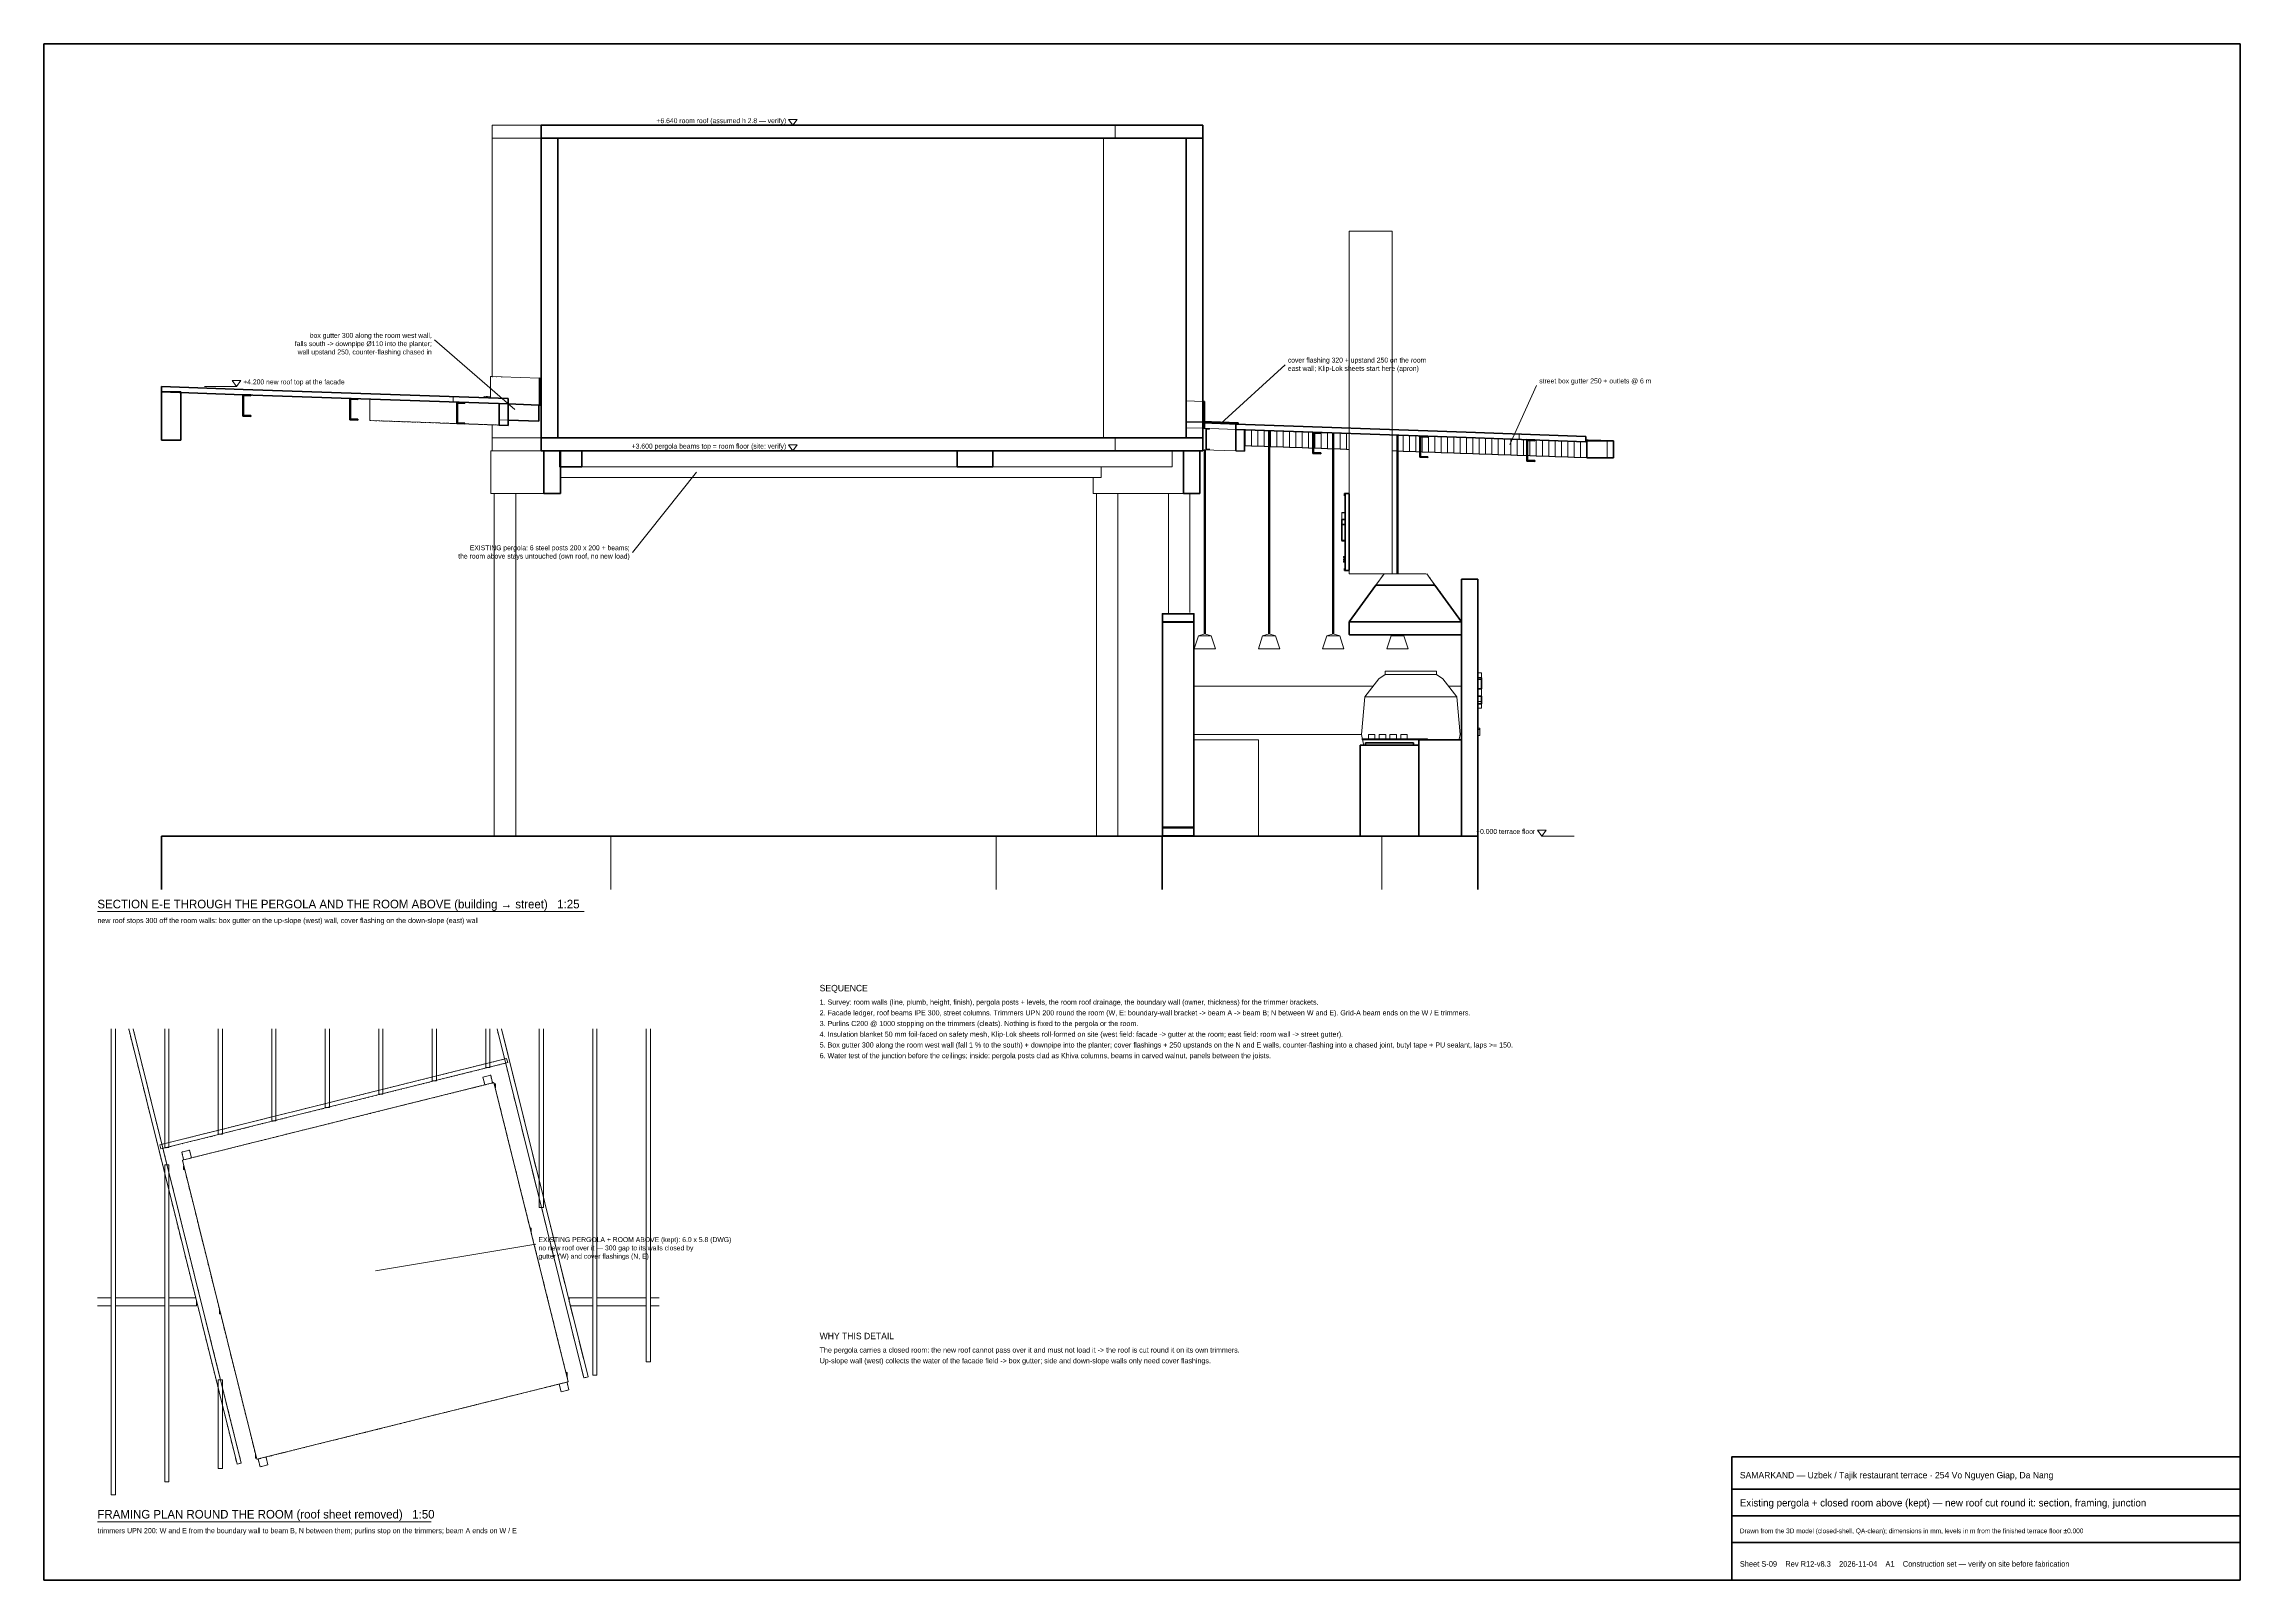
# Model space of a CAD drawing. Header units: metres. Extents: x 10 to 831, y 10 to 584.
import ezdxf
from ezdxf.enums import TextEntityAlignment as Align

# ---------------------------------------------------------------- set-up
doc = ezdxf.new("R2010")
doc.units = ezdxf.units.M
for name, color, linetype, lineweight in [('CUT', 7, 'Continuous', 50), ('DIM', 1, 'Continuous', 13), ('FRAME', 7, 'Continuous', 50), ('TXT', 7, 'Continuous', 18), ('VIS', 8, 'Continuous', 13)]:
    doc.layers.add(name, color=color, linetype=linetype, lineweight=lineweight)

msp = doc.modelspace()

# ---------------------------------------------------------------- linework, layer by layer
at = {"layer": 'CUT'}
for p, q in [((443.2032, 553.6), (195.8876, 553.6)), ((195.8876, 553.6), (195.8876, 548.8)), ((443.2032, 548.8), (443.2032, 553.6)), ((195.8876, 548.8), (443.2032, 548.8)), ((195.8876, 548.8), (202.0704, 548.8)), ((195.8876, 436.8), (195.8876, 548.8)), ((202.0704, 548.8), (202.0704, 436.8)), ((443.2032, 548.8), (437.0204, 548.8)), ((437.0204, 548.8), (437.0204, 436.8)), ((443.2032, 436.8), (443.2032, 548.8)), ((54, 456), (84.4436, 454.9344)), ((54, 454), (54, 456)), ((61.2, 454), (54, 454)), ((54, 454), (54, 436)), ((84.4436, 452.9344), (54, 454)), ((61.2, 436), (61.2, 454)), ((87.4, 452.8308), (84.4, 452.936)), ((84.4, 452.936), (84.4, 452.616)), ((84.64, 452.6076), (84.4, 452.616)), ((84.4, 452.616), (84.4, 445.256)), ((84.4, 452.616), (87.4, 452.5112)), ((84.4436, 454.9344), (183.5204, 451.4668)), ((183.5204, 449.4668), (84.4436, 452.9344)), ((84.64, 445.2476), (84.64, 452.6076)), ((87.4, 452.5112), (87.4, 452.8308)), ((195.2692, 459.0556), (195.8876, 459.034)), ((195.2692, 449.0556), (195.2692, 459.0556)), ((195.8876, 459.034), (195.8876, 449.034)), ((87.4, 445.1512), (84.4, 445.256)), ((84.4, 445.256), (84.4, 444.936)), ((84.4, 445.256), (84.64, 445.2476)), ((84.4, 444.936), (87.4, 444.8308)), ((87.4, 444.8308), (87.4, 445.1512)), ((127.4, 451.4312), (124.4, 451.536)), ((124.4, 451.536), (124.4, 451.216)), ((124.64, 451.2076), (124.4, 451.216)), ((124.4, 451.216), (124.4, 443.856)), ((124.4, 451.216), (127.4, 451.1108)), ((127.4, 443.7508), (124.4, 443.856)), ((124.4, 443.856), (124.4, 443.536)), ((124.4, 443.856), (124.64, 443.8476)), ((124.4, 443.536), (127.4, 443.4312)), ((124.64, 443.8476), (124.64, 451.2076)), ((127.4, 451.1108), (127.4, 451.4312)), ((127.4, 443.4312), (127.4, 443.7508)), ((167.4, 450.0312), (164.4, 450.136)), ((164.4, 450.136), (164.4, 449.816)), ((164.64, 449.8076), (164.4, 449.816)), ((164.4, 449.816), (164.4, 442.456)), ((164.4, 449.816), (167.4, 449.7112)), ((164.64, 442.4476), (164.64, 449.8076)), ((167.4, 449.7112), (167.4, 450.0312)), ((183.5212, 449.4668), (180.2236, 449.582)), ((180.2236, 449.582), (180.2236, 441.582)), ((183.5204, 451.4668), (183.5204, 449.4668)), ((183.5212, 449.4668), (195.0632, 449.0628)), ((183.5212, 443.4668), (183.5212, 449.4668)), ((183.5212, 441.4668), (183.5212, 449.4668)), ((195.0632, 443.0628), (183.5212, 443.4668)), ((195.0632, 449.0628), (195.0632, 443.0628)), ((195.8876, 449.034), (195.2692, 449.0556)), ((443.8216, 450.3564), (443.2032, 450.378)), ((443.2032, 450.378), (443.2032, 440.378)), ((443.8216, 440.3564), (443.8216, 450.3564)), ((54, 436), (61.2, 436)), ((167.4, 442.3512), (164.4, 442.456)), ((164.4, 442.456), (164.4, 442.136)), ((164.4, 442.456), (164.64, 442.4476)), ((164.4, 442.136), (167.4, 442.0308)), ((167.4, 442.0308), (167.4, 442.3512)), ((180.2236, 441.582), (183.5212, 441.4668)), ((202.0704, 436.8), (195.8876, 436.8)), ((443.2032, 436.8), (195.8876, 436.8)), ((195.8876, 436.8), (195.8876, 432)), ((437.0204, 436.8), (443.2032, 436.8)), ((456.3928, 442.3964), (443.2032, 442.858)), ((443.2032, 442.858), (443.2032, 442.378)), ((443.2032, 442.378), (456.3928, 441.9164)), ((443.2032, 440.378), (443.8216, 440.3564)), ((443.2032, 432), (443.2032, 436.8)), ((541.728, 438.9296), (455.5688, 441.9452)), ((455.5688, 441.9452), (455.5688, 439.9452)), ((455.5688, 439.9452), (541.728, 436.9296)), ((458.866, 439.8296), (455.5688, 439.9452)), ((455.5688, 439.9452), (455.5688, 431.9452)), ((456.3928, 441.9164), (456.3928, 442.3964)), ((458.866, 431.8296), (458.866, 439.8296)), ((487.4, 438.8312), (484.4, 438.936)), ((484.4, 438.936), (484.4, 438.616)), ((484.64, 438.6076), (484.4, 438.616)), ((484.4, 438.616), (484.4, 431.256)), ((484.4, 438.616), (487.4, 438.5108)), ((484.64, 431.2476), (484.64, 438.6076)), ((487.4, 438.5108), (487.4, 438.8312)), ((527.4, 437.4308), (524.4, 437.536)), ((524.4, 437.536), (524.4, 437.216)), ((524.64, 437.2076), (524.4, 437.216)), ((524.4, 437.216), (524.4, 429.856)), ((524.4, 437.216), (527.4, 437.1112)), ((524.64, 429.8476), (524.64, 437.2076)), ((527.4, 437.1112), (527.4, 437.4308)), ((586.3872, 437.3664), (541.728, 438.9296)), ((541.728, 436.9296), (586.3872, 435.3664)), ((567.4, 436.0312), (564.4, 436.136)), ((564.4, 436.136), (564.4, 435.816)), ((564.64, 435.8076), (564.4, 435.816)), ((564.4, 435.816), (564.4, 428.456)), ((564.4, 435.816), (567.4, 435.7108)), ((564.64, 428.4476), (564.64, 435.8076)), ((567.4, 435.7108), (567.4, 436.0312)), ((586.3872, 435.3664), (586.3872, 437.3664)), ((596.7824, 435.7528), (586.7824, 435.7528)), ((586.7824, 435.7528), (586.7824, 429.3528)), ((596.7824, 429.3528), (596.7824, 435.7528)), ((195.8876, 432), (443.2032, 432)), ((203.096, 432), (196.9128, 432)), ((196.9128, 432), (196.9128, 416)), ((203.096, 432), (211.1304, 432)), ((203.096, 426), (203.096, 432)), ((203.096, 416), (203.096, 432)), ((211.1304, 432), (211.1304, 426)), ((364.6824, 432), (351.4252, 432)), ((351.4252, 432), (351.4252, 426)), ((364.6824, 426), (364.6824, 432)), ((442.1728, 432), (435.99, 432)), ((435.99, 432), (435.99, 416)), ((442.1728, 416), (442.1728, 432)), ((455.5688, 431.9452), (458.866, 431.8296)), ((487.4, 431.1508), (484.4, 431.256)), ((484.4, 431.256), (484.4, 430.936)), ((484.4, 431.256), (484.64, 431.2476)), ((484.4, 430.936), (487.4, 430.8308)), ((487.4, 430.8308), (487.4, 431.1508)), ((527.4, 429.7512), (524.4, 429.856)), ((524.4, 429.856), (524.4, 429.536)), ((524.4, 429.856), (524.64, 429.8476)), ((524.4, 429.536), (527.4, 429.4308)), ((527.4, 429.4308), (527.4, 429.7512)), ((567.4, 428.3508), (564.4, 428.456)), ((564.4, 428.456), (564.4, 428.136)), ((564.4, 428.456), (564.64, 428.4476)), ((564.4, 428.136), (567.4, 428.0312)), ((567.4, 428.0312), (567.4, 428.3508)), ((586.7824, 429.3528), (596.7824, 429.3528)), ((211.1304, 426), (203.096, 426)), ((351.4252, 426), (364.6824, 426)), ((196.9128, 416), (203.096, 416)), ((435.99, 416), (442.1728, 416)), ((496.4, 416), (496.2, 416)), ((496.2, 416), (496.2, 415.2)), ((496.2, 415.2), (496.4, 415.2)), ((496.4, 415.2), (496.4, 416)), ((496.56, 416), (496.4, 415.84)), ((496.4, 415.84), (496.4, 387.36)), ((497.84, 416), (496.56, 416)), ((498, 415.84), (497.84, 416)), ((498, 387.36), (498, 415.84)), ((495.2, 406.002), (495.2, 406.2884)), ((495.2, 406.2884), (496.4, 406.2884)), ((495.2, 405.3252), (495.2, 406.002)), ((495.2, 405.1568), (495.2, 405.3252)), ((495.2, 404.818), (495.2, 405.1568)), ((495.2, 404.6184), (495.2, 404.818)), ((495.2, 404.4316), (495.2, 404.6184)), ((495.2, 404.31), (495.2, 404.4316)), ((495.2, 404.2192), (495.2, 404.31)), ((495.2, 404.0412), (495.2, 404.2192)), ((495.2, 403.982), (495.2, 404.0412)), ((495.2, 403.9316), (495.2, 403.982)), ((495.2, 403.76), (495.2, 403.9316)), ((495.2, 403.7264), (495.2, 403.76)), ((495.2, 403.5464), (495.2, 403.7264)), ((495.2, 403.5252), (495.2, 403.5464)), ((495.2, 403.5044), (495.2, 403.5252)), ((495.2, 403.3228), (495.2, 403.5044)), ((495.2, 403.3096), (495.2, 403.3228)), ((495.2, 403.1156), (495.2, 403.3096)), ((495.2, 402.9052), (495.2, 403.1156)), ((495.2, 402.8292), (495.2, 402.9052)), ((495.2, 398.4), (495.2, 402.8292)), ((496.4, 406.2884), (496.4, 406.002)), ((496.4, 406.002), (496.4, 405.3252)), ((496.4, 405.3252), (496.4, 405.1568)), ((496.4, 405.1568), (496.4, 404.818)), ((496.4, 404.818), (496.4, 404.6184)), ((496.4, 404.6184), (496.4, 404.4316)), ((496.4, 404.4316), (496.4, 404.31)), ((496.4, 404.31), (496.4, 404.2192)), ((496.4, 404.2192), (496.4, 404.0412)), ((496.4, 404.0412), (496.4, 403.982)), ((496.4, 403.982), (496.4, 403.9316)), ((496.4, 403.9316), (496.4, 403.76)), ((496.4, 403.76), (496.4, 403.7264)), ((496.4, 403.7264), (496.4, 403.5464)), ((496.4, 403.5464), (496.4, 403.5252)), ((496.4, 403.5252), (496.4, 403.5044)), ((496.4, 403.5044), (496.4, 403.3228)), ((496.4, 403.3228), (496.4, 403.3096)), ((496.4, 403.3096), (496.4, 403.1156)), ((496.4, 403.1156), (496.4, 402.9052)), ((496.4, 402.9052), (496.4, 402.8292)), ((496.4, 402.8292), (496.4, 398.4)), ((495.2, 398.4), (496.4, 398.4)), ((496.2, 387.2), (496.2, 388)), ((496.2, 388), (496.4, 388)), ((496.4, 387.2), (496.2, 387.2)), ((496.4, 388), (496.4, 387.2)), ((496.4, 387.36), (496.56, 387.2)), ((496.56, 387.2), (497.84, 387.2)), ((497.84, 387.2), (498, 387.36)), ((507.9768, 381.814), (498, 368)), ((530.0232, 381.814), (507.9768, 381.814)), ((540, 368), (530.0232, 381.814)), ((546, 384), (540, 384)), ((540, 384), (540, 288)), ((546, 288), (546, 384)), ((428.12, 368.12), (428.12, 371.08)), ((428.12, 371.08), (439.88, 371.08)), ((439.88, 371.08), (439.88, 368.12)), ((439.88, 368.12), (428.12, 368.12)), ((428.12, 291.32), (428.12, 367.88)), ((428.12, 367.88), (439.88, 367.88)), ((439.88, 367.88), (439.88, 291.32)), ((498.12, 368), (498, 367.88)), ((498, 368), (540, 368)), ((498, 367.88), (498, 363.32)), ((498, 363.32), (498.12, 363.2)), ((539.88, 368), (498.12, 368)), ((498.12, 363.2), (539.88, 363.2)), ((540, 367.88), (539.88, 368)), ((539.88, 363.2), (540, 363.32)), ((540, 363.32), (540, 367.88)), ((546, 347.0836), (546, 347.1356)), ((547.4, 347.1356), (546, 347.1356)), ((546, 347.0812), (546, 347.0836)), ((546, 346.5208), (546, 347.0812)), ((546, 346.5012), (546, 346.5208)), ((546, 346.0092), (546, 346.5012)), ((546, 345.554), (546, 346.0092)), ((546, 345.518), (546, 345.554)), ((546, 345.062), (546, 345.518)), ((546, 345.0212), (546, 345.062)), ((546, 344.6532), (546, 345.0212)), ((547.4, 347.1356), (547.4, 347.0836)), ((547.4, 347.0836), (547.4, 347.0812)), ((547.4, 347.0812), (547.4, 346.5208)), ((547.4, 346.5208), (547.4, 346.5012)), ((547.4, 346.5012), (547.4, 346.0092)), ((547.4, 346.0092), (547.4, 345.554)), ((547.4, 345.554), (547.4, 345.518)), ((547.4, 345.518), (547.4, 345.062)), ((547.4, 345.062), (547.4, 345.0212)), ((547.4, 345.0212), (547.4, 344.6532)), ((546, 344.292), (546, 344.6532)), ((546, 344.2576), (546, 344.292)), ((546, 343.89), (546, 344.2576)), ((546, 343.4908), (546, 343.89)), ((546, 343.4736), (546, 343.4908)), ((546, 343.0288), (546, 343.4736)), ((546, 343.0068), (546, 343.0288)), ((547.4, 343.0068), (546, 343.0068)), ((546, 340.2296), (546, 339.7588)), ((547.4, 340.2296), (546, 340.2296)), ((546, 339.7588), (546, 339.6568)), ((546, 339.6568), (546, 339.1908)), ((546, 339.1908), (546, 339.1036)), ((546, 339.1036), (546, 338.612)), ((546, 338.612), (546, 338.5444)), ((546, 338.5444), (546, 337.9908)), ((546, 337.9908), (546, 337.9516)), ((546, 337.9516), (546, 337.3632)), ((547.4, 337.3632), (546, 337.3632)), ((547.4, 344.6532), (547.4, 344.292)), ((547.4, 344.292), (547.4, 344.2576)), ((547.4, 344.2576), (547.4, 343.89)), ((547.4, 343.89), (547.4, 343.4908)), ((547.4, 343.4908), (547.4, 343.4736)), ((547.4, 343.4736), (547.4, 343.0288)), ((547.4, 343.0288), (547.4, 343.0068)), ((547.4, 339.7588), (547.4, 340.2296)), ((547.4, 339.6568), (547.4, 339.7588)), ((547.4, 339.1908), (547.4, 339.6568)), ((547.4, 339.1036), (547.4, 339.1908)), ((547.4, 338.612), (547.4, 339.1036)), ((547.4, 338.5444), (547.4, 338.612)), ((547.4, 337.9908), (547.4, 338.5444)), ((547.4, 337.9516), (547.4, 337.9908)), ((547.4, 337.3632), (547.4, 337.9516)), ((524, 322), (502, 322)), ((502, 322), (502, 288)), ((522, 322.8), (504, 322.8)), ((504, 322.8), (504, 322)), ((504, 322), (522, 322)), ((522, 322), (522, 322.8)), ((540, 324), (524, 324)), ((524, 324), (524, 288)), ((524, 288), (524, 322)), ((540, 288), (540, 324)), ((73.6964, 288), (54, 288)), ((54, 288), (54, 268)), ((382.6404, 288), (73.6964, 288)), ((428, 288), (382.6404, 288)), ((546, 288), (428, 288)), ((428, 288), (428, 268)), ((428, 268), (428, 288)), ((439.88, 291.32), (428.12, 291.32)), ((428.12, 288.12), (428.12, 291.08)), ((428.12, 291.08), (439.88, 291.08)), ((439.88, 288.12), (428.12, 288.12)), ((439.88, 291.08), (439.88, 288.12)), ((502, 288), (524, 288)), ((524, 288), (540, 288)), ((540, 288), (546, 288)), ((546, 268), (546, 288))]:
    msp.add_line(p, q, dxfattribs=at)
at = {"layer": 'DIM'}
for p, q in [((302, 553.6), (290, 553.6)), ((70, 456), (82, 456)), ((302, 432), (290, 432)), ((582, 288), (570, 288))]:
    msp.add_line(p, q, dxfattribs=at)
for points in [[(288.4, 555.8), (291.6, 555.8), (290, 553.6), (288.4, 555.8)], [(80.4, 458.2), (83.6, 458.2), (82, 456), (80.4, 458.2)], [(288.4, 434.2), (291.6, 434.2), (290, 432), (288.4, 434.2)], [(568.4, 290.2), (571.6, 290.2), (570, 288), (568.4, 290.2)]]:
    msp.add_lwpolyline(points, dxfattribs=at)
at = {"layer": 'FRAME'}
for p, q in [((641, 44), (831, 44)), ((641, 34), (831, 34)), ((641, 24), (831, 24))]:
    msp.add_line(p, q, dxfattribs=at)
for points in [[(10, 10), (831, 10), (831, 584), (10, 584), (10, 10)], [(641, 10), (831, 10), (831, 56), (641, 56), (641, 10)]]:
    msp.add_lwpolyline(points, close=True, dxfattribs=at)
at = {"layer": 'TXT'}
for p, q in [((186, 447.38), (156, 473.38)), ((450, 442.14), (474, 464.14)), ((558, 434.36), (568, 456.36)), ((254, 424), (230, 394)), ((30, 259.8), (212, 259.8)), ((133.895, 125.495), (193.895, 135.495)), ((30, 31.8), (154.8, 31.8))]:
    msp.add_line(p, q, dxfattribs=at)
at = {"layer": 'VIS'}
for p, q in [((410.44, 553.6), (177.52, 553.6)), ((177.52, 548.8), (177.52, 553.6)), ((177.52, 553.6), (195.8876, 553.6)), ((443.2032, 553.6), (195.8876, 553.6)), ((195.8876, 548.8), (195.8876, 553.6)), ((443.2032, 553.6), (410.44, 553.6)), ((410.44, 548.8), (410.44, 553.6)), ((443.2032, 548.8), (443.2032, 553.6)), ((177.52, 548.8), (177.66, 548.8)), ((177.52, 459.84), (177.52, 548.8)), ((177.52, 548.8), (177.52, 459.68)), ((195.8876, 548.8), (177.52, 548.8)), ((177.52, 548.8), (177.6752, 548.8)), ((177.52, 548.8), (195.8876, 548.8)), ((443.2032, 548.8), (195.8876, 548.8)), ((195.8876, 548.8), (202.0704, 548.8)), ((195.8876, 436.8), (195.8876, 548.8)), ((202.0704, 548.8), (195.9104, 548.8)), ((195.9796, 548.8), (406.0656, 548.8)), ((202.0704, 436.8), (202.0704, 548.8)), ((405.7816, 548.8), (381.4028, 548.8)), ((381.558, 548.8), (405.9368, 548.8)), ((410.44, 548.8), (406.0656, 548.8)), ((406.0656, 436.8), (406.0656, 548.8)), ((406.0656, 548.8), (410.44, 548.8)), ((406.0656, 436.8), (406.0656, 548.8)), ((406.0656, 548.8), (437.0204, 548.8)), ((410.44, 548.8), (410.2848, 548.8)), ((412.2172, 548.8), (410.44, 548.8)), ((410.44, 548.8), (410.44, 548.64)), ((410.44, 548.8), (412.256, 548.8)), ((443.2032, 548.8), (436.9828, 548.8)), ((443.2032, 548.8), (437.0204, 548.8)), ((437.0204, 436.8), (437.0204, 548.8)), ((437.0216, 548.8), (443.2032, 548.8)), ((443.2032, 436.8), (443.2032, 548.8)), ((498, 514), (498, 514)), ((498, 514), (514, 514)), ((514, 514), (498, 514)), ((498, 514), (498, 386)), ((514, 514), (514, 514)), ((514, 386), (514, 514)), ((514, 386), (514, 514)), ((54, 456), (54, 456)), ((54, 456), (54, 456)), ((54, 456), (65.6876, 455.5908)), ((54, 454), (54, 456)), ((54, 456), (84.4436, 454.9344)), ((54, 456), (54, 454)), ((54, 454), (54, 454)), ((61.2, 454), (54, 454)), ((54, 436), (54, 454)), ((58.8032, 453.832), (54, 454)), ((54, 454), (54, 454)), ((84.4436, 452.9344), (54, 454)), ((54, 436), (54, 453.8392)), ((60.4044, 453.776), (59.2836, 453.8152)), ((65.5276, 453.5964), (60.8844, 453.7592)), ((61.2, 454), (61.2, 454)), ((61.2, 436), (61.2, 454)), ((61.2, 436), (61.2, 453.8392)), ((72.252, 453.3612), (66.008, 453.5796)), ((66.168, 455.574), (72.4124, 455.3556)), ((73.8532, 453.3052), (72.7324, 453.3444)), ((72.8924, 455.3388), (77.5356, 455.1764)), ((77.3756, 453.182), (74.3336, 453.2884)), ((78.9768, 453.126), (77.856, 453.1652)), ((78.016, 455.1596), (79.1368, 455.1204)), ((80.5776, 453.0696), (79.4568, 453.1092)), ((79.6172, 455.1036), (82.6592, 454.9968)), ((82.4992, 453.0024), (81.058, 453.0528)), ((84.1, 452.9464), (82.9792, 452.9856)), ((83.1396, 454.98), (84.26, 454.9408)), ((86.4, 452.866), (84.4, 452.936)), ((84.4, 452.616), (84.4, 452.936)), ((84.4, 452.936), (84.4, 452.936)), ((87.4, 452.8308), (84.4, 452.936)), ((84.4, 452.616), (84.4, 452.936)), ((84.4, 452.616), (84.4, 452.616)), ((84.4, 452.616), (87.4, 452.5112)), ((84.64, 452.6076), (84.4, 452.616)), ((84.4, 445.256), (84.4, 452.616)), ((84.4, 452.616), (84.4, 452.616)), ((84.64, 452.6076), (84.4, 452.616)), ((84.4, 445.256), (84.4, 452.616)), ((87.4, 452.5112), (84.4, 452.616)), ((84.4436, 454.9344), (93.5984, 454.614)), ((183.5204, 451.4668), (84.4436, 454.9344)), ((84.4436, 452.9344), (93.5984, 452.614)), ((183.5204, 449.4668), (84.4436, 452.9344)), ((85.7012, 452.8904), (84.5804, 452.9296)), ((84.64, 452.6076), (84.64, 452.6076)), ((84.64, 445.2476), (84.64, 452.6076)), ((84.64, 445.2476), (84.64, 452.6076)), ((84.7404, 454.924), (85.8612, 454.8848)), ((87.6224, 452.8232), (86.1816, 452.8736)), ((86.3416, 454.868), (87.7824, 454.8176)), ((87.4, 452.8308), (86.9, 452.8484)), ((87.4, 452.8308), (87.4, 452.8308)), ((87.4, 452.5112), (87.4, 452.8308)), ((87.4, 452.5112), (87.4, 452.8308)), ((87.4, 452.5112), (87.4, 452.5112)), ((89.2236, 452.7672), (88.1028, 452.8064)), ((88.2628, 454.8008), (89.3836, 454.7616)), ((90.8244, 452.7112), (89.704, 452.7504)), ((89.864, 454.7448), (90.9848, 454.7056)), ((94.3468, 452.588), (91.3048, 452.6944)), ((91.4648, 454.6888), (92.5856, 454.6496)), ((93.066, 454.6328), (94.5072, 454.5824)), ((93.9292, 454.6024), (94.7012, 454.5756)), ((93.9292, 452.6024), (94.7012, 452.5756)), ((95.948, 452.532), (94.8272, 452.5712)), ((94.9872, 454.5656), (96.108, 454.5264)), ((95.032, 454.564), (103.9664, 454.2512)), ((95.032, 452.564), (103.9664, 452.2512)), ((97.5492, 452.4756), (96.4284, 452.5152)), ((96.5884, 454.5096), (97.7092, 454.47)), ((99.15, 452.4196), (98.0292, 452.4588)), ((98.1896, 454.4532), (99.6304, 454.4028)), ((101.0712, 452.3524), (99.9508, 452.3916)), ((100.1108, 454.386), (101.2316, 454.3468)), ((102.6724, 452.2964), (101.5516, 452.3356)), ((101.712, 454.33), (102.8324, 454.2908)), ((104.2736, 452.2404), (103.1528, 452.2796)), ((103.3128, 454.274), (104.4336, 454.2348)), ((104.2972, 454.2396), (112.1284, 453.9656)), ((104.2972, 452.2396), (112.1284, 451.9656)), ((106.1948, 452.1732), (104.754, 452.2236)), ((104.914, 454.218), (106.3548, 454.1676)), ((107.796, 452.1172), (106.6752, 452.1564)), ((106.8352, 454.1508), (107.956, 454.1116)), ((109.3968, 452.0612), (108.276, 452.1004)), ((108.4364, 454.0948), (109.5572, 454.0556)), ((111.3184, 451.994), (109.8772, 452.0444)), ((110.0372, 454.0388), (111.158, 453.9996)), ((112.9192, 451.938), (111.7984, 451.9772)), ((111.9588, 453.9716), (113.0792, 453.9324)), ((112.4592, 453.954), (113.2312, 453.9268)), ((112.4592, 451.954), (113.2312, 451.9268)), ((114.5204, 451.8816), (113.3996, 451.9212)), ((113.5596, 453.9156), (114.6804, 453.876)), ((113.5624, 453.9152), (122.4964, 453.6028)), ((113.5624, 451.9152), (122.4964, 451.6028)), ((116.1216, 451.8256), (115.0008, 451.8648)), ((115.1608, 453.8592), (116.2816, 453.82)), ((117.7224, 451.7696), (116.922, 451.7976)), ((117.082, 453.792), (118.2028, 453.7528)), ((119.6436, 451.7024), (118.5232, 451.7416)), ((118.6832, 453.736), (119.804, 453.6968)), ((121.2448, 451.6464), (120.124, 451.6856)), ((120.2844, 453.68), (121.4048, 453.6408)), ((122.846, 451.5904), (122.0452, 451.6184)), ((122.2056, 453.6128), (123.006, 453.5848)), ((122.8272, 453.5912), (124.7024, 453.5256)), ((122.8272, 451.5912), (124.7024, 451.5256)), ((124.7672, 451.5232), (123.6464, 451.5624)), ((123.8064, 453.5568), (124.9272, 453.5176)), ((125.0332, 453.514), (130.6584, 453.3168)), ((125.4076, 453.5008), (126.5284, 453.4616)), ((127.0088, 453.4448), (128.1296, 453.4056)), ((128.93, 453.3776), (129.7304, 453.3496)), ((130.5312, 453.3216), (131.6516, 453.282)), ((130.9896, 453.3052), (131.7616, 453.2784)), ((132.0924, 453.2668), (132.8644, 453.2396)), ((132.132, 453.2652), (133.2528, 453.226)), ((133.1952, 453.228), (133.9676, 453.2012)), ((134.0532, 453.198), (134.854, 453.17)), ((134.2984, 453.1896), (141.0264, 452.954)), ((135.6544, 453.142), (136.7752, 453.1028)), ((137.2556, 453.086), (138.3764, 453.0468)), ((139.1768, 453.0188), (139.9772, 452.9908)), ((140.778, 452.9628), (141.5784, 452.9348)), ((141.3576, 452.9424), (142.1296, 452.9156)), ((142.3788, 452.9068), (143.4996, 452.8676)), ((142.4604, 452.904), (143.2324, 452.8768)), ((143.5636, 452.8652), (149.1888, 452.6684)), ((143.98, 452.8508), (145.1008, 452.8116)), ((145.9012, 452.7836), (146.702, 452.7556)), ((147.5024, 452.7276), (148.3028, 452.6992)), ((149.1036, 452.6712), (150.224, 452.632)), ((149.5196, 452.6568), (150.2916, 452.6296)), ((150.6224, 452.6184), (151.3948, 452.5912)), ((151.0248, 452.604), (151.8252, 452.576)), ((151.7256, 452.5796), (152.4976, 452.5524)), ((152.6256, 452.548), (153.4264, 452.52)), ((152.8284, 452.5408), (159.5568, 452.3056)), ((154.2268, 452.492), (155.3476, 452.4528)), ((155.828, 452.436), (156.9488, 452.3968)), ((157.7492, 452.3688), (158.5496, 452.3408)), ((159.3504, 452.3128), (160.1508, 452.2848)), ((159.8876, 452.294), (160.6596, 452.2668)), ((160.9512, 452.2568), (162.072, 452.2176)), ((160.9908, 452.2552), (161.7628, 452.2284)), ((162.0936, 452.2168), (162.976, 452.186)), ((162.8724, 452.1896), (163.3528, 452.1728)), ((162.976, 450.5192), (162.976, 452.186)), ((162.976, 452.186), (163.0924, 452.1816)), ((163.2084, 452.1776), (163.2472, 452.1764)), ((163.3636, 452.1724), (164.8752, 452.1192)), ((163.9076, 452.1532), (163.7524, 452.1588)), ((164.4736, 452.1336), (165.274, 452.1056)), ((164.9916, 452.1152), (165.0304, 452.114)), ((165.15, 452.1096), (164.9948, 452.1152)), ((165.1468, 452.11), (166.8136, 452.0516)), ((166.0748, 452.0772), (166.8752, 452.0492)), ((166.392, 452.0664), (166.2368, 452.0716)), ((166.93, 452.0476), (166.9684, 452.046)), ((167.0848, 452.042), (168.5968, 451.9892)), ((167.9448, 452.012), (167.4792, 452.0284)), ((167.996, 452.01), (168.4764, 451.9932)), ((168.7128, 451.9852), (168.7516, 451.9836)), ((169.1872, 451.9684), (168.7212, 451.9848)), ((168.868, 451.9796), (170.3796, 451.9268)), ((169.5972, 451.954), (170.3976, 451.926)), ((170.4296, 451.9248), (169.9636, 451.9412)), ((170.496, 451.9228), (170.5348, 451.9212)), ((170.6512, 451.9172), (170.69, 451.916)), ((170.806, 451.9116), (172.318, 451.8588)), ((171.198, 451.898), (171.9988, 451.87)), ((171.6716, 451.8816), (171.5164, 451.8868)), ((172.434, 451.8548), (172.4728, 451.8536)), ((172.5892, 451.8492), (174.256, 451.7912)), ((173.2244, 451.8272), (172.7588, 451.8436)), ((173.1196, 451.8308), (173.5996, 451.814)), ((174.4668, 451.7836), (174.0008, 451.8)), ((174.3724, 451.7868), (179.7604, 451.5984)), ((176.902, 452.1784), (174.4292, 452.2648)), ((174.4292, 452.2648), (174.5844, 452.2596)), ((174.5836, 451.7796), (174.6224, 451.7784)), ((174.738, 451.774), (174.7768, 451.7728)), ((174.8928, 451.7688), (175.0088, 451.7648)), ((175.1244, 451.7608), (175.1632, 451.7592)), ((175.2792, 451.7552), (175.5496, 451.7456)), ((175.3608, 452.2324), (175.8268, 452.216)), ((175.6656, 451.7416), (176.0904, 451.7268)), ((176.2064, 451.7228), (176.4768, 451.7132)), ((176.5928, 451.7092), (176.9404, 451.6972)), ((176.6032, 452.1888), (177.0688, 452.1724)), ((176.9376, 459.6972), (177.2288, 459.6868)), ((180.8824, 459.5592), (176.9376, 459.6972)), ((176.9376, 451.9552), (176.9376, 459.6972)), ((177.3752, 459.682), (177.5304, 459.6764)), ((177.5976, 459.674), (177.6364, 459.6728)), ((177.7524, 459.6688), (177.7912, 459.6672)), ((178.14, 459.6552), (178.1788, 459.6536)), ((178.2952, 459.6496), (178.3336, 459.6484)), ((178.6824, 459.636), (178.7212, 459.6348)), ((178.8376, 459.6308), (178.8764, 459.6292)), ((179.2252, 459.6172), (179.2636, 459.6156)), ((179.7676, 459.598), (179.8064, 459.5968)), ((179.8768, 451.5944), (183.5204, 451.4668)), ((180.1548, 459.5844), (180.1936, 459.5832)), ((180.31, 459.5792), (180.3488, 459.5776)), ((180.6976, 459.5656), (180.7364, 459.5644)), ((195.2692, 459.0556), (180.9984, 459.5552)), ((181.24, 459.5468), (181.2788, 459.5452)), ((181.7824, 459.5276), (181.8212, 459.5264)), ((182.3248, 459.5088), (182.3636, 459.5072)), ((182.8676, 459.4896), (182.9064, 459.4884)), ((184.8824, 459.4192), (184.9212, 459.4176)), ((195.2692, 459.0556), (195.8876, 459.034)), ((195.2692, 459.0556), (195.2692, 449.0556)), ((195.5, 459.0476), (195.5388, 459.046)), ((195.6548, 459.042), (195.6936, 459.0408)), ((195.81, 459.0368), (195.8876, 459.034)), ((195.8876, 459.034), (195.8876, 449.034)), ((84.4, 445.256), (84.4, 445.256)), ((84.4, 445.256), (84.64, 445.2476)), ((87.4, 445.1512), (84.4, 445.256)), ((84.4, 444.936), (84.4, 445.256)), ((84.4, 445.256), (84.4, 445.256)), ((87.4, 445.1512), (84.4, 445.256)), ((84.4, 444.936), (84.4, 445.256)), ((84.64, 445.2476), (84.4, 445.256)), ((84.4, 444.936), (84.4, 444.936)), ((84.4, 444.936), (87.4, 444.8308)), ((87.4, 444.8308), (84.4, 444.936)), ((84.64, 445.2476), (84.64, 445.2476)), ((87.4, 445.1512), (87.4, 445.1512)), ((87.4, 444.8308), (87.4, 445.1512)), ((87.4, 444.8308), (87.4, 445.1512)), ((87.4, 444.8308), (87.4, 444.8308)), ((124.4, 451.536), (124.4, 451.536)), ((127.4, 451.4312), (124.4, 451.536)), ((124.4, 451.216), (124.4, 451.536)), ((124.4, 451.216), (124.4, 451.376)), ((124.4, 451.216), (124.4, 451.216)), ((124.4, 451.216), (127.4, 451.1108)), ((124.64, 451.2076), (124.4, 451.216)), ((124.4, 443.856), (124.4, 451.216)), ((124.4, 451.216), (124.4, 451.216)), ((124.64, 451.2076), (124.4, 451.216)), ((124.4, 443.856), (124.4, 451.216)), ((127.4, 451.1108), (124.4, 451.216)), ((124.4, 443.856), (124.4, 443.856)), ((124.4, 443.856), (124.64, 443.8476)), ((127.4, 443.7508), (124.4, 443.856)), ((124.4, 443.536), (124.4, 443.856)), ((124.4, 443.856), (124.4, 443.856)), ((127.4, 443.7508), (124.4, 443.856)), ((124.4, 443.536), (124.4, 443.856)), ((124.64, 443.8476), (124.4, 443.856)), ((124.4, 443.536), (124.4, 443.536)), ((124.4, 443.536), (127.4, 443.4312)), ((127.4, 443.4312), (124.4, 443.536)), ((124.64, 451.2076), (124.64, 451.2076)), ((124.64, 443.8476), (124.64, 451.2076)), ((124.64, 443.8476), (124.64, 451.2076)), ((124.64, 443.8476), (124.64, 443.8476)), ((125.0332, 451.514), (130.6584, 451.3168)), ((126.3684, 451.4672), (125.2476, 451.5064)), ((127.9692, 451.4112), (127.1688, 451.4392)), ((127.4, 451.4312), (127.4, 451.4312)), ((127.4, 451.1108), (127.4, 451.4312)), ((127.4, 451.1108), (127.4, 451.2708)), ((127.4, 451.1108), (127.4, 451.1108)), ((127.4, 443.7508), (127.4, 443.7508)), ((127.4, 443.4312), (127.4, 443.7508)), ((127.4, 443.4312), (127.4, 443.7508)), ((127.4, 443.4312), (127.4, 443.4312)), ((129.8904, 451.344), (128.77, 451.3832)), ((131.4916, 451.2876), (130.3708, 451.3272)), ((130.9896, 451.3052), (131.7616, 451.2784)), ((131.788, 443.2776), (131.788, 451.2776)), ((131.788, 451.2776), (132.5232, 451.2516)), ((132.0924, 451.2668), (132.8644, 451.2396)), ((132.4092, 451.2556), (132.254, 451.2612)), ((132.7724, 451.2428), (132.6124, 451.2484)), ((132.8712, 451.2396), (134.612, 451.1784)), ((133.3408, 451.2232), (133.1852, 451.2284)), ((133.1952, 451.228), (133.9676, 451.2012)), ((134.3736, 451.1868), (134.2136, 451.1924)), ((134.2984, 451.1896), (141.0264, 450.954)), ((134.8828, 451.1692), (136.624, 451.108)), ((136.2948, 451.1196), (135.8144, 451.1364)), ((136.8948, 451.0988), (138.7128, 451.0352)), ((137.896, 451.0636), (137.4156, 451.0804)), ((138.9064, 451.0284), (140.7248, 450.9648)), ((139.4972, 451.0076), (139.3368, 451.0132)), ((140.918, 450.958), (142.8136, 450.8916)), ((141.4184, 450.9404), (140.938, 450.9572)), ((141.3576, 450.9424), (142.1296, 450.9156)), ((142.4604, 450.904), (143.2324, 450.8768)), ((143.0192, 450.8844), (142.8592, 450.89)), ((142.9296, 450.8876), (144.8256, 450.8212)), ((143.5636, 450.8652), (149.1888, 450.6684)), ((144.6204, 450.8284), (144.4604, 450.834)), ((144.9416, 450.8172), (153.9556, 450.5016)), ((146.5416, 450.7612), (146.0612, 450.778)), ((148.1428, 450.7052), (147.6624, 450.722)), ((149.5196, 450.6568), (150.2916, 450.6296)), ((149.744, 450.6488), (149.5836, 450.6544)), ((150.6224, 450.6184), (151.3948, 450.5912)), ((151.3448, 450.5928), (151.1848, 450.5984)), ((151.7256, 450.5796), (152.4976, 450.5524)), ((153.266, 450.5256), (152.786, 450.5424)), ((152.8284, 450.5408), (159.5568, 450.3056)), ((154.0716, 450.4976), (158.9848, 450.3256)), ((154.8672, 450.4696), (154.7072, 450.4752)), ((156.4684, 450.4136), (156.3084, 450.4192)), ((158.3896, 450.3464), (157.9092, 450.3632)), ((159.1008, 450.3216), (176.1616, 449.7244)), ((159.9908, 450.2904), (159.8304, 450.296)), ((159.8876, 450.294), (160.4392, 450.2748)), ((161.5916, 450.2344), (161.4316, 450.24)), ((164.4, 450.136), (164.4, 450.136)), ((167.4, 450.0312), (164.4, 450.136)), ((164.4, 449.816), (164.4, 450.136)), ((164.4, 449.816), (164.4, 449.816)), ((164.4, 449.816), (164.4, 449.816)), ((164.64, 449.8076), (164.4, 449.816)), ((164.4, 442.456), (164.4, 449.816)), ((167.4, 449.7112), (164.4, 449.816)), ((164.64, 449.8076), (164.64, 449.8076)), ((164.64, 442.4476), (164.64, 449.8076)), ((166.7264, 450.0544), (166.6104, 450.0588)), ((167.4, 450.0312), (167.4, 450.0312)), ((167.4, 449.7112), (167.4, 450.0312)), ((167.4, 449.7112), (167.4, 449.7112)), ((168.5068, 449.9924), (168.3904, 449.9964)), ((176.2776, 449.7204), (180.2236, 449.582)), ((183.5212, 449.4668), (180.2236, 449.582)), ((180.2236, 441.582), (180.2236, 449.582)), ((180.2708, 443.5804), (183.5212, 443.4668)), ((180.3416, 449.578), (180.3032, 449.5792)), ((180.5064, 449.5724), (180.3904, 449.5764)), ((180.4968, 449.5728), (180.458, 449.574)), ((180.652, 449.5672), (180.6132, 449.5684)), ((180.7384, 449.564), (180.6224, 449.5684)), ((180.8068, 449.5616), (180.768, 449.5632)), ((181.664, 449.5316), (180.8512, 449.5604)), ((180.962, 449.5564), (180.9232, 449.5576)), ((181.0476, 449.5532), (180.9316, 449.5572)), ((181.1944, 449.548), (181.156, 449.5496)), ((181.3568, 449.5424), (181.2408, 449.5464)), ((181.3496, 449.5428), (181.3108, 449.544)), ((181.5048, 449.5372), (181.466, 449.5388)), ((181.666, 449.5316), (181.55, 449.5356)), ((181.6596, 449.532), (181.6208, 449.5332)), ((181.8148, 449.5264), (181.776, 449.528)), ((181.9752, 449.5208), (181.782, 449.5276)), ((181.97, 449.5212), (181.9312, 449.5224)), ((182.9776, 449.4856), (182.086, 449.5168)), ((182.2844, 449.51), (182.0912, 449.5168)), ((183.5212, 449.4668), (182.2444, 449.5116)), ((183.5212, 449.4668), (182.4004, 449.506)), ((183.1328, 449.4804), (183.094, 449.4816)), ((183.5204, 449.4668), (183.2492, 449.4764)), ((183.546, 443.466), (183.5072, 443.4672)), ((183.5204, 451.4668), (183.5204, 449.4668)), ((183.5212, 449.4668), (195.0632, 449.0628)), ((183.5212, 449.4668), (183.5212, 443.4668)), ((183.5212, 441.4668), (183.5212, 449.4668)), ((195.0632, 443.0628), (183.5212, 443.4668)), ((183.546, 449.466), (183.5844, 449.4644)), ((183.5896, 449.4644), (183.6284, 449.4632)), ((183.7776, 443.4576), (183.6616, 443.462)), ((183.7004, 449.4604), (183.8164, 449.4564)), ((184.0096, 443.4496), (183.9708, 443.4512)), ((184.0096, 449.4496), (184.0484, 449.4484)), ((184.1312, 449.4456), (184.2472, 449.4412)), ((184.2416, 443.4416), (184.2028, 443.4428)), ((184.2416, 449.4416), (184.28, 449.44)), ((184.5508, 443.4308), (184.4348, 443.4348)), ((184.4732, 449.4336), (184.5892, 449.4292)), ((184.7824, 443.4228), (184.6668, 443.4268)), ((184.6724, 449.4264), (184.7884, 449.4224)), ((184.7052, 449.4252), (184.8212, 449.4212)), ((185.0144, 443.4144), (184.8984, 443.4184)), ((184.9372, 449.4172), (185.0532, 449.4132)), ((185.2464, 443.4064), (185.1304, 443.4104)), ((185.1692, 449.4092), (185.2848, 449.4052)), ((185.2912, 449.4048), (185.4072, 449.4008)), ((185.4784, 443.3984), (185.3624, 443.4024)), ((185.4008, 449.4008), (185.5168, 449.3968)), ((185.71, 443.39), (185.594, 443.394)), ((185.6328, 449.3928), (185.7488, 449.3888)), ((185.8328, 449.386), (186.026, 449.3792)), ((186.0192, 443.3792), (185.9032, 443.3832)), ((185.942, 449.382), (186.058, 449.378)), ((186.2512, 443.3712), (186.1352, 443.3752)), ((186.174, 449.374), (186.29, 449.37)), ((186.4832, 443.3632), (186.3672, 443.3672)), ((186.406, 449.366), (186.5216, 449.3616)), ((186.4516, 449.3644), (186.6448, 449.3576)), ((186.7148, 443.3548), (186.5992, 443.3592)), ((186.6376, 449.3576), (186.7536, 449.3536)), ((186.9468, 443.3468), (186.8308, 443.3508)), ((186.8696, 449.3496), (186.9856, 449.3456)), ((186.9928, 449.3452), (187.1864, 449.3384)), ((187.1788, 443.3388), (187.0628, 443.3428)), ((187.1016, 449.3416), (187.2176, 449.3372)), ((187.3332, 449.3332), (187.7584, 449.3184)), ((187.6116, 449.3236), (187.8052, 449.3168)), ((187.8744, 449.3144), (187.9904, 449.3104)), ((188.1064, 449.3064), (188.2224, 449.3024)), ((188.1532, 449.3048), (188.424, 449.2952)), ((188.3384, 449.298), (188.454, 449.294)), ((188.57, 449.29), (188.686, 449.286)), ((188.6948, 449.2856), (188.9652, 449.2764)), ((188.802, 449.282), (188.918, 449.278)), ((189.034, 449.274), (189.4592, 449.2588)), ((189.3132, 449.264), (189.584, 449.2544)), ((189.5748, 449.2548), (189.6908, 449.2508)), ((189.8068, 449.2468), (189.9228, 449.2428)), ((189.8548, 449.2452), (190.2028, 449.2328)), ((190.0388, 449.2388), (190.1548, 449.2344)), ((190.2708, 449.2304), (191.3916, 449.1912)), ((190.4736, 449.2236), (190.7444, 449.214)), ((191.0152, 449.2044), (191.3632, 449.1924)), ((191.5076, 449.1872), (191.6232, 449.1832)), ((191.5564, 449.1856), (191.982, 449.1708)), ((191.7392, 449.1792), (191.8552, 449.1752)), ((191.9712, 449.1712), (193.324, 449.1236)), ((192.1752, 449.164), (192.5232, 449.1516)), ((192.7168, 449.1448), (193.142, 449.13)), ((193.3356, 449.1232), (193.7608, 449.1084)), ((193.44, 449.1196), (195.0632, 449.0628)), ((193.8768, 449.1044), (194.3024, 449.0896)), ((194.4184, 449.0852), (194.9212, 449.0676)), ((195.0372, 449.0636), (195.2692, 449.0556)), ((195.0632, 449.0628), (195.0632, 443.0628)), ((195.1124, 449.0612), (195.0736, 449.0624)), ((195.2676, 449.0556), (195.2288, 449.0568)), ((195.8876, 449.034), (195.2692, 449.0556)), ((195.5, 449.0476), (195.4612, 449.0488)), ((195.6548, 449.042), (195.6164, 449.0436)), ((195.8876, 449.034), (195.7712, 449.038)), ((443.2032, 450.378), (436.9828, 450.5956)), ((443.8216, 450.3564), (443.2032, 450.378)), ((443.2032, 450.378), (443.2032, 440.378)), ((443.28, 450.3752), (443.8216, 450.3564)), ((443.8216, 450.3564), (443.8216, 440.3564)), ((54, 436), (54, 436)), ((54, 436), (61.2, 436)), ((61.2, 436), (54, 436)), ((61.2, 436), (61.2, 436)), ((158.0176, 442.3592), (131.788, 443.2776)), ((131.788, 443.2776), (132.254, 443.2612)), ((133.03, 443.234), (133.496, 443.2176)), ((133.9616, 443.2012), (134.4276, 443.1852)), ((134.8932, 443.1688), (134.8932, 443.3288)), ((134.8932, 443.1688), (135.0092, 443.1648)), ((135.2024, 443.158), (135.3184, 443.154)), ((135.5116, 443.1472), (135.6276, 443.1432)), ((135.8212, 443.1364), (135.8596, 443.1348)), ((136.0528, 443.128), (136.1688, 443.124)), ((136.362, 443.1172), (136.478, 443.1132)), ((136.6716, 443.1064), (136.7872, 443.1024)), ((136.9032, 443.0984), (137.0192, 443.0944)), ((137.2124, 443.0876), (137.3284, 443.0836)), ((137.522, 443.0768), (137.638, 443.0728)), ((137.8312, 443.066), (137.8696, 443.0644)), ((138.0632, 443.0576), (138.1788, 443.0536)), ((138.3724, 443.0468), (138.4884, 443.0428)), ((138.6816, 443.036), (138.72, 443.0348)), ((138.9136, 443.028), (139.0292, 443.024)), ((139.2228, 443.0172), (139.3388, 443.0132)), ((139.532, 443.0064), (139.648, 443.0024)), ((139.764, 442.9984), (139.8796, 442.994)), ((140.0732, 442.9876), (140.1892, 442.9832)), ((140.3824, 442.9768), (140.4984, 442.9724)), ((140.6916, 442.9656), (140.7304, 442.9644)), ((140.9236, 442.9576), (141.0396, 442.9536)), ((141.2328, 442.9468), (141.3488, 442.9428)), ((141.542, 442.936), (141.5808, 442.9348)), ((141.774, 442.928), (141.89, 442.924)), ((142.0832, 442.9172), (142.1992, 442.9132)), ((142.3924, 442.9064), (142.5084, 442.9024)), ((142.6244, 442.898), (142.7404, 442.894)), ((142.9336, 442.8872), (143.0496, 442.8832)), ((143.2428, 442.8764), (143.3588, 442.8724)), ((143.4748, 442.8684), (143.5908, 442.8644)), ((143.784, 442.8576), (143.9, 442.8536)), ((144.0932, 442.8468), (144.2092, 442.8428)), ((144.3252, 442.8388), (144.4412, 442.8344)), ((144.6344, 442.8276), (144.7504, 442.8236)), ((144.9436, 442.8168), (145.0596, 442.8128)), ((145.2528, 442.806), (145.3688, 442.802)), ((145.4848, 442.798), (145.6008, 442.794)), ((145.794, 442.7872), (145.91, 442.7832)), ((146.1032, 442.7764), (146.2192, 442.7724)), ((146.3352, 442.7684), (146.4512, 442.7644)), ((146.6444, 442.7576), (146.7604, 442.7532)), ((146.9536, 442.7468), (147.0696, 442.7424)), ((147.2628, 442.7356), (147.3016, 442.7344)), ((147.4948, 442.7276), (147.6108, 442.7236)), ((147.804, 442.7168), (147.92, 442.7128)), ((148.1132, 442.706), (148.2292, 442.702)), ((148.3452, 442.698), (148.4612, 442.694)), ((148.6544, 442.6872), (148.7704, 442.6832)), ((148.9636, 442.6764), (149.0796, 442.6724)), ((149.2728, 442.6656), (149.3116, 442.664)), ((149.5048, 442.6572), (149.6208, 442.6532)), ((149.814, 442.6464), (149.93, 442.6424)), ((150.1232, 442.6356), (150.162, 442.6344)), ((150.3552, 442.6276), (150.4712, 442.6236)), ((150.6644, 442.6168), (150.7804, 442.6128)), ((150.974, 442.606), (151.0896, 442.602)), ((151.2056, 442.5976), (151.3216, 442.5936)), ((151.5148, 442.5868), (151.6308, 442.5828)), ((151.8244, 442.576), (151.94, 442.572)), ((152.1336, 442.5652), (152.172, 442.564)), ((152.3652, 442.5572), (152.4812, 442.5532)), ((152.6748, 442.5464), (152.7904, 442.5424)), ((152.984, 442.5356), (153.0224, 442.5344)), ((153.216, 442.5276), (153.3316, 442.5232)), ((153.5252, 442.5168), (153.6412, 442.5124)), ((153.8344, 442.5056), (153.9504, 442.5016)), ((154.0664, 442.4976), (154.182, 442.4936)), ((154.3756, 442.4868), (154.4916, 442.4828)), ((154.6848, 442.476), (154.8008, 442.472)), ((154.994, 442.4652), (155.0324, 442.464)), ((155.226, 442.4572), (155.342, 442.4532)), ((155.5352, 442.4464), (155.6512, 442.4424)), ((155.8444, 442.4356), (155.8832, 442.434)), ((156.0764, 442.4272), (156.1924, 442.4232)), ((156.3856, 442.4164), (156.5016, 442.4124)), ((156.6948, 442.4056), (156.8108, 442.4016)), ((156.9268, 442.3976), (157.0428, 442.3936)), ((157.236, 442.3868), (157.352, 442.3828)), ((157.5452, 442.376), (157.6612, 442.372)), ((157.7772, 442.3676), (157.8932, 442.3636)), ((158.0864, 442.3568), (158.2024, 442.3528)), ((161.9636, 442.2212), (158.1336, 442.3552)), ((158.3956, 442.346), (158.5116, 442.342)), ((158.7048, 442.3352), (158.7436, 442.334)), ((158.9368, 442.3272), (159.0528, 442.3232)), ((159.246, 442.3164), (159.362, 442.3124)), ((159.5552, 442.3056), (159.6712, 442.3016)), ((159.7872, 442.2976), (159.9032, 442.2932)), ((160.0964, 442.2868), (160.2124, 442.2824)), ((160.4056, 442.2756), (160.5216, 442.2716)), ((160.6516, 442.2672), (160.6516, 442.4272)), ((160.7288, 442.2644), (160.6516, 442.2672)), ((160.6516, 442.2672), (161.428, 442.24)), ((160.7148, 442.2648), (160.7536, 442.2636)), ((160.8832, 442.2592), (160.8448, 442.2604)), ((160.9468, 442.2568), (161.0628, 442.2528)), ((161.2696, 442.2456), (160.9992, 442.2552)), ((161.256, 442.246), (161.372, 442.242)), ((161.4244, 442.24), (161.3856, 442.2416)), ((161.7348, 442.2292), (161.4244, 442.24)), ((161.5652, 442.2352), (161.604, 442.234)), ((161.7972, 442.2272), (161.9132, 442.2232)), ((180.2236, 441.582), (162.0796, 442.2172)), ((162.1064, 442.2164), (162.2224, 442.2124)), ((162.2044, 442.2128), (162.67, 442.1964)), ((162.4156, 442.2056), (162.5316, 442.2012)), ((162.6476, 442.1972), (162.7636, 442.1932)), ((163.2876, 442.1748), (162.8216, 442.1912)), ((162.9568, 442.1864), (163.0728, 442.1824)), ((163.266, 442.1756), (163.382, 442.1716)), ((163.4464, 442.1692), (163.9124, 442.1532)), ((163.5752, 442.1648), (163.614, 442.1636)), ((163.8072, 442.1568), (163.9232, 442.1528)), ((164.53, 442.1316), (164.064, 442.1476)), ((164.1164, 442.146), (164.2324, 442.142)), ((164.4, 442.456), (164.4, 442.456)), ((164.4, 442.456), (164.4, 442.456)), ((167.4, 442.3512), (164.4, 442.456)), ((164.4, 442.136), (164.4, 442.456)), ((164.64, 442.4476), (164.4, 442.456)), ((164.4, 442.136), (164.4, 442.296)), ((164.4, 442.136), (164.4, 442.136)), ((164.4, 442.136), (164.5668, 442.13)), ((167.4, 442.0308), (164.4, 442.136)), ((164.4256, 442.1352), (164.4644, 442.1336)), ((164.64, 442.4476), (164.64, 442.4476)), ((164.6576, 442.1268), (164.7736, 442.1228)), ((165.0668, 442.1128), (164.9, 442.1184)), ((164.9668, 442.116), (165.0828, 442.112)), ((164.9992, 442.1152), (165.1548, 442.1096)), ((165.0668, 442.1128), (165.2332, 442.1068)), ((165.0668, 442.1128), (165.2332, 442.1068)), ((165.276, 442.1052), (165.392, 442.1012)), ((165.772, 442.088), (165.3064, 442.1044)), ((165.508, 442.0972), (165.624, 442.0932)), ((165.8172, 442.0864), (165.9332, 442.0824)), ((166.0668, 442.0776), (165.9, 442.0836)), ((166.0668, 442.0776), (166.2332, 442.072)), ((166.0668, 442.0776), (166.2332, 442.072)), ((166.1268, 442.0756), (166.2424, 442.0716)), ((166.2416, 442.0716), (166.3968, 442.066)), ((166.3584, 442.0676), (166.4744, 442.0632)), ((167.0144, 442.0444), (166.5484, 442.0608)), ((166.6676, 442.0568), (166.7836, 442.0524)), ((167.0668, 442.0428), (166.9, 442.0484)), ((166.9772, 442.0456), (167.0928, 442.0416)), ((167.0668, 442.0428), (167.2332, 442.0368)), ((167.0668, 442.0428), (167.2332, 442.0368)), ((167.2864, 442.0348), (167.3248, 442.0336)), ((167.4, 442.3512), (167.4, 442.3512)), ((167.4, 442.0308), (167.4, 442.3512)), ((167.4, 442.0308), (167.4, 442.0308)), ((167.484, 442.028), (167.6392, 442.0228)), ((167.518, 442.0268), (167.634, 442.0228)), ((167.8276, 442.016), (167.9432, 442.012)), ((168.5672, 441.99), (168.1012, 442.0064)), ((168.1368, 442.0052), (168.2528, 442.0012)), ((168.3688, 441.9972), (168.4844, 441.9932)), ((168.678, 441.9864), (168.794, 441.9824)), ((168.726, 441.9844), (169.192, 441.9684)), ((168.9872, 441.9756), (169.1032, 441.9712)), ((169.2192, 441.9672), (169.3348, 441.9632)), ((169.8092, 441.9468), (169.3436, 441.9628)), ((169.5284, 441.9564), (169.6444, 441.9524)), ((169.8376, 441.9456), (169.9536, 441.9416)), ((169.9684, 441.9412), (170.434, 441.9248)), ((170.0696, 441.9376), (170.1852, 441.9336)), ((170.3788, 441.9268), (170.4948, 441.9228)), ((171.0516, 441.9032), (170.5856, 441.9196)), ((170.688, 441.916), (170.804, 441.912)), ((170.9972, 441.9052), (171.1132, 441.9012)), ((171.2292, 441.8968), (171.3452, 441.8928)), ((171.5212, 441.8868), (171.6764, 441.8812)), ((171.5384, 441.886), (171.6544, 441.882)), ((172.294, 441.8596), (171.828, 441.876)), ((171.8476, 441.8752), (171.9636, 441.8712)), ((172.1568, 441.8644), (172.1956, 441.8632)), ((172.3888, 441.8564), (172.5048, 441.8524)), ((172.698, 441.8456), (172.814, 441.8416)), ((172.7632, 441.8432), (172.9188, 441.838)), ((173.0072, 441.8348), (173.046, 441.8332)), ((173.2392, 441.8268), (173.3552, 441.8224)), ((173.536, 441.8164), (173.3808, 441.8216)), ((173.5484, 441.816), (173.6644, 441.8116)), ((173.8576, 441.8048), (173.9736, 441.8008)), ((174.0056, 441.7996), (174.1608, 441.7944)), ((174.0896, 441.7968), (174.2056, 441.7928)), ((174.3988, 441.786), (174.5148, 441.782)), ((174.7784, 441.7728), (174.6232, 441.778)), ((174.708, 441.7752), (174.824, 441.7712)), ((174.94, 441.7672), (175.056, 441.7632)), ((175.248, 441.7564), (175.7136, 441.74)), ((175.2492, 441.7564), (175.3652, 441.7524)), ((175.5584, 441.7456), (175.6744, 441.7412)), ((176.3312, 441.7184), (175.8652, 441.7348)), ((175.8676, 441.7348), (175.9064, 441.7332)), ((176.0996, 441.7264), (176.2156, 441.7224)), ((176.4088, 441.7156), (176.5248, 441.7116)), ((176.49, 441.7128), (176.956, 441.6964)), ((176.718, 441.7048), (176.834, 441.7008)), ((176.95, 441.6968), (177.066, 441.6928)), ((177.2628, 441.6856), (177.1076, 441.6912)), ((177.2592, 441.686), (177.3752, 441.682)), ((177.52, 436.8), (177.52, 441.76)), ((177.52, 441.6), (177.52, 436.8)), ((177.52, 432), (177.52, 436.8)), ((177.52, 436.8), (177.6752, 436.8)), ((177.52, 436.8), (177.66, 436.8)), ((195.8876, 436.8), (177.52, 436.8)), ((177.52, 436.8), (195.8876, 436.8)), ((177.5684, 441.6752), (177.6844, 441.6712)), ((177.8776, 441.6644), (177.9164, 441.6628)), ((178.1096, 441.656), (178.2256, 441.652)), ((178.4188, 441.6452), (178.5348, 441.6412)), ((178.728, 441.6344), (178.7668, 441.6332)), ((178.96, 441.6264), (179.076, 441.6224)), ((179.2692, 441.6156), (179.3852, 441.6116)), ((179.5784, 441.6048), (179.6944, 441.6008)), ((179.8104, 441.5968), (179.9264, 441.5924)), ((180.1196, 441.586), (180.2356, 441.5816)), ((180.2236, 441.582), (183.5212, 441.4668)), ((180.4288, 441.5748), (180.5448, 441.5708)), ((180.6608, 441.5668), (180.7768, 441.5628)), ((180.97, 441.556), (181.086, 441.552)), ((181.2796, 441.5452), (181.3952, 441.5412)), ((181.5888, 441.5344), (181.7048, 441.5304)), ((181.8204, 441.5264), (182.014, 441.5196)), ((182.13, 441.5156), (182.3232, 441.5088)), ((182.4392, 441.5048), (183.5212, 441.4668)), ((187.72, 443.32), (187.2948, 443.3348)), ((187.9516, 443.3116), (187.8356, 443.3156)), ((188.1836, 443.3036), (188.0676, 443.3076)), ((188.4156, 443.2956), (188.2996, 443.2996)), ((188.6476, 443.2872), (188.5316, 443.2912)), ((188.8792, 443.2792), (188.7632, 443.2832)), ((189.4204, 443.2604), (188.9952, 443.2752)), ((189.6524, 443.252), (189.5364, 443.2564)), ((189.884, 443.244), (189.7684, 443.248)), ((190.116, 443.236), (190, 443.24)), ((191.3528, 443.1928), (190.232, 443.232)), ((191.5848, 443.1844), (191.4688, 443.1884)), ((191.8164, 443.1764), (191.7008, 443.1804)), ((193.2852, 443.1252), (191.9324, 443.1724)), ((195.0632, 443.0628), (193.4012, 443.1208)), ((202.0704, 436.8), (195.8876, 436.8)), ((443.2032, 436.8), (195.8876, 436.8)), ((195.8876, 432), (195.8876, 436.8)), ((195.9492, 436.8), (202.0704, 436.8)), ((406.0656, 436.8), (202.0396, 436.8)), ((437.0204, 436.8), (406.0656, 436.8)), ((406.0656, 436.8), (406.1496, 436.8)), ((410.44, 432.3428), (410.44, 436.6284)), ((443.2032, 442.858), (436.9828, 443.0756)), ((443.2032, 436.8), (436.9828, 436.8)), ((437.0204, 436.8), (443.2032, 436.8)), ((437.0216, 442.5944), (443.2032, 442.378)), ((437.0216, 440.5944), (443.2032, 440.378)), ((437.0216, 436.8), (443.2032, 436.8)), ((456.3928, 442.3964), (443.2032, 442.858)), ((443.2032, 442.858), (443.2032, 442.378)), ((443.2032, 442.378), (456.3928, 441.9164)), ((443.2032, 440.378), (443.8216, 440.3564)), ((443.2032, 432), (443.2032, 436.8)), ((443.8216, 440.3564), (443.2412, 440.3764)), ((443.5092, 440.3672), (443.548, 440.366)), ((443.7412, 440.3592), (443.7796, 440.3576)), ((443.828, 440.356), (444.4072, 440.3356)), ((443.8768, 442.3544), (443.838, 442.3556)), ((455.5688, 441.9452), (443.8668, 442.3548)), ((443.8768, 442.8344), (443.9152, 442.8328)), ((443.8956, 440.3536), (444.398, 440.336)), ((444.0312, 442.3488), (443.9924, 442.3504)), ((444.0312, 442.8288), (444.07, 442.8276)), ((444.1856, 442.3436), (444.1472, 442.3448)), ((444.1856, 442.8236), (444.2244, 442.822)), ((444.4176, 442.3352), (444.3016, 442.3396)), ((444.3404, 442.818), (444.3788, 442.8168)), ((444.4, 440.336), (445.9, 440.2836)), ((444.4, 440.336), (444.4, 440.016)), ((444.4, 440.016), (444.4, 440.016)), ((445.7332, 439.9692), (444.4, 440.016)), ((444.4, 440.016), (444.64, 440.0076)), ((444.4, 440.016), (444.4, 432.656)), ((444.572, 442.33), (444.5336, 442.3312)), ((444.64, 440.0076), (444.64, 440.0076)), ((444.64, 432.6476), (444.64, 440.0076)), ((444.7264, 442.3244), (444.688, 442.326)), ((444.7264, 442.8044), (444.7652, 442.8032)), ((444.8884, 442.3188), (444.7856, 442.3224)), ((444.8812, 442.3192), (444.8424, 442.3204)), ((444.8812, 442.7992), (444.9196, 442.798)), ((445.0788, 442.3124), (444.9508, 442.3168)), ((445.0356, 442.3136), (444.9972, 442.3152)), ((445.0356, 442.7936), (445.0744, 442.7924)), ((445.2676, 442.3056), (445.1516, 442.3096)), ((445.19, 442.7884), (445.306, 442.7844)), ((445.2996, 442.3044), (445.1968, 442.308)), ((445.422, 442.3004), (445.3832, 442.3016)), ((445.422, 442.7804), (445.4604, 442.7788)), ((445.5764, 442.2948), (445.538, 442.296)), ((445.5764, 442.7748), (445.6152, 442.7736)), ((445.7308, 442.2896), (445.6924, 442.2908)), ((445.7308, 442.7696), (445.7696, 442.768)), ((446.1172, 442.276), (445.8468, 442.2852)), ((445.8856, 442.764), (445.924, 442.7628)), ((446.1044, 442.2764), (445.976, 442.2808)), ((446.04, 442.7584), (446.0788, 442.7572)), ((446.0604, 440.278), (455.5688, 439.9452)), ((446.068, 440.2776), (455.5688, 439.9452)), ((446.3276, 442.2684), (446.2248, 442.272)), ((446.272, 442.2704), (446.2332, 442.272)), ((446.272, 442.7504), (446.3104, 442.7492)), ((446.4264, 442.2652), (446.3876, 442.2664)), ((446.4264, 442.7452), (446.4648, 442.7436)), ((446.5808, 442.2596), (446.5424, 442.2612)), ((446.5808, 442.7396), (446.6196, 442.7384)), ((446.7388, 442.254), (446.636, 442.2576)), ((446.9672, 442.246), (446.6968, 442.2556)), ((446.7352, 442.7344), (447.0056, 442.7248)), ((447.386, 442.2316), (447.0016, 442.2448)), ((447.15, 442.2396), (447.0472, 442.2432)), ((447.1216, 442.2408), (447.0832, 442.242)), ((447.1216, 442.7208), (447.1604, 442.7192)), ((447.2764, 442.2352), (447.2376, 442.2368)), ((447.2764, 442.7152), (447.3148, 442.714)), ((447.4308, 442.23), (447.392, 442.2312)), ((447.4308, 442.71), (447.4692, 442.7084)), ((447.5852, 442.2244), (447.5468, 442.226)), ((447.5852, 442.7044), (447.624, 442.7032)), ((447.7668, 442.218), (447.664, 442.2216)), ((447.9716, 442.2112), (447.7012, 442.2204)), ((447.7396, 442.6992), (448.01, 442.6896)), ((448.178, 442.2036), (448.0752, 442.2072)), ((448.126, 442.2056), (448.0876, 442.2068)), ((448.1036, 442.2064), (448.2636, 442.2008)), ((448.126, 442.6856), (448.1648, 442.6844)), ((448.5124, 442.192), (448.242, 442.2016)), ((448.2804, 442.68), (448.3192, 442.6788)), ((448.6676, 442.1868), (448.2832, 442.2)), ((448.4352, 442.6748), (448.4736, 442.6736)), ((448.5892, 442.1892), (448.4864, 442.1928)), ((448.8216, 442.1812), (448.6284, 442.188)), ((448.6668, 442.6668), (448.86, 442.66)), ((449.0004, 442.1748), (448.8976, 442.1784)), ((448.976, 442.176), (448.9372, 442.1772)), ((448.976, 442.656), (449.0144, 442.6544)), ((449.1304, 442.1704), (449.092, 442.1716)), ((449.1304, 442.6504), (449.1692, 442.6492)), ((449.5168, 442.1568), (449.2464, 442.1664)), ((449.2848, 442.6452), (449.4008, 442.6408)), ((449.6172, 442.1532), (449.5144, 442.1568)), ((449.5168, 442.6368), (449.5556, 442.6356)), ((449.9496, 442.1416), (449.5648, 442.1552)), ((449.6712, 442.1516), (449.6328, 442.1528)), ((449.6712, 442.6316), (449.71, 442.63)), ((449.7044, 442.1504), (449.8648, 442.1448)), ((449.826, 442.146), (449.7872, 442.1476)), ((449.826, 442.626), (449.8644, 442.6248)), ((450.0284, 442.1392), (449.9256, 442.1424)), ((449.9804, 442.1408), (449.9416, 442.142)), ((449.9804, 442.6208), (450.0188, 442.6192)), ((450.3668, 442.1272), (450.0964, 442.1368)), ((450.1348, 442.6152), (450.4052, 442.606)), ((450.6452, 442.1176), (450.3368, 442.1284)), ((450.5212, 442.1216), (450.4824, 442.1232)), ((450.5212, 442.6016), (450.5596, 442.6004)), ((450.6756, 442.1164), (450.6372, 442.1176)), ((450.6756, 442.5964), (450.7144, 442.5952)), ((451.2164, 442.0976), (450.7916, 442.1124)), ((450.8304, 442.5908), (451.2552, 442.576)), ((451.2312, 442.0968), (450.8468, 442.1104)), ((451.0564, 442.1032), (450.954, 442.1068)), ((451.3056, 442.0944), (451.786, 442.0776)), ((451.3712, 442.092), (451.3324, 442.0932)), ((451.468, 442.0888), (451.3648, 442.0924)), ((451.3712, 442.572), (451.4096, 442.5708)), ((451.5256, 442.0868), (451.4868, 442.088)), ((451.5256, 442.5668), (451.5644, 442.5652)), ((452.0664, 442.0676), (451.6416, 442.0824)), ((451.68, 442.5612), (452.1052, 442.5464)), ((452.0848, 442.0672), (451.7764, 442.078)), ((452.5128, 442.052), (451.872, 442.0744)), ((452.2208, 442.0624), (452.1824, 442.0636)), ((452.2208, 442.5424), (452.2596, 442.5408)), ((452.9164, 442.038), (452.3368, 442.0584)), ((452.3756, 442.5368), (452.414, 442.5356)), ((452.496, 442.0528), (452.3932, 442.0564)), ((452.53, 442.5316), (452.9548, 442.5164)), ((452.9072, 442.0384), (452.8044, 442.042)), ((452.9068, 442.0384), (453.3872, 442.0216)), ((453.0708, 442.0324), (453.032, 442.034)), ((453.0708, 442.5124), (453.1096, 442.5112)), ((453.7948, 442.0072), (453.154, 442.0296)), ((453.9208, 442.0028), (453.1868, 442.0284)), ((453.524, 442.0168), (453.2156, 442.0276)), ((453.2252, 442.5072), (453.9592, 442.4816)), ((453.9352, 442.0024), (453.8324, 442.006)), ((456.3928, 441.9164), (454.0364, 441.9988)), ((454.0752, 442.4772), (456.3928, 442.3964)), ((454.3464, 441.988), (454.2436, 441.9916)), ((454.82, 441.9712), (454.4356, 441.9848)), ((454.7576, 441.9736), (454.6548, 441.9772)), ((454.828, 441.9712), (455.3084, 441.9544)), ((455.3744, 441.952), (455.2716, 441.9556)), ((456.102, 441.9264), (455.4608, 441.9488)), ((455.5688, 441.9452), (541.728, 438.9296)), ((455.5688, 441.9452), (455.5688, 439.9452)), ((455.5688, 439.9452), (541.728, 436.9296)), ((458.866, 439.8296), (455.5688, 439.9452)), ((455.5688, 431.9452), (455.5688, 439.9452)), ((455.622, 439.9432), (455.5832, 439.9444)), ((455.7856, 441.9376), (455.6828, 441.9412)), ((455.7764, 439.938), (455.738, 439.9392)), ((455.7856, 439.9376), (455.8884, 439.934)), ((456.1628, 439.9244), (455.8924, 439.9336)), ((456.1968, 441.9232), (456.094, 441.9268)), ((456.102, 439.9264), (456.23, 439.922)), ((456.1088, 441.926), (456.9096, 441.898)), ((456.1968, 439.9232), (456.2996, 439.9196)), ((456.3172, 439.9188), (456.2784, 439.9204)), ((456.3928, 442.3964), (456.3928, 441.9164)), ((456.4716, 439.9136), (456.4332, 439.9148)), ((457.2248, 441.8872), (456.5052, 441.9124)), ((456.626, 439.908), (456.5876, 439.9096)), ((456.7808, 439.9028), (456.742, 439.904)), ((457.3836, 441.8816), (456.7428, 441.904)), ((456.9352, 439.8972), (456.8964, 439.8988)), ((457.0896, 439.892), (457.0508, 439.8932)), ((457.244, 439.8864), (457.2056, 439.888)), ((457.2248, 439.8872), (457.3276, 439.8836)), ((457.4756, 439.8784), (457.4372, 439.8796)), ((457.636, 441.8728), (457.5332, 441.8764)), ((457.6304, 439.8728), (457.5916, 439.8744)), ((457.636, 439.8728), (457.7388, 439.8692)), ((457.7848, 439.8676), (457.746, 439.8688)), ((458.6652, 441.8368), (457.768, 441.868)), ((458.866, 439.8296), (457.9008, 439.8636)), ((458.664, 441.8368), (457.9444, 441.862)), ((458.0304, 441.8588), (458.5104, 441.842)), ((458.0472, 439.8584), (458.15, 439.8548)), ((458.664, 439.8368), (458.7668, 439.8332)), ((458.866, 431.8296), (458.866, 439.8296)), ((459.0752, 441.8224), (458.9724, 441.826)), ((459.0372, 439.5836), (459.0372, 433.8236)), ((459.9468, 441.792), (459.0496, 441.8232)), ((459.0752, 439.8224), (459.178, 439.8188)), ((459.9516, 439.7916), (459.1508, 439.8196)), ((459.178, 439.8188), (460.0752, 439.7872)), ((459.3112, 441.814), (460.1116, 441.786)), ((459.4864, 441.808), (459.3836, 441.8116)), ((459.4864, 439.808), (459.5892, 439.8044)), ((460.1032, 441.7864), (459.7948, 441.7972)), ((459.8976, 439.7936), (460.206, 439.7828)), ((462.254, 441.7112), (460.3316, 441.7784)), ((460.5144, 441.772), (460.4116, 441.7756)), ((461.5524, 439.7356), (460.432, 439.7748)), ((460.4596, 439.774), (461.3568, 439.7424)), ((460.5144, 439.772), (460.6172, 439.7684)), ((461.9536, 441.7216), (460.8228, 441.7612)), ((460.9256, 439.7576), (462.0564, 439.718)), ((461.2324, 441.7468), (461.7128, 441.73)), ((461.4028, 439.5008), (461.4028, 433.7408)), ((461.7412, 439.7292), (462.3824, 439.7068)), ((462.3648, 441.7072), (462.262, 441.7108)), ((463.1536, 439.6796), (462.3532, 439.7076)), ((462.3648, 439.7072), (462.4676, 439.7036)), ((463.536, 441.6664), (462.6388, 441.6976)), ((462.9816, 441.6856), (462.6732, 441.6964)), ((462.776, 439.6928), (463.0844, 439.682)), ((462.8336, 441.6908), (463.634, 441.6628)), ((463.0232, 439.684), (463.664, 439.6616)), ((463.3928, 441.6712), (463.29, 441.6748)), ((463.3928, 439.6712), (463.4956, 439.6676)), ((464.832, 441.6208), (463.7012, 441.6604)), ((463.7684, 439.418), (463.7684, 433.658)), ((463.804, 439.6568), (464.9348, 439.6172)), ((464.8176, 441.6212), (463.9204, 441.6528)), ((464.7548, 439.6236), (463.9544, 439.6516)), ((464.3048, 439.6392), (464.9456, 439.6168)), ((464.4344, 441.6348), (464.9148, 441.618)), ((465.2432, 441.6064), (465.1404, 441.61)), ((466.0992, 441.5764), (465.202, 441.608)), ((465.2432, 439.6064), (465.346, 439.6028)), ((466.2712, 441.5704), (465.5516, 441.5956)), ((466.356, 439.5676), (465.5552, 439.5956)), ((465.5868, 439.5944), (466.2276, 439.572)), ((465.6544, 439.592), (466.374, 439.5668)), ((466.0356, 441.5788), (466.836, 441.5508)), ((466.134, 439.3352), (466.134, 433.5752)), ((467.3812, 441.5316), (466.484, 441.5632)), ((466.6824, 441.556), (466.5796, 441.5596)), ((466.6824, 439.556), (466.7852, 439.5524)), ((466.8684, 439.5496), (467.5092, 439.5272)), ((467.7104, 441.52), (466.9908, 441.5452)), ((467.0936, 439.5416), (467.8132, 439.5164)), ((467.9568, 439.5116), (467.1564, 439.5396)), ((467.3164, 441.534), (468.4372, 441.4948)), ((467.76, 363.6), (467.76, 439.51)), ((467.76, 439.51), (467.88, 439.51)), ((467.88, 439.51), (467.76, 439.51)), ((468.4064, 441.4956), (467.7656, 441.5184)), ((467.88, 439.51), (468.12, 439.51)), ((467.88, 363.6), (467.88, 439.51)), ((468.12, 439.51), (467.88, 439.51)), ((468.1216, 441.5056), (468.0188, 441.5092)), ((468.12, 439.51), (468.24, 439.51)), ((468.12, 363.6), (468.12, 439.51)), ((468.24, 439.51), (468.12, 439.51)), ((468.1216, 439.5056), (468.2244, 439.502)), ((468.24, 439.51), (468.24, 363.6)), ((468.4064, 439.4956), (468.5344, 439.4912)), ((469.1496, 441.4696), (468.43, 441.4948)), ((468.5, 439.2524), (468.5, 433.4924)), ((468.5328, 439.4912), (469.2524, 439.466)), ((469.558, 439.4556), (468.7576, 439.4836)), ((469.688, 441.4508), (468.7908, 441.4824)), ((469.1756, 439.4688), (469.8164, 439.4464)), ((469.2376, 441.4668), (470.0384, 441.4388)), ((469.5608, 441.4552), (469.458, 441.4588)), ((469.5608, 439.4552), (469.6636, 439.4516)), ((470.5888, 441.4192), (469.8692, 441.4444)), ((469.972, 439.4408), (470.6916, 439.4156)), ((470.97, 441.406), (470.0728, 441.4376)), ((471.1592, 439.3996), (470.3584, 439.4276)), ((470.4572, 439.424), (471.098, 439.4016)), ((470.8388, 441.4108), (471.6392, 441.3828)), ((470.8656, 439.1696), (470.8656, 433.4096)), ((471, 441.4048), (470.8972, 441.4084)), ((471, 439.4048), (471.1028, 439.4012)), ((472.4396, 441.3548), (471.3084, 441.3944)), ((472.2516, 441.3612), (471.3544, 441.3924)), ((471.4112, 439.3908), (472.5424, 439.3512)), ((471.7388, 439.3792), (472.3796, 439.3568)), ((472.76, 439.3432), (471.9596, 439.3716)), ((472.44, 441.3548), (473.2404, 441.3264)), ((473.2768, 441.3252), (472.636, 441.3476)), ((472.8504, 441.3404), (472.748, 441.344)), ((472.8508, 439.3404), (472.9532, 439.3368)), ((473.0208, 439.3344), (473.4052, 439.3208)), ((473.4676, 441.3188), (473.1592, 441.3296)), ((473.2312, 439.0868), (473.2312, 433.3268)), ((473.262, 439.326), (473.5704, 439.3152)), ((474.3612, 439.2872), (473.5608, 439.3152)), ((474.5588, 441.2804), (473.6616, 441.312)), ((473.8788, 441.3044), (473.776, 441.308)), ((473.8788, 439.3044), (473.9816, 439.3008)), ((474.0412, 441.2984), (474.8416, 441.2704)), ((474.046, 439.2984), (474.6868, 439.276)), ((475.318, 441.254), (474.1872, 441.2936)), ((474.29, 439.29), (475.4208, 439.2504)), ((475.8404, 441.2356), (474.9432, 441.2668)), ((475.9624, 439.2312), (475.482, 439.248)), ((475.584, 439.2444), (475.9688, 439.2312)), ((475.5968, 439.004), (475.5968, 433.244)), ((475.7292, 441.2396), (475.6264, 441.2432)), ((475.642, 441.2424), (476.7628, 441.2032)), ((475.7292, 439.2396), (475.832, 439.236)), ((476.7572, 441.2036), (476.0376, 441.2288)), ((476.1404, 439.2252), (476.86, 439.2)), ((477.122, 441.1908), (476.2248, 441.222)), ((476.6096, 439.2088), (477.2504, 439.1864)), ((477.5632, 439.1752), (476.7628, 439.2032)), ((478.1964, 441.1532), (477.0656, 441.1928)), ((477.1684, 439.1892), (478.2992, 439.1496)), ((477.2432, 441.1864), (478.364, 441.1472)), ((478.404, 441.146), (477.5068, 441.1772)), ((477.9624, 438.9212), (477.9624, 433.1612)), ((478.1476, 439.1548), (478.532, 439.1412)), ((478.6076, 441.1388), (478.5048, 441.1424)), ((478.6076, 439.1388), (478.7104, 439.1352)), ((479.1644, 439.1192), (478.684, 439.136)), ((479.4292, 441.11), (478.7884, 441.1324)), ((478.8444, 441.1304), (479.9652, 441.0912)), ((480.0468, 441.0884), (478.916, 441.128)), ((479.0188, 439.1244), (480.1496, 439.0848)), ((479.4292, 439.11), (479.8136, 439.0964)), ((480.7112, 441.0652), (480.07, 441.0876)), ((480.7656, 439.0632), (480.2852, 439.08)), ((480.328, 438.8384), (480.328, 433.0784)), ((481.0748, 441.0524), (480.3552, 441.0776)), ((480.4548, 439.074), (480.8392, 439.0608)), ((480.458, 439.074), (481.1776, 439.0488)), ((480.7656, 441.0632), (481.246, 441.0464)), ((481.9928, 441.0204), (481.352, 441.0428)), ((481.486, 441.038), (481.3832, 441.0416)), ((481.486, 439.038), (481.5888, 439.0344)), ((482.6868, 438.996), (481.566, 439.0352)), ((481.7364, 439.0292), (482.1208, 439.0156)), ((482.9252, 440.9876), (481.7944, 441.0272)), ((481.8972, 439.0236), (483.028, 438.984)), ((482.0464, 441.0184), (483.1672, 440.9792)), ((483.2744, 440.9752), (482.3772, 441.0068)), ((482.6936, 438.7556), (482.6936, 432.9956)), ((483.018, 438.9844), (483.4028, 438.9708)), ((483.3364, 440.9732), (483.2336, 440.9768)), ((483.3364, 438.9732), (483.4392, 438.9696)), ((483.9676, 438.9512), (483.4872, 438.968)), ((484.3644, 440.9372), (483.6448, 440.9624)), ((484.5564, 440.9304), (483.6592, 440.962)), ((483.7476, 438.9588), (484.4672, 438.9336)), ((483.9676, 440.9512), (484.7684, 440.9232)), ((484.3, 438.9396), (484.6844, 438.926)), ((484.4, 438.936), (484.4, 438.936)), ((487.4, 438.8312), (484.4, 438.936)), ((484.4, 438.616), (484.4, 438.936)), ((484.4, 438.616), (484.4, 438.776)), ((484.4, 438.616), (484.4, 438.616)), ((484.4, 438.616), (487.4, 438.5108)), ((484.64, 438.6076), (484.4, 438.616)), ((484.4, 431.256), (484.4, 438.616)), ((484.4, 438.616), (484.4, 438.616)), ((484.64, 438.6076), (484.4, 438.616)), ((484.4, 431.256), (484.4, 438.616)), ((487.4, 438.5108), (484.4, 438.616)), ((484.64, 438.6076), (484.64, 438.6076)), ((484.64, 431.2476), (484.64, 438.6076)), ((484.64, 431.2476), (484.64, 438.6076)), ((485.8036, 440.8868), (484.6728, 440.9264)), ((484.7756, 438.9228), (485.9064, 438.8832)), ((485.838, 440.8856), (484.9408, 440.9172)), ((485.0596, 438.3528), (485.0596, 432.9128)), ((485.5688, 438.8952), (485.0884, 438.912)), ((485.3252, 438.9036), (485.966, 438.8812)), ((485.5688, 440.8952), (486.3692, 440.8672)), ((486.2148, 440.8724), (486.112, 440.876)), ((486.2148, 438.8724), (486.3176, 438.8688)), ((487.1196, 440.8408), (486.2224, 440.8724)), ((487.2428, 440.8364), (486.5232, 440.8616)), ((486.6068, 438.8588), (487.248, 438.8364)), ((486.626, 438.858), (487.3456, 438.8328)), ((487.49, 438.828), (486.6896, 438.856)), ((487.17, 440.8392), (487.9704, 440.8112)), ((487.4, 438.8312), (487.4, 438.8312)), ((487.4, 438.5108), (487.4, 438.8312)), ((487.4, 438.5108), (487.4, 438.6708)), ((487.4, 438.5108), (487.4, 438.5108)), ((487.4252, 438.59), (487.4252, 432.83)), ((488.4012, 440.796), (487.504, 440.8272)), ((488.682, 440.786), (487.5512, 440.8256)), ((487.654, 438.822), (489.196, 438.768)), ((487.8888, 438.814), (488.5296, 438.7916)), ((488.7708, 438.7832), (488.2908, 438.8)), ((488.7708, 440.7832), (489.8916, 440.7436)), ((490.7084, 440.7152), (488.786, 440.7824)), ((489.0932, 440.7716), (488.9904, 440.7752)), ((489.1704, 438.7692), (489.8112, 438.7468)), ((490.5324, 440.7212), (489.4016, 440.7608)), ((489.5044, 438.7572), (490.6352, 438.7176)), ((489.7908, 438.5072), (489.7908, 432.7472)), ((490.6924, 438.7156), (489.8916, 438.7436)), ((490.372, 440.7268), (491.1724, 440.6988)), ((490.452, 438.724), (491.0932, 438.7016)), ((491.5604, 440.6852), (490.8408, 440.7104)), ((490.9436, 438.7068), (491.6632, 438.6816)), ((491.9904, 440.6704), (491.0932, 440.7016)), ((492.2932, 438.6596), (491.4928, 438.6876)), ((491.734, 438.6792), (492.1184, 438.666)), ((491.76, 363.6), (491.76, 438.67)), ((491.76, 438.67), (491.88, 438.67)), ((491.88, 438.67), (491.76, 438.67)), ((491.9716, 440.6708), (491.8688, 440.6744)), ((491.88, 438.67), (492.12, 438.67)), ((491.88, 363.6), (491.88, 438.67)), ((492.12, 438.67), (491.88, 438.67)), ((491.9716, 438.6708), (492.0744, 438.6672)), ((491.9732, 440.6708), (493.094, 440.6316)), ((492.12, 438.67), (492.24, 438.67)), ((492.12, 363.6), (492.12, 438.67)), ((492.24, 438.67), (492.12, 438.67)), ((492.24, 438.67), (492.24, 363.6)), ((493.4112, 440.6208), (492.28, 440.66)), ((493.272, 440.6256), (492.3748, 440.6568)), ((492.3828, 438.6564), (493.514, 438.6172)), ((493.0156, 438.6344), (493.4, 438.6208)), ((493.5744, 438.6148), (493.094, 438.6316)), ((493.5744, 440.6148), (494.6948, 440.5756)), ((494.5536, 440.5808), (493.6564, 440.612)), ((494.8504, 440.5704), (493.7192, 440.61)), ((493.8224, 438.6064), (494.9532, 438.5668)), ((494.2972, 438.5896), (494.682, 438.576)), ((494.522, 438.3416), (494.522, 432.5816)), ((495.4956, 438.5476), (494.6948, 438.5756)), ((495.5792, 440.5448), (494.9384, 440.5672)), ((496.2896, 440.52), (495.1588, 440.5596)), ((495.1752, 440.5588), (496.296, 440.5196)), ((495.2616, 438.556), (496.3924, 438.5164)), ((495.5792, 438.5448), (495.9636, 438.5312)), ((496.8608, 440.5), (495.9636, 440.5312)), ((497.0964, 438.4916), (496.296, 438.5196)), ((496.7008, 440.5056), (496.598, 440.5092)), ((496.6044, 438.5088), (497.2452, 438.4864)), ((496.7008, 438.5056), (496.8036, 438.502)), ((496.7764, 440.5028), (497.8972, 440.4636)), ((496.8876, 438.2588), (496.8876, 432.4988)), ((497.9344, 440.4624), (497.0092, 440.4948)), ((497.112, 438.4912), (498.0372, 438.4588)), ((497.886, 440.464), (497.2452, 440.4864)), ((497.886, 438.464), (498.0144, 438.4596)), ((514.036, 439.8988), (513.9076, 439.9032)), ((514.3884, 437.8864), (513.908, 437.9032)), ((514.068, 439.8976), (514.228, 439.892)), ((514.3828, 439.8868), (514.074, 439.8972)), ((514.1772, 437.894), (514.4856, 437.8832)), ((514.2924, 437.8896), (514.6768, 437.8764)), ((515.3176, 439.854), (514.4204, 439.8852)), ((517.2612, 439.786), (514.6908, 439.876)), ((514.7084, 439.8752), (517.4304, 439.78)), ((514.794, 437.8724), (520.6536, 437.6672)), ((515.3176, 437.854), (515.9584, 437.8316)), ((516.3096, 437.8192), (515.5088, 437.8472)), ((516.5996, 439.8092), (515.7024, 439.8404)), ((515.76, 386.094), (515.76, 437.83)), ((515.76, 437.83), (515.88, 437.83)), ((515.88, 437.83), (515.76, 437.83)), ((515.88, 437.83), (516.12, 437.83)), ((515.88, 386.094), (515.88, 437.83)), ((516.12, 437.83), (515.88, 437.83)), ((516.12, 437.83), (516.24, 437.83)), ((516.12, 386.094), (516.12, 437.83)), ((516.24, 437.83), (516.12, 437.83)), ((516.24, 437.83), (516.24, 385.9332)), ((516.5996, 437.8092), (517.2404, 437.7864)), ((517.8812, 439.764), (516.984, 439.7956)), ((517.9104, 437.7632), (517.11, 437.7912)), ((520.5508, 439.6708), (517.5696, 439.7752)), ((517.8812, 437.764), (518.2656, 437.7508)), ((517.9104, 439.7632), (522.2336, 439.612)), ((518.1784, 437.5136), (518.1784, 431.7536)), ((530.1856, 439.3336), (518.2656, 439.7508)), ((519.5116, 437.7072), (518.7112, 437.7352)), ((519.1628, 437.7192), (519.5476, 437.706)), ((521.1128, 437.6512), (520.3124, 437.6792)), ((520.4448, 437.6744), (520.8292, 437.6608)), ((520.5444, 437.4308), (520.5444, 431.6708)), ((523.4292, 439.57), (520.8592, 439.66)), ((520.962, 437.6564), (523.532, 437.5664)), ((521.7264, 437.6296), (522.1108, 437.616)), ((522.714, 437.5952), (521.9132, 437.6232)), ((522.714, 439.5952), (527.3568, 439.4324)), ((522.91, 437.348), (522.91, 431.588)), ((523.008, 437.5848), (523.3928, 437.5712)), ((524.3148, 437.5388), (523.5144, 437.5668)), ((524.8684, 439.5196), (523.7376, 439.5592)), ((523.8404, 437.5556), (526.8216, 437.4512)), ((524.29, 437.54), (524.6744, 437.5264)), ((524.4, 437.536), (524.4, 437.536)), ((527.4, 437.4308), (524.4, 437.536)), ((524.4, 437.216), (524.4, 437.536)), ((524.4, 437.216), (524.4, 437.376)), ((524.4, 437.216), (524.4, 437.216)), ((524.4, 437.216), (527.4, 437.1112)), ((524.64, 437.2076), (524.4, 437.216)), ((524.4, 429.856), (524.4, 437.216)), ((524.4, 437.216), (524.4, 437.216)), ((524.64, 437.2076), (524.4, 437.216)), ((524.4, 429.856), (524.4, 437.216)), ((527.4, 437.1112), (524.4, 437.216)), ((524.64, 437.2076), (524.64, 437.2076)), ((524.64, 429.8476), (524.64, 437.2076)), ((524.64, 429.8476), (524.64, 437.2076)), ((525.0668, 437.5128), (524.9, 437.5184)), ((527.7468, 439.4188), (525.1768, 439.5088)), ((525.2756, 436.8948), (525.2756, 431.5052)), ((525.3152, 437.504), (525.956, 437.4816)), ((525.916, 437.4828), (525.4356, 437.4996)), ((526.0668, 437.4776), (525.9, 437.4836)), ((526.5968, 437.4592), (527.238, 437.4368)), ((527.0668, 437.4428), (526.9, 437.4484)), ((527.5172, 437.4268), (527.0368, 437.4436)), ((527.13, 437.4404), (527.8496, 437.4152)), ((527.4, 437.4308), (527.4, 437.4308)), ((527.4, 437.1112), (527.4, 437.4308)), ((527.4, 437.1112), (527.4, 437.2708)), ((527.4, 437.1112), (527.4, 437.1112)), ((527.6412, 437.1488), (527.6412, 431.4224)), ((527.8372, 439.4156), (528.638, 439.3876)), ((527.8788, 437.4144), (528.5196, 437.392)), ((531.0364, 439.3036), (528.0552, 439.408)), ((528.158, 437.4044), (531.1392, 437.3)), ((529.118, 437.3708), (528.638, 437.3876)), ((529.118, 439.3708), (532.1604, 439.2644)), ((529.1604, 437.3692), (529.5448, 437.356)), ((530.0068, 437.066), (530.0068, 431.3396)), ((530.1856, 437.3336), (530.8268, 437.3112)), ((530.7192, 437.3148), (530.2388, 437.3316)), ((531.4676, 439.2888), (530.5704, 439.32)), ((541.728, 438.9296), (531.3448, 439.2928)), ((531.4476, 437.2892), (541.728, 436.9296)), ((531.4676, 437.2888), (532.1084, 437.2664)), ((532.3204, 437.2588), (531.84, 437.2756)), ((534.0308, 439.1988), (531.852, 439.2752)), ((532.3724, 436.9832), (532.3724, 431.2568)), ((532.6404, 439.2476), (535.3624, 439.1524)), ((532.7492, 437.2436), (533.39, 437.2212)), ((533.9216, 437.2028), (533.4412, 437.2196)), ((534.2872, 437.19), (534.672, 437.1764)), ((536.338, 439.118), (534.4156, 439.1856)), ((534.738, 436.9004), (534.738, 431.174)), ((535.5224, 437.1468), (535.042, 437.1636)), ((535.5692, 437.1452), (535.9536, 437.1316)), ((535.8428, 439.1356), (538.5644, 439.0404)), ((537.1236, 437.0908), (536.6432, 437.1076)), ((537.62, 439.0732), (536.7224, 439.1048)), ((536.8508, 437.1004), (536.9788, 437.0956)), ((537.1036, 436.8176), (537.1036, 431.0912)), ((537.876, 437.0644), (538.2608, 437.0508)), ((538.9016, 439.0284), (538.0044, 439.06)), ((538.7248, 437.0348), (538.2444, 437.0516)), ((539.0448, 439.0236), (542.0868, 438.9168)), ((539.158, 437.0196), (539.5424, 437.006)), ((540.1832, 438.9836), (539.286, 439.0148)), ((539.4696, 436.7348), (539.4696, 431.0084)), ((540.3256, 436.9784), (539.8456, 436.9956)), ((540.4396, 436.9748), (540.824, 436.9612)), ((541.2088, 438.9476), (540.568, 438.97)), ((541.9268, 436.9224), (541.4464, 436.9392)), ((541.4648, 436.9388), (542.106, 436.9164)), ((542.4904, 438.9028), (541.5932, 438.9344)), ((586.3872, 437.3664), (541.728, 438.9296)), ((586.3872, 435.3664), (541.728, 436.9296)), ((541.8352, 436.652), (541.8352, 430.9256)), ((542.5672, 438.9), (543.3676, 438.872)), ((542.7468, 436.894), (543.3876, 436.8716)), ((543.772, 438.858), (542.8748, 438.8892)), ((543.528, 436.8664), (543.0476, 436.8832)), ((543.848, 438.8552), (558.0976, 438.3564)), ((544.0284, 436.8488), (544.6692, 436.8264)), ((545.054, 438.8132), (544.1568, 438.8444)), ((544.2008, 436.5692), (544.2008, 430.8428)), ((545.4492, 436.7992), (544.6488, 436.8272)), ((545.31, 436.804), (545.9512, 436.7816)), ((546.3356, 438.7684), (545.4384, 438.7996)), ((546.73, 436.7544), (546.2496, 436.7712)), ((546.5664, 436.4864), (546.5664, 430.76)), ((546.592, 436.7592), (547.2328, 436.7368)), ((556.3332, 438.4184), (546.72, 438.7548)), ((548.3312, 436.6984), (547.8508, 436.7152)), ((547.8736, 436.7144), (548.258, 436.7008)), ((548.932, 436.4036), (548.932, 430.6772)), ((549.1552, 436.6696), (549.54, 436.656)), ((549.932, 436.6424), (549.452, 436.6592)), ((550.4372, 436.6248), (550.8216, 436.6112)), ((551.5332, 436.5864), (551.0528, 436.6032)), ((551.2976, 436.3208), (551.2976, 430.5944)), ((551.7188, 436.58), (552.1032, 436.5664)), ((553.4544, 436.5192), (552.654, 436.5472)), ((552.7444, 436.544), (553.3852, 436.5216)), ((553.6632, 436.238), (553.6632, 430.5116)), ((554.026, 436.4992), (554.6668, 436.4768)), ((554.7356, 436.4744), (554.2552, 436.4912)), ((555.3076, 436.4544), (555.692, 436.4408)), ((556.3364, 436.4184), (555.856, 436.4352)), ((556.0288, 436.1552), (556.0288, 430.4288)), ((556.5896, 436.4092), (556.974, 436.396)), ((557.6148, 438.3736), (556.7176, 438.4048)), ((558.258, 436.3508), (557.4572, 436.3788)), ((557.8712, 436.3644), (558.2556, 436.3512)), ((558.64, 438.3376), (557.9992, 438.36)), ((558.3948, 436.0724), (558.3948, 430.346)), ((558.578, 438.3396), (561.46, 438.2388)), ((559.922, 438.2928), (559.0248, 438.324)), ((559.5388, 436.306), (559.0584, 436.3228)), ((559.1528, 436.3196), (559.5372, 436.306)), ((560.1784, 436.2836), (560.8192, 436.2612)), ((561.46, 438.2388), (560.3064, 438.2792)), ((561.46, 436.2388), (560.6596, 436.2668)), ((560.7604, 435.9896), (560.7604, 430.2632)), ((561.46, 436.2388), (561.46, 438.2388)), ((561.46, 438.2388), (561.7268, 438.2296)), ((561.5856, 436.2344), (561.5384, 436.236)), ((561.7424, 436.2292), (561.664, 436.2316)), ((561.774, 438.228), (562.0092, 438.2196)), ((561.868, 436.2248), (561.8212, 436.2264)), ((562.0252, 436.2192), (561.978, 436.2208)), ((562.0564, 438.218), (562.292, 438.2096)), ((562.1508, 436.2148), (562.1036, 436.2164)), ((562.3392, 436.208), (562.2604, 436.2108)), ((562.3392, 438.208), (562.4488, 438.2044)), ((562.4644, 436.2036), (562.4176, 436.2052)), ((562.496, 438.2028), (562.8884, 438.1888)), ((562.6216, 436.1984), (562.5432, 436.2008)), ((562.7472, 436.194), (562.7, 436.1956)), ((562.904, 436.1884), (562.8256, 436.1912)), ((562.9356, 438.1872), (563.1708, 438.1792)), ((563.0296, 436.184), (562.9828, 436.1856)), ((563.126, 435.9068), (563.126, 430.1804)), ((563.1868, 436.1784), (563.1396, 436.18)), ((563.218, 438.1772), (563.4536, 438.1692)), ((563.3124, 436.174), (563.2652, 436.1756)), ((563.4692, 436.1684), (563.422, 436.1704)), ((563.5008, 438.1676), (563.736, 438.1592)), ((563.626, 436.1632), (563.5476, 436.166)), ((563.7516, 436.1588), (563.7048, 436.1604)), ((563.7832, 438.1576), (564.0188, 438.1492)), ((563.9088, 436.1532), (563.8616, 436.1548)), ((564.0344, 436.1488), (563.9872, 436.1504)), ((564.0656, 438.1476), (564.3324, 438.1384)), ((564.1912, 436.1432), (564.144, 436.1448)), ((564.3484, 436.138), (564.2696, 436.1404)), ((564.3796, 438.1368), (564.6152, 438.1284)), ((564.7332, 436.1244), (564.4, 436.136)), ((564.4, 435.816), (564.4, 436.136)), ((564.4, 436.136), (564.4, 436.136)), ((567.4, 436.0312), (564.4, 436.136)), ((564.4, 435.816), (564.4, 436.136)), ((564.4, 435.816), (564.4, 435.816)), ((564.4, 435.816), (567.4, 435.7108)), ((564.64, 435.8076), (564.4, 435.816)), ((564.4, 428.456), (564.4, 435.816)), ((564.4, 435.816), (564.4, 435.816)), ((564.64, 435.8076), (564.4, 435.816)), ((564.4, 428.456), (564.4, 435.816)), ((567.4, 435.7108), (564.4, 435.816)), ((564.64, 435.8076), (564.64, 435.8076)), ((564.64, 428.4476), (564.64, 435.8076)), ((564.64, 428.4476), (564.64, 435.8076)), ((564.662, 438.1268), (564.8976, 438.1184)), ((564.9448, 438.1168), (565.18, 438.1088)), ((565.2272, 438.1072), (565.4628, 438.0988)), ((565.7332, 436.0892), (565.2332, 436.1068)), ((565.4916, 435.4872), (565.4916, 430.0976)), ((565.51, 438.0972), (566.0592, 438.078)), ((566.0748, 436.0772), (566.028, 436.0792)), ((566.1064, 438.0764), (566.342, 438.068)), ((566.232, 436.072), (566.1848, 436.0736)), ((566.3888, 436.0664), (566.3104, 436.0692)), ((566.3888, 438.0664), (566.6244, 438.058)), ((566.5144, 436.062), (566.4672, 436.0636)), ((566.6716, 436.0564), (566.5928, 436.0592)), ((566.6716, 438.0564), (566.9068, 438.0484)), ((566.7972, 436.052), (566.75, 436.0536)), ((566.954, 436.0468), (566.9068, 436.0484)), ((566.954, 438.0468), (567.6288, 438.0228)), ((567.0796, 436.0424), (567.0324, 436.044)), ((567.2364, 436.0368), (567.1896, 436.0384)), ((567.3936, 436.0312), (567.3152, 436.034)), ((567.4, 436.0312), (567.4, 436.0312)), ((567.4, 435.7108), (567.4, 436.0312)), ((567.4, 435.7108), (567.4, 435.8712)), ((567.4, 435.7108), (567.4, 435.7108)), ((567.5192, 436.0268), (567.472, 436.0284)), ((567.676, 436.0212), (567.6288, 436.0228)), ((567.676, 438.0212), (567.786, 438.0176)), ((567.8332, 436.016), (567.7544, 436.0184)), ((567.8332, 438.016), (568.0684, 438.0076)), ((567.8572, 435.7412), (567.8572, 430.0148)), ((567.9584, 436.0116), (567.9116, 436.0132)), ((568.1156, 436.006), (568.0684, 436.0076)), ((568.1156, 438.006), (569.0732, 437.9724)), ((568.2724, 436.0004), (568.194, 436.0032)), ((568.398, 435.996), (568.3512, 435.9976)), ((568.5552, 435.9904), (568.4768, 435.9932)), ((568.6808, 435.986), (568.6336, 435.988)), ((568.8376, 435.9808), (568.7904, 435.9824)), ((568.9632, 435.9764), (568.916, 435.978)), ((569.1204, 435.9708), (569.0732, 435.9724)), ((569.1204, 437.9708), (569.3556, 437.9624)), ((569.2772, 435.9652), (569.1988, 435.968)), ((569.4028, 435.9608), (569.3556, 435.9624)), ((569.4028, 437.9608), (570.2348, 437.9316)), ((569.5596, 435.9556), (569.5128, 435.9572)), ((569.7168, 435.95), (569.638, 435.9528)), ((569.8424, 435.9456), (569.7952, 435.9472)), ((569.9992, 435.94), (569.952, 435.9416)), ((570.156, 435.9344), (570.0776, 435.9372)), ((570.2228, 435.6584), (570.2228, 429.932)), ((570.2816, 435.93), (570.2348, 435.9316)), ((570.2816, 437.93), (570.5172, 437.922)), ((570.4388, 435.9248), (570.3604, 435.9272)), ((570.5644, 435.9204), (570.5172, 435.922)), ((570.5644, 437.9204), (570.7996, 437.912)), ((570.7212, 435.9148), (570.674, 435.9164)), ((570.8468, 435.9104), (570.7996, 435.912)), ((570.8468, 437.9104), (571.0824, 437.902)), ((571.004, 435.9048), (570.9568, 435.9064)), ((571.1608, 435.8992), (571.0824, 435.902)), ((571.1296, 437.9004), (571.6788, 437.8812)), ((571.3176, 435.894), (571.2392, 435.8968)), ((571.4432, 435.8896), (571.3964, 435.8912)), ((571.6004, 435.884), (571.522, 435.8868)), ((571.726, 435.8796), (571.6788, 435.8812)), ((571.726, 437.8796), (571.9612, 437.8712)), ((571.8828, 435.874), (571.836, 435.8756)), ((572.04, 435.8688), (571.9612, 435.8712)), ((572.0084, 437.8696), (572.244, 437.8616)), ((572.1656, 435.8644), (572.1184, 435.866)), ((572.3224, 435.8588), (572.244, 435.8616)), ((572.2912, 437.86), (572.5264, 437.8516)), ((572.448, 435.8544), (572.4008, 435.856)), ((572.6048, 435.8488), (572.558, 435.8504)), ((572.5736, 437.85), (573.1228, 437.8308)), ((572.5888, 435.5756), (572.5888, 429.8496)), ((572.7304, 435.8444), (572.6836, 435.846)), ((572.8876, 435.8388), (572.8404, 435.8404)), ((573.0132, 435.8344), (572.966, 435.836)), ((573.2016, 435.828), (573.1228, 435.8308)), ((573.17, 437.8292), (573.4056, 437.8208)), ((573.3272, 435.8236), (573.28, 435.8252)), ((573.484, 435.818), (573.4056, 435.8208)), ((573.4524, 437.8192), (573.688, 437.8108)), ((573.6096, 435.8136), (573.5624, 435.8152)), ((573.7664, 435.808), (573.688, 435.8108)), ((573.7352, 437.8092), (574.8496, 437.7704)), ((573.9236, 435.8028), (573.8452, 435.8056)), ((574.0492, 435.7984), (574.002, 435.8)), ((574.206, 435.7928), (574.1276, 435.7956)), ((574.3316, 435.7884), (574.2844, 435.79)), ((574.4888, 435.7828), (574.41, 435.7856)), ((574.6144, 435.7784), (574.5672, 435.78)), ((574.8024, 435.772), (574.6928, 435.7756)), ((574.928, 435.7676), (574.8496, 435.7704)), ((574.8968, 437.7688), (575.1324, 437.7604)), ((574.9544, 435.4928), (574.9544, 429.7668)), ((575.0852, 435.762), (575.0068, 435.7648)), ((575.2108, 435.7576), (575.1636, 435.7592)), ((575.1792, 437.7588), (576.4192, 437.7152)), ((575.3676, 435.752), (575.2892, 435.7548)), ((575.4932, 435.7476), (575.446, 435.7492)), ((575.65, 435.7424), (575.5716, 435.7448)), ((575.7756, 435.738), (575.7288, 435.7396)), ((575.9328, 435.7324), (575.8544, 435.7352)), ((576.0896, 435.7268), (576.0112, 435.7296)), ((576.2152, 435.7224), (576.1368, 435.7252)), ((576.3724, 435.7168), (576.2936, 435.7196)), ((576.498, 435.7124), (576.4192, 435.7152)), ((576.4664, 437.7136), (577.8636, 437.6648)), ((576.6548, 435.7072), (576.6076, 435.7088)), ((576.8116, 435.7016), (576.7332, 435.7044)), ((576.9688, 435.696), (576.8904, 435.6988)), ((577.0944, 435.6916), (577.016, 435.6944)), ((577.2512, 435.6864), (577.1728, 435.6888)), ((577.3768, 435.682), (577.2984, 435.6844)), ((577.32, 435.41), (577.32, 429.684)), ((577.534, 435.6764), (577.4552, 435.6792)), ((577.6596, 435.672), (577.5808, 435.6748)), ((577.8164, 435.6664), (577.738, 435.6692)), ((577.9732, 435.6608), (577.8636, 435.6648)), ((577.9104, 437.6632), (578.146, 437.6548)), ((578.0988, 435.6564), (578.0204, 435.6592)), ((578.256, 435.6512), (578.146, 435.6548)), ((578.1932, 437.6532), (579.0252, 437.624)), ((578.4128, 435.6456), (578.3032, 435.6492)), ((578.5384, 435.6412), (578.46, 435.644)), ((578.6956, 435.6356), (578.6168, 435.6384)), ((578.8524, 435.63), (578.7424, 435.634)), ((578.978, 435.6256), (578.8996, 435.6284)), ((579.1348, 435.6204), (579.0252, 435.624)), ((579.072, 437.6224), (579.3076, 437.6144)), ((579.2604, 435.616), (579.182, 435.6188)), ((579.4176, 435.6104), (579.3076, 435.6144)), ((579.3548, 437.6124), (580.4692, 437.5736)), ((579.5432, 435.606), (579.4644, 435.6088)), ((579.7, 435.6004), (579.6216, 435.6032)), ((579.6856, 435.3272), (579.6856, 429.6012)), ((579.8572, 435.5952), (579.7472, 435.5988)), ((579.9828, 435.5908), (579.904, 435.5932)), ((580.1396, 435.5852), (580.0296, 435.5888)), ((580.2964, 435.5796), (580.1868, 435.5836)), ((580.422, 435.5752), (580.3436, 435.578)), ((580.5792, 435.5696), (580.4692, 435.5736)), ((580.5164, 437.572), (580.7516, 437.5636)), ((580.736, 435.5644), (580.6264, 435.568)), ((580.8616, 435.56), (580.7832, 435.5624)), ((580.7988, 437.562), (586.3872, 437.3664)), ((581.0188, 435.5544), (580.9088, 435.558)), ((581.1444, 435.55), (581.0656, 435.5528)), ((581.3012, 435.5444), (581.1912, 435.5484)), ((581.4268, 435.54), (581.3484, 435.5428)), ((581.5836, 435.5344), (581.474, 435.5384)), ((581.8664, 435.5248), (581.6308, 435.5328)), ((582.0232, 435.5192), (581.9132, 435.5232)), ((582.0512, 435.2444), (582.0512, 429.5184)), ((582.18, 435.5136), (582.0704, 435.5176)), ((582.3056, 435.5092), (582.2272, 435.512)), ((582.4628, 435.504), (582.3528, 435.5076)), ((582.7452, 435.494), (582.51, 435.502)), ((583.028, 435.484), (582.7924, 435.4924)), ((583.3104, 435.474), (583.0748, 435.4824)), ((583.9068, 435.4532), (583.3576, 435.4724)), ((584.1896, 435.4432), (583.954, 435.4516)), ((585.194, 435.4084), (584.2364, 435.4416)), ((584.4168, 435.1956), (584.4168, 429.4356)), ((586.3872, 435.3664), (585.2412, 435.4064)), ((586.3872, 437.3664), (586.3872, 435.3664)), ((586.4596, 436.0012), (589.6856, 436.0012)), ((594.4168, 435.8356), (586.5136, 435.8356)), ((586.5672, 435.9184), (592.0512, 435.9184)), ((586.6748, 436.0836), (587.32, 436.0836)), ((586.6748, 435.8356), (594.4168, 435.8356)), ((596.7824, 435.7528), (586.7824, 435.7528)), ((586.7824, 429.3528), (586.7824, 435.7528)), ((586.7824, 435.7528), (586.7824, 435.7528)), ((596.7824, 435.7528), (586.7824, 435.7528)), ((586.7824, 429.3528), (586.7824, 435.7528)), ((587.32, 436.0836), (587.1588, 436.0836)), ((587.32, 436.0836), (587.32, 436.0836)), ((589.6856, 436.0012), (589.5244, 436.0012)), ((589.6856, 436.0012), (589.6856, 436.0012)), ((592.0512, 435.9184), (591.89, 435.9184)), ((592.0512, 435.9184), (592.0512, 435.9184)), ((594.4168, 435.8356), (594.4168, 435.8356)), ((594.4168, 429.4356), (594.4168, 435.8356)), ((596.7824, 435.7528), (596.7824, 435.7528)), ((596.7824, 429.3528), (596.7824, 435.7528)), ((596.7824, 429.3528), (596.7824, 435.7528)), ((177.4972, 432), (177.0332, 432)), ((177.0332, 432), (177.5184, 432)), ((177.0332, 416), (177.0332, 432)), ((195.8876, 432), (177.52, 432)), ((177.52, 432), (177.6752, 432)), ((196.9128, 432), (195.8688, 432)), ((443.2032, 432), (195.8876, 432)), ((203.096, 432), (196.9128, 432)), ((196.9128, 432), (196.9128, 416)), ((196.9696, 432), (203.096, 432)), ((203.096, 432), (202.7916, 432)), ((202.7916, 432), (211.024, 432)), ((202.7916, 432), (202.7916, 426)), ((203.096, 432), (211.1304, 432)), ((203.096, 432), (203.096, 426)), ((203.096, 432), (203.096, 416)), ((422.8884, 432), (211.1304, 432)), ((211.1304, 432), (211.1304, 426)), ((405.188, 432), (276.102, 432)), ((413.9416, 432), (281.7528, 432)), ((351.4252, 432), (364.646, 432)), ((364.6824, 432), (351.4252, 432)), ((351.4252, 432), (351.4252, 426)), ((431.8348, 432), (364.6824, 432)), ((364.6824, 432), (364.6824, 426)), ((385.3888, 432), (404.0296, 432)), ((397.3964, 432), (403.7628, 432)), ((400.7424, 432), (413.1692, 432)), ((435.99, 432), (403.6256, 432)), ((404.0296, 432), (405.188, 432)), ((409.6896, 432), (422.116, 432)), ((413.1692, 432), (413.9416, 432)), ((418.6192, 432), (431.0624, 432)), ((422.116, 432), (422.8884, 432)), ((431.0624, 432), (431.8348, 432)), ((431.8348, 426), (431.8348, 432)), ((442.1728, 432), (435.99, 432)), ((435.99, 432), (435.99, 416)), ((435.9908, 432), (442.1728, 432)), ((442.1728, 432), (442.1728, 416)), ((442.1988, 432), (443.2032, 432)), ((455.5688, 431.9452), (443.2388, 432.3768)), ((443.76, 363.6), (443.76, 432.35)), ((443.76, 432.35), (443.88, 432.35)), ((443.88, 432.35), (443.76, 432.35)), ((443.88, 432.35), (444, 432.35)), ((443.88, 363.6), (443.88, 432.35)), ((444.12, 363.6), (444.12, 432.1892)), ((444.24, 432.0288), (444.24, 363.6)), ((444.4, 432.656), (444.4, 432.656)), ((444.64, 432.6476), (444.4, 432.656)), ((444.4, 432.656), (445.9, 432.6036)), ((444.4, 432.656), (444.4, 432.336)), ((444.4, 432.336), (444.4, 432.336)), ((445.7332, 432.2892), (444.4, 432.336)), ((455.5688, 431.9452), (458.866, 431.8296)), ((455.622, 431.9432), (455.6608, 431.942)), ((455.7764, 431.938), (455.8152, 431.9364)), ((455.9308, 431.9324), (456.0468, 431.9284)), ((456.1628, 431.9244), (456.2012, 431.9228)), ((456.3172, 431.9188), (456.3556, 431.9176)), ((456.4716, 431.9136), (456.5104, 431.912)), ((456.626, 431.908), (456.6648, 431.9068)), ((456.7808, 431.9028), (456.8192, 431.9012)), ((456.9352, 431.8972), (457.36, 431.8824)), ((457.4756, 431.8784), (457.5144, 431.8768)), ((457.6304, 431.8728), (457.6688, 431.8716)), ((457.7848, 431.8676), (457.8232, 431.866)), ((457.9392, 431.862), (458.866, 431.8296)), ((459.0372, 433.8236), (459.0372, 433.8236)), ((461.2952, 433.8236), (459.0372, 433.8236)), ((461.4028, 433.7408), (461.4028, 433.7408)), ((463.6608, 433.7408), (461.4028, 433.7408)), ((463.7684, 433.658), (463.7684, 433.658)), ((466.0264, 433.658), (463.7684, 433.658)), ((466.134, 433.5752), (466.134, 433.5752)), ((467.7472, 433.5752), (466.134, 433.5752)), ((468.3924, 433.5752), (468.2308, 433.5752)), ((468.5, 433.4924), (468.5, 433.4924)), ((470.758, 433.4924), (468.5, 433.4924)), ((470.8656, 433.4096), (470.8656, 433.4096)), ((473.1236, 433.4096), (470.8656, 433.4096)), ((473.2312, 433.3268), (473.2312, 433.3268)), ((475.4892, 433.3268), (473.2312, 433.3268)), ((475.5968, 433.244), (475.5968, 433.244)), ((477.8548, 433.244), (475.5968, 433.244)), ((477.9624, 433.1612), (477.9624, 433.1612)), ((480.2204, 433.1612), (477.9624, 433.1612)), ((480.328, 433.0784), (480.328, 433.0784)), ((482.586, 433.0784), (480.328, 433.0784)), ((482.6936, 432.9956), (482.6936, 432.9956)), ((484.3068, 432.9956), (482.6936, 432.9956)), ((484.4, 431.256), (484.4, 431.256)), ((484.4, 431.256), (484.64, 431.2476)), ((487.4, 431.1508), (484.4, 431.256)), ((484.4, 430.936), (484.4, 431.256)), ((484.4, 431.256), (484.4, 431.256)), ((487.4, 431.1508), (484.4, 431.256)), ((484.4, 430.936), (484.4, 431.256)), ((484.64, 431.2476), (484.4, 431.256)), ((484.4, 430.936), (484.4, 430.936)), ((484.4, 430.936), (487.4, 430.8308)), ((487.4, 430.8308), (484.4, 430.936)), ((484.64, 431.2476), (484.64, 431.2476)), ((484.952, 432.9956), (484.7904, 432.9956)), ((485.0596, 432.9128), (485.0596, 432.9128)), ((487.3176, 432.9128), (485.0596, 432.9128)), ((487.4, 431.1508), (487.4, 431.1508)), ((487.4, 430.8308), (487.4, 431.1508)), ((487.4, 430.8308), (487.4, 431.1508)), ((487.4, 430.8308), (487.4, 430.8308)), ((487.4252, 432.83), (487.4252, 432.83)), ((489.6832, 432.83), (487.4252, 432.83)), ((489.7908, 432.7472), (489.7908, 432.7472)), ((491.7264, 432.7472), (489.7908, 432.7472)), ((494.4144, 432.6644), (492.3176, 432.6644)), ((494.522, 432.5816), (494.522, 432.5816)), ((496.78, 432.5816), (494.522, 432.5816)), ((496.8876, 432.4988), (496.8876, 432.4988)), ((497.8556, 432.4988), (496.8876, 432.4988)), ((515.7052, 431.9192), (513.9312, 431.9192)), ((518.0708, 431.8364), (516.2968, 431.8364)), ((518.1784, 431.7536), (518.1784, 431.7536)), ((520.4368, 431.7536), (518.1784, 431.7536)), ((520.5444, 431.6708), (520.5444, 431.6708)), ((522.8024, 431.6708), (520.5444, 431.6708)), ((522.91, 431.588), (522.91, 431.588)), ((524.2, 431.588), (522.91, 431.588)), ((524.4, 429.856), (524.4, 429.856)), ((524.4, 429.856), (524.64, 429.8476)), ((527.4, 429.7512), (524.4, 429.856)), ((524.4, 429.536), (524.4, 429.856)), ((524.4, 429.856), (524.4, 429.856)), ((527.4, 429.7512), (524.4, 429.856)), ((524.4, 429.536), (524.4, 429.856)), ((524.64, 429.8476), (524.4, 429.856)), ((524.4, 429.536), (524.4, 429.536)), ((524.4, 429.536), (527.4, 429.4308)), ((527.4, 429.4308), (524.4, 429.536)), ((524.64, 429.8476), (524.64, 429.8476)), ((525.168, 431.588), (524.684, 431.588)), ((525.2756, 431.5052), (525.2756, 431.5052)), ((527.5336, 431.5052), (525.2756, 431.5052)), ((527.4, 429.7512), (527.4, 429.7512)), ((527.4, 429.4308), (527.4, 429.7512)), ((527.4, 429.4308), (527.4, 429.7512)), ((527.4, 429.4308), (527.4, 429.4308)), ((527.6412, 431.4224), (527.6412, 431.4224)), ((529.8992, 431.4224), (527.6412, 431.4224)), ((530.0068, 431.3396), (530.0068, 431.3396)), ((532.2648, 431.3396), (530.0068, 431.3396)), ((532.3724, 431.2568), (532.3724, 431.2568)), ((534.6304, 431.2568), (532.3724, 431.2568)), ((534.738, 431.174), (534.738, 431.174)), ((536.9964, 431.174), (534.738, 431.174)), ((537.1036, 431.0912), (537.1036, 431.0912)), ((539.362, 431.0912), (537.1036, 431.0912)), ((539.4696, 431.0084), (539.4696, 431.0084)), ((541.7276, 431.0084), (539.4696, 431.0084)), ((541.8352, 430.9256), (541.8352, 430.9256)), ((544.0932, 430.9256), (541.8352, 430.9256)), ((544.2008, 430.8428), (544.2008, 430.8428)), ((546.4588, 430.8428), (544.2008, 430.8428)), ((546.5664, 430.76), (546.5664, 430.76)), ((548.8244, 430.76), (546.5664, 430.76)), ((548.932, 430.6772), (548.932, 430.6772)), ((551.19, 430.6772), (548.932, 430.6772)), ((551.2976, 430.5944), (551.2976, 430.5944)), ((553.5556, 430.5944), (551.2976, 430.5944)), ((553.6632, 430.5116), (553.6632, 430.5116)), ((555.9216, 430.5116), (553.6632, 430.5116)), ((556.0288, 430.4288), (556.0288, 430.4288)), ((558.2872, 430.4288), (556.0288, 430.4288)), ((558.3948, 430.346), (558.3948, 430.346)), ((560.6528, 430.346), (558.3948, 430.346)), ((560.7604, 430.2632), (560.7604, 430.2632)), ((563.0184, 430.2632), (560.7604, 430.2632)), ((563.126, 430.1804), (563.126, 430.1804)), ((564.0936, 430.1804), (563.126, 430.1804)), ((564.4, 428.456), (564.4, 428.456)), ((564.4, 428.456), (564.64, 428.4476)), ((567.4, 428.3508), (564.4, 428.456)), ((564.4, 428.136), (564.4, 428.456)), ((564.4, 428.456), (564.4, 428.456)), ((567.4, 428.3508), (564.4, 428.456)), ((564.4, 428.136), (564.4, 428.456)), ((564.64, 428.4476), (564.4, 428.456)), ((564.4, 428.136), (564.4, 428.136)), ((564.4, 428.136), (567.4, 428.0312)), ((567.4, 428.0312), (564.4, 428.136)), ((565.384, 430.1804), (564.5776, 430.1804)), ((564.64, 428.4476), (564.64, 428.4476)), ((565.4916, 430.0976), (565.4916, 430.0976)), ((567.7496, 430.0976), (565.4916, 430.0976)), ((567.4, 428.3508), (567.4, 428.3508)), ((567.4, 428.0312), (567.4, 428.3508)), ((567.4, 428.0312), (567.4, 428.3508)), ((567.4, 428.0312), (567.4, 428.0312)), ((567.8572, 430.0148), (567.8572, 430.0148)), ((570.1152, 430.0148), (567.8572, 430.0148)), ((570.2228, 429.932), (570.2228, 429.932)), ((572.4808, 429.932), (570.2228, 429.932)), ((572.5888, 429.8496), (572.5888, 429.8496)), ((574.8468, 429.8496), (572.5888, 429.8496)), ((574.9544, 429.7668), (574.9544, 429.7668)), ((577.2124, 429.7668), (574.9544, 429.7668)), ((577.32, 429.684), (577.32, 429.684)), ((579.578, 429.684), (577.32, 429.684)), ((579.6856, 429.6012), (579.6856, 429.6012)), ((581.9436, 429.6012), (579.6856, 429.6012)), ((582.0512, 429.5184), (582.0512, 429.5184)), ((584.3092, 429.5184), (582.0512, 429.5184)), ((584.4168, 429.4356), (584.4168, 429.4356)), ((594.4168, 429.4356), (584.4168, 429.4356)), ((586.7824, 429.3528), (586.7824, 429.3528)), ((586.7824, 429.3528), (596.7824, 429.3528)), ((596.7824, 429.3528), (586.7824, 429.3528)), ((596.7824, 429.3528), (596.7824, 429.3528)), ((210.8688, 426), (202.7916, 426)), ((202.7916, 426), (203.096, 426)), ((203.096, 426), (211.1304, 426)), ((203.2484, 422), (405.188, 422)), ((211.1304, 426), (351.5248, 426)), ((364.4904, 426), (351.4252, 426)), ((351.4252, 426), (364.6824, 426)), ((364.6824, 426), (431.8348, 426)), ((402.1948, 416), (402.1948, 421.92)), ((405.188, 422), (405.1492, 422)), ((405.188, 422), (405.188, 426.0324)), ((431.8348, 426), (431.7964, 426)), ((177.0332, 416), (196.9128, 416)), ((178.36, 416), (178.36, 416)), ((178.36, 416), (180.12, 416)), ((178.36, 416), (178.36, 288)), ((186.36, 288), (186.36, 415.84)), ((186.36, 288), (186.36, 415.84)), ((196.9128, 416), (203.096, 416)), ((203.096, 416), (196.9308, 416)), ((402.1948, 416), (435.99, 416)), ((403.52, 416), (403.52, 416)), ((403.52, 416), (405.3532, 416)), ((403.52, 416), (403.52, 288)), ((411.52, 288), (411.52, 415.84)), ((411.52, 288), (411.52, 415.84)), ((430.36, 416), (430.36, 416)), ((430.36, 416), (432.1932, 416)), ((430.36, 416), (430.36, 371.36)), ((436.36, 416), (435.86, 416)), ((442.1728, 416), (435.952, 416)), ((435.99, 416), (442.1728, 416)), ((436.0268, 416), (438.36, 416)), ((438.36, 416), (438.36, 416)), ((438.36, 371.52), (438.36, 416)), ((438.36, 371.52), (438.36, 415.84)), ((496.4, 416), (496.2, 416)), ((496.2, 415.2), (496.2, 416)), ((496.2, 416), (496.2, 416)), ((496.4, 416), (496.2, 416)), ((496.2, 415.2), (496.2, 416)), ((496.2, 415.2), (496.2, 415.2)), ((496.2, 415.2), (496.3, 415.2)), ((496.4, 415.2), (496.2, 415.2)), ((496.4, 415.84), (496.56, 416)), ((496.4, 416), (496.4, 416)), ((496.4, 415.2), (496.4, 416)), ((496.4, 415.84), (496.56, 416)), ((496.56, 415.84), (496.4, 415.84)), ((496.4, 387.36), (496.4, 415.84)), ((496.4, 415.84), (496.4, 415.84)), ((496.4, 387.36), (496.4, 415.84)), ((496.4, 415.2), (496.4, 415.2)), ((496.56, 416), (496.56, 415.84)), ((496.56, 416), (496.56, 416)), ((496.56, 416), (497.84, 416)), ((497.84, 416), (496.56, 416)), ((497.84, 415.84), (496.56, 415.84)), ((496.56, 415.84), (496.56, 387.36)), ((497.84, 416), (497.92, 415.92)), ((497.84, 415.84), (497.84, 416)), ((497.84, 416), (497.84, 416)), ((498, 415.84), (497.84, 416)), ((497.84, 387.36), (497.84, 415.84)), ((498, 415.84), (498, 415.84)), ((498, 387.36), (498, 415.84)), ((495.2, 408.9468), (495.2, 408.9196)), ((496.4, 408.9468), (495.2, 408.9468)), ((495.2, 408.9468), (495.2, 408.9196)), ((495.2, 408.9196), (495.2, 408.8404)), ((495.2, 408.9196), (495.2, 408.8404)), ((495.2, 408.8404), (495.2, 408.776)), ((495.2, 408.8404), (495.2, 408.776)), ((495.2, 408.8068), (495.2, 406.2664)), ((495.2, 408.8068), (495.2, 408.8068)), ((496.4, 408.8068), (495.2, 408.8068)), ((495.2, 408.8068), (495.2, 406.2664)), ((495.2, 408.8068), (495.2, 408.8068)), ((495.2, 406.3064), (495.2, 406.2968)), ((496.4, 406.3064), (495.2, 406.3064)), ((496.4, 406.3064), (495.2, 406.3064)), ((495.2, 406.3064), (495.2, 406.2968)), ((495.2, 406.3064), (495.2, 406.2884)), ((495.2, 406.3064), (495.2, 406.2884)), ((495.2, 406.002), (495.2, 406.2884)), ((495.2, 406.2884), (496.4, 406.2884)), ((495.2, 406.2496), (495.2, 406.2708)), ((495.2, 406.2496), (495.2, 406.2708)), ((495.2, 406.1804), (495.2, 406.2496)), ((495.2, 406.1804), (495.2, 406.2496)), ((495.2, 406.0852), (495.2, 406.1804)), ((495.2, 406.0852), (495.2, 406.1804)), ((495.2, 405.9656), (495.2, 406.0852)), ((495.2, 405.9656), (495.2, 406.0852)), ((495.2, 406.002), (495.2, 405.3252)), ((495.2, 405.822), (495.2, 405.9656)), ((495.2, 405.822), (495.2, 405.9656)), ((495.2, 405.656), (495.2, 405.822)), ((495.2, 405.656), (495.2, 405.822)), ((495.2, 405.4684), (495.2, 405.656)), ((495.2, 405.4684), (495.2, 405.656)), ((495.2, 405.2604), (495.2, 405.4684)), ((495.2, 405.2604), (495.2, 405.4684)), ((495.2, 405.1568), (495.2, 405.3252)), ((495.2, 405.0332), (495.2, 405.2604)), ((495.2, 405.0332), (495.2, 405.2604)), ((495.2, 405.1568), (495.2, 404.818)), ((495.2, 404.788), (495.2, 405.0332)), ((495.2, 404.788), (495.2, 405.0332)), ((495.2, 404.818), (495.2, 404.6184)), ((495.2, 404.5256), (495.2, 404.788)), ((495.2, 404.5256), (495.2, 404.788)), ((495.2, 404.4316), (495.2, 404.6184)), ((496.4, 404.5256), (495.2, 404.5256)), ((495.2, 404.4316), (495.2, 404.31)), ((495.2, 404.31), (495.2, 404.2192)), ((495.2, 404.2912), (495.2, 404.302)), ((495.2, 404.302), (495.2, 404.2964)), ((495.2, 404.2912), (495.2, 404.302)), ((496.4, 404.302), (495.2, 404.302)), ((495.2, 404.302), (495.2, 404.2964)), ((495.2, 404.2592), (495.2, 404.2912)), ((495.2, 404.2592), (495.2, 404.2912)), ((495.2, 404.2064), (495.2, 404.2592)), ((495.2, 404.2064), (495.2, 404.2592)), ((495.2, 404.0412), (495.2, 404.2192)), ((495.2, 404.1336), (495.2, 404.2064)), ((495.2, 404.1336), (495.2, 404.2064)), ((495.2, 404.0412), (495.2, 404.1336)), ((495.2, 404.0412), (495.2, 404.1336)), ((495.2, 403.93), (495.2, 404.0412)), ((495.2, 403.93), (495.2, 404.0412)), ((495.2, 404.0412), (495.2, 403.982)), ((495.2, 403.982), (495.2, 403.9316)), ((495.2, 403.76), (495.2, 403.9316)), ((495.2, 403.8004), (495.2, 403.93)), ((495.2, 403.8004), (495.2, 403.93)), ((495.2, 403.6532), (495.2, 403.8004)), ((495.2, 403.6532), (495.2, 403.8004)), ((495.2, 403.76), (495.2, 403.7264)), ((495.2, 403.5464), (495.2, 403.7264)), ((495.2, 403.4888), (495.2, 403.6532)), ((495.2, 403.4888), (495.2, 403.6532)), ((495.2, 403.5464), (495.2, 403.5252)), ((495.2, 403.5252), (495.2, 403.5044)), ((495.2, 403.3228), (495.2, 403.5044)), ((495.2, 403.3076), (495.2, 403.4888)), ((495.2, 403.3076), (495.2, 403.4888)), ((495.2, 403.3228), (495.2, 403.3096)), ((495.2, 403.1156), (495.2, 403.3096)), ((495.2, 403.1104), (495.2, 403.3076)), ((495.2, 403.1104), (495.2, 403.3076)), ((495.2, 402.9052), (495.2, 403.1156)), ((495.2, 402.898), (495.2, 403.1104)), ((495.2, 402.898), (495.2, 403.1104)), ((495.2, 402.9052), (495.2, 402.8292)), ((495.2, 398.4), (495.2, 402.898)), ((495.2, 398.4), (495.2, 402.898)), ((495.2, 402.8292), (495.2, 398.4)), ((496.4, 408.8068), (496.2, 408.8068)), ((496.4, 406.9004), (496.2, 406.9004)), ((496.4, 406.3136), (496.2, 406.3136)), ((496.4, 406.3136), (496.2, 406.3136)), ((496.4, 406.3064), (496.2, 406.3064)), ((496.4, 406.3064), (496.2, 406.3064)), ((496.4, 406.3064), (496.2, 406.3064)), ((496.4, 406.2228), (496.2, 406.2228)), ((496.4, 406.2088), (496.2, 406.2088)), ((496.4, 406.2088), (496.2, 406.2088)), ((496.4, 406.2088), (496.2, 406.2088)), ((496.4, 406.2088), (496.2, 406.2088)), ((496.4, 406.2088), (496.2, 406.2088)), ((496.4, 406.2088), (496.2, 406.2088)), ((496.4, 406.2088), (496.2, 406.2088)), ((496.4, 405.706), (496.2, 405.706)), ((496.4, 405.706), (496.2, 405.706)), ((496.4, 404.784), (496.2, 404.784)), ((496.4, 404.784), (496.2, 404.784)), ((496.4, 404.658), (496.2, 404.658)), ((496.4, 404.5744), (496.2, 404.5744)), ((496.4, 404.5744), (496.2, 404.5744)), ((496.4, 404.5744), (496.2, 404.5744)), ((496.4, 404.5044), (496.2, 404.5044)), ((496.4, 404.3228), (496.2, 404.3228)), ((496.4, 404.3228), (496.2, 404.3228)), ((496.4, 404.2252), (496.2, 404.2252)), ((496.4, 404.0992), (496.2, 404.0992)), ((496.4, 404.0576), (496.2, 404.0576)), ((496.4, 404.0576), (496.2, 404.0576)), ((496.4, 404.0576), (496.2, 404.0576)), ((496.4, 403.7712), (496.2, 403.7712)), ((496.4, 403.7712), (496.2, 403.7712)), ((496.4, 403.7712), (496.2, 403.7712)), ((496.4, 403.3868), (496.2, 403.3868)), ((496.4, 403.3868), (496.2, 403.3868)), ((496.4, 402.8004), (496.2, 402.8004)), ((496.4, 408.9468), (496.4, 408.9196)), ((496.4, 408.92), (496.4, 408.9468)), ((496.4, 408.92), (496.4, 408.9468)), ((496.4, 408.9468), (496.4, 408.9196)), ((496.4, 408.842), (496.4, 408.92)), ((496.4, 408.842), (496.4, 408.92)), ((496.4, 408.9196), (496.4, 408.8404)), ((496.4, 408.9196), (496.4, 408.8404)), ((496.4, 408.7148), (496.4, 408.842)), ((496.4, 408.7148), (496.4, 408.842)), ((496.4, 408.8404), (496.4, 408.7112)), ((496.4, 408.8404), (496.4, 408.7112)), ((496.4, 398.4), (496.4, 408.8068)), ((496.4, 398.4), (496.4, 408.8068)), ((496.4, 408.8068), (496.4, 403.3868)), ((496.4, 408.8068), (496.4, 408.8068)), ((496.4, 408.8068), (496.4, 403.3868)), ((496.4, 408.8068), (496.4, 408.8068)), ((496.4, 408.5404), (496.4, 408.7148)), ((496.4, 408.5404), (496.4, 408.7148)), ((496.4, 408.7112), (496.4, 408.5348)), ((496.4, 408.7112), (496.4, 408.5348)), ((496.4, 408.3212), (496.4, 408.5404)), ((496.4, 408.3212), (496.4, 408.5404)), ((496.4, 408.5348), (496.4, 408.3132)), ((496.4, 408.5348), (496.4, 408.3132)), ((496.4, 408.0596), (496.4, 408.3212)), ((496.4, 408.0596), (496.4, 408.3212)), ((496.4, 408.3132), (496.4, 408.0492)), ((496.4, 408.3132), (496.4, 408.0492)), ((496.4, 407.758), (496.4, 408.0596)), ((496.4, 407.758), (496.4, 408.0596)), ((496.4, 408.0492), (496.4, 407.7448)), ((496.4, 408.0492), (496.4, 407.7448)), ((496.4, 407.4184), (496.4, 407.758)), ((496.4, 407.4184), (496.4, 407.758)), ((496.4, 407.7448), (496.4, 407.4028)), ((496.4, 407.7448), (496.4, 407.4028)), ((496.4, 407.0432), (496.4, 407.4184)), ((496.4, 407.0432), (496.4, 407.4184)), ((496.4, 407.4028), (496.4, 407.0256)), ((496.4, 407.4028), (496.4, 407.0256)), ((496.4, 406.6348), (496.4, 407.0432)), ((496.4, 406.6348), (496.4, 407.0432)), ((496.4, 407.0256), (496.4, 406.6152)), ((496.4, 407.0256), (496.4, 406.6152)), ((496.4, 406.9004), (496.4, 406.8916)), ((496.4, 406.8912), (496.4, 406.9004)), ((496.4, 406.9004), (496.4, 406.8916)), ((496.4, 406.8912), (496.4, 406.9004)), ((496.4, 406.8916), (496.4, 406.866)), ((496.4, 406.8916), (496.4, 406.866)), ((496.4, 406.864), (496.4, 406.8912)), ((496.4, 406.864), (496.4, 406.8912)), ((496.4, 406.866), (496.4, 406.8244)), ((496.4, 406.866), (496.4, 406.8244)), ((496.4, 406.8196), (496.4, 406.864)), ((496.4, 406.8196), (496.4, 406.864)), ((496.4, 406.8244), (496.4, 406.7684)), ((496.4, 406.8244), (496.4, 406.7684)), ((496.4, 406.758), (496.4, 406.8196)), ((496.4, 406.758), (496.4, 406.8196)), ((496.4, 406.7684), (496.4, 406.698)), ((496.4, 406.7684), (496.4, 406.698)), ((496.4, 406.68), (496.4, 406.758)), ((496.4, 406.68), (496.4, 406.758)), ((496.4, 406.698), (496.4, 406.6148)), ((496.4, 406.698), (496.4, 406.6148)), ((496.4, 406.586), (496.4, 406.68)), ((496.4, 406.586), (496.4, 406.68)), ((496.4, 406.1952), (496.4, 406.6348)), ((496.4, 406.1952), (496.4, 406.6348)), ((496.4, 406.6152), (496.4, 406.1744)), ((496.4, 406.6152), (496.4, 406.1744)), ((496.4, 406.6148), (496.4, 406.5192)), ((496.4, 406.6148), (496.4, 406.5192)), ((496.4, 406.476), (496.4, 406.586)), ((496.4, 406.476), (496.4, 406.586)), ((496.4, 406.5192), (496.4, 406.4128)), ((496.4, 406.5192), (496.4, 406.4128)), ((496.4, 406.3508), (496.4, 406.476)), ((496.4, 406.3508), (496.4, 406.476)), ((496.4, 406.4128), (496.4, 406.296)), ((496.4, 406.4128), (496.4, 406.296)), ((496.4, 406.2108), (496.4, 406.3508)), ((496.4, 406.2108), (496.4, 406.3508)), ((496.4, 406.3032), (496.4, 406.3136)), ((496.4, 406.3024), (496.4, 406.3136)), ((496.4, 406.3032), (496.4, 406.3136)), ((496.4, 406.3024), (496.4, 406.3136)), ((496.4, 406.3136), (496.4, 406.3024)), ((496.4, 406.3136), (496.4, 406.2928)), ((496.4, 406.3136), (496.4, 406.3024)), ((496.4, 406.3136), (496.4, 406.2928)), ((496.4, 406.292), (496.4, 406.3064)), ((496.4, 406.3064), (496.4, 406.3056)), ((496.4, 406.3064), (496.4, 406.2872)), ((496.4, 406.3064), (496.4, 406.2872)), ((496.4, 406.3064), (496.4, 406.2872)), ((496.4, 406.3064), (496.4, 406.3056)), ((496.4, 406.2876), (496.4, 406.3064)), ((496.4, 406.2876), (496.4, 406.3064)), ((496.4, 406.2876), (496.4, 406.3064)), ((496.4, 406.3064), (496.4, 406.2872)), ((496.4, 406.2876), (496.4, 406.3064)), ((496.4, 406.2876), (496.4, 406.3064)), ((496.4, 406.296), (496.4, 406.3064)), ((496.4, 406.3064), (496.4, 406.2872)), ((496.4, 406.292), (496.4, 406.3064)), ((496.4, 406.3064), (496.4, 406.2872)), ((496.4, 406.296), (496.4, 406.3064)), ((496.4, 406.2876), (496.4, 406.3064)), ((496.4, 406.3064), (496.4, 406.2884)), ((496.4, 406.3064), (496.4, 406.2884)), ((496.4, 406.3056), (496.4, 406.3036)), ((496.4, 406.3056), (496.4, 406.3036)), ((496.4, 406.3036), (496.4, 406.3004)), ((496.4, 406.3036), (496.4, 406.3004)), ((496.4, 406.2724), (496.4, 406.3032)), ((496.4, 406.2724), (496.4, 406.3032)), ((496.4, 406.3024), (496.4, 406.2684)), ((496.4, 406.3024), (496.4, 406.2684)), ((496.4, 406.2684), (496.4, 406.3024)), ((496.4, 406.2684), (496.4, 406.3024)), ((496.4, 406.3004), (496.4, 406.2956)), ((496.4, 406.3004), (496.4, 406.2956)), ((496.4, 406.296), (496.4, 406.1704)), ((496.4, 406.2652), (496.4, 406.296)), ((496.4, 406.296), (496.4, 406.1704)), ((496.4, 406.2652), (496.4, 406.296)), ((496.4, 406.2956), (496.4, 406.29)), ((496.4, 406.2956), (496.4, 406.29)), ((496.4, 406.2928), (496.4, 406.232)), ((496.4, 406.2928), (496.4, 406.232)), ((496.4, 406.2496), (496.4, 406.292)), ((496.4, 406.2496), (496.4, 406.292)), ((496.4, 406.29), (496.4, 406.2828)), ((496.4, 406.29), (496.4, 406.2828)), ((496.4, 406.2884), (496.4, 406.002)), ((496.4, 406.2324), (496.4, 406.2876)), ((496.4, 406.2324), (496.4, 406.2876)), ((496.4, 406.2324), (496.4, 406.2876)), ((496.4, 406.2324), (496.4, 406.2876)), ((496.4, 406.2324), (496.4, 406.2876)), ((496.4, 406.2324), (496.4, 406.2876)), ((496.4, 406.2872), (496.4, 406.23)), ((496.4, 406.2872), (496.4, 406.23)), ((496.4, 406.2872), (496.4, 406.23)), ((496.4, 406.2872), (496.4, 406.23)), ((496.4, 406.2872), (496.4, 406.23)), ((496.4, 406.2872), (496.4, 406.23)), ((496.4, 406.2828), (496.4, 406.2752)), ((496.4, 406.2828), (496.4, 406.2752)), ((496.4, 406.2752), (496.4, 406.266)), ((496.4, 406.2752), (496.4, 406.266)), ((496.4, 406.22), (496.4, 406.2724)), ((496.4, 406.22), (496.4, 406.2724)), ((496.4, 406.2104), (496.4, 406.2684)), ((496.4, 406.2104), (496.4, 406.2684)), ((496.4, 406.2684), (496.4, 406.2104)), ((496.4, 406.2684), (496.4, 406.2104)), ((496.4, 406.266), (496.4, 406.2564)), ((496.4, 406.266), (496.4, 406.2564)), ((496.4, 406.2128), (496.4, 406.2652)), ((496.4, 406.2128), (496.4, 406.2652)), ((496.4, 406.2564), (496.4, 406.246)), ((496.4, 406.2564), (496.4, 406.246)), ((496.4, 406.1804), (496.4, 406.2496)), ((496.4, 406.1804), (496.4, 406.2496)), ((496.4, 406.246), (496.4, 406.2348)), ((496.4, 406.246), (496.4, 406.2348)), ((496.4, 406.2348), (496.4, 406.2228)), ((496.4, 406.2348), (496.4, 406.2228)), ((496.4, 406.1428), (496.4, 406.2324)), ((496.4, 406.1428), (496.4, 406.2324)), ((496.4, 406.1428), (496.4, 406.2324)), ((496.4, 406.1428), (496.4, 406.2324)), ((496.4, 406.1428), (496.4, 406.2324)), ((496.4, 406.1428), (496.4, 406.2324)), ((496.4, 406.232), (496.4, 406.1316)), ((496.4, 406.232), (496.4, 406.1316)), ((496.4, 406.23), (496.4, 406.1352)), ((496.4, 406.23), (496.4, 406.1352)), ((496.4, 406.23), (496.4, 406.1352)), ((496.4, 406.23), (496.4, 406.1352)), ((496.4, 406.23), (496.4, 406.1352)), ((496.4, 406.23), (496.4, 406.1352)), ((496.4, 406.2228), (496.4, 404.0992)), ((496.4, 406.2228), (496.4, 404.0992)), ((496.4, 406.1452), (496.4, 406.22)), ((496.4, 406.1452), (496.4, 406.22)), ((496.4, 406.14), (496.4, 406.2128)), ((496.4, 406.14), (496.4, 406.2128)), ((496.4, 406.0564), (496.4, 406.2108)), ((496.4, 406.0564), (496.4, 406.2108)), ((496.4, 406.2104), (496.4, 406.1284)), ((496.4, 406.2104), (496.4, 406.1284)), ((496.4, 406.1284), (496.4, 406.2104)), ((496.4, 406.1284), (496.4, 406.2104)), ((496.4, 406.2088), (496.4, 404.5256)), ((496.4, 406.2088), (496.4, 406.2088)), ((496.4, 406.2088), (496.4, 404.658)), ((496.4, 406.2088), (496.4, 404.658)), ((496.4, 406.2088), (496.4, 406.2088)), ((496.4, 406.2088), (496.4, 404.784)), ((496.4, 406.2088), (496.4, 406.2088)), ((496.4, 406.2088), (496.4, 406.2088)), ((496.4, 406.2088), (496.4, 402.8004)), ((496.4, 398.4), (496.4, 406.2088)), ((496.4, 398.4), (496.4, 406.2088)), ((496.4, 406.2088), (496.4, 406.2088)), ((496.4, 406.2088), (496.4, 404.784)), ((496.4, 398.4), (496.4, 406.2088)), ((496.4, 398.4), (496.4, 406.2088)), ((496.4, 406.2088), (496.4, 402.8004)), ((496.4, 398.4), (496.4, 406.2088)), ((496.4, 406.2088), (496.4, 404.5256)), ((496.4, 406.2088), (496.4, 406.2088)), ((496.4, 398.4), (496.4, 406.2088)), ((496.4, 405.7268), (496.4, 406.1952)), ((496.4, 405.7268), (496.4, 406.1952)), ((496.4, 406.0852), (496.4, 406.1804)), ((496.4, 406.0852), (496.4, 406.1804)), ((496.4, 406.1744), (496.4, 405.706)), ((496.4, 406.1744), (496.4, 405.706)), ((496.4, 406.1704), (496.4, 406.036)), ((496.4, 406.1704), (496.4, 406.036)), ((496.4, 406.0472), (496.4, 406.1452)), ((496.4, 406.0472), (496.4, 406.1452)), ((496.4, 406.02), (496.4, 406.1428)), ((496.4, 406.02), (496.4, 406.1428)), ((496.4, 406.02), (496.4, 406.1428)), ((496.4, 406.02), (496.4, 406.1428)), ((496.4, 406.02), (496.4, 406.1428)), ((496.4, 406.02), (496.4, 406.1428)), ((496.4, 406.0456), (496.4, 406.14)), ((496.4, 406.0456), (496.4, 406.14)), ((496.4, 406.1352), (496.4, 406.0036)), ((496.4, 406.1352), (496.4, 406.0036)), ((496.4, 406.1352), (496.4, 406.0036)), ((496.4, 406.1352), (496.4, 406.0036)), ((496.4, 406.1352), (496.4, 406.0036)), ((496.4, 406.1352), (496.4, 406.0036)), ((496.4, 406.1316), (496.4, 405.9936)), ((496.4, 406.1316), (496.4, 405.9936)), ((496.4, 406.0212), (496.4, 406.1284)), ((496.4, 406.0212), (496.4, 406.1284)), ((496.4, 406.1284), (496.4, 406.0212)), ((496.4, 406.1284), (496.4, 406.0212)), ((496.4, 405.9656), (496.4, 406.0852)), ((496.4, 405.9656), (496.4, 406.0852)), ((496.4, 403.3868), (496.4, 406.0804)), ((496.4, 403.3868), (496.4, 406.0804)), ((496.4, 405.888), (496.4, 406.0564)), ((496.4, 405.888), (496.4, 406.0564)), ((496.4, 405.926), (496.4, 406.0472)), ((496.4, 405.926), (496.4, 406.0472)), ((496.4, 405.9304), (496.4, 406.0456)), ((496.4, 405.9304), (496.4, 406.0456)), ((496.4, 406.036), (496.4, 405.8944)), ((496.4, 406.036), (496.4, 405.8944)), ((496.4, 406.0212), (496.4, 405.8884)), ((496.4, 406.0212), (496.4, 405.8884)), ((496.4, 405.8884), (496.4, 406.0212)), ((496.4, 405.8884), (496.4, 406.0212)), ((496.4, 405.866), (496.4, 406.02)), ((496.4, 405.866), (496.4, 406.02)), ((496.4, 405.866), (496.4, 406.02)), ((496.4, 405.866), (496.4, 406.02)), ((496.4, 405.866), (496.4, 406.02)), ((496.4, 405.866), (496.4, 406.02)), ((496.4, 406.0036), (496.4, 405.836)), ((496.4, 406.0036), (496.4, 405.836)), ((496.4, 406.0036), (496.4, 405.836)), ((496.4, 406.0036), (496.4, 405.836)), ((496.4, 406.0036), (496.4, 405.836)), ((496.4, 406.0036), (496.4, 405.836)), ((496.4, 405.3252), (496.4, 406.002)), ((496.4, 405.9936), (496.4, 405.8184)), ((496.4, 405.9936), (496.4, 405.8184)), ((496.4, 405.822), (496.4, 405.9656)), ((496.4, 405.822), (496.4, 405.9656)), ((496.4, 405.7932), (496.4, 405.9304)), ((496.4, 405.7932), (496.4, 405.9304)), ((496.4, 405.78), (496.4, 405.926)), ((496.4, 405.78), (496.4, 405.926)), ((496.4, 405.8944), (496.4, 405.7408)), ((496.4, 405.8944), (496.4, 405.7408)), ((496.4, 405.7288), (496.4, 405.8884)), ((496.4, 405.7288), (496.4, 405.8884)), ((496.4, 405.8884), (496.4, 405.7288)), ((496.4, 405.8884), (496.4, 405.7288)), ((496.4, 405.706), (496.4, 405.888)), ((496.4, 405.706), (496.4, 405.888)), ((496.4, 405.6824), (496.4, 405.866)), ((496.4, 405.6824), (496.4, 405.866)), ((496.4, 405.6824), (496.4, 405.866)), ((496.4, 405.6824), (496.4, 405.866)), ((496.4, 405.6824), (496.4, 405.866)), ((496.4, 405.6824), (496.4, 405.866)), ((496.4, 405.836), (496.4, 405.6324)), ((496.4, 405.836), (496.4, 405.6324)), ((496.4, 405.836), (496.4, 405.6324)), ((496.4, 405.836), (496.4, 405.6324)), ((496.4, 405.836), (496.4, 405.6324)), ((496.4, 405.836), (496.4, 405.6324)), ((496.4, 405.656), (496.4, 405.822)), ((496.4, 405.656), (496.4, 405.822)), ((496.4, 405.8184), (496.4, 405.608)), ((496.4, 405.8184), (496.4, 405.608)), ((496.4, 405.6348), (496.4, 405.7932)), ((496.4, 405.6348), (496.4, 405.7932)), ((496.4, 405.6088), (496.4, 405.78)), ((496.4, 405.6088), (496.4, 405.78)), ((496.4, 405.7408), (496.4, 405.6)), ((496.4, 405.7408), (496.4, 405.6)), ((496.4, 405.7288), (496.4, 405.5416)), ((496.4, 405.7288), (496.4, 405.5416)), ((496.4, 405.5416), (496.4, 405.7288)), ((496.4, 405.5416), (496.4, 405.7288)), ((496.4, 405.3492), (496.4, 405.7268)), ((496.4, 405.3492), (496.4, 405.7268)), ((496.4, 405.706), (496.4, 405.706)), ((496.4, 405.706), (496.4, 405.706)), ((496.4, 405.4708), (496.4, 405.6824)), ((496.4, 405.4708), (496.4, 405.6824)), ((496.4, 405.4708), (496.4, 405.6824)), ((496.4, 405.4708), (496.4, 405.6824)), ((496.4, 405.4708), (496.4, 405.6824)), ((496.4, 405.4708), (496.4, 405.6824)), ((496.4, 405.4684), (496.4, 405.656)), ((496.4, 405.4684), (496.4, 405.656)), ((496.4, 405.4548), (496.4, 405.6348)), ((496.4, 405.4548), (496.4, 405.6348)), ((496.4, 405.6324), (496.4, 405.3944)), ((496.4, 405.6324), (496.4, 405.3944)), ((496.4, 405.6324), (496.4, 405.3944)), ((496.4, 405.6324), (496.4, 405.3944)), ((496.4, 405.6324), (496.4, 405.3944)), ((496.4, 405.6324), (496.4, 405.3944)), ((496.4, 405.412), (496.4, 405.6088)), ((496.4, 405.412), (496.4, 405.6088)), ((496.4, 405.608), (496.4, 405.3632)), ((496.4, 405.608), (496.4, 405.3632)), ((496.4, 405.6), (496.4, 405.4716)), ((496.4, 405.6), (496.4, 405.4716)), ((496.4, 405.3264), (496.4, 405.5416)), ((496.4, 405.3264), (496.4, 405.5416)), ((496.4, 405.5416), (496.4, 405.3264)), ((496.4, 405.5416), (496.4, 405.3264)), ((496.4, 405.4716), (496.4, 405.3548)), ((496.4, 405.4716), (496.4, 405.3548)), ((496.4, 405.2336), (496.4, 405.4708)), ((496.4, 405.2336), (496.4, 405.4708)), ((496.4, 405.2336), (496.4, 405.4708)), ((496.4, 405.2336), (496.4, 405.4708)), ((496.4, 405.2336), (496.4, 405.4708)), ((496.4, 405.2336), (496.4, 405.4708)), ((496.4, 405.2604), (496.4, 405.4684)), ((496.4, 405.2604), (496.4, 405.4684)), ((496.4, 405.2532), (496.4, 405.4548)), ((496.4, 405.2532), (496.4, 405.4548)), ((496.4, 405.1884), (496.4, 405.412)), ((496.4, 405.1884), (496.4, 405.412)), ((496.4, 405.3944), (496.4, 405.1216)), ((496.4, 405.3944), (496.4, 405.1216)), ((496.4, 405.3944), (496.4, 405.1216)), ((496.4, 405.3944), (496.4, 405.1216)), ((496.4, 405.3944), (496.4, 405.1216)), ((496.4, 405.3944), (496.4, 405.1216)), ((496.4, 405.3632), (496.4, 405.0852)), ((496.4, 405.3632), (496.4, 405.0852)), ((496.4, 405.3548), (496.4, 405.2488)), ((496.4, 405.3548), (496.4, 405.2488)), ((496.4, 404.9992), (496.4, 405.3492)), ((496.4, 404.9992), (496.4, 405.3492)), ((496.4, 405.3264), (496.4, 405.0824)), ((496.4, 405.3264), (496.4, 405.0824)), ((496.4, 405.0824), (496.4, 405.3264)), ((496.4, 405.0824), (496.4, 405.3264)), ((496.4, 405.3252), (496.4, 405.1568)), ((496.4, 405.0332), (496.4, 405.2604)), ((496.4, 405.0332), (496.4, 405.2604)), ((496.4, 405.0296), (496.4, 405.2532)), ((496.4, 405.0296), (496.4, 405.2532)), ((496.4, 405.2488), (496.4, 405.1524)), ((496.4, 405.2488), (496.4, 405.1524)), ((496.4, 404.9716), (496.4, 405.2336)), ((496.4, 404.9716), (496.4, 405.2336)), ((496.4, 404.9716), (496.4, 405.2336)), ((496.4, 404.9716), (496.4, 405.2336)), ((496.4, 404.9716), (496.4, 405.2336)), ((496.4, 404.9716), (496.4, 405.2336)), ((496.4, 404.9372), (496.4, 405.1884)), ((496.4, 404.9372), (496.4, 405.1884)), ((496.4, 404.818), (496.4, 405.1568)), ((496.4, 405.1524), (496.4, 405.0652)), ((496.4, 405.1524), (496.4, 405.0652)), ((496.4, 405.1216), (496.4, 404.8156)), ((496.4, 405.1216), (496.4, 404.8156)), ((496.4, 405.1216), (496.4, 404.8156)), ((496.4, 405.1216), (496.4, 404.8156)), ((496.4, 405.1216), (496.4, 404.8156)), ((496.4, 405.1216), (496.4, 404.8156)), ((496.4, 405.0852), (496.4, 404.7752)), ((496.4, 405.0852), (496.4, 404.7752)), ((496.4, 404.8084), (496.4, 405.0824)), ((496.4, 404.8084), (496.4, 405.0824)), ((496.4, 405.0824), (496.4, 404.8084)), ((496.4, 405.0824), (496.4, 404.8084)), ((496.4, 405.0652), (496.4, 404.986)), ((496.4, 405.0652), (496.4, 404.986)), ((496.4, 404.788), (496.4, 405.0332)), ((496.4, 404.788), (496.4, 405.0332)), ((496.4, 404.784), (496.4, 405.0296)), ((496.4, 404.784), (496.4, 405.0296)), ((496.4, 404.6752), (496.4, 404.9992)), ((496.4, 404.6752), (496.4, 404.9992)), ((496.4, 404.986), (496.4, 404.914)), ((496.4, 404.986), (496.4, 404.914)), ((496.4, 404.6872), (496.4, 404.9716)), ((496.4, 404.6872), (496.4, 404.9716)), ((496.4, 404.6872), (496.4, 404.9716)), ((496.4, 404.6872), (496.4, 404.9716)), ((496.4, 404.6872), (496.4, 404.9716)), ((496.4, 404.6872), (496.4, 404.9716)), ((496.4, 404.658), (496.4, 404.9372)), ((496.4, 404.658), (496.4, 404.9372)), ((496.4, 404.914), (496.4, 404.8492)), ((496.4, 404.914), (496.4, 404.8492)), ((496.4, 404.8492), (496.4, 404.7896)), ((496.4, 404.8492), (496.4, 404.7896)), ((496.4, 404.6184), (496.4, 404.818)), ((496.4, 404.8156), (496.4, 404.4764)), ((496.4, 404.8156), (496.4, 404.4764)), ((496.4, 404.8156), (496.4, 404.4764)), ((496.4, 404.8156), (496.4, 404.4764)), ((496.4, 404.8156), (496.4, 404.4764)), ((496.4, 404.8156), (496.4, 404.4764)), ((496.4, 404.8084), (496.4, 404.5044)), ((496.4, 404.8084), (496.4, 404.5044)), ((496.4, 404.5044), (496.4, 404.8084)), ((496.4, 404.5044), (496.4, 404.8084)), ((496.4, 404.7896), (496.4, 404.7348)), ((496.4, 404.7896), (496.4, 404.7348)), ((496.4, 404.5256), (496.4, 404.788)), ((496.4, 404.5256), (496.4, 404.788)), ((496.4, 404.784), (496.4, 404.784)), ((496.4, 404.784), (496.4, 404.784)), ((496.4, 404.7752), (496.4, 404.4348)), ((496.4, 404.7752), (496.4, 404.4348)), ((496.4, 404.7348), (496.4, 404.5256)), ((496.4, 404.7348), (496.4, 404.5256)), ((496.4, 404.382), (496.4, 404.6872)), ((496.4, 404.382), (496.4, 404.6872)), ((496.4, 404.382), (496.4, 404.6872)), ((496.4, 404.382), (496.4, 404.6872)), ((496.4, 404.382), (496.4, 404.6872)), ((496.4, 404.382), (496.4, 404.6872)), ((496.4, 404.3768), (496.4, 404.6752)), ((496.4, 404.3768), (496.4, 404.6752)), ((496.4, 404.6184), (496.4, 404.4316)), ((496.4, 404.568), (496.4, 404.5744)), ((496.4, 404.568), (496.4, 404.5744)), ((496.4, 404.568), (496.4, 404.5744)), ((496.4, 404.5744), (496.4, 404.568)), ((496.4, 404.568), (496.4, 404.5744)), ((496.4, 404.5744), (496.4, 404.568)), ((496.4, 404.5744), (496.4, 404.568)), ((496.4, 404.568), (496.4, 404.5744)), ((496.4, 404.5744), (496.4, 404.568)), ((496.4, 404.5744), (496.4, 404.568)), ((496.4, 404.568), (496.4, 404.5744)), ((496.4, 404.5744), (496.4, 404.568)), ((496.4, 404.5492), (496.4, 404.568)), ((496.4, 404.568), (496.4, 404.5488)), ((496.4, 404.568), (496.4, 404.5488)), ((496.4, 404.568), (496.4, 404.5488)), ((496.4, 404.5492), (496.4, 404.568)), ((496.4, 404.5492), (496.4, 404.568)), ((496.4, 404.568), (496.4, 404.5488)), ((496.4, 404.5492), (496.4, 404.568)), ((496.4, 404.5492), (496.4, 404.568)), ((496.4, 404.568), (496.4, 404.5488)), ((496.4, 404.568), (496.4, 404.5488)), ((496.4, 404.5492), (496.4, 404.568)), ((496.4, 404.518), (496.4, 404.5492)), ((496.4, 404.518), (496.4, 404.5492)), ((496.4, 404.518), (496.4, 404.5492)), ((496.4, 404.518), (496.4, 404.5492)), ((496.4, 404.518), (496.4, 404.5492)), ((496.4, 404.518), (496.4, 404.5492)), ((496.4, 404.5488), (496.4, 404.5176)), ((496.4, 404.5488), (496.4, 404.5176)), ((496.4, 404.5488), (496.4, 404.5176)), ((496.4, 404.5488), (496.4, 404.5176)), ((496.4, 404.5488), (496.4, 404.5176)), ((496.4, 404.5488), (496.4, 404.5176)), ((496.4, 404.5256), (496.4, 404.4036)), ((496.4, 404.5256), (496.4, 404.4036)), ((496.4, 404.4748), (496.4, 404.518)), ((496.4, 404.4748), (496.4, 404.518)), ((496.4, 404.4748), (496.4, 404.518)), ((496.4, 404.4748), (496.4, 404.518)), ((496.4, 404.4748), (496.4, 404.518)), ((496.4, 404.4748), (496.4, 404.518)), ((496.4, 404.5176), (496.4, 404.4748)), ((496.4, 404.5176), (496.4, 404.4748)), ((496.4, 404.5176), (496.4, 404.4748)), ((496.4, 404.5176), (496.4, 404.4748)), ((496.4, 404.5176), (496.4, 404.4748)), ((496.4, 404.5176), (496.4, 404.4748)), ((496.4, 404.4764), (496.4, 404.1048)), ((496.4, 404.4764), (496.4, 404.1048)), ((496.4, 404.4764), (496.4, 404.1048)), ((496.4, 404.4764), (496.4, 404.1048)), ((496.4, 404.4764), (496.4, 404.1048)), ((496.4, 404.4764), (496.4, 404.1048)), ((496.4, 404.42), (496.4, 404.4748)), ((496.4, 404.42), (496.4, 404.4748)), ((496.4, 404.42), (496.4, 404.4748)), ((496.4, 404.4748), (496.4, 404.4208)), ((496.4, 404.42), (496.4, 404.4748)), ((496.4, 404.4748), (496.4, 404.4208)), ((496.4, 404.4748), (496.4, 404.4208)), ((496.4, 404.42), (496.4, 404.4748)), ((496.4, 404.4748), (496.4, 404.4208)), ((496.4, 404.4748), (496.4, 404.4208)), ((496.4, 404.42), (496.4, 404.4748)), ((496.4, 404.4748), (496.4, 404.4208)), ((496.4, 404.4348), (496.4, 404.0648)), ((496.4, 404.4348), (496.4, 404.0648)), ((496.4, 404.31), (496.4, 404.4316)), ((496.4, 404.4208), (496.4, 404.356)), ((496.4, 404.4208), (496.4, 404.356)), ((496.4, 404.4208), (496.4, 404.356)), ((496.4, 404.4208), (496.4, 404.356)), ((496.4, 404.4208), (496.4, 404.356)), ((496.4, 404.4208), (496.4, 404.356)), ((496.4, 404.3536), (496.4, 404.42)), ((496.4, 404.3536), (496.4, 404.42)), ((496.4, 404.3536), (496.4, 404.42)), ((496.4, 404.3536), (496.4, 404.42)), ((496.4, 404.3536), (496.4, 404.42)), ((496.4, 404.3536), (496.4, 404.42)), ((496.4, 404.4036), (496.4, 404.258)), ((496.4, 404.4036), (496.4, 404.258)), ((496.4, 404.0576), (496.4, 404.382)), ((496.4, 404.0576), (496.4, 404.382)), ((496.4, 404.0576), (496.4, 404.382)), ((496.4, 404.0576), (496.4, 404.382)), ((496.4, 404.0576), (496.4, 404.382)), ((496.4, 404.0576), (496.4, 404.382)), ((496.4, 404.104), (496.4, 404.3768)), ((496.4, 404.104), (496.4, 404.3768)), ((496.4, 404.356), (496.4, 404.2812)), ((496.4, 404.356), (496.4, 404.2812)), ((496.4, 404.356), (496.4, 404.2812)), ((496.4, 404.356), (496.4, 404.2812)), ((496.4, 404.356), (496.4, 404.2812)), ((496.4, 404.356), (496.4, 404.2812)), ((496.4, 404.276), (496.4, 404.3536)), ((496.4, 404.276), (496.4, 404.3536)), ((496.4, 404.276), (496.4, 404.3536)), ((496.4, 404.276), (496.4, 404.3536)), ((496.4, 404.276), (496.4, 404.3536)), ((496.4, 404.276), (496.4, 404.3536)), ((496.4, 404.3228), (496.4, 404.3128)), ((496.4, 404.3228), (496.4, 404.3128)), ((496.4, 404.3136), (496.4, 404.3228)), ((496.4, 404.3136), (496.4, 404.3228)), ((496.4, 404.314), (496.4, 404.3228)), ((496.4, 404.3228), (496.4, 404.3132)), ((496.4, 404.3228), (496.4, 404.3132)), ((496.4, 404.314), (496.4, 404.3228)), ((496.4, 404.2884), (496.4, 404.314)), ((496.4, 404.2884), (496.4, 404.314)), ((496.4, 404.286), (496.4, 404.3136)), ((496.4, 404.286), (496.4, 404.3136)), ((496.4, 404.3132), (496.4, 404.2844)), ((496.4, 404.3132), (496.4, 404.2844)), ((496.4, 404.3128), (496.4, 404.2832)), ((496.4, 404.3128), (496.4, 404.2832)), ((496.4, 404.2192), (496.4, 404.31)), ((496.4, 404.302), (496.4, 404.2908)), ((496.4, 404.2912), (496.4, 404.302)), ((496.4, 404.302), (496.4, 404.2908)), ((496.4, 404.2912), (496.4, 404.302)), ((496.4, 404.2592), (496.4, 404.2912)), ((496.4, 404.2592), (496.4, 404.2912)), ((496.4, 404.2908), (496.4, 404.258)), ((496.4, 404.2908), (496.4, 404.258)), ((496.4, 404.2452), (496.4, 404.2884)), ((496.4, 404.2452), (496.4, 404.2884)), ((496.4, 404.2408), (496.4, 404.286)), ((496.4, 404.2408), (496.4, 404.286)), ((496.4, 404.2844), (496.4, 404.2372)), ((496.4, 404.2844), (496.4, 404.2372)), ((496.4, 404.2832), (496.4, 404.2348)), ((496.4, 404.2832), (496.4, 404.2348)), ((496.4, 404.2812), (496.4, 404.1968)), ((496.4, 404.2812), (496.4, 404.1968)), ((496.4, 404.2812), (496.4, 404.1968)), ((496.4, 404.2812), (496.4, 404.1968)), ((496.4, 404.2812), (496.4, 404.1968)), ((496.4, 404.2812), (496.4, 404.1968)), ((496.4, 404.1872), (496.4, 404.276)), ((496.4, 404.1872), (496.4, 404.276)), ((496.4, 404.1872), (496.4, 404.276)), ((496.4, 404.1872), (496.4, 404.276)), ((496.4, 404.1872), (496.4, 404.276)), ((496.4, 404.1872), (496.4, 404.276)), ((496.4, 404.2064), (496.4, 404.2592)), ((496.4, 404.2064), (496.4, 404.2592)), ((496.4, 404.258), (496.4, 404.088)), ((496.4, 404.258), (496.4, 404.2036)), ((496.4, 404.258), (496.4, 404.2036)), ((496.4, 404.258), (496.4, 404.088)), ((496.4, 404.1852), (496.4, 404.2452)), ((496.4, 404.1852), (496.4, 404.2452)), ((496.4, 404.1784), (496.4, 404.2408)), ((496.4, 404.1784), (496.4, 404.2408)), ((496.4, 404.2372), (496.4, 404.1712)), ((496.4, 404.2372), (496.4, 404.1712)), ((496.4, 404.2348), (496.4, 404.1684)), ((496.4, 404.2348), (496.4, 404.1684)), ((496.4, 404.224), (496.4, 404.2252)), ((496.4, 404.224), (496.4, 404.2252)), ((496.4, 404.2252), (496.4, 404.2124)), ((496.4, 404.2252), (496.4, 404.2124)), ((496.4, 404.2212), (496.4, 404.224)), ((496.4, 404.2212), (496.4, 404.224)), ((496.4, 404.2164), (496.4, 404.2212)), ((496.4, 404.2164), (496.4, 404.2212)), ((496.4, 404.2192), (496.4, 404.0412)), ((496.4, 404.2096), (496.4, 404.2164)), ((496.4, 404.2096), (496.4, 404.2164)), ((496.4, 404.2124), (496.4, 404.1744)), ((496.4, 404.2124), (496.4, 404.1744)), ((496.4, 404.2012), (496.4, 404.2096)), ((496.4, 404.2012), (496.4, 404.2096)), ((496.4, 404.1336), (496.4, 404.2064)), ((496.4, 404.1336), (496.4, 404.2064)), ((496.4, 404.2036), (496.4, 404.1288)), ((496.4, 404.2036), (496.4, 404.1288)), ((496.4, 404.1912), (496.4, 404.2012)), ((496.4, 404.1912), (496.4, 404.2012)), ((496.4, 404.1968), (496.4, 404.1028)), ((496.4, 404.1968), (496.4, 404.1028)), ((496.4, 404.1968), (496.4, 404.1028)), ((496.4, 404.1968), (496.4, 404.1028)), ((496.4, 404.1968), (496.4, 404.1028)), ((496.4, 404.1968), (496.4, 404.1028)), ((496.4, 404.1792), (496.4, 404.1912)), ((496.4, 404.1792), (496.4, 404.1912)), ((496.4, 404.088), (496.4, 404.1872)), ((496.4, 404.088), (496.4, 404.1872)), ((496.4, 404.088), (496.4, 404.1872)), ((496.4, 404.088), (496.4, 404.1872)), ((496.4, 404.088), (496.4, 404.1872)), ((496.4, 404.088), (496.4, 404.1872)), ((496.4, 404.108), (496.4, 404.1852)), ((496.4, 404.108), (496.4, 404.1852)), ((496.4, 404.166), (496.4, 404.1792)), ((496.4, 404.166), (496.4, 404.1792)), ((496.4, 404.1), (496.4, 404.1784)), ((496.4, 404.1), (496.4, 404.1784)), ((496.4, 404.1744), (496.4, 404.1124)), ((496.4, 404.1744), (496.4, 404.1124)), ((496.4, 404.1712), (496.4, 404.0876)), ((496.4, 404.1712), (496.4, 404.0876)), ((496.4, 404.1684), (496.4, 404.0848)), ((496.4, 404.1684), (496.4, 404.0848)), ((496.4, 404.1516), (496.4, 404.166)), ((496.4, 404.1516), (496.4, 404.166)), ((496.4, 404.1352), (496.4, 404.1516)), ((496.4, 404.1352), (496.4, 404.1516)), ((496.4, 404.118), (496.4, 404.1352)), ((496.4, 404.118), (496.4, 404.1352)), ((496.4, 404.0412), (496.4, 404.1336)), ((496.4, 404.0412), (496.4, 404.1336)), ((496.4, 404.1288), (496.4, 404.034)), ((496.4, 404.1288), (496.4, 404.034)), ((496.4, 404.0992), (496.4, 404.118)), ((496.4, 404.0992), (496.4, 404.118)), ((496.4, 404.1124), (496.4, 404.0276)), ((496.4, 404.1124), (496.4, 404.0276)), ((496.4, 404.0148), (496.4, 404.108)), ((496.4, 404.0148), (496.4, 404.108)), ((496.4, 404.1048), (496.4, 403.7012)), ((496.4, 404.1048), (496.4, 403.7012)), ((496.4, 404.1048), (496.4, 403.7012)), ((496.4, 404.1048), (496.4, 403.7012)), ((496.4, 404.1048), (496.4, 403.7012)), ((496.4, 404.1048), (496.4, 403.7012)), ((496.4, 403.856), (496.4, 404.104)), ((496.4, 403.856), (496.4, 404.104)), ((496.4, 404.1028), (496.4, 404.0004)), ((496.4, 404.1028), (496.4, 404.0004)), ((496.4, 404.1028), (496.4, 404.0004)), ((496.4, 404.1028), (496.4, 404.0004)), ((496.4, 404.1028), (496.4, 404.0004)), ((496.4, 404.1028), (496.4, 404.0004)), ((496.4, 404.006), (496.4, 404.1)), ((496.4, 404.006), (496.4, 404.1)), ((496.4, 403.9784), (496.4, 404.088)), ((496.4, 404.088), (496.4, 403.8936)), ((496.4, 403.9784), (496.4, 404.088)), ((496.4, 403.9784), (496.4, 404.088)), ((496.4, 404.088), (496.4, 403.8936)), ((496.4, 403.9784), (496.4, 404.088)), ((496.4, 403.9784), (496.4, 404.088)), ((496.4, 403.9784), (496.4, 404.088)), ((496.4, 404.0876), (496.4, 403.9868)), ((496.4, 404.0876), (496.4, 403.9868)), ((496.4, 404.0848), (496.4, 403.9852)), ((496.4, 404.0848), (496.4, 403.9852)), ((496.4, 404.0648), (496.4, 403.6664)), ((496.4, 404.0648), (496.4, 403.6664)), ((496.4, 403.7712), (496.4, 404.0576)), ((496.4, 403.7712), (496.4, 404.0576)), ((496.4, 403.7712), (496.4, 404.0576)), ((496.4, 403.7712), (496.4, 404.0576)), ((496.4, 403.7712), (496.4, 404.0576)), ((496.4, 403.7712), (496.4, 404.0576)), ((496.4, 403.93), (496.4, 404.0412)), ((496.4, 403.93), (496.4, 404.0412)), ((496.4, 403.982), (496.4, 404.0412)), ((496.4, 404.034), (496.4, 403.9196)), ((496.4, 404.034), (496.4, 403.9196)), ((496.4, 404.0276), (496.4, 403.9208)), ((496.4, 404.0276), (496.4, 403.9208)), ((496.4, 403.9048), (496.4, 404.0148)), ((496.4, 403.9048), (496.4, 404.0148)), ((496.4, 403.8968), (496.4, 404.006)), ((496.4, 403.8968), (496.4, 404.006)), ((496.4, 404.0004), (496.4, 403.8896)), ((496.4, 404.0004), (496.4, 403.8896)), ((496.4, 404.0004), (496.4, 403.8896)), ((496.4, 404.0004), (496.4, 403.8896)), ((496.4, 404.0004), (496.4, 403.8896)), ((496.4, 404.0004), (496.4, 403.8896)), ((496.4, 403.9868), (496.4, 403.8688)), ((496.4, 403.9868), (496.4, 403.8688)), ((496.4, 403.9852), (496.4, 403.8696)), ((496.4, 403.9852), (496.4, 403.8696)), ((496.4, 403.9316), (496.4, 403.982)), ((496.4, 403.8588), (496.4, 403.9784)), ((496.4, 403.8588), (496.4, 403.9784)), ((496.4, 403.8588), (496.4, 403.9784)), ((496.4, 403.8588), (496.4, 403.9784)), ((496.4, 403.8588), (496.4, 403.9784)), ((496.4, 403.8588), (496.4, 403.9784)), ((496.4, 403.9316), (496.4, 403.76)), ((496.4, 403.8004), (496.4, 403.93)), ((496.4, 403.8004), (496.4, 403.93)), ((496.4, 403.9208), (496.4, 403.794)), ((496.4, 403.9208), (496.4, 403.794)), ((496.4, 403.9196), (496.4, 403.7864)), ((496.4, 403.9196), (496.4, 403.7864)), ((496.4, 403.7788), (496.4, 403.9048)), ((496.4, 403.7788), (496.4, 403.9048)), ((496.4, 403.7736), (496.4, 403.8968)), ((496.4, 403.7736), (496.4, 403.8968)), ((496.4, 403.8936), (496.4, 403.674)), ((496.4, 403.8936), (496.4, 403.674)), ((496.4, 403.8896), (496.4, 403.7712)), ((496.4, 403.8896), (496.4, 403.7712)), ((496.4, 403.8896), (496.4, 403.7712)), ((496.4, 403.8896), (496.4, 403.7712)), ((496.4, 403.8896), (496.4, 403.7712)), ((496.4, 403.8896), (496.4, 403.7712)), ((496.4, 403.8696), (496.4, 403.7392)), ((496.4, 403.8696), (496.4, 403.7392)), ((496.4, 403.8688), (496.4, 403.734)), ((496.4, 403.8688), (496.4, 403.734)), ((496.4, 403.7292), (496.4, 403.8588)), ((496.4, 403.7292), (496.4, 403.8588)), ((496.4, 403.7292), (496.4, 403.8588)), ((496.4, 403.7292), (496.4, 403.8588)), ((496.4, 403.7292), (496.4, 403.8588)), ((496.4, 403.7292), (496.4, 403.8588)), ((496.4, 403.6316), (496.4, 403.856)), ((496.4, 403.6316), (496.4, 403.856)), ((496.4, 403.6532), (496.4, 403.8004)), ((496.4, 403.6532), (496.4, 403.8004)), ((496.4, 403.794), (496.4, 403.6472)), ((496.4, 403.794), (496.4, 403.6472)), ((496.4, 403.7864), (496.4, 403.6344)), ((496.4, 403.7864), (496.4, 403.6344)), ((496.4, 403.6364), (496.4, 403.7788)), ((496.4, 403.6364), (496.4, 403.7788)), ((496.4, 403.6364), (496.4, 403.7736)), ((496.4, 403.6364), (496.4, 403.7736)), ((496.4, 403.7264), (496.4, 403.76)), ((496.4, 403.7392), (496.4, 403.5952)), ((496.4, 403.7392), (496.4, 403.5952)), ((496.4, 403.734), (496.4, 403.5832)), ((496.4, 403.734), (496.4, 403.5832)), ((496.4, 403.7012), (496.4, 403.7292)), ((496.4, 403.7012), (496.4, 403.7292)), ((496.4, 403.7012), (496.4, 403.7292)), ((496.4, 403.7012), (496.4, 403.7292)), ((496.4, 403.7012), (496.4, 403.7292)), ((496.4, 403.7012), (496.4, 403.7292)), ((496.4, 403.7264), (496.4, 403.5464)), ((496.4, 403.5884), (496.4, 403.7012)), ((496.4, 403.7012), (496.4, 398.4)), ((496.4, 403.7012), (496.4, 398.4)), ((496.4, 403.7012), (496.4, 398.4)), ((496.4, 403.5884), (496.4, 403.7012)), ((496.4, 403.5884), (496.4, 403.7012)), ((496.4, 403.7012), (496.4, 398.4)), ((496.4, 403.5884), (496.4, 403.7012)), ((496.4, 403.5884), (496.4, 403.7012)), ((496.4, 403.7012), (496.4, 398.4)), ((496.4, 403.7012), (496.4, 398.4)), ((496.4, 403.5884), (496.4, 403.7012)), ((496.4, 403.674), (496.4, 403.4296)), ((496.4, 403.674), (496.4, 403.4296)), ((496.4, 403.6664), (496.4, 398.4)), ((496.4, 403.6664), (496.4, 398.4)), ((496.4, 403.4888), (496.4, 403.6532)), ((496.4, 403.4888), (496.4, 403.6532)), ((496.4, 403.6472), (496.4, 403.482)), ((496.4, 403.6472), (496.4, 403.482)), ((496.4, 403.478), (496.4, 403.6364)), ((496.4, 403.4864), (496.4, 403.6364)), ((496.4, 403.478), (496.4, 403.6364)), ((496.4, 403.4864), (496.4, 403.6364)), ((496.4, 403.6344), (496.4, 403.4652)), ((496.4, 403.6344), (496.4, 403.4652)), ((496.4, 403.4308), (496.4, 403.6316)), ((496.4, 403.4308), (496.4, 403.6316)), ((496.4, 403.5952), (496.4, 403.4376)), ((496.4, 403.5952), (496.4, 403.4376)), ((496.4, 403.4904), (496.4, 403.5884)), ((496.4, 403.4904), (496.4, 403.5884)), ((496.4, 403.4904), (496.4, 403.5884)), ((496.4, 403.4904), (496.4, 403.5884)), ((496.4, 403.4904), (496.4, 403.5884)), ((496.4, 403.4904), (496.4, 403.5884)), ((496.4, 403.5832), (496.4, 403.4168)), ((496.4, 403.5832), (496.4, 403.4168)), ((496.4, 403.5252), (496.4, 403.5464)), ((496.4, 403.5044), (496.4, 403.5252)), ((496.4, 403.5044), (496.4, 403.3228)), ((496.4, 403.4056), (496.4, 403.4904)), ((496.4, 403.4056), (496.4, 403.4904)), ((496.4, 403.4056), (496.4, 403.4904)), ((496.4, 403.4056), (496.4, 403.4904)), ((496.4, 403.4056), (496.4, 403.4904)), ((496.4, 403.4056), (496.4, 403.4904)), ((496.4, 403.3076), (496.4, 403.4888)), ((496.4, 403.3076), (496.4, 403.4888)), ((496.4, 403.3236), (496.4, 403.4864)), ((496.4, 403.3236), (496.4, 403.4864)), ((496.4, 403.482), (496.4, 403.3)), ((496.4, 403.482), (496.4, 403.3)), ((496.4, 403.304), (496.4, 403.478)), ((496.4, 403.304), (496.4, 403.478)), ((496.4, 403.4652), (496.4, 403.2784)), ((496.4, 403.4652), (496.4, 403.2784)), ((496.4, 403.4376), (496.4, 403.268)), ((496.4, 403.4376), (496.4, 403.268)), ((496.4, 403.2528), (496.4, 403.4308)), ((496.4, 403.2528), (496.4, 403.4308)), ((496.4, 403.4296), (496.4, 403.16)), ((496.4, 403.4296), (496.4, 403.16)), ((496.4, 403.4168), (496.4, 403.2348)), ((496.4, 403.4168), (496.4, 403.2348)), ((496.4, 403.3328), (496.4, 403.4056)), ((496.4, 403.3328), (496.4, 403.4056)), ((496.4, 403.3328), (496.4, 403.4056)), ((496.4, 403.3328), (496.4, 403.4056)), ((496.4, 403.3328), (496.4, 403.4056)), ((496.4, 403.3328), (496.4, 403.4056)), ((496.4, 403.3868), (496.4, 403.3868)), ((496.4, 403.3868), (496.4, 403.3868)), ((496.4, 403.27), (496.4, 403.3328)), ((496.4, 403.27), (496.4, 403.3328)), ((496.4, 403.27), (496.4, 403.3328)), ((496.4, 403.27), (496.4, 403.3328)), ((496.4, 403.27), (496.4, 403.3328)), ((496.4, 403.27), (496.4, 403.3328)), ((496.4, 403.1496), (496.4, 403.3236)), ((496.4, 403.1496), (496.4, 403.3236)), ((496.4, 403.3096), (496.4, 403.3228)), ((496.4, 403.3096), (496.4, 403.1156)), ((496.4, 403.1104), (496.4, 403.3076)), ((496.4, 403.1104), (496.4, 403.3076)), ((496.4, 403.1144), (496.4, 403.304)), ((496.4, 403.1144), (496.4, 403.304)), ((496.4, 403.3), (496.4, 403.1016)), ((496.4, 403.3), (496.4, 403.1016)), ((496.4, 403.2784), (496.4, 403.0752)), ((496.4, 403.2784), (496.4, 403.0752)), ((496.4, 403.2168), (496.4, 403.27)), ((496.4, 403.2168), (496.4, 403.27)), ((496.4, 403.2168), (496.4, 403.27)), ((496.4, 403.2168), (496.4, 403.27)), ((496.4, 403.2168), (496.4, 403.27)), ((496.4, 403.2168), (496.4, 403.27)), ((496.4, 403.268), (496.4, 403.0868)), ((496.4, 403.268), (496.4, 403.0868)), ((496.4, 403.0968), (496.4, 403.2528)), ((496.4, 403.0968), (496.4, 403.2528)), ((496.4, 403.2348), (496.4, 403.0376)), ((496.4, 403.2348), (496.4, 403.0376)), ((496.4, 403.1712), (496.4, 403.2168)), ((496.4, 403.1712), (496.4, 403.2168)), ((496.4, 403.1712), (496.4, 403.2168)), ((496.4, 403.1712), (496.4, 403.2168)), ((496.4, 403.1712), (496.4, 403.2168)), ((496.4, 403.1712), (496.4, 403.2168)), ((496.4, 403.1316), (496.4, 403.1712)), ((496.4, 403.1316), (496.4, 403.1712)), ((496.4, 403.1316), (496.4, 403.1712)), ((496.4, 403.1316), (496.4, 403.1712)), ((496.4, 403.1316), (496.4, 403.1712)), ((496.4, 403.1316), (496.4, 403.1712)), ((496.4, 403.16), (496.4, 402.864)), ((496.4, 403.16), (496.4, 402.864)), ((496.4, 398.4), (496.4, 403.1496)), ((496.4, 398.4), (496.4, 403.1496)), ((496.4, 403.0972), (496.4, 403.1316)), ((496.4, 403.0972), (496.4, 403.1316)), ((496.4, 403.0972), (496.4, 403.1316)), ((496.4, 403.0972), (496.4, 403.1316)), ((496.4, 403.0972), (496.4, 403.1316)), ((496.4, 403.0972), (496.4, 403.1316)), ((496.4, 403.1156), (496.4, 402.9052)), ((496.4, 398.4), (496.4, 403.1144)), ((496.4, 398.4), (496.4, 403.1144)), ((496.4, 402.898), (496.4, 403.1104)), ((496.4, 402.898), (496.4, 403.1104)), ((496.4, 403.1016), (496.4, 402.888)), ((496.4, 403.1016), (496.4, 402.888)), ((496.4, 403.0664), (496.4, 403.0972)), ((496.4, 403.0664), (496.4, 403.0972)), ((496.4, 403.0664), (496.4, 403.0972)), ((496.4, 403.0664), (496.4, 403.0972)), ((496.4, 403.0664), (496.4, 403.0972)), ((496.4, 403.0664), (496.4, 403.0972)), ((496.4, 402.9624), (496.4, 403.0968)), ((496.4, 402.9624), (496.4, 403.0968)), ((496.4, 403.0868), (496.4, 398.4)), ((496.4, 403.0868), (496.4, 398.4)), ((496.4, 403.0752), (496.4, 402.856)), ((496.4, 403.0752), (496.4, 402.856)), ((496.4, 403.0376), (496.4, 403.0664)), ((496.4, 403.0376), (496.4, 403.0664)), ((496.4, 403.0376), (496.4, 403.0664)), ((496.4, 403.0376), (496.4, 403.0664)), ((496.4, 403.0376), (496.4, 403.0664)), ((496.4, 403.0376), (496.4, 403.0664)), ((496.4, 403.01), (496.4, 403.0376)), ((496.4, 403.01), (496.4, 403.0376)), ((496.4, 403.01), (496.4, 403.0376)), ((496.4, 403.01), (496.4, 403.0376)), ((496.4, 403.01), (496.4, 403.0376)), ((496.4, 403.0376), (496.4, 398.4)), ((496.4, 403.01), (496.4, 403.0376)), ((496.4, 403.0376), (496.4, 398.4)), ((496.4, 402.9668), (496.4, 403.01)), ((496.4, 402.9668), (496.4, 403.01)), ((496.4, 402.9668), (496.4, 403.01)), ((496.4, 402.9668), (496.4, 403.01)), ((496.4, 402.9668), (496.4, 403.01)), ((496.4, 402.9668), (496.4, 403.01)), ((496.4, 402.9028), (496.4, 402.9668)), ((496.4, 402.9028), (496.4, 402.9668)), ((496.4, 402.9028), (496.4, 402.9668)), ((496.4, 402.9028), (496.4, 402.9668)), ((496.4, 402.9028), (496.4, 402.9668)), ((496.4, 402.9028), (496.4, 402.9668)), ((496.4, 402.8492), (496.4, 402.9624)), ((496.4, 402.8492), (496.4, 402.9624)), ((496.4, 402.8292), (496.4, 402.9052)), ((496.4, 402.8156), (496.4, 402.9028)), ((496.4, 402.8156), (496.4, 402.9028)), ((496.4, 402.8156), (496.4, 402.9028)), ((496.4, 402.8156), (496.4, 402.9028)), ((496.4, 402.8156), (496.4, 402.9028)), ((496.4, 402.8156), (496.4, 402.9028)), ((496.4, 398.4), (496.4, 402.898)), ((496.4, 398.4), (496.4, 402.898)), ((496.4, 402.888), (496.4, 402.6604)), ((496.4, 402.888), (496.4, 402.6604)), ((496.4, 402.864), (496.4, 402.5424)), ((496.4, 402.864), (496.4, 402.5424)), ((496.4, 402.856), (496.4, 398.4)), ((496.4, 402.856), (496.4, 398.4)), ((496.4, 402.5908), (496.4, 402.8492)), ((496.4, 402.5908), (496.4, 402.8492)), ((496.4, 398.4), (496.4, 402.8292)), ((496.4, 402.702), (496.4, 402.8156)), ((496.4, 402.702), (496.4, 402.8156)), ((496.4, 402.702), (496.4, 402.8156)), ((496.4, 402.702), (496.4, 402.8156)), ((496.4, 402.702), (496.4, 402.8156)), ((496.4, 402.702), (496.4, 402.8156)), ((496.4, 402.8004), (496.4, 398.4)), ((496.4, 402.8004), (496.4, 398.4)), ((496.4, 402.56), (496.4, 402.702)), ((496.4, 402.56), (496.4, 402.702)), ((496.4, 402.56), (496.4, 402.702)), ((496.4, 402.56), (496.4, 402.702)), ((496.4, 402.56), (496.4, 402.702)), ((496.4, 402.56), (496.4, 402.702)), ((496.4, 402.6604), (496.4, 398.4)), ((496.4, 402.6604), (496.4, 398.4)), ((496.4, 402.5248), (496.4, 402.5908)), ((496.4, 402.5248), (496.4, 402.5908)), ((496.4, 402.3872), (496.4, 402.56)), ((496.4, 402.3872), (496.4, 402.56)), ((496.4, 402.3872), (496.4, 402.56)), ((496.4, 402.3872), (496.4, 402.56)), ((496.4, 402.3872), (496.4, 402.56)), ((496.4, 402.3872), (496.4, 402.56)), ((496.4, 402.5424), (496.4, 402.194)), ((496.4, 402.5424), (496.4, 402.194)), ((496.4, 402.456), (496.4, 402.5248)), ((496.4, 402.456), (496.4, 402.5248)), ((496.4, 402.3828), (496.4, 402.456)), ((496.4, 402.3828), (496.4, 402.456)), ((496.4, 402.1812), (496.4, 402.3872)), ((496.4, 402.1812), (496.4, 402.3872)), ((496.4, 402.1812), (496.4, 402.3872)), ((496.4, 402.1812), (496.4, 402.3872)), ((496.4, 402.1812), (496.4, 402.3872)), ((496.4, 402.1812), (496.4, 402.3872)), ((496.4, 402.3052), (496.4, 402.3828)), ((496.4, 402.3052), (496.4, 402.3828)), ((496.4, 402.2224), (496.4, 402.3052)), ((496.4, 402.2224), (496.4, 402.3052)), ((496.4, 398.4), (495.2, 398.4)), ((495.2, 398.4), (495.2, 398.4)), ((495.2, 398.4), (495.2, 398.4)), ((495.2, 398.4), (496.4, 398.4)), ((495.2, 398.3404), (495.2, 398.296)), ((495.2, 398.3404), (495.2, 398.296)), ((495.2, 398.296), (495.2, 398.2692)), ((495.2, 398.296), (495.2, 398.2692)), ((495.2, 398.2692), (495.2, 398.2604)), ((495.2, 398.2692), (495.2, 398.2604)), ((495.2, 398.2604), (495.2, 398.2684)), ((495.2, 398.2604), (495.2, 398.2684)), ((496.4, 398.2604), (495.2, 398.2604)), ((496.4, 401.9272), (496.2, 401.9272)), ((496.4, 401.9272), (496.2, 401.9272)), ((496.4, 401.9272), (496.2, 401.9272)), ((496.4, 401.8364), (496.2, 401.8364)), ((496.4, 401.8364), (496.2, 401.8364)), ((496.4, 401.3824), (496.2, 401.3824)), ((496.4, 400.7676), (496.2, 400.7676)), ((496.4, 400.3068), (496.2, 400.3068)), ((496.4, 399.8736), (496.2, 399.8736)), ((496.4, 399.8736), (496.2, 399.8736)), ((496.4, 399.8736), (496.2, 399.8736)), ((496.4, 399.4964), (496.2, 399.4964)), ((496.4, 399.4964), (496.2, 399.4964)), ((496.4, 399.4964), (496.2, 399.4964)), ((496.4, 399.4964), (496.2, 399.4964)), ((496.4, 399.4964), (496.2, 399.4964)), ((496.4, 399.4964), (496.2, 399.4964)), ((496.4, 398.4), (496.2, 398.4)), ((496.4, 398.4), (496.2, 398.4)), ((496.4, 398.4), (496.2, 398.4)), ((496.4, 398.4), (496.2, 398.4)), ((496.4, 398.4), (496.2, 398.4)), ((496.4, 398.4), (496.2, 398.4)), ((496.4, 398.4), (496.2, 398.4)), ((496.4, 398.4), (496.2, 398.4)), ((496.4, 398.4), (496.2, 398.4)), ((496.4, 398.4), (496.2, 398.4)), ((496.4, 398.4), (496.2, 398.4)), ((496.4, 398.4), (496.2, 398.4)), ((496.4, 398.4), (496.2, 398.4)), ((496.4, 398.4), (496.2, 398.4)), ((496.4, 398.4), (496.2, 398.4)), ((496.4, 398.4), (496.2, 398.4)), ((496.4, 398.4), (496.2, 398.4)), ((496.4, 398.4), (496.2, 398.4)), ((496.4, 398.4), (496.2, 398.4)), ((496.4, 398.2604), (496.2, 398.2604)), ((496.4, 398.2604), (496.2, 398.2604)), ((496.4, 398.2604), (496.2, 398.2604)), ((496.4, 402.1332), (496.4, 402.2224)), ((496.4, 402.1332), (496.4, 402.2224)), ((496.4, 402.194), (496.4, 401.8192)), ((496.4, 402.194), (496.4, 401.8192)), ((496.4, 401.9392), (496.4, 402.1812)), ((496.4, 401.9392), (496.4, 402.1812)), ((496.4, 401.9392), (496.4, 402.1812)), ((496.4, 401.9392), (496.4, 402.1812)), ((496.4, 401.9392), (496.4, 402.1812)), ((496.4, 401.9392), (496.4, 402.1812)), ((496.4, 402.0372), (496.4, 402.1332)), ((496.4, 402.0372), (496.4, 402.1332)), ((496.4, 401.9332), (496.4, 402.0372)), ((496.4, 401.9332), (496.4, 402.0372)), ((496.4, 401.6592), (496.4, 401.9392)), ((496.4, 401.6592), (496.4, 401.9392)), ((496.4, 401.6592), (496.4, 401.9392)), ((496.4, 401.6592), (496.4, 401.9392)), ((496.4, 401.6592), (496.4, 401.9392)), ((496.4, 401.6592), (496.4, 401.9392)), ((496.4, 401.8208), (496.4, 401.9332)), ((496.4, 401.8208), (496.4, 401.9332)), ((496.4, 401.9272), (496.4, 401.18)), ((496.4, 401.9272), (496.4, 401.8912)), ((496.4, 401.9272), (496.4, 401.8912)), ((496.4, 401.9272), (496.4, 401.18)), ((496.4, 401.9272), (496.4, 401.18)), ((496.4, 401.9272), (496.4, 401.8912)), ((496.4, 401.9272), (496.4, 401.8912)), ((496.4, 401.9272), (496.4, 401.18)), ((496.4, 401.9272), (496.4, 401.8912)), ((496.4, 401.9272), (496.4, 401.18)), ((496.4, 401.9272), (496.4, 401.18)), ((496.4, 401.9272), (496.4, 401.8912)), ((496.4, 401.8912), (496.4, 401.8572)), ((496.4, 401.8912), (496.4, 401.8572)), ((496.4, 401.8912), (496.4, 401.8572)), ((496.4, 401.8912), (496.4, 401.8572)), ((496.4, 401.8912), (496.4, 401.8572)), ((496.4, 401.8912), (496.4, 401.8572)), ((496.4, 401.8572), (496.4, 401.8248)), ((496.4, 401.8572), (496.4, 401.8248)), ((496.4, 401.8572), (496.4, 401.8248)), ((496.4, 401.8572), (496.4, 401.8248)), ((496.4, 401.8572), (496.4, 401.8248)), ((496.4, 401.8572), (496.4, 401.8248)), ((496.4, 401.2612), (496.4, 401.8364)), ((496.4, 401.8364), (496.4, 401.5936)), ((496.4, 401.8364), (496.4, 401.8364)), ((496.4, 401.8364), (496.4, 401.5936)), ((496.4, 401.2612), (496.4, 401.8364)), ((496.4, 401.8364), (496.4, 401.8364)), ((496.4, 401.8248), (496.4, 401.7944)), ((496.4, 401.8248), (496.4, 401.7944)), ((496.4, 401.8248), (496.4, 401.7944)), ((496.4, 401.8248), (496.4, 401.7944)), ((496.4, 401.8248), (496.4, 401.7944)), ((496.4, 401.8248), (496.4, 401.7944)), ((496.4, 401.6988), (496.4, 401.8208)), ((496.4, 401.6988), (496.4, 401.8208)), ((496.4, 401.8192), (496.4, 401.4172)), ((496.4, 401.8192), (496.4, 401.4172)), ((496.4, 401.7944), (496.4, 401.7652)), ((496.4, 401.7944), (496.4, 401.7652)), ((496.4, 401.7944), (496.4, 401.7652)), ((496.4, 401.7944), (496.4, 401.7652)), ((496.4, 401.7944), (496.4, 401.7652)), ((496.4, 401.7944), (496.4, 401.7652)), ((496.4, 401.7652), (496.4, 401.7376)), ((496.4, 401.7652), (496.4, 401.7376)), ((496.4, 401.7652), (496.4, 401.7376)), ((496.4, 401.7652), (496.4, 401.7376)), ((496.4, 401.7652), (496.4, 401.7376)), ((496.4, 401.7652), (496.4, 401.7376)), ((496.4, 401.7376), (496.4, 401.712)), ((496.4, 401.7376), (496.4, 401.712)), ((496.4, 401.7376), (496.4, 401.712)), ((496.4, 401.7376), (496.4, 401.712)), ((496.4, 401.7376), (496.4, 401.712)), ((496.4, 401.7376), (496.4, 401.712)), ((496.4, 401.712), (496.4, 401.6876)), ((496.4, 401.712), (496.4, 401.6876)), ((496.4, 401.712), (496.4, 401.6876)), ((496.4, 401.712), (496.4, 401.6876)), ((496.4, 401.712), (496.4, 401.6876)), ((496.4, 401.712), (496.4, 401.6876)), ((496.4, 401.5672), (496.4, 401.6988)), ((496.4, 401.5672), (496.4, 401.6988)), ((496.4, 401.6876), (496.4, 401.6648)), ((496.4, 401.6876), (496.4, 401.6648)), ((496.4, 401.6876), (496.4, 401.6648)), ((496.4, 401.6876), (496.4, 401.6648)), ((496.4, 401.6876), (496.4, 401.6648)), ((496.4, 401.6876), (496.4, 401.6648)), ((496.4, 401.6648), (496.4, 401.6436)), ((496.4, 401.6648), (496.4, 401.6436)), ((496.4, 401.6648), (496.4, 401.6436)), ((496.4, 401.6648), (496.4, 401.6436)), ((496.4, 401.6648), (496.4, 401.6436)), ((496.4, 401.6648), (496.4, 401.6436)), ((496.4, 401.3384), (496.4, 401.6592)), ((496.4, 401.3384), (496.4, 401.6592)), ((496.4, 401.3384), (496.4, 401.6592)), ((496.4, 401.3384), (496.4, 401.6592)), ((496.4, 401.3384), (496.4, 401.6592)), ((496.4, 401.3384), (496.4, 401.6592)), ((496.4, 401.6436), (496.4, 401.624)), ((496.4, 401.6436), (496.4, 401.624)), ((496.4, 401.6436), (496.4, 401.624)), ((496.4, 401.6436), (496.4, 401.624)), ((496.4, 401.6436), (496.4, 401.624)), ((496.4, 401.6436), (496.4, 401.624)), ((496.4, 401.624), (496.4, 401.606)), ((496.4, 401.624), (496.4, 401.606)), ((496.4, 401.624), (496.4, 401.606)), ((496.4, 401.624), (496.4, 401.606)), ((496.4, 401.624), (496.4, 401.606)), ((496.4, 401.624), (496.4, 401.606)), ((496.4, 401.606), (496.4, 401.5756)), ((496.4, 401.606), (496.4, 401.5756)), ((496.4, 401.606), (496.4, 401.5756)), ((496.4, 401.606), (496.4, 401.5756)), ((496.4, 401.606), (496.4, 401.5756)), ((496.4, 401.606), (496.4, 401.5756)), ((496.4, 401.5936), (496.4, 401.3716)), ((496.4, 401.5936), (496.4, 401.3716)), ((496.4, 401.5756), (496.4, 401.5368)), ((496.4, 401.5756), (496.4, 401.5368)), ((496.4, 401.5756), (496.4, 401.5368)), ((496.4, 401.5756), (496.4, 401.5368)), ((496.4, 401.5756), (496.4, 401.5368)), ((496.4, 401.5756), (496.4, 401.5368)), ((496.4, 401.4244), (496.4, 401.5672)), ((496.4, 401.4244), (496.4, 401.5672)), ((496.4, 401.5368), (496.4, 401.4892)), ((496.4, 401.5368), (496.4, 401.4892)), ((496.4, 401.5368), (496.4, 401.4892)), ((496.4, 401.5368), (496.4, 401.4892)), ((496.4, 401.5368), (496.4, 401.4892)), ((496.4, 401.5368), (496.4, 401.4892)), ((496.4, 401.4892), (496.4, 401.4332)), ((496.4, 401.4892), (496.4, 401.4332)), ((496.4, 401.4892), (496.4, 401.4332)), ((496.4, 401.4892), (496.4, 401.4332)), ((496.4, 401.4892), (496.4, 401.4332)), ((496.4, 401.4892), (496.4, 401.4332)), ((496.4, 401.4332), (496.4, 401.3688)), ((496.4, 401.4332), (496.4, 401.3688)), ((496.4, 401.4332), (496.4, 401.3688)), ((496.4, 401.4332), (496.4, 401.3688)), ((496.4, 401.4332), (496.4, 401.3688)), ((496.4, 401.4332), (496.4, 401.3688)), ((496.4, 401.2628), (496.4, 401.4244)), ((496.4, 401.2628), (496.4, 401.4244)), ((496.4, 401.4172), (496.4, 400.94)), ((496.4, 401.4172), (496.4, 400.94)), ((496.4, 398.6712), (496.4, 401.3824)), ((496.4, 398.6712), (496.4, 401.3824)), ((496.4, 401.3824), (496.4, 400.7676)), ((496.4, 401.3824), (496.4, 400.7676)), ((496.4, 401.3716), (496.4, 401.17)), ((496.4, 401.3716), (496.4, 401.17)), ((496.4, 401.3688), (496.4, 401.296)), ((496.4, 401.3688), (496.4, 401.296)), ((496.4, 401.3688), (496.4, 401.296)), ((496.4, 401.3688), (496.4, 401.296)), ((496.4, 401.3688), (496.4, 401.296)), ((496.4, 401.3688), (496.4, 401.296)), ((496.4, 400.9748), (496.4, 401.3384)), ((496.4, 400.9748), (496.4, 401.3384)), ((496.4, 400.9748), (496.4, 401.3384)), ((496.4, 400.9748), (496.4, 401.3384)), ((496.4, 400.9748), (496.4, 401.3384)), ((496.4, 400.9748), (496.4, 401.3384)), ((496.4, 401.296), (496.4, 401.2144)), ((496.4, 401.296), (496.4, 401.2144)), ((496.4, 401.296), (496.4, 401.2144)), ((496.4, 401.296), (496.4, 401.2144)), ((496.4, 401.296), (496.4, 401.2144)), ((496.4, 401.296), (496.4, 401.2144)), ((496.4, 401.1112), (496.4, 401.2628)), ((496.4, 401.1112), (496.4, 401.2628)), ((496.4, 400.7372), (496.4, 401.2612)), ((496.4, 400.7372), (496.4, 401.2612)), ((496.4, 401.2144), (496.4, 401.1244)), ((496.4, 401.2144), (496.4, 401.1244)), ((496.4, 401.2144), (496.4, 401.1244)), ((496.4, 401.2144), (496.4, 401.1244)), ((496.4, 401.2144), (496.4, 401.1244)), ((496.4, 401.2144), (496.4, 401.1244)), ((496.4, 400.9928), (496.4, 401.18)), ((496.4, 400.9928), (496.4, 401.18)), ((496.4, 400.9928), (496.4, 401.18)), ((496.4, 400.9928), (496.4, 401.18)), ((496.4, 400.9928), (496.4, 401.18)), ((496.4, 400.9928), (496.4, 401.18)), ((496.4, 401.17), (496.4, 400.9896)), ((496.4, 401.17), (496.4, 400.9896)), ((496.4, 401.1244), (496.4, 401.0256)), ((496.4, 401.1244), (496.4, 401.0256)), ((496.4, 401.1244), (496.4, 401.0256)), ((496.4, 401.1244), (496.4, 401.0256)), ((496.4, 401.1244), (496.4, 401.0256)), ((496.4, 401.1244), (496.4, 401.0256)), ((496.4, 400.9696), (496.4, 401.1112)), ((496.4, 400.9696), (496.4, 401.1112)), ((496.4, 401.0256), (496.4, 400.918)), ((496.4, 401.0256), (496.4, 400.918)), ((496.4, 401.0256), (496.4, 400.918)), ((496.4, 401.0256), (496.4, 400.918)), ((496.4, 401.0256), (496.4, 400.918)), ((496.4, 401.0256), (496.4, 400.918)), ((496.4, 400.8164), (496.4, 400.9928)), ((496.4, 400.8164), (496.4, 400.9928)), ((496.4, 400.8164), (496.4, 400.9928)), ((496.4, 400.8164), (496.4, 400.9928)), ((496.4, 400.8164), (496.4, 400.9928)), ((496.4, 400.8164), (496.4, 400.9928)), ((496.4, 400.9896), (496.4, 400.8304)), ((496.4, 400.9896), (496.4, 400.8304)), ((496.4, 400.9748), (496.4, 400.5652)), ((496.4, 400.9748), (496.4, 400.5652)), ((496.4, 400.9748), (496.4, 400.5652)), ((496.4, 400.9748), (496.4, 400.5652)), ((496.4, 400.9748), (496.4, 400.5652)), ((496.4, 400.9748), (496.4, 400.5652)), ((496.4, 400.8396), (496.4, 400.9696)), ((496.4, 400.8396), (496.4, 400.9696)), ((496.4, 400.94), (496.4, 400.4972)), ((496.4, 400.94), (496.4, 400.4972)), ((496.4, 400.918), (496.4, 400.802)), ((496.4, 400.918), (496.4, 400.802)), ((496.4, 400.918), (496.4, 400.802)), ((496.4, 400.918), (496.4, 400.802)), ((496.4, 400.918), (496.4, 400.802)), ((496.4, 400.918), (496.4, 400.802)), ((496.4, 400.7216), (496.4, 400.8396)), ((496.4, 400.7216), (496.4, 400.8396)), ((496.4, 400.8304), (496.4, 400.692)), ((496.4, 400.8304), (496.4, 400.692)), ((496.4, 400.6516), (496.4, 400.8164)), ((496.4, 400.6516), (496.4, 400.8164)), ((496.4, 400.6516), (496.4, 400.8164)), ((496.4, 400.6516), (496.4, 400.8164)), ((496.4, 400.6516), (496.4, 400.8164)), ((496.4, 400.6516), (496.4, 400.8164)), ((496.4, 400.802), (496.4, 400.6768)), ((496.4, 400.802), (496.4, 400.6768)), ((496.4, 400.802), (496.4, 400.6768)), ((496.4, 400.802), (496.4, 400.6768)), ((496.4, 400.802), (496.4, 400.6768)), ((496.4, 400.802), (496.4, 400.6768)), ((496.4, 400.7676), (496.4, 398.4)), ((496.4, 400.7676), (496.4, 398.4)), ((496.4, 400.264), (496.4, 400.7372)), ((496.4, 400.264), (496.4, 400.7372)), ((496.4, 400.6168), (496.4, 400.7216)), ((496.4, 400.6168), (496.4, 400.7216)), ((496.4, 400.692), (496.4, 400.5744)), ((496.4, 400.692), (496.4, 400.5744)), ((496.4, 400.6768), (496.4, 400.5512)), ((496.4, 400.6768), (496.4, 400.5512)), ((496.4, 400.6768), (496.4, 400.5512)), ((496.4, 400.6768), (496.4, 400.5512)), ((496.4, 400.6768), (496.4, 400.5512)), ((496.4, 400.6768), (496.4, 400.5512)), ((496.4, 400.4996), (496.4, 400.6516)), ((496.4, 400.4996), (496.4, 400.6516)), ((496.4, 400.4996), (496.4, 400.6516)), ((496.4, 400.4996), (496.4, 400.6516)), ((496.4, 400.4996), (496.4, 400.6516)), ((496.4, 400.4996), (496.4, 400.6516)), ((496.4, 400.5256), (496.4, 400.6168)), ((496.4, 400.5256), (496.4, 400.6168)), ((496.4, 400.5744), (496.4, 400.4784)), ((496.4, 400.5744), (496.4, 400.4784)), ((496.4, 400.1956), (496.4, 400.5652)), ((496.4, 400.1956), (496.4, 400.5652)), ((496.4, 400.1956), (496.4, 400.5652)), ((496.4, 400.1956), (496.4, 400.5652)), ((496.4, 400.1956), (496.4, 400.5652)), ((496.4, 400.1956), (496.4, 400.5652)), ((496.4, 400.5512), (496.4, 400.4356)), ((496.4, 400.5512), (496.4, 400.4356)), ((496.4, 400.5512), (496.4, 400.4356)), ((496.4, 400.5512), (496.4, 400.4356)), ((496.4, 400.5512), (496.4, 400.4356)), ((496.4, 400.5512), (496.4, 400.4356)), ((496.4, 400.4492), (496.4, 400.5256)), ((496.4, 400.4492), (496.4, 400.5256)), ((496.4, 400.3616), (496.4, 400.4996)), ((496.4, 400.3616), (496.4, 400.4996)), ((496.4, 400.3616), (496.4, 400.4996)), ((496.4, 400.3616), (496.4, 400.4996)), ((496.4, 400.3616), (496.4, 400.4996)), ((496.4, 400.3616), (496.4, 400.4996)), ((496.4, 400.4972), (496.4, 400.09)), ((496.4, 400.4972), (496.4, 400.09)), ((496.4, 400.4784), (496.4, 400.4032)), ((496.4, 400.4784), (496.4, 400.4032)), ((496.4, 400.388), (496.4, 400.4492)), ((496.4, 400.388), (496.4, 400.4492)), ((496.4, 400.4356), (496.4, 400.3304)), ((496.4, 400.4356), (496.4, 400.3304)), ((496.4, 400.4356), (496.4, 400.3304)), ((496.4, 400.4356), (496.4, 400.3304)), ((496.4, 400.4356), (496.4, 400.3304)), ((496.4, 400.4356), (496.4, 400.3304)), ((496.4, 400.4032), (496.4, 400.3496)), ((496.4, 400.4032), (496.4, 400.3496)), ((496.4, 400.3436), (496.4, 400.388)), ((496.4, 400.3436), (496.4, 400.388)), ((496.4, 400.2388), (496.4, 400.3616)), ((496.4, 400.2388), (496.4, 400.3616)), ((496.4, 400.2388), (496.4, 400.3616)), ((496.4, 400.2388), (496.4, 400.3616)), ((496.4, 400.2388), (496.4, 400.3616)), ((496.4, 400.2388), (496.4, 400.3616)), ((496.4, 400.3496), (496.4, 400.3176)), ((496.4, 400.3496), (496.4, 400.3176)), ((496.4, 400.316), (496.4, 400.3436)), ((496.4, 400.316), (496.4, 400.3436)), ((496.4, 400.3304), (496.4, 400.236)), ((496.4, 400.3304), (496.4, 400.236)), ((496.4, 400.3304), (496.4, 400.236)), ((496.4, 400.3304), (496.4, 400.236)), ((496.4, 400.3304), (496.4, 400.236)), ((496.4, 400.3304), (496.4, 400.236)), ((496.4, 400.3176), (496.4, 400.3068)), ((496.4, 400.3176), (496.4, 400.3068)), ((496.4, 400.3068), (496.4, 400.316)), ((496.4, 400.3068), (496.4, 400.316)), ((496.4, 399.8416), (496.4, 400.264)), ((496.4, 399.8416), (496.4, 400.264)), ((496.4, 400.1316), (496.4, 400.2388)), ((496.4, 400.1316), (496.4, 400.2388)), ((496.4, 400.1316), (496.4, 400.2388)), ((496.4, 400.1316), (496.4, 400.2388)), ((496.4, 400.1316), (496.4, 400.2388)), ((496.4, 400.1316), (496.4, 400.2388)), ((496.4, 400.236), (496.4, 400.152)), ((496.4, 400.236), (496.4, 400.152)), ((496.4, 400.236), (496.4, 400.152)), ((496.4, 400.236), (496.4, 400.152)), ((496.4, 400.236), (496.4, 400.152)), ((496.4, 400.236), (496.4, 400.152)), ((496.4, 399.8584), (496.4, 400.1956)), ((496.4, 399.8584), (496.4, 400.1956)), ((496.4, 399.8584), (496.4, 400.1956)), ((496.4, 399.8584), (496.4, 400.1956)), ((496.4, 399.8584), (496.4, 400.1956)), ((496.4, 399.8584), (496.4, 400.1956)), ((496.4, 400.152), (496.4, 400.0788)), ((496.4, 400.152), (496.4, 400.0788)), ((496.4, 400.152), (496.4, 400.0788)), ((496.4, 400.152), (496.4, 400.0788)), ((496.4, 400.152), (496.4, 400.0788)), ((496.4, 400.152), (496.4, 400.0788)), ((496.4, 400.0416), (496.4, 400.1316)), ((496.4, 400.0416), (496.4, 400.1316)), ((496.4, 400.0416), (496.4, 400.1316)), ((496.4, 400.0416), (496.4, 400.1316)), ((496.4, 400.0416), (496.4, 400.1316)), ((496.4, 400.0416), (496.4, 400.1316)), ((496.4, 400.09), (496.4, 399.7204)), ((496.4, 400.09), (496.4, 399.7204)), ((496.4, 400.0788), (496.4, 400.0168)), ((496.4, 400.0788), (496.4, 400.0168)), ((496.4, 400.0788), (496.4, 400.0168)), ((496.4, 400.0788), (496.4, 400.0168)), ((496.4, 400.0788), (496.4, 400.0168)), ((496.4, 400.0788), (496.4, 400.0168)), ((496.4, 399.9696), (496.4, 400.0416)), ((496.4, 399.9696), (496.4, 400.0416)), ((496.4, 399.9696), (496.4, 400.0416)), ((496.4, 399.9696), (496.4, 400.0416)), ((496.4, 399.9696), (496.4, 400.0416)), ((496.4, 399.9696), (496.4, 400.0416)), ((496.4, 400.0168), (496.4, 399.9656)), ((496.4, 400.0168), (496.4, 399.9656)), ((496.4, 400.0168), (496.4, 399.9656)), ((496.4, 400.0168), (496.4, 399.9656)), ((496.4, 400.0168), (496.4, 399.9656)), ((496.4, 400.0168), (496.4, 399.9656)), ((496.4, 399.9172), (496.4, 399.9696)), ((496.4, 399.9172), (496.4, 399.9696)), ((496.4, 399.9172), (496.4, 399.9696)), ((496.4, 399.9172), (496.4, 399.9696)), ((496.4, 399.9172), (496.4, 399.9696)), ((496.4, 399.9172), (496.4, 399.9696)), ((496.4, 399.9656), (496.4, 399.9256)), ((496.4, 399.9656), (496.4, 399.9256)), ((496.4, 399.9656), (496.4, 399.9256)), ((496.4, 399.9656), (496.4, 399.9256)), ((496.4, 399.9656), (496.4, 399.9256)), ((496.4, 399.9656), (496.4, 399.9256)), ((496.4, 399.9256), (496.4, 399.8968)), ((496.4, 399.9256), (496.4, 399.8968)), ((496.4, 399.9256), (496.4, 399.8968)), ((496.4, 399.9256), (496.4, 399.8968)), ((496.4, 399.9256), (496.4, 399.8968)), ((496.4, 399.9256), (496.4, 399.8968)), ((496.4, 399.8848), (496.4, 399.9172)), ((496.4, 399.8848), (496.4, 399.9172)), ((496.4, 399.8848), (496.4, 399.9172)), ((496.4, 399.8848), (496.4, 399.9172)), ((496.4, 399.8848), (496.4, 399.9172)), ((496.4, 399.8848), (496.4, 399.9172)), ((496.4, 399.8968), (496.4, 399.8796)), ((496.4, 399.8968), (496.4, 399.8796)), ((496.4, 399.8968), (496.4, 399.8796)), ((496.4, 399.8968), (496.4, 399.8796)), ((496.4, 399.8968), (496.4, 399.8796)), ((496.4, 399.8968), (496.4, 399.8796)), ((496.4, 399.8736), (496.4, 399.8848)), ((496.4, 399.8736), (496.4, 399.8848)), ((496.4, 399.8736), (496.4, 399.8848)), ((496.4, 399.8736), (496.4, 399.8848)), ((496.4, 399.8736), (496.4, 399.8848)), ((496.4, 399.8736), (496.4, 399.8848)), ((496.4, 399.8796), (496.4, 399.8736)), ((496.4, 399.8796), (496.4, 399.8736)), ((496.4, 399.8796), (496.4, 399.8736)), ((496.4, 399.8796), (496.4, 399.8736)), ((496.4, 399.8796), (496.4, 399.8736)), ((496.4, 399.8796), (496.4, 399.8736)), ((496.4, 399.554), (496.4, 399.8584)), ((496.4, 399.554), (496.4, 399.8584)), ((496.4, 399.554), (496.4, 399.8584)), ((496.4, 399.554), (496.4, 399.8584)), ((496.4, 399.554), (496.4, 399.8584)), ((496.4, 399.554), (496.4, 399.8584)), ((496.4, 399.4692), (496.4, 399.8416)), ((496.4, 399.4692), (496.4, 399.8416)), ((496.4, 399.7204), (496.4, 399.3892)), ((496.4, 399.7204), (496.4, 399.3892)), ((496.4, 399.2816), (496.4, 399.554)), ((496.4, 399.2816), (496.4, 399.554)), ((496.4, 399.2816), (496.4, 399.554)), ((496.4, 399.2816), (496.4, 399.554)), ((496.4, 399.2816), (496.4, 399.554)), ((496.4, 399.2816), (496.4, 399.554)), ((496.4, 398.4), (496.4, 399.4964)), ((496.4, 399.4964), (496.4, 399.3036)), ((496.4, 398.4), (496.4, 399.4964)), ((496.4, 399.4964), (496.4, 399.3036)), ((496.4, 398.4), (496.4, 399.4964)), ((496.4, 399.4964), (496.4, 399.3036)), ((496.4, 399.4964), (496.4, 399.4964)), ((496.4, 398.4), (496.4, 399.4964)), ((496.4, 399.4964), (496.4, 399.4964)), ((496.4, 399.4964), (496.4, 399.4964)), ((496.4, 399.4964), (496.4, 399.3036)), ((496.4, 398.4), (496.4, 399.4964)), ((496.4, 399.4964), (496.4, 399.4964)), ((496.4, 399.4964), (496.4, 399.4964)), ((496.4, 398.4), (496.4, 399.4964)), ((496.4, 399.4964), (496.4, 399.3036)), ((496.4, 399.4964), (496.4, 399.3036)), ((496.4, 399.4964), (496.4, 399.4964)), ((496.4, 399.1472), (496.4, 399.4692)), ((496.4, 399.1472), (496.4, 399.4692)), ((496.4, 399.3892), (496.4, 399.0976)), ((496.4, 399.3892), (496.4, 399.0976)), ((496.4, 399.3036), (496.4, 399.126)), ((496.4, 399.3036), (496.4, 399.126)), ((496.4, 399.3036), (496.4, 399.126)), ((496.4, 399.3036), (496.4, 399.126)), ((496.4, 399.3036), (496.4, 399.126)), ((496.4, 399.3036), (496.4, 399.126)), ((496.4, 399.0416), (496.4, 399.2816)), ((496.4, 399.0416), (496.4, 399.2816)), ((496.4, 399.0416), (496.4, 399.2816)), ((496.4, 399.0416), (496.4, 399.2816)), ((496.4, 399.0416), (496.4, 399.2816)), ((496.4, 399.0416), (496.4, 399.2816)), ((496.4, 398.8756), (496.4, 399.1472)), ((496.4, 398.8756), (496.4, 399.1472)), ((496.4, 399.126), (496.4, 398.9644)), ((496.4, 399.126), (496.4, 398.9644)), ((496.4, 399.126), (496.4, 398.9644)), ((496.4, 399.126), (496.4, 398.9644)), ((496.4, 399.126), (496.4, 398.9644)), ((496.4, 399.126), (496.4, 398.9644)), ((496.4, 399.0976), (496.4, 398.8472)), ((496.4, 399.0976), (496.4, 398.8472)), ((496.4, 398.834), (496.4, 399.0416)), ((496.4, 398.834), (496.4, 399.0416)), ((496.4, 398.834), (496.4, 399.0416)), ((496.4, 398.834), (496.4, 399.0416)), ((496.4, 398.834), (496.4, 399.0416)), ((496.4, 398.834), (496.4, 399.0416)), ((496.4, 398.9644), (496.4, 398.8192)), ((496.4, 398.9644), (496.4, 398.8192)), ((496.4, 398.9644), (496.4, 398.8192)), ((496.4, 398.9644), (496.4, 398.8192)), ((496.4, 398.9644), (496.4, 398.8192)), ((496.4, 398.9644), (496.4, 398.8192)), ((496.4, 398.6536), (496.4, 398.8756)), ((496.4, 398.6536), (496.4, 398.8756)), ((496.4, 398.8472), (496.4, 398.6396)), ((496.4, 398.8472), (496.4, 398.6396)), ((496.4, 398.6584), (496.4, 398.834)), ((496.4, 398.6584), (496.4, 398.834)), ((496.4, 398.6584), (496.4, 398.834)), ((496.4, 398.6584), (496.4, 398.834)), ((496.4, 398.6584), (496.4, 398.834)), ((496.4, 398.6584), (496.4, 398.834)), ((496.4, 398.8192), (496.4, 398.69)), ((496.4, 398.8192), (496.4, 398.69)), ((496.4, 398.8192), (496.4, 398.69)), ((496.4, 398.8192), (496.4, 398.69)), ((496.4, 398.8192), (496.4, 398.69)), ((496.4, 398.8192), (496.4, 398.69)), ((496.4, 398.69), (496.4, 398.5772)), ((496.4, 398.69), (496.4, 398.5772)), ((496.4, 398.69), (496.4, 398.5772)), ((496.4, 398.69), (496.4, 398.5772)), ((496.4, 398.69), (496.4, 398.5772)), ((496.4, 398.69), (496.4, 398.5772)), ((496.4, 398.5148), (496.4, 398.6584)), ((496.4, 398.5148), (496.4, 398.6584)), ((496.4, 398.5148), (496.4, 398.6584)), ((496.4, 398.5148), (496.4, 398.6584)), ((496.4, 398.5148), (496.4, 398.6584)), ((496.4, 398.5148), (496.4, 398.6584)), ((496.4, 398.4812), (496.4, 398.6536)), ((496.4, 398.4812), (496.4, 398.6536)), ((496.4, 398.6396), (496.4, 398.4756)), ((496.4, 398.6396), (496.4, 398.4756)), ((496.4, 398.5772), (496.4, 398.4812)), ((496.4, 398.5772), (496.4, 398.4812)), ((496.4, 398.5772), (496.4, 398.4812)), ((496.4, 398.5772), (496.4, 398.4812)), ((496.4, 398.5772), (496.4, 398.4812)), ((496.4, 398.5772), (496.4, 398.4812)), ((496.4, 398.4032), (496.4, 398.5148)), ((496.4, 398.4032), (496.4, 398.5148)), ((496.4, 398.4032), (496.4, 398.5148)), ((496.4, 398.4032), (496.4, 398.5148)), ((496.4, 398.4032), (496.4, 398.5148)), ((496.4, 398.4032), (496.4, 398.5148)), ((496.4, 398.3584), (496.4, 398.4812)), ((496.4, 398.4812), (496.4, 398.4024)), ((496.4, 398.4812), (496.4, 398.4024)), ((496.4, 398.4812), (496.4, 398.4024)), ((496.4, 398.4812), (496.4, 398.4024)), ((496.4, 398.4812), (496.4, 398.4024)), ((496.4, 398.4812), (496.4, 398.4024)), ((496.4, 398.3584), (496.4, 398.4812)), ((496.4, 398.4756), (496.4, 398.3568)), ((496.4, 398.4756), (496.4, 398.3568)), ((496.4, 398.324), (496.4, 398.4032)), ((496.4, 398.324), (496.4, 398.4032)), ((496.4, 398.324), (496.4, 398.4032)), ((496.4, 398.324), (496.4, 398.4032)), ((496.4, 398.324), (496.4, 398.4032)), ((496.4, 398.324), (496.4, 398.4032)), ((496.4, 398.4024), (496.4, 398.3404)), ((496.4, 398.4024), (496.4, 398.3404)), ((496.4, 398.4024), (496.4, 398.3404)), ((496.4, 398.4024), (496.4, 398.3404)), ((496.4, 398.4024), (496.4, 398.3404)), ((496.4, 398.4024), (496.4, 398.3404)), ((496.4, 398.4), (496.4, 398.4)), ((496.4, 398.4), (496.4, 398.4)), ((496.4, 398.4), (496.4, 398.4)), ((496.4, 398.4), (496.4, 398.4)), ((496.4, 398.4), (496.4, 398.4)), ((496.4, 398.4), (496.4, 398.4)), ((496.4, 398.4), (496.4, 398.4)), ((496.4, 398.4), (496.4, 398.4)), ((496.4, 398.4), (496.4, 398.4)), ((496.4, 398.4), (496.4, 398.4)), ((496.4, 398.4), (496.4, 398.4)), ((496.4, 398.4), (496.4, 398.4)), ((496.4, 398.4), (496.4, 398.4)), ((496.4, 398.4), (496.4, 398.4)), ((496.4, 398.4), (496.4, 398.4)), ((496.4, 398.4), (496.4, 398.4)), ((496.4, 398.4), (496.4, 398.4)), ((496.4, 398.4), (496.4, 398.4)), ((496.4, 398.4), (496.4, 398.4)), ((496.4, 398.4), (496.4, 398.4)), ((496.4, 398.4), (496.4, 398.4)), ((496.4, 398.4), (496.4, 398.4)), ((496.4, 398.2848), (496.4, 398.3584)), ((496.4, 398.2848), (496.4, 398.3584)), ((496.4, 398.3568), (496.4, 398.2848)), ((496.4, 398.3568), (496.4, 398.2848)), ((496.4, 398.3404), (496.4, 398.296)), ((496.4, 398.3404), (496.4, 398.296)), ((496.4, 398.3404), (496.4, 398.296)), ((496.4, 398.3404), (496.4, 398.296)), ((496.4, 398.3404), (496.4, 398.296)), ((496.4, 398.3404), (496.4, 398.296)), ((496.4, 398.276), (496.4, 398.324)), ((496.4, 398.276), (496.4, 398.324)), ((496.4, 398.276), (496.4, 398.324)), ((496.4, 398.276), (496.4, 398.324)), ((496.4, 398.276), (496.4, 398.324)), ((496.4, 398.276), (496.4, 398.324)), ((496.4, 398.296), (496.4, 398.2692)), ((496.4, 398.296), (496.4, 398.2692)), ((496.4, 398.296), (496.4, 398.2692)), ((496.4, 398.296), (496.4, 398.2692)), ((496.4, 398.296), (496.4, 398.2692)), ((496.4, 398.296), (496.4, 398.2692)), ((496.4, 398.2848), (496.4, 398.2604)), ((496.4, 398.2604), (496.4, 398.2848)), ((496.4, 398.2604), (496.4, 398.2848)), ((496.4, 398.2848), (496.4, 398.2604)), ((496.4, 398.2604), (496.4, 398.276)), ((496.4, 398.2604), (496.4, 398.276)), ((496.4, 398.2604), (496.4, 398.276)), ((496.4, 398.2604), (496.4, 398.276)), ((496.4, 398.2604), (496.4, 398.276)), ((496.4, 398.2604), (496.4, 398.276)), ((496.4, 398.2692), (496.4, 398.2604)), ((496.4, 398.2692), (496.4, 398.2604)), ((496.4, 398.2692), (496.4, 398.2604)), ((496.4, 398.2692), (496.4, 398.2604)), ((496.4, 398.2692), (496.4, 398.2604)), ((496.4, 398.2692), (496.4, 398.2604)), ((495.8, 392.5296), (495.8, 392.5256)), ((496.4, 392.5296), (495.8, 392.5296)), ((495.8, 392.5296), (495.8, 392.5256)), ((496.4, 392.5296), (495.8, 392.5296)), ((496.4, 392.5296), (495.8, 392.5296)), ((495.8, 392.5296), (495.8, 392.524)), ((495.8, 392.5296), (495.8, 392.5268)), ((495.8, 392.5296), (495.8, 392.5268)), ((495.8, 392.5296), (495.8, 392.524)), ((495.8, 392.524), (495.8, 392.508)), ((495.8, 392.524), (495.8, 392.508)), ((495.8, 392.508), (495.8, 392.4952)), ((495.8, 392.508), (495.8, 392.4952)), ((495.8, 392.5016), (495.8, 392.0952)), ((495.8, 392.5016), (495.8, 392.5016)), ((495.8, 392.5016), (495.8, 392.5016)), ((495.8, 392.5016), (495.8, 392.3432)), ((495.8, 392.5016), (495.8, 392.3264)), ((496.4, 392.5016), (495.8, 392.5016)), ((496.4, 392.5016), (495.8, 392.5016)), ((496.4, 392.5016), (495.8, 392.5016)), ((496.4, 392.5016), (495.8, 392.5016)), ((495.8, 392.5016), (495.8, 392.3264)), ((495.8, 392.5016), (495.8, 392.3432)), ((495.8, 392.5016), (495.8, 392.5016)), ((495.8, 392.5016), (495.8, 392.5016)), ((495.8, 392.5016), (495.8, 392.0952)), ((495.8, 392.5016), (495.8, 392.5016)), ((495.8, 392.5016), (495.8, 392.5016)), ((496.4, 392.5016), (495.8, 392.5016)), ((496.4, 392.5016), (495.8, 392.5016)), ((496.4, 392.5016), (495.8, 392.5016)), ((496.4, 392.5016), (495.8, 392.5016)), ((495.8, 392.5016), (495.8, 392.3264)), ((495.8, 392.5016), (495.8, 392.5016)), ((495.8, 392.5016), (495.8, 392.5016)), ((495.8, 392.5016), (495.8, 392.3264)), ((495.8, 392.0952), (495.8, 392.0952)), ((496.4, 392.0952), (495.8, 392.0952)), ((495.8, 392.0952), (495.8, 392.0952)), ((495.8, 391.6608), (495.8, 391.2632)), ((496.4, 391.6608), (495.8, 391.6608)), ((495.8, 391.6608), (495.8, 391.2632)), ((496.4, 391.6608), (495.8, 391.6608)), ((495.8, 391.6608), (495.8, 391.6608)), ((495.8, 391.6608), (495.8, 391.6608)), ((495.8, 391.2632), (495.8, 391.2632)), ((496.4, 391.2632), (495.8, 391.2632)), ((495.8, 391.2632), (495.8, 391.2632)), ((495.8, 390.806), (495.8, 390.4)), ((496.4, 390.806), (495.8, 390.806)), ((495.8, 390.806), (495.8, 390.4)), ((496.4, 390.806), (495.8, 390.806)), ((495.8, 390.806), (495.8, 390.806)), ((495.8, 390.806), (495.8, 390.806)), ((495.8, 390.4), (495.8, 390.4)), ((496.4, 390.4), (495.8, 390.4)), ((495.8, 390.4), (495.8, 390.4)), ((495.8, 390.3912), (495.8, 390.3768)), ((495.8, 390.3912), (495.8, 390.3768)), ((495.8, 390.3768), (495.8, 390.3716)), ((495.8, 390.3768), (495.8, 390.3716)), ((495.8, 390.3716), (495.8, 390.3744)), ((495.8, 390.3716), (495.8, 390.3744)), ((496.4, 390.3716), (495.8, 390.3716)), ((496.4, 392.5016), (496.1, 392.5016)), ((496.4, 392.5016), (496.1, 392.5016)), ((496.4, 392.5016), (496.1, 392.5016)), ((496.4, 392.5016), (496.1, 392.5016)), ((496.4, 392.5016), (496.1, 392.5016)), ((496.4, 392.5016), (496.1, 392.5016)), ((496.4, 392.5016), (496.1, 392.5016)), ((496.4, 392.5016), (496.1, 392.5016)), ((496.4, 392.5016), (496.1, 392.5016)), ((496.4, 392.5016), (496.1, 392.5016)), ((496.4, 392.5016), (496.1, 392.5016)), ((496.4, 392.5016), (496.1, 392.5016)), ((496.4, 392.5016), (496.1, 392.5016)), ((496.4, 392.5016), (496.1, 392.5016)), ((496.4, 392.5016), (496.1, 392.5016)), ((496.4, 392.5016), (496.1, 392.5016)), ((496.4, 392.5016), (496.1, 392.5016)), ((496.4, 392.5016), (496.1, 392.5016)), ((496.4, 392.5016), (496.1, 392.5016)), ((496.4, 392.5016), (496.1, 392.5016)), ((496.4, 392.5016), (496.1, 392.5016)), ((496.4, 392.5016), (496.1, 392.5016)), ((496.4, 392.5016), (496.1, 392.5016)), ((496.4, 392.5016), (496.1, 392.5016)), ((496.4, 392.5016), (496.1, 392.5016)), ((496.4, 392.5016), (496.1, 392.5016)), ((496.4, 392.5016), (496.1, 392.5016)), ((496.4, 392.5016), (496.1, 392.5016)), ((496.4, 392.5016), (496.1, 392.5016)), ((496.4, 392.5016), (496.1, 392.5016)), ((496.4, 392.5016), (496.1, 392.5016)), ((496.4, 392.5016), (496.1, 392.5016)), ((496.4, 392.5016), (496.1, 392.5016)), ((496.4, 392.5016), (496.1, 392.5016)), ((496.4, 392.5016), (496.1, 392.5016)), ((496.4, 392.5016), (496.1, 392.5016)), ((496.4, 392.5016), (496.1, 392.5016)), ((496.4, 392.5016), (496.1, 392.5016)), ((496.4, 392.5016), (496.1, 392.5016)), ((496.4, 392.5016), (496.1, 392.5016)), ((496.4, 392.5016), (496.1, 392.5016)), ((496.4, 392.5016), (496.1, 392.5016)), ((496.4, 392.5016), (496.1, 392.5016)), ((496.4, 392.5016), (496.1, 392.5016)), ((496.4, 392.5016), (496.1, 392.5016)), ((496.4, 392.5016), (496.1, 392.5016)), ((496.4, 392.5016), (496.1, 392.5016)), ((496.4, 392.5016), (496.1, 392.5016)), ((496.4, 392.5016), (496.1, 392.5016)), ((496.4, 392.5016), (496.1, 392.5016)), ((496.4, 392.5016), (496.1, 392.5016)), ((496.4, 392.5016), (496.1, 392.5016)), ((496.4, 392.5016), (496.1, 392.5016)), ((496.4, 392.5016), (496.1, 392.5016)), ((496.4, 392.2152), (496.1, 392.2152)), ((496.4, 392.1164), (496.1, 392.1164)), ((496.4, 392.1052), (496.1, 392.1052)), ((496.4, 392.1052), (496.1, 392.1052)), ((496.4, 392.1052), (496.1, 392.1052)), ((496.4, 392.1052), (496.1, 392.1052)), ((496.4, 392.1036), (496.1, 392.1036)), ((496.4, 392.1036), (496.1, 392.1036)), ((496.4, 392.0952), (496.1, 392.0952)), ((496.4, 392.0952), (496.1, 392.0952)), ((496.4, 392.0952), (496.1, 392.0952)), ((496.4, 392.0952), (496.1, 392.0952)), ((496.4, 392.0952), (496.1, 392.0952)), ((496.4, 392.0952), (496.1, 392.0952)), ((496.4, 392.0952), (496.1, 392.0952)), ((496.4, 392.0952), (496.1, 392.0952)), ((496.4, 392.0952), (496.1, 392.0952)), ((496.4, 392.0952), (496.1, 392.0952)), ((496.4, 392.0952), (496.1, 392.0952)), ((496.4, 392.0952), (496.1, 392.0952)), ((496.4, 392.0924), (496.1, 392.0924)), ((496.4, 392.0924), (496.1, 392.0924)), ((496.4, 392.0756), (496.1, 392.0756)), ((496.4, 392.0756), (496.1, 392.0756)), ((496.4, 391.8808), (496.1, 391.8808)), ((496.4, 391.8808), (496.1, 391.8808)), ((496.4, 391.8808), (496.1, 391.8808)), ((496.4, 391.8808), (496.1, 391.8808)), ((496.4, 391.8752), (496.1, 391.8752)), ((496.4, 391.8752), (496.1, 391.8752)), ((496.4, 391.7596), (496.1, 391.7596)), ((496.4, 391.7596), (496.1, 391.7596)), ((496.4, 391.6608), (496.1, 391.6608)), ((496.4, 391.6608), (496.1, 391.6608)), ((496.4, 391.6356), (496.1, 391.6356)), ((496.4, 391.6356), (496.1, 391.6356)), ((496.4, 391.5944), (496.1, 391.5944)), ((496.4, 391.5944), (496.1, 391.5944)), ((496.4, 391.514), (496.1, 391.514)), ((496.4, 391.4916), (496.1, 391.4916)), ((496.4, 391.4776), (496.1, 391.4776)), ((496.4, 391.4776), (496.1, 391.4776)), ((496.4, 391.3124), (496.1, 391.3124)), ((496.4, 391.3124), (496.1, 391.3124)), ((496.4, 391.2672), (496.1, 391.2672)), ((496.4, 391.2672), (496.1, 391.2672)), ((496.4, 391.2632), (496.1, 391.2632)), ((496.4, 391.2632), (496.1, 391.2632)), ((496.4, 391.2632), (496.1, 391.2632)), ((496.4, 391.228), (496.1, 391.228)), ((496.4, 391.228), (496.1, 391.228)), ((496.4, 391.228), (496.1, 391.228)), ((496.4, 391.228), (496.1, 391.228)), ((496.4, 391.228), (496.1, 391.228)), ((496.4, 391.228), (496.1, 391.228)), ((496.4, 391.228), (496.1, 391.228)), ((496.4, 391.228), (496.1, 391.228)), ((496.4, 391.17), (496.1, 391.17)), ((496.4, 391.17), (496.1, 391.17)), ((496.4, 391.142), (496.1, 391.142)), ((496.4, 391.142), (496.1, 391.142)), ((496.4, 391.094), (496.1, 391.094)), ((496.4, 391.094), (496.1, 391.094)), ((496.4, 391.0092), (496.1, 391.0092)), ((496.4, 391.0092), (496.1, 391.0092)), ((496.4, 391.0092), (496.1, 391.0092)), ((496.4, 391.0092), (496.1, 391.0092)), ((496.4, 390.964), (496.1, 390.964)), ((496.4, 390.964), (496.1, 390.964)), ((496.4, 390.8472), (496.1, 390.8472)), ((496.4, 390.8472), (496.1, 390.8472)), ((496.4, 390.8472), (496.1, 390.8472)), ((496.4, 390.8472), (496.1, 390.8472)), ((496.4, 390.826), (496.1, 390.826)), ((496.4, 390.826), (496.1, 390.826)), ((496.4, 390.8088), (496.1, 390.8088)), ((496.4, 390.8088), (496.1, 390.8088)), ((496.4, 390.8076), (496.1, 390.8076)), ((496.4, 390.8076), (496.1, 390.8076)), ((496.4, 390.806), (496.1, 390.806)), ((496.4, 390.806), (496.1, 390.806)), ((496.4, 390.806), (496.1, 390.806)), ((496.4, 390.806), (496.1, 390.806)), ((496.4, 390.806), (496.1, 390.806)), ((496.4, 390.806), (496.1, 390.806)), ((496.4, 390.802), (496.1, 390.802)), ((496.4, 390.802), (496.1, 390.802)), ((496.4, 390.7992), (496.1, 390.7992)), ((496.4, 390.7852), (496.1, 390.7852)), ((496.4, 390.7652), (496.1, 390.7652)), ((496.4, 390.6848), (496.1, 390.6848)), ((496.4, 390.4), (496.1, 390.4)), ((496.4, 390.4), (496.1, 390.4)), ((496.4, 390.4), (496.1, 390.4)), ((496.4, 390.4), (496.1, 390.4)), ((496.4, 390.4), (496.1, 390.4)), ((496.4, 390.4), (496.1, 390.4)), ((496.4, 390.4), (496.1, 390.4)), ((496.4, 390.4), (496.1, 390.4)), ((496.4, 390.4), (496.1, 390.4)), ((496.4, 390.4), (496.1, 390.4)), ((496.4, 390.4), (496.1, 390.4)), ((496.4, 390.4), (496.1, 390.4)), ((496.4, 390.4), (496.1, 390.4)), ((496.4, 390.4), (496.1, 390.4)), ((496.4, 390.4), (496.1, 390.4)), ((496.4, 390.4), (496.1, 390.4)), ((496.4, 390.4), (496.1, 390.4)), ((496.4, 390.4), (496.1, 390.4)), ((496.4, 390.4), (496.1, 390.4)), ((496.4, 390.4), (496.1, 390.4)), ((496.4, 390.4), (496.1, 390.4)), ((496.4, 390.4), (496.1, 390.4)), ((496.4, 390.4), (496.1, 390.4)), ((496.4, 390.4), (496.1, 390.4)), ((496.4, 390.4), (496.1, 390.4)), ((496.4, 390.4), (496.1, 390.4)), ((496.4, 390.4), (496.1, 390.4)), ((496.4, 390.4), (496.1, 390.4)), ((496.4, 390.4), (496.1, 390.4)), ((496.4, 390.4), (496.1, 390.4)), ((496.4, 390.4), (496.1, 390.4)), ((496.4, 390.4), (496.1, 390.4)), ((496.4, 390.4), (496.1, 390.4)), ((496.4, 390.4), (496.1, 390.4)), ((496.4, 390.4), (496.1, 390.4)), ((496.4, 390.4), (496.1, 390.4)), ((496.4, 390.4), (496.1, 390.4)), ((496.4, 390.4), (496.1, 390.4)), ((496.4, 390.4), (496.1, 390.4)), ((496.4, 390.4), (496.1, 390.4)), ((496.4, 390.4), (496.1, 390.4)), ((496.4, 390.4), (496.1, 390.4)), ((496.4, 390.4), (496.1, 390.4)), ((496.4, 390.4), (496.1, 390.4)), ((496.4, 390.4), (496.1, 390.4)), ((496.4, 390.4), (496.1, 390.4)), ((496.4, 390.4), (496.1, 390.4)), ((496.4, 390.4), (496.1, 390.4)), ((496.4, 390.4), (496.1, 390.4)), ((496.4, 390.4), (496.1, 390.4)), ((496.4, 390.4), (496.1, 390.4)), ((496.4, 390.4), (496.1, 390.4)), ((496.4, 390.4), (496.1, 390.4)), ((496.4, 390.4), (496.1, 390.4)), ((496.4, 390.4), (496.1, 390.4)), ((496.4, 390.3732), (496.1, 390.3732)), ((496.4, 390.3732), (496.1, 390.3732)), ((496.4, 390.3716), (496.1, 390.3716)), ((496.4, 390.3716), (496.1, 390.3716)), ((496.4, 390.3716), (496.1, 390.3716)), ((496.2, 387.2), (496.2, 388)), ((496.2, 388), (496.2, 388)), ((496.2, 387.2), (496.2, 388)), ((496.4, 388), (496.2, 388)), ((496.2, 387.2), (496.4, 387.2)), ((496.2, 387.2), (496.2, 387.2)), ((496.4, 387.2), (496.2, 387.2)), ((496.4, 392.5244), (496.4, 392.5296)), ((496.4, 392.5216), (496.4, 392.5296)), ((496.4, 392.5296), (496.4, 392.5216)), ((496.4, 392.5216), (496.4, 392.5296)), ((496.4, 392.5244), (496.4, 392.5296)), ((496.4, 392.5296), (496.4, 392.524)), ((496.4, 392.5296), (496.4, 392.524)), ((496.4, 392.5216), (496.4, 392.5296)), ((496.4, 392.5296), (496.4, 392.5216)), ((496.4, 392.5216), (496.4, 392.5296)), ((496.4, 392.5296), (496.4, 392.524)), ((496.4, 392.5296), (496.4, 392.524)), ((496.4, 392.5084), (496.4, 392.5244)), ((496.4, 392.5084), (496.4, 392.5244)), ((496.4, 392.524), (496.4, 392.5064)), ((496.4, 392.524), (496.4, 392.508)), ((496.4, 392.524), (496.4, 392.508)), ((496.4, 392.524), (496.4, 392.5064)), ((496.4, 392.4976), (496.4, 392.5216)), ((496.4, 392.4976), (496.4, 392.5216)), ((496.4, 392.5216), (496.4, 392.4976)), ((496.4, 392.4976), (496.4, 392.5216)), ((496.4, 392.4976), (496.4, 392.5216)), ((496.4, 392.5216), (496.4, 392.4976)), ((496.4, 392.4828), (496.4, 392.5084)), ((496.4, 392.4828), (496.4, 392.5084)), ((496.4, 392.508), (496.4, 392.482)), ((496.4, 392.508), (496.4, 392.482)), ((496.4, 392.5064), (496.4, 392.478)), ((496.4, 392.5064), (496.4, 392.478)), ((496.4, 390.4), (496.4, 392.5016)), ((496.4, 392.5016), (496.4, 392.5016)), ((496.4, 390.4), (496.4, 392.5016)), ((496.4, 390.4), (496.4, 392.5016)), ((496.4, 392.5016), (496.4, 391.146)), ((496.4, 392.5016), (496.4, 392.5016)), ((496.4, 392.5016), (496.4, 391.146)), ((496.4, 390.4), (496.4, 392.5016)), ((496.4, 392.5016), (496.4, 392.5016)), ((496.4, 392.5016), (496.4, 390.806)), ((496.4, 390.4), (496.4, 392.5016)), ((496.4, 392.5016), (496.4, 390.4)), ((496.4, 392.5016), (496.4, 392.5016)), ((496.4, 392.5016), (496.4, 392.5016)), ((496.4, 392.5016), (496.4, 392.5016)), ((496.4, 392.5016), (496.4, 391.9852)), ((496.4, 392.5016), (496.4, 391.5944)), ((496.4, 392.0952), (496.4, 392.5016)), ((496.4, 392.5016), (496.4, 392.5016)), ((496.4, 392.5016), (496.4, 392.4932)), ((496.4, 392.5016), (496.4, 390.4)), ((496.4, 392.5016), (496.4, 392.5016)), ((496.4, 392.5016), (496.4, 392.0952)), ((496.4, 392.5016), (496.4, 392.5016)), ((496.4, 392.5016), (496.4, 392.0952)), ((496.4, 392.0952), (496.4, 392.5016)), ((496.4, 392.5016), (496.4, 392.5016)), ((496.4, 392.5016), (496.4, 390.4)), ((496.4, 390.4), (496.4, 392.5016)), ((496.4, 392.5016), (496.4, 392.5016)), ((496.4, 392.5016), (496.4, 392.5016)), ((496.4, 392.5016), (496.4, 392.5016)), ((496.4, 390.4), (496.4, 392.5016)), ((496.4, 392.5016), (496.4, 390.4)), ((496.4, 390.4), (496.4, 392.5016)), ((496.4, 392.5016), (496.4, 392.5016)), ((496.4, 391.6072), (496.4, 392.5016)), ((496.4, 392.5016), (496.4, 390.4)), ((496.4, 392.5016), (496.4, 392.4932)), ((496.4, 392.5016), (496.4, 391.1868)), ((496.4, 392.5016), (496.4, 392.5016)), ((496.4, 392.0952), (496.4, 392.5016)), ((496.4, 392.5016), (496.4, 392.2152)), ((496.4, 390.4), (496.4, 392.5016)), ((496.4, 392.5016), (496.4, 391.5524)), ((496.4, 392.5016), (496.4, 392.5016)), ((496.4, 390.4), (496.4, 392.5016)), ((496.4, 392.5016), (496.4, 392.5016)), ((496.4, 392.5016), (496.4, 390.4)), ((496.4, 390.4), (496.4, 392.5016)), ((496.4, 392.5016), (496.4, 392.5016)), ((496.4, 392.5016), (496.4, 392.5016)), ((496.4, 391.6072), (496.4, 392.5016)), ((496.4, 392.5016), (496.4, 390.4)), ((496.4, 392.5016), (496.4, 390.806)), ((496.4, 390.4), (496.4, 392.5016)), ((496.4, 392.5016), (496.4, 392.5016)), ((496.4, 392.5016), (496.4, 392.5016)), ((496.4, 391.1868), (496.4, 392.5016)), ((496.4, 392.5016), (496.4, 391.146)), ((496.4, 392.5016), (496.4, 391.146)), ((496.4, 390.4), (496.4, 392.5016)), ((496.4, 392.5016), (496.4, 390.4)), ((496.4, 390.4), (496.4, 392.5016)), ((496.4, 392.5016), (496.4, 390.4)), ((496.4, 392.5016), (496.4, 391.5524)), ((496.4, 392.5016), (496.4, 392.5016)), ((496.4, 390.4), (496.4, 392.5016)), ((496.4, 392.5016), (496.4, 392.5016)), ((496.4, 392.5016), (496.4, 392.0952)), ((496.4, 390.4), (496.4, 392.5016)), ((496.4, 392.5016), (496.4, 392.5016)), ((496.4, 392.5016), (496.4, 390.4)), ((496.4, 392.5016), (496.4, 392.5016)), ((496.4, 392.5016), (496.4, 392.5016)), ((496.4, 392.5016), (496.4, 391.1868)), ((496.4, 390.4), (496.4, 392.5016)), ((496.4, 392.5016), (496.4, 392.5016)), ((496.4, 392.5016), (496.4, 391.5524)), ((496.4, 392.5016), (496.4, 390.4)), ((496.4, 392.0952), (496.4, 392.5016)), ((496.4, 390.4), (496.4, 392.5016)), ((496.4, 392.5016), (496.4, 390.4)), ((496.4, 392.5016), (496.4, 392.0952)), ((496.4, 392.5016), (496.4, 392.5016)), ((496.4, 392.5016), (496.4, 392.5016)), ((496.4, 392.5016), (496.4, 392.4968)), ((496.4, 392.5016), (496.4, 392.5016)), ((496.4, 392.5016), (496.4, 391.146)), ((496.4, 392.5016), (496.4, 392.5016)), ((496.4, 392.5016), (496.4, 391.146)), ((496.4, 390.4), (496.4, 392.5016)), ((496.4, 392.5016), (496.4, 392.5016)), ((496.4, 392.5016), (496.4, 391.5524)), ((496.4, 390.4), (496.4, 392.5016)), ((496.4, 390.4), (496.4, 392.5016)), ((496.4, 392.5016), (496.4, 390.4)), ((496.4, 391.0376), (496.4, 392.5016)), ((496.4, 392.5016), (496.4, 390.4)), ((496.4, 392.5016), (496.4, 392.5016)), ((496.4, 392.5016), (496.4, 392.0952)), ((496.4, 392.5016), (496.4, 392.5016)), ((496.4, 390.4), (496.4, 392.5016)), ((496.4, 392.5016), (496.4, 392.5016)), ((496.4, 392.5016), (496.4, 391.5524)), ((496.4, 392.5016), (496.4, 390.4)), ((496.4, 392.5016), (496.4, 390.4)), ((496.4, 391.1868), (496.4, 392.5016)), ((496.4, 392.5016), (496.4, 390.4)), ((496.4, 392.5016), (496.4, 392.5016)), ((496.4, 391.6072), (496.4, 392.5016)), ((496.4, 390.4), (496.4, 392.5016)), ((496.4, 392.5016), (496.4, 392.5016)), ((496.4, 392.5016), (496.4, 391.5524)), ((496.4, 392.5016), (496.4, 392.2152)), ((496.4, 392.5016), (496.4, 391.1868)), ((496.4, 391.6072), (496.4, 392.5016)), ((496.4, 392.5016), (496.4, 392.5016)), ((496.4, 392.5016), (496.4, 391.9852)), ((496.4, 392.5016), (496.4, 391.5944)), ((496.4, 392.5016), (496.4, 392.5016)), ((496.4, 392.0952), (496.4, 392.5016)), ((496.4, 391.0376), (496.4, 392.5016)), ((496.4, 392.5016), (496.4, 391.046)), ((496.4, 390.4), (496.4, 392.5016)), ((496.4, 392.5016), (496.4, 390.4)), ((496.4, 392.5016), (496.4, 391.9852)), ((496.4, 392.5016), (496.4, 391.5944)), ((496.4, 392.5016), (496.4, 392.5016)), ((496.4, 392.5016), (496.4, 391.5524)), ((496.4, 392.5016), (496.4, 392.5016)), ((496.4, 390.4), (496.4, 392.5016)), ((496.4, 392.5016), (496.4, 392.5016)), ((496.4, 392.5016), (496.4, 392.5016)), ((496.4, 392.5016), (496.4, 390.4)), ((496.4, 392.5016), (496.4, 392.5016)), ((496.4, 391.1868), (496.4, 392.5016)), ((496.4, 392.5016), (496.4, 391.146)), ((496.4, 392.5016), (496.4, 391.146)), ((496.4, 392.5016), (496.4, 392.5016)), ((496.4, 392.5016), (496.4, 392.4968)), ((496.4, 390.4), (496.4, 392.5016)), ((496.4, 392.5016), (496.4, 392.5016)), ((496.4, 392.5016), (496.4, 392.0952)), ((496.4, 390.4), (496.4, 392.5016)), ((496.4, 392.5016), (496.4, 392.5016)), ((496.4, 392.5016), (496.4, 391.9852)), ((496.4, 392.5016), (496.4, 391.5944)), ((496.4, 392.5016), (496.4, 392.5016)), ((496.4, 391.6072), (496.4, 392.5016)), ((496.4, 392.5016), (496.4, 390.4)), ((496.4, 392.5016), (496.4, 392.0952)), ((496.4, 392.0952), (496.4, 392.5016)), ((496.4, 392.5016), (496.4, 392.5016)), ((496.4, 390.4), (496.4, 392.5016)), ((496.4, 392.5016), (496.4, 390.4)), ((496.4, 392.5016), (496.4, 391.5524)), ((496.4, 392.5016), (496.4, 392.5016)), ((496.4, 390.4), (496.4, 392.5016)), ((496.4, 392.5016), (496.4, 392.5016)), ((496.4, 392.5016), (496.4, 390.4)), ((496.4, 390.4), (496.4, 392.5016)), ((496.4, 392.5016), (496.4, 392.5016)), ((496.4, 392.5016), (496.4, 391.1868)), ((496.4, 392.5016), (496.4, 392.5016)), ((496.4, 392.5016), (496.4, 392.5016)), ((496.4, 392.5016), (496.4, 392.5016)), ((496.4, 391.6072), (496.4, 392.5016)), ((496.4, 392.5016), (496.4, 390.4)), ((496.4, 391.6072), (496.4, 392.5016)), ((496.4, 392.5016), (496.4, 392.5016)), ((496.4, 392.5016), (496.4, 392.5016)), ((496.4, 390.4), (496.4, 392.5016)), ((496.4, 392.5016), (496.4, 392.0952)), ((496.4, 392.5016), (496.4, 392.5016)), ((496.4, 392.5016), (496.4, 390.4)), ((496.4, 392.5016), (496.4, 392.5016)), ((496.4, 391.6072), (496.4, 392.5016)), ((496.4, 390.4), (496.4, 392.5016)), ((496.4, 390.4), (496.4, 392.5016)), ((496.4, 390.4), (496.4, 392.5016)), ((496.4, 391.1868), (496.4, 392.5016)), ((496.4, 392.5016), (496.4, 390.4)), ((496.4, 392.5016), (496.4, 392.5016)), ((496.4, 392.5016), (496.4, 392.5016)), ((496.4, 392.5016), (496.4, 390.4)), ((496.4, 392.5016), (496.4, 392.5016)), ((496.4, 390.4), (496.4, 392.5016)), ((496.4, 392.5016), (496.4, 391.046)), ((496.4, 390.4), (496.4, 392.5016)), ((496.4, 392.4976), (496.4, 392.4584)), ((496.4, 392.4976), (496.4, 392.4584)), ((496.4, 392.4584), (496.4, 392.4976)), ((496.4, 392.4584), (496.4, 392.4976)), ((496.4, 392.4584), (496.4, 392.4976)), ((496.4, 392.4584), (496.4, 392.4976)), ((496.4, 392.4968), (496.4, 392.484)), ((496.4, 392.4968), (496.4, 392.484)), ((496.4, 392.4932), (496.4, 392.4692)), ((496.4, 392.4932), (496.4, 392.4692)), ((496.4, 392.484), (496.4, 392.4628)), ((496.4, 392.484), (496.4, 392.4628)), ((496.4, 392.4476), (496.4, 392.4828)), ((496.4, 392.4476), (496.4, 392.4828)), ((496.4, 392.482), (496.4, 392.4464)), ((496.4, 392.482), (496.4, 392.4464)), ((496.4, 392.478), (496.4, 392.4388)), ((496.4, 392.478), (496.4, 392.4388)), ((496.4, 392.4692), (496.4, 392.4296)), ((496.4, 392.4692), (496.4, 392.4296)), ((496.4, 392.4628), (496.4, 392.4336)), ((496.4, 392.4628), (496.4, 392.4336)), ((496.4, 392.4036), (496.4, 392.4584)), ((496.4, 392.4036), (496.4, 392.4584)), ((496.4, 392.4584), (496.4, 392.4036)), ((496.4, 392.4036), (496.4, 392.4584)), ((496.4, 392.4584), (496.4, 392.4036)), ((496.4, 392.4036), (496.4, 392.4584)), ((496.4, 392.4032), (496.4, 392.4476)), ((496.4, 392.4032), (496.4, 392.4476)), ((496.4, 392.4464), (496.4, 392.4016)), ((496.4, 392.4464), (496.4, 392.4016)), ((496.4, 392.4388), (496.4, 392.3888)), ((496.4, 392.4388), (496.4, 392.3888)), ((496.4, 392.4336), (496.4, 392.3972)), ((496.4, 392.4336), (496.4, 392.3972)), ((496.4, 392.4296), (496.4, 392.3748)), ((496.4, 392.4296), (496.4, 392.3748)), ((496.4, 392.334), (496.4, 392.4036)), ((496.4, 392.4036), (496.4, 392.334)), ((496.4, 392.334), (496.4, 392.4036)), ((496.4, 392.334), (496.4, 392.4036)), ((496.4, 392.4036), (496.4, 392.334)), ((496.4, 392.334), (496.4, 392.4036)), ((496.4, 392.3504), (496.4, 392.4032)), ((496.4, 392.3504), (496.4, 392.4032)), ((496.4, 392.4016), (496.4, 392.3484)), ((496.4, 392.4016), (496.4, 392.3484)), ((496.4, 392.3972), (496.4, 392.354)), ((496.4, 392.3972), (496.4, 392.354)), ((496.4, 392.3888), (496.4, 392.328)), ((496.4, 392.3888), (496.4, 392.328)), ((496.4, 392.3748), (496.4, 392.3056)), ((496.4, 392.3748), (496.4, 392.3056)), ((496.4, 391.9276), (496.4, 392.358)), ((496.4, 391.9276), (496.4, 392.358)), ((496.4, 391.9276), (496.4, 392.358)), ((496.4, 391.9276), (496.4, 392.358)), ((496.4, 392.354), (496.4, 392.304)), ((496.4, 392.354), (496.4, 392.304)), ((496.4, 392.2896), (496.4, 392.3504)), ((496.4, 392.2896), (496.4, 392.3504)), ((496.4, 392.3484), (496.4, 392.2868)), ((496.4, 392.3484), (496.4, 392.2868)), ((496.4, 392.2496), (496.4, 392.334)), ((496.4, 392.2496), (496.4, 392.334)), ((496.4, 392.334), (496.4, 392.2496)), ((496.4, 392.2496), (496.4, 392.334)), ((496.4, 392.2496), (496.4, 392.334)), ((496.4, 392.334), (496.4, 392.2496)), ((496.4, 392.328), (496.4, 392.2572)), ((496.4, 392.328), (496.4, 392.2572)), ((496.4, 392.3056), (496.4, 392.222)), ((496.4, 392.3056), (496.4, 392.222)), ((496.4, 392.304), (496.4, 392.2476)), ((496.4, 392.304), (496.4, 392.2476)), ((496.4, 392.2212), (496.4, 392.2896)), ((496.4, 392.2212), (496.4, 392.2896)), ((496.4, 392.2868), (496.4, 392.218)), ((496.4, 392.2868), (496.4, 392.218)), ((496.4, 392.2572), (496.4, 392.1768)), ((496.4, 392.2572), (496.4, 392.1768)), ((496.4, 392.2496), (496.4, 392.1508)), ((496.4, 392.2496), (496.4, 392.1508)), ((496.4, 392.1508), (496.4, 392.2496)), ((496.4, 392.1508), (496.4, 392.2496)), ((496.4, 392.1508), (496.4, 392.2496)), ((496.4, 392.1508), (496.4, 392.2496)), ((496.4, 392.2476), (496.4, 392.1856)), ((496.4, 392.2476), (496.4, 392.1856)), ((496.4, 392.222), (496.4, 392.1248)), ((496.4, 392.222), (496.4, 392.1248)), ((496.4, 392.1452), (496.4, 392.2212)), ((496.4, 392.1452), (496.4, 392.2212)), ((496.4, 392.218), (496.4, 392.1416)), ((496.4, 392.218), (496.4, 392.1416)), ((496.4, 392.2152), (496.4, 391.1108)), ((496.4, 392.2152), (496.4, 391.1108)), ((496.4, 392.1856), (496.4, 392.118)), ((496.4, 392.1856), (496.4, 392.118)), ((496.4, 392.1768), (496.4, 392.0864)), ((496.4, 392.1768), (496.4, 392.0864)), ((496.4, 392.0376), (496.4, 392.1508)), ((496.4, 392.0376), (496.4, 392.1508)), ((496.4, 392.1508), (496.4, 392.0376)), ((496.4, 392.0376), (496.4, 392.1508)), ((496.4, 392.1508), (496.4, 392.0376)), ((496.4, 392.0376), (496.4, 392.1508)), ((496.4, 392.0628), (496.4, 392.1452)), ((496.4, 392.0628), (496.4, 392.1452)), ((496.4, 392.1416), (496.4, 392.0588)), ((496.4, 392.1416), (496.4, 392.0588)), ((496.4, 392.1248), (496.4, 392.0144)), ((496.4, 392.1248), (496.4, 392.0144)), ((496.4, 392.118), (496.4, 392.0456)), ((496.4, 392.118), (496.4, 392.0456)), ((496.4, 392.1164), (496.4, 392.1148)), ((496.4, 392.1144), (496.4, 392.1164)), ((496.4, 392.1164), (496.4, 392.1148)), ((496.4, 392.1144), (496.4, 392.1164)), ((496.4, 392.1148), (496.4, 392.1096)), ((496.4, 392.1148), (496.4, 392.1096)), ((496.4, 392.1092), (496.4, 392.1144)), ((496.4, 392.1092), (496.4, 392.1144)), ((496.4, 392.1096), (496.4, 392.1012)), ((496.4, 392.1096), (496.4, 392.1012)), ((496.4, 392.1), (496.4, 392.1092)), ((496.4, 392.1), (496.4, 392.1092)), ((496.4, 392.0348), (496.4, 392.1052)), ((496.4, 392.1052), (496.4, 392.0348)), ((496.4, 392.1052), (496.4, 392.0348)), ((496.4, 392.1052), (496.4, 392.0348)), ((496.4, 392.0348), (496.4, 392.1052)), ((496.4, 392.0348), (496.4, 392.1052)), ((496.4, 392.1052), (496.4, 392.0348)), ((496.4, 392.1052), (496.4, 392.0348)), ((496.4, 392.0348), (496.4, 392.1052)), ((496.4, 392.0348), (496.4, 392.1052)), ((496.4, 392.0348), (496.4, 392.1052)), ((496.4, 392.0348), (496.4, 392.1052)), ((496.4, 392.0348), (496.4, 392.1052)), ((496.4, 392.1052), (496.4, 392.0348)), ((496.4, 392.1052), (496.4, 392.0348)), ((496.4, 392.1052), (496.4, 392.0348)), ((496.4, 392.1036), (496.4, 391.6356)), ((496.4, 392.102), (496.4, 392.1036)), ((496.4, 392.1036), (496.4, 391.6356)), ((496.4, 392.102), (496.4, 392.1036)), ((496.4, 392.1036), (496.4, 392.1036)), ((496.4, 392.1036), (496.4, 392.1036)), ((496.4, 392.0964), (496.4, 392.102)), ((496.4, 392.0964), (496.4, 392.102)), ((496.4, 392.1012), (496.4, 392.0896)), ((496.4, 392.1012), (496.4, 392.0896)), ((496.4, 392.0876), (496.4, 392.1)), ((496.4, 392.0876), (496.4, 392.1)), ((496.4, 392.0876), (496.4, 392.0964)), ((496.4, 392.0876), (496.4, 392.0964)), ((496.4, 392.0956), (496.4, 392.0956)), ((496.4, 392.0956), (496.4, 392.0956)), ((496.4, 392.0956), (496.4, 392.0952)), ((496.4, 392.0956), (496.4, 392.0952)), ((496.4, 392.0952), (496.4, 391.6608)), ((496.4, 392.0952), (496.4, 392.0952)), ((496.4, 392.0952), (496.4, 392.0952)), ((496.4, 392.0952), (496.4, 392.0952)), ((496.4, 390.4), (496.4, 392.0952)), ((496.4, 392.0952), (496.4, 390.4)), ((496.4, 390.4), (496.4, 392.0952)), ((496.4, 392.0952), (496.4, 392.0952)), ((496.4, 392.0952), (496.4, 392.0952)), ((496.4, 392.0952), (496.4, 392.0952)), ((496.4, 392.0952), (496.4, 392.0952)), ((496.4, 392.0952), (496.4, 392.0952)), ((496.4, 392.0952), (496.4, 391.6608)), ((496.4, 392.0952), (496.4, 390.4)), ((496.4, 392.0952), (496.4, 392.0952)), ((496.4, 392.0952), (496.4, 392.0952)), ((496.4, 392.0952), (496.4, 392.0952)), ((496.4, 392.0952), (496.4, 392.0952)), ((496.4, 392.0952), (496.4, 392.0952)), ((496.4, 392.0952), (496.4, 390.4)), ((496.4, 392.0952), (496.4, 392.0952)), ((496.4, 392.0952), (496.4, 392.0952)), ((496.4, 392.0952), (496.4, 392.0952)), ((496.4, 392.0952), (496.4, 392.0952)), ((496.4, 392.0952), (496.4, 391.6608)), ((496.4, 392.0952), (496.4, 390.4)), ((496.4, 390.4), (496.4, 392.0952)), ((496.4, 392.0952), (496.4, 392.0952)), ((496.4, 392.0952), (496.4, 392.0952)), ((496.4, 390.4), (496.4, 392.0952)), ((496.4, 392.0952), (496.4, 391.6608)), ((496.4, 392.0952), (496.4, 392.0952)), ((496.4, 392.0924), (496.4, 392.0876)), ((496.4, 392.0924), (496.4, 392.0876)), ((496.4, 392.0896), (496.4, 392.0924)), ((496.4, 392.0876), (496.4, 392.0924)), ((496.4, 392.0924), (496.4, 392.0876)), ((496.4, 392.0924), (496.4, 392.0876)), ((496.4, 392.0876), (496.4, 392.0924)), ((496.4, 392.0896), (496.4, 392.0924)), ((496.4, 392.082), (496.4, 392.0896)), ((496.4, 392.082), (496.4, 392.0896)), ((496.4, 392.0896), (496.4, 392.0756)), ((496.4, 392.0896), (496.4, 392.0756)), ((496.4, 392.0736), (496.4, 392.0876)), ((496.4, 392.0736), (496.4, 392.0876)), ((496.4, 392.072), (496.4, 392.0876)), ((496.4, 392.0756), (496.4, 392.0876)), ((496.4, 392.0876), (496.4, 392.0736)), ((496.4, 392.0876), (496.4, 392.0732)), ((496.4, 392.072), (496.4, 392.0876)), ((496.4, 392.0876), (496.4, 392.0732)), ((496.4, 392.0876), (496.4, 392.0736)), ((496.4, 392.0756), (496.4, 392.0876)), ((496.4, 392.0864), (496.4, 391.9864)), ((496.4, 392.0864), (496.4, 391.9864)), ((496.4, 392.0692), (496.4, 392.082)), ((496.4, 392.0692), (496.4, 392.082)), ((496.4, 392.072), (496.4, 392.0756)), ((496.4, 392.072), (496.4, 392.0756)), ((496.4, 392.0756), (496.4, 390.826)), ((496.4, 392.06), (496.4, 392.0756)), ((496.4, 392.0756), (496.4, 392.0756)), ((496.4, 392.06), (496.4, 392.0756)), ((496.4, 392.0756), (496.4, 390.826)), ((496.4, 392.0756), (496.4, 392.0756)), ((496.4, 392.0756), (496.4, 392.0588)), ((496.4, 392.0756), (496.4, 392.0588)), ((496.4, 392.0736), (496.4, 392.0504)), ((496.4, 392.0736), (496.4, 392.0504)), ((496.4, 392.0508), (496.4, 392.0736)), ((496.4, 392.0508), (496.4, 392.0736)), ((496.4, 392.0732), (496.4, 392.0492)), ((496.4, 392.0732), (496.4, 392.0492)), ((496.4, 392.0528), (496.4, 392.072)), ((496.4, 392.0528), (496.4, 392.072)), ((496.4, 392.0608), (496.4, 392.072)), ((496.4, 392.0608), (496.4, 392.072)), ((496.4, 392.0516), (496.4, 392.0692)), ((496.4, 392.0516), (496.4, 392.0692)), ((496.4, 391.974), (496.4, 392.0628)), ((496.4, 391.974), (496.4, 392.0628)), ((496.4, 392.042), (496.4, 392.0608)), ((496.4, 392.042), (496.4, 392.0608)), ((496.4, 392.0416), (496.4, 392.06)), ((496.4, 392.0416), (496.4, 392.06)), ((496.4, 392.0588), (496.4, 392.0396)), ((496.4, 392.0588), (496.4, 392.0396)), ((496.4, 392.0588), (496.4, 391.97)), ((496.4, 392.0588), (496.4, 391.97)), ((496.4, 392.0308), (496.4, 392.0528)), ((496.4, 392.0308), (496.4, 392.0528)), ((496.4, 392.0292), (496.4, 392.0516)), ((496.4, 392.0292), (496.4, 392.0516)), ((496.4, 392.0184), (496.4, 392.0508)), ((496.4, 392.0184), (496.4, 392.0508)), ((496.4, 392.0504), (496.4, 392.018)), ((496.4, 392.0504), (496.4, 392.018)), ((496.4, 392.0492), (496.4, 392.0164)), ((496.4, 392.0492), (496.4, 392.0164)), ((496.4, 392.0456), (496.4, 391.9684)), ((496.4, 392.0456), (496.4, 391.9684)), ((496.4, 392.0148), (496.4, 392.042)), ((496.4, 392.0148), (496.4, 392.042)), ((496.4, 392.0204), (496.4, 392.0416)), ((496.4, 392.0204), (496.4, 392.0416)), ((496.4, 392.0396), (496.4, 392.018)), ((496.4, 392.0396), (496.4, 392.018)), ((496.4, 391.9108), (496.4, 392.0376)), ((496.4, 392.0376), (496.4, 391.9108)), ((496.4, 391.9108), (496.4, 392.0376)), ((496.4, 391.9108), (496.4, 392.0376)), ((496.4, 392.0376), (496.4, 391.9108)), ((496.4, 391.9108), (496.4, 392.0376)), ((496.4, 391.9656), (496.4, 392.0348)), ((496.4, 392.0348), (496.4, 391.9648)), ((496.4, 392.0348), (496.4, 391.9648)), ((496.4, 391.9656), (496.4, 392.0348)), ((496.4, 391.9656), (496.4, 392.0348)), ((496.4, 391.9656), (496.4, 392.0348)), ((496.4, 392.0348), (496.4, 391.9648)), ((496.4, 391.9656), (496.4, 392.0348)), ((496.4, 391.9656), (496.4, 392.0348)), ((496.4, 392.0348), (496.4, 391.9648)), ((496.4, 392.0348), (496.4, 391.9648)), ((496.4, 392.0348), (496.4, 391.9648)), ((496.4, 392.0348), (496.4, 391.9648)), ((496.4, 391.9656), (496.4, 392.0348)), ((496.4, 392.0348), (496.4, 391.9648)), ((496.4, 391.9656), (496.4, 392.0348)), ((496.4, 392.0056), (496.4, 392.0308)), ((496.4, 392.0056), (496.4, 392.0308)), ((496.4, 392.0028), (496.4, 392.0292)), ((496.4, 392.0028), (496.4, 392.0292)), ((496.4, 391.996), (496.4, 392.0204)), ((496.4, 391.996), (496.4, 392.0204)), ((496.4, 391.9772), (496.4, 392.0184)), ((496.4, 391.9772), (496.4, 392.0184)), ((496.4, 392.018), (496.4, 391.9768)), ((496.4, 392.018), (496.4, 391.9944)), ((496.4, 392.018), (496.4, 391.9944)), ((496.4, 392.018), (496.4, 391.9768)), ((496.4, 392.0164), (496.4, 391.9744)), ((496.4, 392.0164), (496.4, 391.9744)), ((496.4, 391.9788), (496.4, 392.0148)), ((496.4, 391.9788), (496.4, 392.0148)), ((496.4, 392.0144), (496.4, 391.8916)), ((496.4, 392.0144), (496.4, 391.8916)), ((496.4, 391.9772), (496.4, 392.0056)), ((496.4, 391.9772), (496.4, 392.0056)), ((496.4, 391.9716), (496.4, 392.0028)), ((496.4, 391.9716), (496.4, 392.0028)), ((496.4, 391.9692), (496.4, 391.996)), ((496.4, 391.9692), (496.4, 391.996)), ((496.4, 391.9944), (496.4, 391.9688)), ((496.4, 391.9944), (496.4, 391.9688)), ((496.4, 391.9864), (496.4, 391.8776)), ((496.4, 391.9864), (496.4, 391.8776)), ((496.4, 391.9852), (496.4, 391.4776)), ((496.4, 391.9852), (496.4, 391.4776)), ((496.4, 391.9852), (496.4, 391.4776)), ((496.4, 391.9852), (496.4, 391.4776)), ((496.4, 391.934), (496.4, 391.9788)), ((496.4, 391.934), (496.4, 391.9788)), ((496.4, 391.946), (496.4, 391.9772)), ((496.4, 391.9276), (496.4, 391.9772)), ((496.4, 391.9276), (496.4, 391.9772)), ((496.4, 391.946), (496.4, 391.9772)), ((496.4, 391.9768), (496.4, 391.9268)), ((496.4, 391.9768), (496.4, 391.9268)), ((496.4, 391.9744), (496.4, 391.9236)), ((496.4, 391.9744), (496.4, 391.9236)), ((496.4, 391.8796), (496.4, 391.974)), ((496.4, 391.8796), (496.4, 391.974)), ((496.4, 391.9368), (496.4, 391.9716)), ((496.4, 391.9368), (496.4, 391.9716)), ((496.4, 391.97), (496.4, 391.8752)), ((496.4, 391.97), (496.4, 391.8752)), ((496.4, 391.9396), (496.4, 391.9692)), ((496.4, 391.9396), (496.4, 391.9692)), ((496.4, 391.9688), (496.4, 391.942)), ((496.4, 391.9688), (496.4, 391.942)), ((496.4, 391.9684), (496.4, 391.9096)), ((496.4, 391.9684), (496.4, 391.9096)), ((496.4, 391.8968), (496.4, 391.9656)), ((496.4, 391.8968), (496.4, 391.9656)), ((496.4, 391.8968), (496.4, 391.9656)), ((496.4, 391.8968), (496.4, 391.9656)), ((496.4, 391.8968), (496.4, 391.9656)), ((496.4, 391.8968), (496.4, 391.9656)), ((496.4, 391.8968), (496.4, 391.9656)), ((496.4, 391.8968), (496.4, 391.9656)), ((496.4, 391.9648), (496.4, 391.896)), ((496.4, 391.9648), (496.4, 391.896)), ((496.4, 391.9648), (496.4, 391.896)), ((496.4, 391.9648), (496.4, 391.896)), ((496.4, 391.9648), (496.4, 391.896)), ((496.4, 391.9648), (496.4, 391.896)), ((496.4, 391.9648), (496.4, 391.896)), ((496.4, 391.9648), (496.4, 391.896)), ((496.4, 391.912), (496.4, 391.946)), ((496.4, 391.912), (496.4, 391.946)), ((496.4, 391.942), (496.4, 391.9132)), ((496.4, 391.942), (496.4, 391.9132)), ((496.4, 391.908), (496.4, 391.9396)), ((496.4, 391.908), (496.4, 391.9396)), ((496.4, 391.898), (496.4, 391.9368)), ((496.4, 391.898), (496.4, 391.9368)), ((496.4, 391.8796), (496.4, 391.934)), ((496.4, 391.8796), (496.4, 391.934)), ((496.4, 391.8844), (496.4, 391.9276)), ((496.4, 391.8844), (496.4, 391.9276)), ((496.4, 391.8844), (496.4, 391.9276)), ((496.4, 391.8688), (496.4, 391.9276)), ((496.4, 391.8688), (496.4, 391.9276)), ((496.4, 391.8844), (496.4, 391.9276)), ((496.4, 391.9268), (496.4, 391.868)), ((496.4, 391.9268), (496.4, 391.868)), ((496.4, 391.9236), (496.4, 391.8644)), ((496.4, 391.9236), (496.4, 391.8644)), ((496.4, 391.9132), (496.4, 391.8824)), ((496.4, 391.9132), (496.4, 391.8824)), ((496.4, 391.8752), (496.4, 391.912)), ((496.4, 391.8752), (496.4, 391.912)), ((496.4, 391.7704), (496.4, 391.9108)), ((496.4, 391.7704), (496.4, 391.9108)), ((496.4, 391.9108), (496.4, 391.7704)), ((496.4, 391.7704), (496.4, 391.9108)), ((496.4, 391.7704), (496.4, 391.9108)), ((496.4, 391.9108), (496.4, 391.7704)), ((496.4, 391.9096), (496.4, 391.854)), ((496.4, 391.9096), (496.4, 391.854)), ((496.4, 391.874), (496.4, 391.908)), ((496.4, 391.874), (496.4, 391.908)), ((496.4, 391.8552), (496.4, 391.898)), ((496.4, 391.8552), (496.4, 391.898)), ((496.4, 391.8288), (496.4, 391.8968)), ((496.4, 391.8288), (496.4, 391.8968)), ((496.4, 391.8288), (496.4, 391.8968)), ((496.4, 391.8288), (496.4, 391.8968)), ((496.4, 391.8288), (496.4, 391.8968)), ((496.4, 391.8288), (496.4, 391.8968)), ((496.4, 391.8288), (496.4, 391.8968)), ((496.4, 391.8288), (496.4, 391.8968)), ((496.4, 391.896), (496.4, 391.828)), ((496.4, 391.896), (496.4, 391.828)), ((496.4, 391.896), (496.4, 391.828)), ((496.4, 391.896), (496.4, 391.828)), ((496.4, 391.896), (496.4, 391.828)), ((496.4, 391.896), (496.4, 391.828)), ((496.4, 391.896), (496.4, 391.828)), ((496.4, 391.896), (496.4, 391.828)), ((496.4, 391.8916), (496.4, 391.7564)), ((496.4, 391.8916), (496.4, 391.7564)), ((496.4, 391.8428), (496.4, 391.8844)), ((496.4, 391.8428), (496.4, 391.8844)), ((496.4, 391.8428), (496.4, 391.8844)), ((496.4, 391.8428), (496.4, 391.8844)), ((496.4, 391.8824), (496.4, 391.854)), ((496.4, 391.8824), (496.4, 391.854)), ((496.4, 391.8808), (496.4, 391.8188)), ((496.4, 391.8808), (496.4, 391.8188)), ((496.4, 391.82), (496.4, 391.8808)), ((496.4, 391.8808), (496.4, 391.8188)), ((496.4, 391.82), (496.4, 391.8808)), ((496.4, 391.8808), (496.4, 391.8188)), ((496.4, 391.82), (496.4, 391.8808)), ((496.4, 391.82), (496.4, 391.8808)), ((496.4, 391.8808), (496.4, 391.8188)), ((496.4, 391.82), (496.4, 391.8808)), ((496.4, 391.8808), (496.4, 391.8188)), ((496.4, 391.82), (496.4, 391.8808)), ((496.4, 391.82), (496.4, 391.8808)), ((496.4, 391.8808), (496.4, 391.8188)), ((496.4, 391.82), (496.4, 391.8808)), ((496.4, 391.8808), (496.4, 391.8188)), ((496.4, 391.8032), (496.4, 391.8796)), ((496.4, 391.8032), (496.4, 391.8796)), ((496.4, 391.8152), (496.4, 391.8796)), ((496.4, 391.8152), (496.4, 391.8796)), ((496.4, 391.8776), (496.4, 391.7596)), ((496.4, 391.8776), (496.4, 391.7596)), ((496.4, 391.8752), (496.4, 391.8752)), ((496.4, 391.8752), (496.4, 391.8752)), ((496.4, 391.8376), (496.4, 391.874)), ((496.4, 391.8376), (496.4, 391.874)), ((496.4, 391.8016), (496.4, 391.8688)), ((496.4, 391.8016), (496.4, 391.8688)), ((496.4, 391.868), (496.4, 391.8008)), ((496.4, 391.868), (496.4, 391.8008)), ((496.4, 391.8644), (496.4, 391.7972)), ((496.4, 391.8644), (496.4, 391.7972)), ((496.4, 391.8092), (496.4, 391.8552)), ((496.4, 391.8092), (496.4, 391.8552)), ((496.4, 391.854), (496.4, 391.828)), ((496.4, 391.854), (496.4, 391.828)), ((496.4, 391.854), (496.4, 391.802)), ((496.4, 391.854), (496.4, 391.802)), ((496.4, 391.8348), (496.4, 391.8468)), ((496.4, 391.8348), (496.4, 391.8468)), ((496.4, 391.8028), (496.4, 391.8428)), ((496.4, 391.8028), (496.4, 391.8428)), ((496.4, 391.8028), (496.4, 391.8428)), ((496.4, 391.8028), (496.4, 391.8428)), ((496.4, 391.8036), (496.4, 391.8376)), ((496.4, 391.8036), (496.4, 391.8376)), ((496.4, 391.8104), (496.4, 391.8348)), ((496.4, 391.8104), (496.4, 391.8348)), ((496.4, 391.762), (496.4, 391.8288)), ((496.4, 391.762), (496.4, 391.8288)), ((496.4, 391.762), (496.4, 391.8288)), ((496.4, 391.762), (496.4, 391.8288)), ((496.4, 391.762), (496.4, 391.8288)), ((496.4, 391.762), (496.4, 391.8288)), ((496.4, 391.762), (496.4, 391.8288)), ((496.4, 391.762), (496.4, 391.8288)), ((496.4, 391.828), (496.4, 391.7608)), ((496.4, 391.828), (496.4, 391.7608)), ((496.4, 391.828), (496.4, 391.7608)), ((496.4, 391.828), (496.4, 391.8044)), ((496.4, 391.828), (496.4, 391.7608)), ((496.4, 391.828), (496.4, 391.7608)), ((496.4, 391.828), (496.4, 391.7608)), ((496.4, 391.828), (496.4, 391.8044)), ((496.4, 391.828), (496.4, 391.7608)), ((496.4, 391.828), (496.4, 391.7608)), ((496.4, 391.7624), (496.4, 391.82)), ((496.4, 391.7624), (496.4, 391.82)), ((496.4, 391.7624), (496.4, 391.82)), ((496.4, 391.7624), (496.4, 391.82)), ((496.4, 391.7624), (496.4, 391.82)), ((496.4, 391.7624), (496.4, 391.82)), ((496.4, 391.7624), (496.4, 391.82)), ((496.4, 391.7624), (496.4, 391.82)), ((496.4, 391.8188), (496.4, 391.758)), ((496.4, 391.8188), (496.4, 391.758)), ((496.4, 391.8188), (496.4, 391.758)), ((496.4, 391.8188), (496.4, 391.758)), ((496.4, 391.8188), (496.4, 391.758)), ((496.4, 391.8188), (496.4, 391.758)), ((496.4, 391.8188), (496.4, 391.758)), ((496.4, 391.8188), (496.4, 391.758)), ((496.4, 391.7404), (496.4, 391.8152)), ((496.4, 391.7404), (496.4, 391.8152)), ((496.4, 391.8104), (496.4, 390.6848)), ((496.4, 391.8104), (496.4, 390.6848)), ((496.4, 391.7596), (496.4, 391.8092)), ((496.4, 391.7596), (496.4, 391.8092)), ((496.4, 391.8044), (496.4, 391.7828)), ((496.4, 391.8044), (496.4, 391.7828)), ((496.4, 391.7728), (496.4, 391.8036)), ((496.4, 391.7728), (496.4, 391.8036)), ((496.4, 391.7324), (496.4, 391.8032)), ((496.4, 391.7324), (496.4, 391.8032)), ((496.4, 391.7644), (496.4, 391.8028)), ((496.4, 391.7644), (496.4, 391.8028)), ((496.4, 391.7644), (496.4, 391.8028)), ((496.4, 391.7644), (496.4, 391.8028)), ((496.4, 391.802), (496.4, 391.7536)), ((496.4, 391.802), (496.4, 391.7536)), ((496.4, 391.726), (496.4, 391.8016)), ((496.4, 391.726), (496.4, 391.8016)), ((496.4, 391.8008), (496.4, 391.7252)), ((496.4, 391.8008), (496.4, 391.7252)), ((496.4, 391.7972), (496.4, 391.7216)), ((496.4, 391.7972), (496.4, 391.7216)), ((496.4, 391.7828), (496.4, 391.7636)), ((496.4, 391.7828), (496.4, 391.7636)), ((496.4, 391.7448), (496.4, 391.7728)), ((496.4, 391.7448), (496.4, 391.7728)), ((496.4, 391.7704), (496.4, 391.6164)), ((496.4, 391.7704), (496.4, 391.6164)), ((496.4, 391.6164), (496.4, 391.7704)), ((496.4, 391.6164), (496.4, 391.7704)), ((496.4, 391.6164), (496.4, 391.7704)), ((496.4, 391.6164), (496.4, 391.7704)), ((496.4, 391.7268), (496.4, 391.7644)), ((496.4, 391.7268), (496.4, 391.7644)), ((496.4, 391.7268), (496.4, 391.7644)), ((496.4, 391.7268), (496.4, 391.7644)), ((496.4, 391.7636), (496.4, 391.746)), ((496.4, 391.7636), (496.4, 391.746)), ((496.4, 391.6956), (496.4, 391.762)), ((496.4, 391.6956), (496.4, 391.762)), ((496.4, 391.6956), (496.4, 391.762)), ((496.4, 391.6956), (496.4, 391.762)), ((496.4, 391.6956), (496.4, 391.762)), ((496.4, 391.6956), (496.4, 391.762)), ((496.4, 391.6956), (496.4, 391.762)), ((496.4, 391.6956), (496.4, 391.762)), ((496.4, 391.7608), (496.4, 391.6948)), ((496.4, 391.7608), (496.4, 391.6948)), ((496.4, 391.7608), (496.4, 391.6948)), ((496.4, 391.7608), (496.4, 391.6948)), ((496.4, 391.7608), (496.4, 391.6948)), ((496.4, 391.7608), (496.4, 391.6948)), ((496.4, 391.7608), (496.4, 391.6948)), ((496.4, 391.7608), (496.4, 391.6948)), ((496.4, 391.7596), (496.4, 391.7596)), ((496.4, 391.7596), (496.4, 391.7596)), ((496.4, 391.758), (496.4, 391.6988)), ((496.4, 391.758), (496.4, 391.6988)), ((496.4, 391.758), (496.4, 391.6988)), ((496.4, 391.758), (496.4, 391.6988)), ((496.4, 391.758), (496.4, 391.6988)), ((496.4, 391.758), (496.4, 391.6988)), ((496.4, 391.758), (496.4, 391.6988)), ((496.4, 391.758), (496.4, 391.6988)), ((496.4, 391.7564), (496.4, 391.6092)), ((496.4, 391.7564), (496.4, 391.6092)), ((496.4, 391.7536), (496.4, 391.7092)), ((496.4, 391.7536), (496.4, 391.7092)), ((496.4, 391.746), (496.4, 391.73)), ((496.4, 391.746), (496.4, 391.73)), ((496.4, 391.72), (496.4, 391.7448)), ((496.4, 391.72), (496.4, 391.7448)), ((496.4, 391.6552), (496.4, 391.7404)), ((496.4, 391.6552), (496.4, 391.7404)), ((496.4, 391.6672), (496.4, 391.7324)), ((496.4, 391.6672), (496.4, 391.7324)), ((496.4, 391.73), (496.4, 391.7152)), ((496.4, 391.73), (496.4, 391.7152)), ((496.4, 391.6904), (496.4, 391.7268)), ((496.4, 391.6904), (496.4, 391.7268)), ((496.4, 391.6904), (496.4, 391.7268)), ((496.4, 391.6904), (496.4, 391.7268)), ((496.4, 391.642), (496.4, 391.726)), ((496.4, 391.642), (496.4, 391.726)), ((496.4, 391.7252), (496.4, 391.6412)), ((496.4, 391.7252), (496.4, 391.6412)), ((496.4, 391.7216), (496.4, 391.6384)), ((496.4, 391.7216), (496.4, 391.6384)), ((496.4, 391.698), (496.4, 391.72)), ((496.4, 391.698), (496.4, 391.72)), ((496.4, 391.7152), (496.4, 391.702)), ((496.4, 391.7152), (496.4, 391.702)), ((496.4, 391.7092), (496.4, 391.6684)), ((496.4, 391.7092), (496.4, 391.6684)), ((496.4, 391.702), (496.4, 391.69)), ((496.4, 391.702), (496.4, 391.69)), ((496.4, 391.6988), (496.4, 391.6412)), ((496.4, 391.6988), (496.4, 391.6412)), ((496.4, 391.6988), (496.4, 391.6412)), ((496.4, 391.6988), (496.4, 391.6412)), ((496.4, 391.6988), (496.4, 391.6412)), ((496.4, 391.6988), (496.4, 391.6412)), ((496.4, 391.6988), (496.4, 391.6412)), ((496.4, 391.6988), (496.4, 391.6412)), ((496.4, 391.6792), (496.4, 391.698)), ((496.4, 391.6792), (496.4, 391.698)), ((496.4, 391.6304), (496.4, 391.6956)), ((496.4, 391.6304), (496.4, 391.6956)), ((496.4, 391.6304), (496.4, 391.6956)), ((496.4, 391.6304), (496.4, 391.6956)), ((496.4, 391.6304), (496.4, 391.6956)), ((496.4, 391.6304), (496.4, 391.6956)), ((496.4, 391.6304), (496.4, 391.6956)), ((496.4, 391.6304), (496.4, 391.6956)), ((496.4, 391.6948), (496.4, 391.6296)), ((496.4, 391.6948), (496.4, 391.6296)), ((496.4, 391.6948), (496.4, 391.6296)), ((496.4, 391.6948), (496.4, 391.6296)), ((496.4, 391.6948), (496.4, 391.6296)), ((496.4, 391.6948), (496.4, 391.6296)), ((496.4, 391.6948), (496.4, 391.6296)), ((496.4, 391.6948), (496.4, 391.6296)), ((496.4, 391.6544), (496.4, 391.6904)), ((496.4, 391.6544), (496.4, 391.6904)), ((496.4, 391.6544), (496.4, 391.6904)), ((496.4, 391.6544), (496.4, 391.6904)), ((496.4, 391.69), (496.4, 391.6792)), ((496.4, 391.69), (496.4, 391.6792)), ((496.4, 391.6792), (496.4, 391.6368)), ((496.4, 391.6792), (496.4, 391.6368)), ((496.4, 391.6636), (496.4, 391.6792)), ((496.4, 391.6636), (496.4, 391.6792)), ((496.4, 391.6684), (496.4, 391.6316)), ((496.4, 391.6684), (496.4, 391.6316)), ((496.4, 391.6068), (496.4, 391.6672)), ((496.4, 391.6068), (496.4, 391.6672)), ((496.4, 391.6516), (496.4, 391.6636)), ((496.4, 391.6516), (496.4, 391.6636)), ((496.4, 391.6608), (496.4, 391.6608)), ((496.4, 391.6608), (496.4, 391.6608)), ((496.4, 391.6608), (496.4, 391.2632)), ((496.4, 391.6608), (496.4, 391.6608)), ((496.4, 391.6608), (496.4, 391.2632)), ((496.4, 391.6608), (496.4, 391.2632)), ((496.4, 391.6608), (496.4, 391.2632)), ((496.4, 391.6608), (496.4, 391.6608)), ((496.4, 391.5588), (496.4, 391.6552)), ((496.4, 391.5588), (496.4, 391.6552)), ((496.4, 391.6188), (496.4, 391.6544)), ((496.4, 391.6188), (496.4, 391.6544)), ((496.4, 391.6188), (496.4, 391.6544)), ((496.4, 391.6188), (496.4, 391.6544)), ((496.4, 391.6428), (496.4, 391.6516)), ((496.4, 391.6428), (496.4, 391.6516)), ((496.4, 391.6372), (496.4, 391.6428)), ((496.4, 391.6372), (496.4, 391.6428)), ((496.4, 391.5496), (496.4, 391.642)), ((496.4, 391.5496), (496.4, 391.642)), ((496.4, 391.6412), (496.4, 391.5852)), ((496.4, 391.6412), (496.4, 391.5492)), ((496.4, 391.6412), (496.4, 391.5852)), ((496.4, 391.6412), (496.4, 391.5852)), ((496.4, 391.6412), (496.4, 391.5492)), ((496.4, 391.6412), (496.4, 391.5852)), ((496.4, 391.6412), (496.4, 391.5852)), ((496.4, 391.6412), (496.4, 391.5852)), ((496.4, 391.6412), (496.4, 391.5852)), ((496.4, 391.6412), (496.4, 391.5852)), ((496.4, 391.6384), (496.4, 391.5476)), ((496.4, 391.6384), (496.4, 391.5476)), ((496.4, 391.6372), (496.4, 391.6356)), ((496.4, 391.6372), (496.4, 391.6356)), ((496.4, 391.6368), (496.4, 391.6124)), ((496.4, 391.6368), (496.4, 391.6124)), ((496.4, 391.6356), (496.4, 391.6356)), ((496.4, 391.6356), (496.4, 391.6356)), ((496.4, 391.6316), (496.4, 391.5988)), ((496.4, 391.6316), (496.4, 391.5988)), ((496.4, 391.566), (496.4, 391.6304)), ((496.4, 391.566), (496.4, 391.6304)), ((496.4, 391.566), (496.4, 391.6304)), ((496.4, 391.566), (496.4, 391.6304)), ((496.4, 391.566), (496.4, 391.6304)), ((496.4, 391.566), (496.4, 391.6304)), ((496.4, 391.566), (496.4, 391.6304)), ((496.4, 391.566), (496.4, 391.6304)), ((496.4, 391.6296), (496.4, 391.5652)), ((496.4, 391.6296), (496.4, 391.5652)), ((496.4, 391.6296), (496.4, 391.5652)), ((496.4, 391.6296), (496.4, 391.5652)), ((496.4, 391.6296), (496.4, 391.5652)), ((496.4, 391.6296), (496.4, 391.5652)), ((496.4, 391.6296), (496.4, 391.5652)), ((496.4, 391.6296), (496.4, 391.5652)), ((496.4, 391.5836), (496.4, 391.6188)), ((496.4, 391.5836), (496.4, 391.6188)), ((496.4, 391.5836), (496.4, 391.6188)), ((496.4, 391.5836), (496.4, 391.6188)), ((496.4, 391.6164), (496.4, 391.4492)), ((496.4, 391.6164), (496.4, 391.4492)), ((496.4, 391.6164), (496.4, 391.4492)), ((496.4, 391.6164), (496.4, 391.4492)), ((496.4, 391.6164), (496.4, 391.4492)), ((496.4, 391.6164), (496.4, 391.4492)), ((496.4, 391.6124), (496.4, 391.5828)), ((496.4, 391.6124), (496.4, 391.5828)), ((496.4, 391.6092), (496.4, 391.4508)), ((496.4, 391.6092), (496.4, 391.4508)), ((496.4, 391.5688), (496.4, 391.6072)), ((496.4, 391.5688), (496.4, 391.6072)), ((496.4, 391.5688), (496.4, 391.6072)), ((496.4, 391.5688), (496.4, 391.6072)), ((496.4, 391.5688), (496.4, 391.6072)), ((496.4, 391.5688), (496.4, 391.6072)), ((496.4, 391.5688), (496.4, 391.6072)), ((496.4, 391.5688), (496.4, 391.6072)), ((496.4, 391.5516), (496.4, 391.6068)), ((496.4, 391.5516), (496.4, 391.6068)), ((496.4, 391.5988), (496.4, 391.5708)), ((496.4, 391.5988), (496.4, 391.5708)), ((496.4, 391.5944), (496.4, 390.4)), ((496.4, 391.5944), (496.4, 390.4)), ((496.4, 391.5944), (496.4, 390.4)), ((496.4, 391.5944), (496.4, 390.4)), ((496.4, 391.5852), (496.4, 391.5316)), ((496.4, 391.5852), (496.4, 391.5316)), ((496.4, 391.5852), (496.4, 391.5316)), ((496.4, 391.5852), (496.4, 391.5316)), ((496.4, 391.5852), (496.4, 391.5316)), ((496.4, 391.5852), (496.4, 391.5316)), ((496.4, 391.5852), (496.4, 391.5316)), ((496.4, 391.5852), (496.4, 391.5316)), ((496.4, 391.5484), (496.4, 391.5836)), ((496.4, 391.5484), (496.4, 391.5836)), ((496.4, 391.5484), (496.4, 391.5836)), ((496.4, 391.5484), (496.4, 391.5836)), ((496.4, 391.5828), (496.4, 391.5484)), ((496.4, 391.5828), (496.4, 391.5484)), ((496.4, 391.5708), (496.4, 391.5472)), ((496.4, 391.5708), (496.4, 391.5472)), ((496.4, 391.5268), (496.4, 391.5688)), ((496.4, 391.5268), (496.4, 391.5688)), ((496.4, 391.5268), (496.4, 391.5688)), ((496.4, 391.5268), (496.4, 391.5688)), ((496.4, 391.5268), (496.4, 391.5688)), ((496.4, 391.5268), (496.4, 391.5688)), ((496.4, 391.5268), (496.4, 391.5688)), ((496.4, 391.5268), (496.4, 391.5688)), ((496.4, 391.5024), (496.4, 391.566)), ((496.4, 391.5024), (496.4, 391.566)), ((496.4, 391.5024), (496.4, 391.566)), ((496.4, 391.5024), (496.4, 391.566)), ((496.4, 391.5024), (496.4, 391.566)), ((496.4, 391.5024), (496.4, 391.566)), ((496.4, 391.5024), (496.4, 391.566)), ((496.4, 391.5024), (496.4, 391.566)), ((496.4, 391.5652), (496.4, 391.5016)), ((496.4, 391.5652), (496.4, 391.5016)), ((496.4, 391.5652), (496.4, 391.5016)), ((496.4, 391.5652), (496.4, 391.5016)), ((496.4, 391.5652), (496.4, 391.5016)), ((496.4, 391.5652), (496.4, 391.5016)), ((496.4, 391.5652), (496.4, 391.5016)), ((496.4, 391.5652), (496.4, 391.5016)), ((496.4, 391.4508), (496.4, 391.5588)), ((496.4, 391.4508), (496.4, 391.5588)), ((496.4, 391.5524), (496.4, 391.5132)), ((496.4, 391.5524), (496.4, 391.5132)), ((496.4, 391.5524), (496.4, 391.5132)), ((496.4, 391.5524), (496.4, 391.5132)), ((496.4, 391.5524), (496.4, 391.5132)), ((496.4, 391.5524), (496.4, 391.5132)), ((496.4, 391.5524), (496.4, 391.5132)), ((496.4, 391.5524), (496.4, 391.5132)), ((496.4, 391.5016), (496.4, 391.5516)), ((496.4, 391.5016), (496.4, 391.5516)), ((496.4, 391.5496), (496.4, 391.4492)), ((496.4, 391.5496), (496.4, 391.4492)), ((496.4, 391.5492), (496.4, 391.4492)), ((496.4, 391.5492), (496.4, 391.4492)), ((496.4, 391.5132), (496.4, 391.5484)), ((496.4, 391.5132), (496.4, 391.5484)), ((496.4, 391.5484), (496.4, 391.5092)), ((496.4, 391.5132), (496.4, 391.5484)), ((496.4, 391.5484), (496.4, 391.5092)), ((496.4, 391.5132), (496.4, 391.5484)), ((496.4, 391.5476), (496.4, 391.4492)), ((496.4, 391.5476), (496.4, 391.4492)), ((496.4, 391.5472), (496.4, 391.5284)), ((496.4, 391.5472), (496.4, 391.5284)), ((496.4, 391.5096), (496.4, 391.5332)), ((496.4, 391.5096), (496.4, 391.5332)), ((496.4, 391.5096), (496.4, 391.5332)), ((496.4, 391.5096), (496.4, 391.5332)), ((496.4, 391.5096), (496.4, 391.5332)), ((496.4, 391.5096), (496.4, 391.5332)), ((496.4, 391.5096), (496.4, 391.5332)), ((496.4, 391.5096), (496.4, 391.5332)), ((496.4, 391.5316), (496.4, 391.4804)), ((496.4, 391.5316), (496.4, 391.4804)), ((496.4, 391.5316), (496.4, 391.4804)), ((496.4, 391.5316), (496.4, 391.4804)), ((496.4, 391.5316), (496.4, 391.4804)), ((496.4, 391.5316), (496.4, 391.4804)), ((496.4, 391.5316), (496.4, 391.4804)), ((496.4, 391.5316), (496.4, 391.4804)), ((496.4, 391.5284), (496.4, 391.514)), ((496.4, 391.5284), (496.4, 391.514)), ((496.4, 391.4816), (496.4, 391.5268)), ((496.4, 391.4816), (496.4, 391.5268)), ((496.4, 391.4816), (496.4, 391.5268)), ((496.4, 391.4816), (496.4, 391.5268)), ((496.4, 391.4816), (496.4, 391.5268)), ((496.4, 391.4816), (496.4, 391.5268)), ((496.4, 391.4816), (496.4, 391.5268)), ((496.4, 391.4816), (496.4, 391.5268)), ((496.4, 391.514), (496.4, 391.4916)), ((496.4, 391.514), (496.4, 391.4916)), ((496.4, 391.5132), (496.4, 391.474)), ((496.4, 391.5132), (496.4, 391.474)), ((496.4, 391.4776), (496.4, 391.5132)), ((496.4, 391.5132), (496.4, 391.474)), ((496.4, 391.5132), (496.4, 391.474)), ((496.4, 391.4776), (496.4, 391.5132)), ((496.4, 391.4776), (496.4, 391.5132)), ((496.4, 391.5132), (496.4, 391.474)), ((496.4, 391.4776), (496.4, 391.5132)), ((496.4, 391.5132), (496.4, 391.474)), ((496.4, 391.5132), (496.4, 391.474)), ((496.4, 391.5132), (496.4, 391.474)), ((496.4, 391.4624), (496.4, 391.5096)), ((496.4, 391.4624), (496.4, 391.5096)), ((496.4, 391.4624), (496.4, 391.5096)), ((496.4, 391.4624), (496.4, 391.5096)), ((496.4, 391.4624), (496.4, 391.5096)), ((496.4, 391.4624), (496.4, 391.5096)), ((496.4, 391.4624), (496.4, 391.5096)), ((496.4, 391.4624), (496.4, 391.5096)), ((496.4, 391.5092), (496.4, 391.4648)), ((496.4, 391.5092), (496.4, 391.4648)), ((496.4, 391.44), (496.4, 391.5024)), ((496.4, 391.44), (496.4, 391.5024)), ((496.4, 391.44), (496.4, 391.5024)), ((496.4, 391.44), (496.4, 391.5024)), ((496.4, 391.44), (496.4, 391.5024)), ((496.4, 391.44), (496.4, 391.5024)), ((496.4, 391.44), (496.4, 391.5024)), ((496.4, 391.44), (496.4, 391.5024)), ((496.4, 391.5016), (496.4, 391.4396)), ((496.4, 391.5016), (496.4, 391.4396)), ((496.4, 391.5016), (496.4, 391.4396)), ((496.4, 391.4564), (496.4, 391.5016)), ((496.4, 391.4564), (496.4, 391.5016)), ((496.4, 391.5016), (496.4, 391.4396)), ((496.4, 391.5016), (496.4, 391.4396)), ((496.4, 391.5016), (496.4, 391.4396)), ((496.4, 391.5016), (496.4, 391.4396)), ((496.4, 391.5016), (496.4, 391.4396)), ((496.4, 391.4916), (496.4, 391.4856)), ((496.4, 391.4916), (496.4, 391.4856)), ((496.4, 391.4856), (496.4, 391.472)), ((496.4, 391.4856), (496.4, 391.472)), ((496.4, 391.4336), (496.4, 391.4816)), ((496.4, 391.4336), (496.4, 391.4816)), ((496.4, 391.4336), (496.4, 391.4816)), ((496.4, 391.4336), (496.4, 391.4816)), ((496.4, 391.4336), (496.4, 391.4816)), ((496.4, 391.4336), (496.4, 391.4816)), ((496.4, 391.4336), (496.4, 391.4816)), ((496.4, 391.4336), (496.4, 391.4816)), ((496.4, 391.4804), (496.4, 391.432)), ((496.4, 391.4804), (496.4, 391.432)), ((496.4, 391.4804), (496.4, 391.432)), ((496.4, 391.4804), (496.4, 391.432)), ((496.4, 391.4804), (496.4, 391.432)), ((496.4, 391.4804), (496.4, 391.432)), ((496.4, 391.4804), (496.4, 391.432)), ((496.4, 391.4804), (496.4, 391.432)), ((496.4, 391.474), (496.4, 391.434)), ((496.4, 391.474), (496.4, 391.434)), ((496.4, 391.474), (496.4, 391.434)), ((496.4, 391.474), (496.4, 391.434)), ((496.4, 391.474), (496.4, 391.434)), ((496.4, 391.474), (496.4, 391.434)), ((496.4, 391.474), (496.4, 391.434)), ((496.4, 391.474), (496.4, 391.434)), ((496.4, 391.472), (496.4, 391.4512)), ((496.4, 391.472), (496.4, 391.4512)), ((496.4, 391.4648), (496.4, 391.4156)), ((496.4, 391.4648), (496.4, 391.4156)), ((496.4, 391.4152), (496.4, 391.4624)), ((496.4, 391.4152), (496.4, 391.4624)), ((496.4, 391.4152), (496.4, 391.4624)), ((496.4, 391.4152), (496.4, 391.4624)), ((496.4, 391.4152), (496.4, 391.4624)), ((496.4, 391.4152), (496.4, 391.4624)), ((496.4, 391.4152), (496.4, 391.4624)), ((496.4, 391.4152), (496.4, 391.4624)), ((496.4, 391.416), (496.4, 391.4564)), ((496.4, 391.416), (496.4, 391.4564)), ((496.4, 391.4512), (496.4, 391.424)), ((496.4, 391.4512), (496.4, 391.424)), ((496.4, 391.4508), (496.4, 391.2924)), ((496.4, 391.3428), (496.4, 391.4508)), ((496.4, 391.4508), (496.4, 391.2924)), ((496.4, 391.3428), (496.4, 391.4508)), ((496.4, 391.4492), (496.4, 391.2828)), ((496.4, 391.4492), (496.4, 391.3496)), ((496.4, 391.4492), (496.4, 391.348)), ((496.4, 391.2832), (496.4, 391.4492)), ((496.4, 391.2832), (496.4, 391.4492)), ((496.4, 391.3496), (496.4, 391.4492)), ((496.4, 391.2832), (496.4, 391.4492)), ((496.4, 391.4492), (496.4, 391.348)), ((496.4, 391.4492), (496.4, 391.3496)), ((496.4, 391.4492), (496.4, 391.2828)), ((496.4, 391.2832), (496.4, 391.4492)), ((496.4, 391.3496), (496.4, 391.4492)), ((496.4, 391.3784), (496.4, 391.44)), ((496.4, 391.3784), (496.4, 391.44)), ((496.4, 391.3784), (496.4, 391.44)), ((496.4, 391.3784), (496.4, 391.44)), ((496.4, 391.3784), (496.4, 391.44)), ((496.4, 391.3784), (496.4, 391.44)), ((496.4, 391.3784), (496.4, 391.44)), ((496.4, 391.3784), (496.4, 391.44)), ((496.4, 391.4396), (496.4, 391.3784)), ((496.4, 391.4396), (496.4, 391.3784)), ((496.4, 391.4396), (496.4, 391.3784)), ((496.4, 391.4396), (496.4, 391.3784)), ((496.4, 391.4396), (496.4, 391.3784)), ((496.4, 391.4396), (496.4, 391.3784)), ((496.4, 391.4396), (496.4, 391.3784)), ((496.4, 391.4396), (496.4, 391.3784)), ((496.4, 391.434), (496.4, 391.3932)), ((496.4, 391.434), (496.4, 391.3932)), ((496.4, 391.434), (496.4, 391.3932)), ((496.4, 391.434), (496.4, 391.3932)), ((496.4, 391.434), (496.4, 391.3932)), ((496.4, 391.434), (496.4, 391.3932)), ((496.4, 391.434), (496.4, 391.3932)), ((496.4, 391.434), (496.4, 391.3932)), ((496.4, 391.3836), (496.4, 391.4336)), ((496.4, 391.3836), (496.4, 391.4336)), ((496.4, 391.3836), (496.4, 391.4336)), ((496.4, 391.3836), (496.4, 391.4336)), ((496.4, 391.3836), (496.4, 391.4336)), ((496.4, 391.3836), (496.4, 391.4336)), ((496.4, 391.3836), (496.4, 391.4336)), ((496.4, 391.3836), (496.4, 391.4336)), ((496.4, 391.432), (496.4, 391.3864)), ((496.4, 391.432), (496.4, 391.3864)), ((496.4, 391.432), (496.4, 391.3864)), ((496.4, 391.432), (496.4, 391.3864)), ((496.4, 391.432), (496.4, 391.3864)), ((496.4, 391.432), (496.4, 391.3864)), ((496.4, 391.432), (496.4, 391.3864)), ((496.4, 391.432), (496.4, 391.3864)), ((496.4, 391.424), (496.4, 391.39)), ((496.4, 391.424), (496.4, 391.39)), ((496.4, 391.38), (496.4, 391.416)), ((496.4, 391.38), (496.4, 391.416)), ((496.4, 391.4156), (496.4, 391.3612)), ((496.4, 391.4156), (496.4, 391.3612)), ((496.4, 391.368), (496.4, 391.4152)), ((496.4, 391.368), (496.4, 391.4152)), ((496.4, 391.368), (496.4, 391.4152)), ((496.4, 391.368), (496.4, 391.4152)), ((496.4, 391.368), (496.4, 391.4152)), ((496.4, 391.368), (496.4, 391.4152)), ((496.4, 391.368), (496.4, 391.4152)), ((496.4, 391.368), (496.4, 391.4152)), ((496.4, 391.3932), (496.4, 391.3516)), ((496.4, 391.3932), (496.4, 391.3516)), ((496.4, 391.3932), (496.4, 391.3516)), ((496.4, 391.3932), (496.4, 391.3516)), ((496.4, 391.3932), (496.4, 391.3516)), ((496.4, 391.3932), (496.4, 391.3516)), ((496.4, 391.3932), (496.4, 391.3516)), ((496.4, 391.3932), (496.4, 391.3516)), ((496.4, 391.39), (496.4, 391.3496)), ((496.4, 391.39), (496.4, 391.3496)), ((496.4, 391.3864), (496.4, 391.344)), ((496.4, 391.3864), (496.4, 391.344)), ((496.4, 391.3864), (496.4, 391.344)), ((496.4, 391.3864), (496.4, 391.344)), ((496.4, 391.3864), (496.4, 391.344)), ((496.4, 391.3864), (496.4, 391.344)), ((496.4, 391.3864), (496.4, 391.344)), ((496.4, 391.3864), (496.4, 391.344)), ((496.4, 391.332), (496.4, 391.3836)), ((496.4, 391.332), (496.4, 391.3836)), ((496.4, 391.332), (496.4, 391.3836)), ((496.4, 391.332), (496.4, 391.3836)), ((496.4, 391.332), (496.4, 391.3836)), ((496.4, 391.332), (496.4, 391.3836)), ((496.4, 391.332), (496.4, 391.3836)), ((496.4, 391.332), (496.4, 391.3836)), ((496.4, 391.3484), (496.4, 391.38)), ((496.4, 391.3484), (496.4, 391.38)), ((496.4, 391.3784), (496.4, 391.318)), ((496.4, 391.318), (496.4, 391.3784)), ((496.4, 391.318), (496.4, 391.3784)), ((496.4, 391.318), (496.4, 391.3784)), ((496.4, 391.3784), (496.4, 391.318)), ((496.4, 391.3784), (496.4, 391.318)), ((496.4, 391.318), (496.4, 391.3784)), ((496.4, 391.318), (496.4, 391.3784)), ((496.4, 391.3784), (496.4, 391.318)), ((496.4, 391.3784), (496.4, 391.318)), ((496.4, 391.3784), (496.4, 391.318)), ((496.4, 391.3784), (496.4, 391.318)), ((496.4, 391.3784), (496.4, 391.318)), ((496.4, 391.318), (496.4, 391.3784)), ((496.4, 391.318), (496.4, 391.3784)), ((496.4, 391.318), (496.4, 391.3784)), ((496.4, 391.3196), (496.4, 391.368)), ((496.4, 391.3196), (496.4, 391.368)), ((496.4, 391.3196), (496.4, 391.368)), ((496.4, 391.3196), (496.4, 391.368)), ((496.4, 391.3196), (496.4, 391.368)), ((496.4, 391.3196), (496.4, 391.368)), ((496.4, 391.3196), (496.4, 391.368)), ((496.4, 391.3196), (496.4, 391.368)), ((496.4, 391.3612), (496.4, 391.3016)), ((496.4, 391.3612), (496.4, 391.3016)), ((496.4, 391.3516), (496.4, 391.3084)), ((496.4, 391.3516), (496.4, 391.3084)), ((496.4, 391.3516), (496.4, 391.3084)), ((496.4, 391.3516), (496.4, 391.3084)), ((496.4, 391.3516), (496.4, 391.3084)), ((496.4, 391.3516), (496.4, 391.3084)), ((496.4, 391.3516), (496.4, 391.3084)), ((496.4, 391.3516), (496.4, 391.3084)), ((496.4, 391.258), (496.4, 391.3496)), ((496.4, 391.3496), (496.4, 391.3032)), ((496.4, 391.3496), (496.4, 391.3032)), ((496.4, 391.258), (496.4, 391.3496)), ((496.4, 391.3496), (496.4, 391.258)), ((496.4, 391.3496), (496.4, 391.258)), ((496.4, 391.3212), (496.4, 391.3484)), ((496.4, 391.3212), (496.4, 391.3484)), ((496.4, 391.348), (496.4, 391.2556)), ((496.4, 391.348), (496.4, 391.2556)), ((496.4, 391.344), (496.4, 391.3052)), ((496.4, 391.344), (496.4, 391.3052)), ((496.4, 391.344), (496.4, 391.3052)), ((496.4, 391.344), (496.4, 391.3052)), ((496.4, 391.344), (496.4, 391.3052)), ((496.4, 391.344), (496.4, 391.3052)), ((496.4, 391.344), (496.4, 391.3052)), ((496.4, 391.344), (496.4, 391.3052)), ((496.4, 391.2464), (496.4, 391.3428)), ((496.4, 391.2464), (496.4, 391.3428)), ((496.4, 391.2792), (496.4, 391.332)), ((496.4, 391.2792), (496.4, 391.332)), ((496.4, 391.2792), (496.4, 391.332)), ((496.4, 391.2792), (496.4, 391.332)), ((496.4, 391.2792), (496.4, 391.332)), ((496.4, 391.2792), (496.4, 391.332)), ((496.4, 391.2792), (496.4, 391.332)), ((496.4, 391.2792), (496.4, 391.332)), ((496.4, 391.2984), (496.4, 391.3212)), ((496.4, 391.2984), (496.4, 391.3212)), ((496.4, 391.27), (496.4, 391.3196)), ((496.4, 391.27), (496.4, 391.3196)), ((496.4, 391.27), (496.4, 391.3196)), ((496.4, 391.27), (496.4, 391.3196)), ((496.4, 391.27), (496.4, 391.3196)), ((496.4, 391.27), (496.4, 391.3196)), ((496.4, 391.27), (496.4, 391.3196)), ((496.4, 391.27), (496.4, 391.3196)), ((496.4, 391.318), (496.4, 391.228)), ((496.4, 391.318), (496.4, 391.228)), ((496.4, 391.318), (496.4, 391.228)), ((496.4, 391.318), (496.4, 391.228)), ((496.4, 391.318), (496.4, 391.228)), ((496.4, 391.318), (496.4, 391.228)), ((496.4, 391.318), (496.4, 391.228)), ((496.4, 391.318), (496.4, 391.228)), ((496.4, 391.318), (496.4, 391.228)), ((496.4, 391.318), (496.4, 391.228)), ((496.4, 391.318), (496.4, 391.228)), ((496.4, 391.318), (496.4, 391.228)), ((496.4, 391.318), (496.4, 391.228)), ((496.4, 391.318), (496.4, 391.228)), ((496.4, 391.318), (496.4, 391.228)), ((496.4, 391.318), (496.4, 391.228)), ((496.4, 391.3124), (496.4, 391.3124)), ((496.4, 391.3124), (496.4, 391.3124)), ((496.4, 391.3124), (496.4, 390.802)), ((496.4, 391.3104), (496.4, 391.3124)), ((496.4, 391.3124), (496.4, 390.802)), ((496.4, 391.3104), (496.4, 391.3124)), ((496.4, 391.304), (496.4, 391.3104)), ((496.4, 391.304), (496.4, 391.3104)), ((496.4, 391.3084), (496.4, 391.2636)), ((496.4, 391.3084), (496.4, 391.2636)), ((496.4, 391.3084), (496.4, 391.2636)), ((496.4, 391.3084), (496.4, 391.2636)), ((496.4, 391.3084), (496.4, 391.2636)), ((496.4, 391.3084), (496.4, 391.2636)), ((496.4, 391.3084), (496.4, 391.2636)), ((496.4, 391.3084), (496.4, 391.2636)), ((496.4, 391.3052), (496.4, 391.27)), ((496.4, 391.3052), (496.4, 391.27)), ((496.4, 391.3052), (496.4, 391.27)), ((496.4, 391.3052), (496.4, 391.27)), ((496.4, 391.3052), (496.4, 391.27)), ((496.4, 391.3052), (496.4, 391.27)), ((496.4, 391.3052), (496.4, 391.27)), ((496.4, 391.3052), (496.4, 391.27)), ((496.4, 391.2936), (496.4, 391.304)), ((496.4, 391.2936), (496.4, 391.304)), ((496.4, 391.3032), (496.4, 391.2508)), ((496.4, 391.3032), (496.4, 391.2508)), ((496.4, 391.3016), (496.4, 391.2364)), ((496.4, 391.3016), (496.4, 391.2364)), ((496.4, 391.2464), (496.4, 391.2984)), ((496.4, 391.2464), (496.4, 391.2984)), ((496.4, 391.2792), (496.4, 391.2936)), ((496.4, 391.2792), (496.4, 391.2936)), ((496.4, 391.2924), (496.4, 391.1452)), ((496.4, 391.2924), (496.4, 391.1452)), ((496.4, 391.13), (496.4, 391.2832)), ((496.4, 391.13), (496.4, 391.2832)), ((496.4, 391.13), (496.4, 391.2832)), ((496.4, 391.13), (496.4, 391.2832)), ((496.4, 391.2828), (496.4, 391.1292)), ((496.4, 391.2828), (496.4, 391.1292)), ((496.4, 391.2252), (496.4, 391.2792)), ((496.4, 391.2252), (496.4, 391.2792)), ((496.4, 391.2252), (496.4, 391.2792)), ((496.4, 391.2252), (496.4, 391.2792)), ((496.4, 391.2608), (496.4, 391.2792)), ((496.4, 391.2252), (496.4, 391.2792)), ((496.4, 391.2252), (496.4, 391.2792)), ((496.4, 391.2252), (496.4, 391.2792)), ((496.4, 391.2252), (496.4, 391.2792)), ((496.4, 391.2608), (496.4, 391.2792)), ((496.4, 391.27), (496.4, 390.4)), ((496.4, 391.27), (496.4, 390.4)), ((496.4, 390.4), (496.4, 391.27)), ((496.4, 391.27), (496.4, 390.4)), ((496.4, 390.4), (496.4, 391.27)), ((496.4, 391.27), (496.4, 390.4)), ((496.4, 390.4), (496.4, 391.27)), ((496.4, 390.4), (496.4, 391.27)), ((496.4, 391.27), (496.4, 390.4)), ((496.4, 390.4), (496.4, 391.27)), ((496.4, 391.27), (496.4, 390.4)), ((496.4, 390.4), (496.4, 391.27)), ((496.4, 390.4), (496.4, 391.27)), ((496.4, 391.27), (496.4, 390.4)), ((496.4, 390.4), (496.4, 391.27)), ((496.4, 391.27), (496.4, 390.4)), ((496.4, 391.2672), (496.4, 390.964)), ((496.4, 390.9784), (496.4, 391.2672)), ((496.4, 390.9784), (496.4, 391.2672)), ((496.4, 390.9784), (496.4, 391.2672)), ((496.4, 391.2672), (496.4, 390.964)), ((496.4, 391.2672), (496.4, 390.964)), ((496.4, 391.2672), (496.4, 390.964)), ((496.4, 390.9784), (496.4, 391.2672)), ((496.4, 391.2636), (496.4, 391.2172)), ((496.4, 391.2636), (496.4, 391.2172)), ((496.4, 391.2636), (496.4, 391.2172)), ((496.4, 391.2636), (496.4, 391.2172)), ((496.4, 391.2636), (496.4, 391.2172)), ((496.4, 391.2636), (496.4, 391.2172)), ((496.4, 391.2636), (496.4, 391.2172)), ((496.4, 391.2636), (496.4, 391.2172)), ((496.4, 391.2632), (496.4, 390.806)), ((496.4, 391.2632), (496.4, 391.2632)), ((496.4, 391.2632), (496.4, 390.806)), ((496.4, 391.2632), (496.4, 391.2632)), ((496.4, 391.2632), (496.4, 390.806)), ((496.4, 391.2632), (496.4, 391.2632)), ((496.4, 391.2632), (496.4, 391.2632)), ((496.4, 391.2632), (496.4, 390.806)), ((496.4, 391.2392), (496.4, 391.2608)), ((496.4, 391.2392), (496.4, 391.2608)), ((496.4, 391.258), (496.4, 391.1744)), ((496.4, 391.258), (496.4, 391.1744)), ((496.4, 391.1744), (496.4, 391.258)), ((496.4, 391.1744), (496.4, 391.258)), ((496.4, 391.2556), (496.4, 391.1712)), ((496.4, 391.2556), (496.4, 391.1712)), ((496.4, 391.2508), (496.4, 391.1928)), ((496.4, 391.2508), (496.4, 391.1928)), ((496.4, 391.1608), (496.4, 391.2464)), ((496.4, 391.1608), (496.4, 391.2464)), ((496.4, 391.2328), (496.4, 391.2464)), ((496.4, 391.2328), (496.4, 391.2464)), ((496.4, 391.214), (496.4, 391.2392)), ((496.4, 391.214), (496.4, 391.2392)), ((496.4, 391.2364), (496.4, 391.166)), ((496.4, 391.2364), (496.4, 391.166)), ((496.4, 391.2188), (496.4, 391.2328)), ((496.4, 391.2188), (496.4, 391.2328)), ((496.4, 391.228), (496.4, 391.228)), ((496.4, 391.228), (496.4, 391.228)), ((496.4, 391.228), (496.4, 391.228)), ((496.4, 391.228), (496.4, 391.228)), ((496.4, 391.228), (496.4, 391.228)), ((496.4, 391.228), (496.4, 391.228)), ((496.4, 391.228), (496.4, 391.228)), ((496.4, 391.228), (496.4, 391.228)), ((496.4, 391.1708), (496.4, 391.2252)), ((496.4, 391.1708), (496.4, 391.2252)), ((496.4, 391.1708), (496.4, 391.2252)), ((496.4, 391.1708), (496.4, 391.2252)), ((496.4, 391.1708), (496.4, 391.2252)), ((496.4, 391.1708), (496.4, 391.2252)), ((496.4, 391.1708), (496.4, 391.2252)), ((496.4, 391.1708), (496.4, 391.2252)), ((496.4, 391.2044), (496.4, 391.2188)), ((496.4, 391.2044), (496.4, 391.2188)), ((496.4, 391.2172), (496.4, 391.1688)), ((496.4, 391.2172), (496.4, 391.1688)), ((496.4, 391.2172), (496.4, 391.1688)), ((496.4, 391.2172), (496.4, 391.1688)), ((496.4, 391.2172), (496.4, 391.1688)), ((496.4, 391.2172), (496.4, 391.1688)), ((496.4, 391.2172), (496.4, 391.1688)), ((496.4, 391.2172), (496.4, 391.1688)), ((496.4, 391.1856), (496.4, 391.214)), ((496.4, 391.1856), (496.4, 391.214)), ((496.4, 391.1884), (496.4, 391.2044)), ((496.4, 391.1884), (496.4, 391.2044)), ((496.4, 391.1928), (496.4, 391.1292)), ((496.4, 391.1928), (496.4, 391.1292)), ((496.4, 391.172), (496.4, 391.1884)), ((496.4, 391.172), (496.4, 391.1884)), ((496.4, 391.1328), (496.4, 391.1868)), ((496.4, 391.1868), (496.4, 391.1328)), ((496.4, 391.1328), (496.4, 391.1868)), ((496.4, 391.1868), (496.4, 391.1328)), ((496.4, 391.1328), (496.4, 391.1868)), ((496.4, 391.1868), (496.4, 391.1328)), ((496.4, 391.1328), (496.4, 391.1868)), ((496.4, 391.1868), (496.4, 391.1328)), ((496.4, 391.1544), (496.4, 391.1856)), ((496.4, 391.1544), (496.4, 391.1856)), ((496.4, 391.0992), (496.4, 391.1744)), ((496.4, 391.1744), (496.4, 391.0992)), ((496.4, 391.0992), (496.4, 391.1744)), ((496.4, 391.1744), (496.4, 391.0992)), ((496.4, 391.154), (496.4, 391.172)), ((496.4, 391.154), (496.4, 391.172)), ((496.4, 391.1712), (496.4, 391.096)), ((496.4, 391.1712), (496.4, 391.096)), ((496.4, 391.1164), (496.4, 391.1708)), ((496.4, 391.1164), (496.4, 391.1708)), ((496.4, 391.1164), (496.4, 391.1708)), ((496.4, 391.1164), (496.4, 391.1708)), ((496.4, 391.1164), (496.4, 391.1708)), ((496.4, 391.1164), (496.4, 391.1708)), ((496.4, 391.1164), (496.4, 391.1708)), ((496.4, 391.1164), (496.4, 391.1708)), ((496.4, 391.17), (496.4, 391.0348)), ((496.4, 391.17), (496.4, 391.0348)), ((496.4, 391.17), (496.4, 391.17)), ((496.4, 391.17), (496.4, 391.0432)), ((496.4, 391.17), (496.4, 391.0432)), ((496.4, 391.17), (496.4, 391.17)), ((496.4, 391.1688), (496.4, 391.118)), ((496.4, 391.1688), (496.4, 391.118)), ((496.4, 391.1688), (496.4, 391.118)), ((496.4, 391.1688), (496.4, 391.118)), ((496.4, 391.1688), (496.4, 391.118)), ((496.4, 391.1688), (496.4, 391.118)), ((496.4, 391.1688), (496.4, 391.118)), ((496.4, 391.1688), (496.4, 391.118)), ((496.4, 391.166), (496.4, 391.0904)), ((496.4, 391.166), (496.4, 391.0904)), ((496.4, 391.0864), (496.4, 391.1608)), ((496.4, 391.0864), (496.4, 391.1608)), ((496.4, 391.12), (496.4, 391.1544)), ((496.4, 391.12), (496.4, 391.1544)), ((496.4, 391.1344), (496.4, 391.154)), ((496.4, 391.1344), (496.4, 391.154)), ((496.4, 391.0324), (496.4, 391.146)), ((496.4, 391.146), (496.4, 391.0324)), ((496.4, 391.0324), (496.4, 391.146)), ((496.4, 391.146), (496.4, 391.0324)), ((496.4, 391.0324), (496.4, 391.146)), ((496.4, 391.146), (496.4, 391.0324)), ((496.4, 391.0324), (496.4, 391.146)), ((496.4, 391.146), (496.4, 391.0324)), ((496.4, 391.1452), (496.4, 391.01)), ((496.4, 391.1452), (496.4, 391.01)), ((496.4, 391.142), (496.4, 391.142)), ((496.4, 391.0924), (496.4, 391.142)), ((496.4, 391.142), (496.4, 391.142)), ((496.4, 391.0924), (496.4, 391.142)), ((496.4, 391.142), (496.4, 391.048)), ((496.4, 391.142), (496.4, 391.048)), ((496.4, 391.1136), (496.4, 391.1344)), ((496.4, 391.1136), (496.4, 391.1344)), ((496.4, 391.082), (496.4, 391.1328)), ((496.4, 391.1328), (496.4, 391.082)), ((496.4, 391.1328), (496.4, 391.082)), ((496.4, 391.082), (496.4, 391.1328)), ((496.4, 391.082), (496.4, 391.1328)), ((496.4, 391.082), (496.4, 391.1328)), ((496.4, 391.1328), (496.4, 391.082)), ((496.4, 391.1328), (496.4, 391.082)), ((496.4, 390.99), (496.4, 391.13)), ((496.4, 390.99), (496.4, 391.13)), ((496.4, 390.99), (496.4, 391.13)), ((496.4, 390.99), (496.4, 391.13)), ((496.4, 391.1292), (496.4, 390.9888)), ((496.4, 391.1292), (496.4, 391.0604)), ((496.4, 391.1292), (496.4, 391.0604)), ((496.4, 391.1292), (496.4, 390.9888)), ((496.4, 391.0828), (496.4, 391.12)), ((496.4, 391.0828), (496.4, 391.12)), ((496.4, 391.118), (496.4, 391.0648)), ((496.4, 391.118), (496.4, 391.0648)), ((496.4, 391.118), (496.4, 391.0648)), ((496.4, 391.118), (496.4, 391.0648)), ((496.4, 391.118), (496.4, 391.0648)), ((496.4, 391.118), (496.4, 391.0648)), ((496.4, 391.118), (496.4, 391.0648)), ((496.4, 391.118), (496.4, 391.0648)), ((496.4, 391.0624), (496.4, 391.1164)), ((496.4, 391.0624), (496.4, 391.1164)), ((496.4, 391.0624), (496.4, 391.1164)), ((496.4, 391.0624), (496.4, 391.1164)), ((496.4, 391.0624), (496.4, 391.1164)), ((496.4, 391.0624), (496.4, 391.1164)), ((496.4, 391.0624), (496.4, 391.1164)), ((496.4, 391.0624), (496.4, 391.1164)), ((496.4, 391.0908), (496.4, 391.1136)), ((496.4, 391.0908), (496.4, 391.1136)), ((496.4, 391.1108), (496.4, 391.0852)), ((496.4, 391.1108), (496.4, 391.0852)), ((496.4, 391.0992), (496.4, 391.032)), ((496.4, 391.032), (496.4, 391.0992)), ((496.4, 391.0992), (496.4, 391.032)), ((496.4, 391.032), (496.4, 391.0992)), ((496.4, 391.096), (496.4, 391.0292)), ((496.4, 391.096), (496.4, 391.0292)), ((496.4, 391.094), (496.4, 391.0448)), ((496.4, 391.094), (496.4, 391.094)), ((496.4, 391.094), (496.4, 391.0448)), ((496.4, 390.9776), (496.4, 391.094)), ((496.4, 391.094), (496.4, 391.094)), ((496.4, 390.9776), (496.4, 391.094)), ((496.4, 391.046), (496.4, 391.0924)), ((496.4, 391.046), (496.4, 391.0924)), ((496.4, 391.066), (496.4, 391.0908)), ((496.4, 391.066), (496.4, 391.0908)), ((496.4, 391.0904), (496.4, 391.0092)), ((496.4, 391.0904), (496.4, 391.0092)), ((496.4, 391.022), (496.4, 391.0864)), ((496.4, 391.022), (496.4, 391.0864)), ((496.4, 391.0852), (496.4, 391.0592)), ((496.4, 391.0852), (496.4, 391.0592)), ((496.4, 391.0432), (496.4, 391.0828)), ((496.4, 391.0432), (496.4, 391.0828)), ((496.4, 391.082), (496.4, 391.0344)), ((496.4, 391.0344), (496.4, 391.082)), ((496.4, 391.0344), (496.4, 391.082)), ((496.4, 391.082), (496.4, 391.0344)), ((496.4, 391.082), (496.4, 391.0344)), ((496.4, 391.082), (496.4, 391.0344)), ((496.4, 391.0344), (496.4, 391.082)), ((496.4, 391.0344), (496.4, 391.082)), ((496.4, 391.0396), (496.4, 391.066)), ((496.4, 391.0396), (496.4, 391.066)), ((496.4, 391.0648), (496.4, 391.0092)), ((496.4, 391.0648), (496.4, 391.0092)), ((496.4, 391.0648), (496.4, 391.0092)), ((496.4, 391.0648), (496.4, 391.0092)), ((496.4, 391.0648), (496.4, 391.0092)), ((496.4, 391.0648), (496.4, 391.0092)), ((496.4, 391.0648), (496.4, 391.0092)), ((496.4, 391.0648), (496.4, 391.0092)), ((496.4, 391.0092), (496.4, 391.0624)), ((496.4, 391.0092), (496.4, 391.0624)), ((496.4, 391.0092), (496.4, 391.0624)), ((496.4, 391.0092), (496.4, 391.0624)), ((496.4, 391.0092), (496.4, 391.0624)), ((496.4, 391.0092), (496.4, 391.0624)), ((496.4, 391.0092), (496.4, 391.0624)), ((496.4, 391.0092), (496.4, 391.0624)), ((496.4, 391.0604), (496.4, 390.9868)), ((496.4, 391.0604), (496.4, 390.9868)), ((496.4, 391.0592), (496.4, 391.0332)), ((496.4, 391.0592), (496.4, 391.0332)), ((496.4, 391.048), (496.4, 390.9544)), ((496.4, 391.048), (496.4, 390.9544)), ((496.4, 391.046), (496.4, 390.9416)), ((496.4, 391.046), (496.4, 390.9416)), ((496.4, 391.0036), (496.4, 391.046)), ((496.4, 391.0036), (496.4, 391.046)), ((496.4, 391.0448), (496.4, 391)), ((496.4, 391.0448), (496.4, 391)), ((496.4, 390.9396), (496.4, 391.0432)), ((496.4, 391.0068), (496.4, 391.0432)), ((496.4, 391.0068), (496.4, 391.0432)), ((496.4, 390.9396), (496.4, 391.0432)), ((496.4, 391.0108), (496.4, 391.0396)), ((496.4, 391.0108), (496.4, 391.0396)), ((496.4, 390.994), (496.4, 391.0376)), ((496.4, 390.994), (496.4, 391.0376)), ((496.4, 391.0348), (496.4, 390.9916)), ((496.4, 391.0348), (496.4, 390.9916)), ((496.4, 391.0344), (496.4, 390.99)), ((496.4, 390.99), (496.4, 391.0344)), ((496.4, 391.0344), (496.4, 390.99)), ((496.4, 390.99), (496.4, 391.0344)), ((496.4, 391.0344), (496.4, 390.99)), ((496.4, 390.99), (496.4, 391.0344)), ((496.4, 391.0344), (496.4, 390.99)), ((496.4, 390.99), (496.4, 391.0344)), ((496.4, 391.0332), (496.4, 391.0076)), ((496.4, 391.0332), (496.4, 391.0076)), ((496.4, 390.9256), (496.4, 391.0324)), ((496.4, 390.9256), (496.4, 391.0324)), ((496.4, 391.0324), (496.4, 390.9256)), ((496.4, 391.0324), (496.4, 390.9256)), ((496.4, 391.0324), (496.4, 390.9256)), ((496.4, 390.9256), (496.4, 391.0324)), ((496.4, 390.9256), (496.4, 391.0324)), ((496.4, 391.0324), (496.4, 390.9256)), ((496.4, 390.9736), (496.4, 391.032)), ((496.4, 390.9736), (496.4, 391.032)), ((496.4, 391.032), (496.4, 390.9736)), ((496.4, 391.032), (496.4, 390.9736)), ((496.4, 391.0292), (496.4, 390.9712)), ((496.4, 391.0292), (496.4, 390.9712)), ((496.4, 390.9676), (496.4, 391.022)), ((496.4, 390.9676), (496.4, 391.022)), ((496.4, 390.978), (496.4, 391.0108)), ((496.4, 390.978), (496.4, 391.0108)), ((496.4, 391.01), (496.4, 390.8868)), ((496.4, 391.01), (496.4, 390.8868)), ((496.4, 391.0092), (496.4, 390.9128)), ((496.4, 391.0092), (496.4, 390.9128)), ((496.4, 391.0076), (496.4, 390.9816)), ((496.4, 391.0076), (496.4, 390.9816)), ((496.4, 390.9732), (496.4, 391.0068)), ((496.4, 390.9732), (496.4, 391.0068)), ((496.4, 390.9648), (496.4, 391.0036)), ((496.4, 390.9648), (496.4, 391.0036)), ((496.4, 391), (496.4, 390.9592)), ((496.4, 391), (496.4, 390.9592)), ((496.4, 390.954), (496.4, 390.994)), ((496.4, 390.954), (496.4, 390.994)), ((496.4, 390.9916), (496.4, 390.9524)), ((496.4, 390.9916), (496.4, 390.9524)), ((496.4, 390.95), (496.4, 390.99)), ((496.4, 390.8636), (496.4, 390.99)), ((496.4, 390.99), (496.4, 390.95)), ((496.4, 390.95), (496.4, 390.99)), ((496.4, 390.99), (496.4, 390.95)), ((496.4, 390.8636), (496.4, 390.99)), ((496.4, 390.95), (496.4, 390.99)), ((496.4, 390.99), (496.4, 390.95)), ((496.4, 390.8636), (496.4, 390.99)), ((496.4, 390.95), (496.4, 390.99)), ((496.4, 390.8636), (496.4, 390.99)), ((496.4, 390.99), (496.4, 390.95)), ((496.4, 390.9888), (496.4, 390.862)), ((496.4, 390.9888), (496.4, 390.862)), ((496.4, 390.9868), (496.4, 390.904)), ((496.4, 390.9868), (496.4, 390.904)), ((496.4, 390.9816), (496.4, 390.9556)), ((496.4, 390.9816), (496.4, 390.9556)), ((496.4, 390.9476), (496.4, 390.978)), ((496.4, 390.9476), (496.4, 390.978)), ((496.4, 390.872), (496.4, 390.9776)), ((496.4, 390.872), (496.4, 390.9776)), ((496.4, 390.9736), (496.4, 390.924)), ((496.4, 390.9736), (496.4, 390.924)), ((496.4, 390.924), (496.4, 390.9736)), ((496.4, 390.924), (496.4, 390.9736)), ((496.4, 390.9424), (496.4, 390.9732)), ((496.4, 390.9424), (496.4, 390.9732)), ((496.4, 390.9712), (496.4, 390.9216)), ((496.4, 390.9712), (496.4, 390.9216)), ((496.4, 390.9224), (496.4, 390.9676)), ((496.4, 390.9224), (496.4, 390.9676)), ((496.4, 390.9296), (496.4, 390.9648)), ((496.4, 390.9296), (496.4, 390.9648)), ((496.4, 390.964), (496.4, 390.4)), ((496.4, 390.964), (496.4, 390.4)), ((496.4, 390.964), (496.4, 390.4)), ((496.4, 390.964), (496.4, 390.4)), ((496.4, 390.9592), (496.4, 390.9228)), ((496.4, 390.9592), (496.4, 390.9228)), ((496.4, 390.9556), (496.4, 390.9296)), ((496.4, 390.9556), (496.4, 390.9296)), ((496.4, 390.9544), (496.4, 390.8632)), ((496.4, 390.9544), (496.4, 390.8632)), ((496.4, 390.918), (496.4, 390.954)), ((496.4, 390.918), (496.4, 390.954)), ((496.4, 390.9524), (496.4, 390.9168)), ((496.4, 390.9524), (496.4, 390.9168)), ((496.4, 390.9144), (496.4, 390.95)), ((496.4, 390.95), (496.4, 390.9144)), ((496.4, 390.95), (496.4, 390.9144)), ((496.4, 390.9144), (496.4, 390.95)), ((496.4, 390.9144), (496.4, 390.95)), ((496.4, 390.9144), (496.4, 390.95)), ((496.4, 390.95), (496.4, 390.9144)), ((496.4, 390.95), (496.4, 390.9144)), ((496.4, 390.9188), (496.4, 390.9476)), ((496.4, 390.9188), (496.4, 390.9476)), ((496.4, 390.914), (496.4, 390.9424)), ((496.4, 390.914), (496.4, 390.9424)), ((496.4, 390.9416), (496.4, 390.8456)), ((496.4, 390.9416), (496.4, 390.8456)), ((496.4, 390.844), (496.4, 390.9396)), ((496.4, 390.844), (496.4, 390.9396)), ((496.4, 390.8988), (496.4, 390.9296)), ((496.4, 390.8988), (496.4, 390.9296)), ((496.4, 390.9296), (496.4, 390.9036)), ((496.4, 390.9296), (496.4, 390.9036)), ((496.4, 390.9256), (496.4, 390.8272)), ((496.4, 390.9256), (496.4, 390.8272)), ((496.4, 390.8272), (496.4, 390.9256)), ((496.4, 390.8272), (496.4, 390.9256)), ((496.4, 390.8272), (496.4, 390.9256)), ((496.4, 390.9256), (496.4, 390.8272)), ((496.4, 390.9256), (496.4, 390.8272)), ((496.4, 390.8272), (496.4, 390.9256)), ((496.4, 390.8828), (496.4, 390.924)), ((496.4, 390.924), (496.4, 390.8828)), ((496.4, 390.8828), (496.4, 390.924)), ((496.4, 390.924), (496.4, 390.8828)), ((496.4, 390.9228), (496.4, 390.8908)), ((496.4, 390.9228), (496.4, 390.8908)), ((496.4, 390.8868), (496.4, 390.9224)), ((496.4, 390.8868), (496.4, 390.9224)), ((496.4, 390.9216), (496.4, 390.8812)), ((496.4, 390.9216), (496.4, 390.8812)), ((496.4, 390.8928), (496.4, 390.9188)), ((496.4, 390.8928), (496.4, 390.9188)), ((496.4, 390.886), (496.4, 390.918)), ((496.4, 390.886), (496.4, 390.918)), ((496.4, 390.9168), (496.4, 390.8852)), ((496.4, 390.9168), (496.4, 390.8852)), ((496.4, 390.9144), (496.4, 390.8832)), ((496.4, 390.8832), (496.4, 390.9144)), ((496.4, 390.8832), (496.4, 390.9144)), ((496.4, 390.9144), (496.4, 390.8832)), ((496.4, 390.9144), (496.4, 390.8832)), ((496.4, 390.9144), (496.4, 390.8832)), ((496.4, 390.8832), (496.4, 390.9144)), ((496.4, 390.8832), (496.4, 390.9144)), ((496.4, 390.8888), (496.4, 390.914)), ((496.4, 390.8888), (496.4, 390.914)), ((496.4, 390.9128), (496.4, 390.8236)), ((496.4, 390.9128), (496.4, 390.8236)), ((496.4, 390.904), (496.4, 390.8256)), ((496.4, 390.904), (496.4, 390.8256)), ((496.4, 390.9036), (496.4, 390.8772)), ((496.4, 390.9036), (496.4, 390.8772)), ((496.4, 390.872), (496.4, 390.8988)), ((496.4, 390.872), (496.4, 390.8988)), ((496.4, 390.8688), (496.4, 390.8928)), ((496.4, 390.8688), (496.4, 390.8928)), ((496.4, 390.8908), (496.4, 390.8628)), ((496.4, 390.8908), (496.4, 390.8628)), ((496.4, 390.8664), (496.4, 390.8888)), ((496.4, 390.8664), (496.4, 390.8888)), ((496.4, 390.8596), (496.4, 390.8868)), ((496.4, 390.8868), (496.4, 390.7764)), ((496.4, 390.8868), (496.4, 390.7764)), ((496.4, 390.8596), (496.4, 390.8868)), ((496.4, 390.8576), (496.4, 390.886)), ((496.4, 390.8576), (496.4, 390.886)), ((496.4, 390.8852), (496.4, 390.8572)), ((496.4, 390.8852), (496.4, 390.8572)), ((496.4, 390.8832), (496.4, 390.8568)), ((496.4, 390.8568), (496.4, 390.8832)), ((496.4, 390.8832), (496.4, 390.8568)), ((496.4, 390.8568), (496.4, 390.8832)), ((496.4, 390.8832), (496.4, 390.8568)), ((496.4, 390.8568), (496.4, 390.8832)), ((496.4, 390.8832), (496.4, 390.8568)), ((496.4, 390.8568), (496.4, 390.8832)), ((496.4, 390.8828), (496.4, 390.8508)), ((496.4, 390.8508), (496.4, 390.8828)), ((496.4, 390.8828), (496.4, 390.8508)), ((496.4, 390.8508), (496.4, 390.8828)), ((496.4, 390.8812), (496.4, 390.8496)), ((496.4, 390.8812), (496.4, 390.8496)), ((496.4, 390.8772), (496.4, 390.8512)), ((496.4, 390.8772), (496.4, 390.8512)), ((496.4, 390.7764), (496.4, 390.872)), ((496.4, 390.85), (496.4, 390.872)), ((496.4, 390.7764), (496.4, 390.872)), ((496.4, 390.85), (496.4, 390.872)), ((496.4, 390.8476), (496.4, 390.8688)), ((496.4, 390.8476), (496.4, 390.8688)), ((496.4, 390.8472), (496.4, 390.8664)), ((496.4, 390.8472), (496.4, 390.8664)), ((496.4, 390.7508), (496.4, 390.8636)), ((496.4, 390.7508), (496.4, 390.8636)), ((496.4, 390.7508), (496.4, 390.8636)), ((496.4, 390.7508), (496.4, 390.8636)), ((496.4, 390.8632), (496.4, 390.7756)), ((496.4, 390.8632), (496.4, 390.7756)), ((496.4, 390.8628), (496.4, 390.8392)), ((496.4, 390.8628), (496.4, 390.8392)), ((496.4, 390.862), (496.4, 390.7496)), ((496.4, 390.862), (496.4, 390.7496)), ((496.4, 390.8404), (496.4, 390.8596)), ((496.4, 390.8404), (496.4, 390.8596)), ((496.4, 390.8332), (496.4, 390.8576)), ((496.4, 390.8332), (496.4, 390.8576)), ((496.4, 390.8572), (496.4, 390.8328)), ((496.4, 390.8572), (496.4, 390.8328)), ((496.4, 390.8356), (496.4, 390.8568)), ((496.4, 390.8568), (496.4, 390.8356)), ((496.4, 390.8356), (496.4, 390.8568)), ((496.4, 390.8568), (496.4, 390.8356)), ((496.4, 390.8356), (496.4, 390.8568)), ((496.4, 390.8568), (496.4, 390.8356)), ((496.4, 390.8356), (496.4, 390.8568)), ((496.4, 390.8568), (496.4, 390.8356)), ((496.4, 390.8512), (496.4, 390.8252)), ((496.4, 390.8512), (496.4, 390.8252)), ((496.4, 390.8276), (496.4, 390.8508)), ((496.4, 390.8276), (496.4, 390.8508)), ((496.4, 390.8508), (496.4, 390.8276)), ((496.4, 390.8508), (496.4, 390.8276)), ((496.4, 390.8324), (496.4, 390.85)), ((496.4, 390.8324), (496.4, 390.85)), ((496.4, 390.8496), (496.4, 390.8272)), ((496.4, 390.8496), (496.4, 390.8272)), ((496.4, 390.8292), (496.4, 390.8476)), ((496.4, 390.8292), (496.4, 390.8476)), ((496.4, 390.8312), (496.4, 390.8472)), ((496.4, 390.8472), (496.4, 390.8472)), ((496.4, 390.8472), (496.4, 390.4)), ((496.4, 390.8472), (496.4, 390.4)), ((496.4, 390.8312), (496.4, 390.8472)), ((496.4, 390.8472), (496.4, 390.4)), ((496.4, 390.8472), (496.4, 390.8472)), ((496.4, 390.8472), (496.4, 390.8472)), ((496.4, 390.8472), (496.4, 390.4)), ((496.4, 390.8472), (496.4, 390.4)), ((496.4, 390.8472), (496.4, 390.8472)), ((496.4, 390.8472), (496.4, 390.8472)), ((496.4, 390.8472), (496.4, 390.8472)), ((496.4, 390.8472), (496.4, 390.8472)), ((496.4, 390.8472), (496.4, 390.8472)), ((496.4, 390.8472), (496.4, 390.4)), ((496.4, 390.8472), (496.4, 390.4)), ((496.4, 390.8472), (496.4, 390.4)), ((496.4, 390.8456), (496.4, 390.758)), ((496.4, 390.8456), (496.4, 390.758)), ((496.4, 390.7568), (496.4, 390.844)), ((496.4, 390.7568), (496.4, 390.844)), ((496.4, 390.8296), (496.4, 390.8404)), ((496.4, 390.8296), (496.4, 390.8404)), ((496.4, 390.8392), (496.4, 390.8196)), ((496.4, 390.8392), (496.4, 390.8196)), ((496.4, 390.8204), (496.4, 390.8356)), ((496.4, 390.8356), (496.4, 390.8204)), ((496.4, 390.8356), (496.4, 390.8204)), ((496.4, 390.8204), (496.4, 390.8356)), ((496.4, 390.8204), (496.4, 390.8356)), ((496.4, 390.8204), (496.4, 390.8356)), ((496.4, 390.8356), (496.4, 390.8204)), ((496.4, 390.8356), (496.4, 390.8204)), ((496.4, 390.8124), (496.4, 390.8332)), ((496.4, 390.8124), (496.4, 390.8332)), ((496.4, 390.8328), (496.4, 390.812)), ((496.4, 390.8328), (496.4, 390.812)), ((496.4, 390.8196), (496.4, 390.8324)), ((496.4, 390.8196), (496.4, 390.8324)), ((496.4, 390.8188), (496.4, 390.8312)), ((496.4, 390.8188), (496.4, 390.8312)), ((496.4, 390.8296), (496.4, 390.826)), ((496.4, 390.8296), (496.4, 390.826)), ((496.4, 390.8136), (496.4, 390.8292)), ((496.4, 390.8136), (496.4, 390.8292)), ((496.4, 390.8276), (496.4, 390.8136)), ((496.4, 390.8276), (496.4, 390.8136)), ((496.4, 390.8136), (496.4, 390.8276)), ((496.4, 390.8136), (496.4, 390.8276)), ((496.4, 390.8272), (496.4, 390.7368)), ((496.4, 390.8272), (496.4, 390.8136)), ((496.4, 390.7368), (496.4, 390.8272)), ((496.4, 390.8272), (496.4, 390.8136)), ((496.4, 390.8272), (496.4, 390.7368)), ((496.4, 390.7368), (496.4, 390.8272)), ((496.4, 390.8272), (496.4, 390.7368)), ((496.4, 390.7368), (496.4, 390.8272)), ((496.4, 390.8272), (496.4, 390.7368)), ((496.4, 390.7368), (496.4, 390.8272)), ((496.4, 390.826), (496.4, 390.826)), ((496.4, 390.826), (496.4, 390.826)), ((496.4, 390.8256), (496.4, 390.7524)), ((496.4, 390.8256), (496.4, 390.7524)), ((496.4, 390.8252), (496.4, 390.7992)), ((496.4, 390.8252), (496.4, 390.7992)), ((496.4, 390.8236), (496.4, 390.7412)), ((496.4, 390.8236), (496.4, 390.7412)), ((496.4, 390.8204), (496.4, 390.8108)), ((496.4, 390.8108), (496.4, 390.8204)), ((496.4, 390.8108), (496.4, 390.8204)), ((496.4, 390.8204), (496.4, 390.8108)), ((496.4, 390.8204), (496.4, 390.8108)), ((496.4, 390.8204), (496.4, 390.8108)), ((496.4, 390.8108), (496.4, 390.8204)), ((496.4, 390.8108), (496.4, 390.8204)), ((496.4, 390.8196), (496.4, 390.8044)), ((496.4, 390.8196), (496.4, 390.8044)), ((496.4, 390.8116), (496.4, 390.8196)), ((496.4, 390.8116), (496.4, 390.8196)), ((496.4, 390.8096), (496.4, 390.8188)), ((496.4, 390.8096), (496.4, 390.8188)), ((496.4, 390.8088), (496.4, 390.8136)), ((496.4, 390.8136), (496.4, 390.8088)), ((496.4, 390.8136), (496.4, 390.8088)), ((496.4, 390.8088), (496.4, 390.8136)), ((496.4, 390.8136), (496.4, 390.8088)), ((496.4, 390.8136), (496.4, 390.8088)), ((496.4, 390.8016), (496.4, 390.8136)), ((496.4, 390.8016), (496.4, 390.8136)), ((496.4, 390.7956), (496.4, 390.8124)), ((496.4, 390.7956), (496.4, 390.8124)), ((496.4, 390.812), (496.4, 390.7952)), ((496.4, 390.812), (496.4, 390.7952)), ((496.4, 390.8088), (496.4, 390.8116)), ((496.4, 390.8088), (496.4, 390.8116)), ((496.4, 390.8108), (496.4, 390.8076)), ((496.4, 390.8076), (496.4, 390.8108)), ((496.4, 390.8108), (496.4, 390.8076)), ((496.4, 390.8076), (496.4, 390.8108)), ((496.4, 390.8108), (496.4, 390.8076)), ((496.4, 390.8076), (496.4, 390.8108)), ((496.4, 390.8108), (496.4, 390.8076)), ((496.4, 390.8076), (496.4, 390.8108)), ((496.4, 390.804), (496.4, 390.8096)), ((496.4, 390.804), (496.4, 390.8096)), ((496.4, 390.806), (496.4, 390.806)), ((496.4, 390.806), (496.4, 390.806)), ((496.4, 390.806), (496.4, 390.806)), ((496.4, 390.806), (496.4, 390.806)), ((496.4, 390.806), (496.4, 390.806)), ((496.4, 390.806), (496.4, 390.806)), ((496.4, 390.806), (496.4, 390.806)), ((496.4, 390.806), (496.4, 390.4)), ((496.4, 390.806), (496.4, 390.4)), ((496.4, 390.806), (496.4, 390.806)), ((496.4, 390.806), (496.4, 390.806)), ((496.4, 390.806), (496.4, 390.4)), ((496.4, 390.806), (496.4, 390.4)), ((496.4, 390.806), (496.4, 390.806)), ((496.4, 390.806), (496.4, 390.4)), ((496.4, 390.806), (496.4, 390.4)), ((496.4, 390.806), (496.4, 390.806)), ((496.4, 390.8056), (496.4, 390.806)), ((496.4, 390.806), (496.4, 390.806)), ((496.4, 390.806), (496.4, 390.806)), ((496.4, 390.806), (496.4, 390.4)), ((496.4, 390.806), (496.4, 390.4)), ((496.4, 390.806), (496.4, 390.806)), ((496.4, 390.806), (496.4, 390.806)), ((496.4, 390.806), (496.4, 390.806)), ((496.4, 390.8056), (496.4, 390.806)), ((496.4, 390.8052), (496.4, 390.8056)), ((496.4, 390.8052), (496.4, 390.8056)), ((496.4, 390.8048), (496.4, 390.8052)), ((496.4, 390.8048), (496.4, 390.8052)), ((496.4, 390.804), (496.4, 390.8048)), ((496.4, 390.804), (496.4, 390.8048)), ((496.4, 390.8044), (496.4, 390.7936)), ((496.4, 390.8044), (496.4, 390.7936)), ((496.4, 390.804), (496.4, 390.802)), ((496.4, 390.8032), (496.4, 390.804)), ((496.4, 390.804), (496.4, 390.802)), ((496.4, 390.8032), (496.4, 390.804)), ((496.4, 390.802), (496.4, 390.8032)), ((496.4, 390.802), (496.4, 390.8032)), ((496.4, 390.802), (496.4, 390.802)), ((496.4, 390.8008), (496.4, 390.802)), ((496.4, 390.802), (496.4, 390.802)), ((496.4, 390.8008), (496.4, 390.802)), ((496.4, 390.7924), (496.4, 390.8016)), ((496.4, 390.7924), (496.4, 390.8016)), ((496.4, 390.7992), (496.4, 390.8008)), ((496.4, 390.7992), (496.4, 390.8008)), ((496.4, 390.7824), (496.4, 390.7956)), ((496.4, 390.7824), (496.4, 390.7956)), ((496.4, 390.7952), (496.4, 390.782)), ((496.4, 390.7952), (496.4, 390.782)), ((496.4, 390.7936), (496.4, 390.7872)), ((496.4, 390.7936), (496.4, 390.7872)), ((496.4, 390.7868), (496.4, 390.7924)), ((496.4, 390.7868), (496.4, 390.7924)), ((496.4, 390.7872), (496.4, 390.7852)), ((496.4, 390.7872), (496.4, 390.7852)), ((496.4, 390.7852), (496.4, 390.7868)), ((496.4, 390.7852), (496.4, 390.7868)), ((496.4, 390.7728), (496.4, 390.7824)), ((496.4, 390.7728), (496.4, 390.7824)), ((496.4, 390.782), (496.4, 390.7728)), ((496.4, 390.782), (496.4, 390.7728)), ((496.4, 390.7764), (496.4, 390.6796)), ((496.4, 390.7764), (496.4, 390.6796)), ((496.4, 390.6912), (496.4, 390.7764)), ((496.4, 390.6912), (496.4, 390.7764)), ((496.4, 390.7756), (496.4, 390.6928)), ((496.4, 390.7756), (496.4, 390.6928)), ((496.4, 390.7672), (496.4, 390.7728)), ((496.4, 390.7672), (496.4, 390.7728)), ((496.4, 390.7728), (496.4, 390.7672)), ((496.4, 390.7728), (496.4, 390.7672)), ((496.4, 390.7672), (496.4, 390.7652)), ((496.4, 390.7672), (496.4, 390.7652)), ((496.4, 390.7652), (496.4, 390.7672)), ((496.4, 390.7652), (496.4, 390.7672)), ((496.4, 390.758), (496.4, 390.6788)), ((496.4, 390.758), (496.4, 390.6788)), ((496.4, 390.678), (496.4, 390.7568)), ((496.4, 390.678), (496.4, 390.7568)), ((496.4, 390.7524), (496.4, 390.684)), ((496.4, 390.7524), (496.4, 390.684)), ((496.4, 390.652), (496.4, 390.7508)), ((496.4, 390.652), (496.4, 390.7508)), ((496.4, 390.652), (496.4, 390.7508)), ((496.4, 390.652), (496.4, 390.7508)), ((496.4, 390.7496), (496.4, 390.6508)), ((496.4, 390.7496), (496.4, 390.6508)), ((496.4, 390.7412), (496.4, 390.6668)), ((496.4, 390.7412), (496.4, 390.6668)), ((496.4, 390.6556), (496.4, 390.7368)), ((496.4, 390.7368), (496.4, 390.6556)), ((496.4, 390.6556), (496.4, 390.7368)), ((496.4, 390.7368), (496.4, 390.6556)), ((496.4, 390.6556), (496.4, 390.7368)), ((496.4, 390.7368), (496.4, 390.6556)), ((496.4, 390.6556), (496.4, 390.7368)), ((496.4, 390.7368), (496.4, 390.6556)), ((496.4, 390.6928), (496.4, 390.616)), ((496.4, 390.6928), (496.4, 390.616)), ((496.4, 390.616), (496.4, 390.6912)), ((496.4, 390.616), (496.4, 390.6912)), ((496.4, 390.4), (496.4, 390.6848)), ((496.4, 390.4), (496.4, 390.6848)), ((496.4, 390.684), (496.4, 390.622)), ((496.4, 390.684), (496.4, 390.622)), ((496.4, 390.6796), (496.4, 390.596)), ((496.4, 390.6796), (496.4, 390.596)), ((496.4, 390.6788), (496.4, 390.608)), ((496.4, 390.6788), (496.4, 390.608)), ((496.4, 390.6076), (496.4, 390.678)), ((496.4, 390.6076), (496.4, 390.678)), ((496.4, 390.6668), (496.4, 390.5996)), ((496.4, 390.6668), (496.4, 390.5996)), ((496.4, 390.5836), (496.4, 390.6556)), ((496.4, 390.5836), (496.4, 390.6556)), ((496.4, 390.6556), (496.4, 390.5836)), ((496.4, 390.6556), (496.4, 390.5836)), ((496.4, 390.6556), (496.4, 390.5836)), ((496.4, 390.5836), (496.4, 390.6556)), ((496.4, 390.5836), (496.4, 390.6556)), ((496.4, 390.6556), (496.4, 390.5836)), ((496.4, 390.5676), (496.4, 390.652)), ((496.4, 390.5676), (496.4, 390.652)), ((496.4, 390.5676), (496.4, 390.652)), ((496.4, 390.5676), (496.4, 390.652)), ((496.4, 390.6508), (496.4, 390.5668)), ((496.4, 390.6508), (496.4, 390.5668)), ((496.4, 390.622), (496.4, 390.5664)), ((496.4, 390.622), (496.4, 390.5664)), ((496.4, 390.5508), (496.4, 390.616)), ((496.4, 390.616), (496.4, 390.5476)), ((496.4, 390.616), (496.4, 390.5476)), ((496.4, 390.5508), (496.4, 390.616)), ((496.4, 390.608), (496.4, 390.5464)), ((496.4, 390.608), (496.4, 390.5464)), ((496.4, 390.546), (496.4, 390.6076)), ((496.4, 390.546), (496.4, 390.6076)), ((496.4, 390.5996), (496.4, 390.5408)), ((496.4, 390.5996), (496.4, 390.5408)), ((496.4, 390.596), (496.4, 390.5268)), ((496.4, 390.596), (496.4, 390.5268)), ((496.4, 390.5836), (496.4, 390.5212)), ((496.4, 390.5836), (496.4, 390.5212)), ((496.4, 390.5212), (496.4, 390.5836)), ((496.4, 390.5212), (496.4, 390.5836)), ((496.4, 390.5212), (496.4, 390.5836)), ((496.4, 390.5836), (496.4, 390.5212)), ((496.4, 390.5836), (496.4, 390.5212)), ((496.4, 390.5212), (496.4, 390.5836)), ((496.4, 390.498), (496.4, 390.5676)), ((496.4, 390.498), (496.4, 390.5676)), ((496.4, 390.498), (496.4, 390.5676)), ((496.4, 390.498), (496.4, 390.5676)), ((496.4, 390.5668), (496.4, 390.4972)), ((496.4, 390.5668), (496.4, 390.4972)), ((496.4, 390.5664), (496.4, 390.518)), ((496.4, 390.5664), (496.4, 390.518)), ((496.4, 390.496), (496.4, 390.5508)), ((496.4, 390.496), (496.4, 390.5508)), ((496.4, 390.5476), (496.4, 390.488)), ((496.4, 390.5476), (496.4, 390.488)), ((496.4, 390.5464), (496.4, 390.494)), ((496.4, 390.5464), (496.4, 390.494)), ((496.4, 390.4936), (496.4, 390.546)), ((496.4, 390.4936), (496.4, 390.546)), ((496.4, 390.5408), (496.4, 390.4904)), ((496.4, 390.5408), (496.4, 390.4904)), ((496.4, 390.5268), (496.4, 390.472)), ((496.4, 390.5268), (496.4, 390.472)), ((496.4, 390.5212), (496.4, 390.4692)), ((496.4, 390.4692), (496.4, 390.5212)), ((496.4, 390.5212), (496.4, 390.4692)), ((496.4, 390.4692), (496.4, 390.5212)), ((496.4, 390.5212), (496.4, 390.4692)), ((496.4, 390.4692), (496.4, 390.5212)), ((496.4, 390.5212), (496.4, 390.4692)), ((496.4, 390.4692), (496.4, 390.5212)), ((496.4, 390.518), (496.4, 390.4768)), ((496.4, 390.518), (496.4, 390.4768)), ((496.4, 390.4432), (496.4, 390.498)), ((496.4, 390.4432), (496.4, 390.498)), ((496.4, 390.4432), (496.4, 390.498)), ((496.4, 390.4432), (496.4, 390.498)), ((496.4, 390.4972), (496.4, 390.4428)), ((496.4, 390.4972), (496.4, 390.4428)), ((496.4, 390.4512), (496.4, 390.496)), ((496.4, 390.4512), (496.4, 390.496)), ((496.4, 390.494), (496.4, 390.4504)), ((496.4, 390.494), (496.4, 390.4504)), ((496.4, 390.4504), (496.4, 390.4936)), ((496.4, 390.4504), (496.4, 390.4936)), ((496.4, 390.4904), (496.4, 390.4484)), ((496.4, 390.4904), (496.4, 390.4484)), ((496.4, 390.488), (496.4, 390.4392)), ((496.4, 390.488), (496.4, 390.4392)), ((496.4, 390.4768), (496.4, 390.444)), ((496.4, 390.4768), (496.4, 390.444)), ((496.4, 390.472), (496.4, 390.4324)), ((496.4, 390.472), (496.4, 390.4324)), ((496.4, 390.428), (496.4, 390.4692)), ((496.4, 390.4692), (496.4, 390.428)), ((496.4, 390.428), (496.4, 390.4692)), ((496.4, 390.4692), (496.4, 390.428)), ((496.4, 390.428), (496.4, 390.4692)), ((496.4, 390.4692), (496.4, 390.428)), ((496.4, 390.428), (496.4, 390.4692)), ((496.4, 390.4692), (496.4, 390.428)), ((496.4, 390.4164), (496.4, 390.4512)), ((496.4, 390.4164), (496.4, 390.4512)), ((496.4, 390.4504), (496.4, 390.4164)), ((496.4, 390.4504), (496.4, 390.4164)), ((496.4, 390.416), (496.4, 390.4504)), ((496.4, 390.416), (496.4, 390.4504)), ((496.4, 390.4484), (496.4, 390.4152)), ((496.4, 390.4484), (496.4, 390.4152)), ((496.4, 390.444), (496.4, 390.42)), ((496.4, 390.444), (496.4, 390.42)), ((496.4, 390.4036), (496.4, 390.4432)), ((496.4, 390.4036), (496.4, 390.4432)), ((496.4, 390.4036), (496.4, 390.4432)), ((496.4, 390.4036), (496.4, 390.4432)), ((496.4, 390.4428), (496.4, 390.4036)), ((496.4, 390.4428), (496.4, 390.4036)), ((496.4, 390.4392), (496.4, 390.4028)), ((496.4, 390.4392), (496.4, 390.4028)), ((496.4, 390.4324), (496.4, 390.408)), ((496.4, 390.4324), (496.4, 390.408)), ((496.4, 390.398), (496.4, 390.428)), ((496.4, 390.398), (496.4, 390.428)), ((496.4, 390.428), (496.4, 390.398)), ((496.4, 390.428), (496.4, 390.398)), ((496.4, 390.428), (496.4, 390.398)), ((496.4, 390.398), (496.4, 390.428)), ((496.4, 390.398), (496.4, 390.428)), ((496.4, 390.428), (496.4, 390.398)), ((496.4, 390.42), (496.4, 390.4052)), ((496.4, 390.42), (496.4, 390.4052)), ((496.4, 390.3916), (496.4, 390.4164)), ((496.4, 390.4164), (496.4, 390.3916)), ((496.4, 390.4164), (496.4, 390.3916)), ((496.4, 390.3916), (496.4, 390.4164)), ((496.4, 390.3916), (496.4, 390.416)), ((496.4, 390.3916), (496.4, 390.416)), ((496.4, 390.4152), (496.4, 390.3912)), ((496.4, 390.4152), (496.4, 390.3912)), ((496.4, 390.408), (496.4, 390.4)), ((496.4, 390.408), (496.4, 390.4)), ((496.4, 390.4052), (496.4, 390.4)), ((496.4, 390.4052), (496.4, 390.4)), ((496.4, 390.38), (496.4, 390.4036)), ((496.4, 390.4036), (496.4, 390.3796)), ((496.4, 390.4036), (496.4, 390.3796)), ((496.4, 390.38), (496.4, 390.4036)), ((496.4, 390.38), (496.4, 390.4036)), ((496.4, 390.38), (496.4, 390.4036)), ((496.4, 390.4028), (496.4, 390.3796)), ((496.4, 390.4028), (496.4, 390.3796)), ((496.4, 390.4), (496.4, 390.4)), ((496.4, 390.4), (496.4, 390.4)), ((496.4, 390.4), (496.4, 390.4)), ((496.4, 390.4), (496.4, 390.4)), ((496.4, 390.4), (496.4, 390.4)), ((496.4, 390.4), (496.4, 390.4)), ((496.4, 390.4), (496.4, 390.4)), ((496.4, 390.4), (496.4, 390.4)), ((496.4, 390.4), (496.4, 390.4)), ((496.4, 390.4), (496.4, 390.4)), ((496.4, 390.4), (496.4, 390.4)), ((496.4, 390.4), (496.4, 390.4)), ((496.4, 390.4), (496.4, 390.4)), ((496.4, 390.4), (496.4, 390.4)), ((496.4, 390.4), (496.4, 390.4)), ((496.4, 390.4), (496.4, 390.4)), ((496.4, 390.4), (496.4, 390.4)), ((496.4, 390.4), (496.4, 390.4)), ((496.4, 390.4), (496.4, 390.4)), ((496.4, 390.4), (496.4, 390.4)), ((496.4, 390.4), (496.4, 390.4)), ((496.4, 390.4), (496.4, 390.4)), ((496.4, 390.4), (496.4, 390.4)), ((496.4, 390.4), (496.4, 390.4)), ((496.4, 390.4), (496.4, 390.4)), ((496.4, 390.4), (496.4, 390.4)), ((496.4, 390.4), (496.4, 390.4)), ((496.4, 390.4), (496.4, 390.4)), ((496.4, 390.4), (496.4, 390.4)), ((496.4, 390.4), (496.4, 390.4)), ((496.4, 390.4), (496.4, 390.4)), ((496.4, 390.4), (496.4, 390.4)), ((496.4, 390.4), (496.4, 390.4)), ((496.4, 390.4), (496.4, 390.4)), ((496.4, 390.4), (496.4, 390.4)), ((496.4, 390.4), (496.4, 390.4)), ((496.4, 390.4), (496.4, 390.4)), ((496.4, 390.4), (496.4, 390.4)), ((496.4, 390.4), (496.4, 390.4)), ((496.4, 390.4), (496.4, 390.4)), ((496.4, 390.4), (496.4, 390.4)), ((496.4, 390.4), (496.4, 390.4)), ((496.4, 390.4), (496.4, 390.4)), ((496.4, 390.4), (496.4, 390.4)), ((496.4, 390.4), (496.4, 390.4)), ((496.4, 390.4), (496.4, 390.4)), ((496.4, 390.4), (496.4, 390.4)), ((496.4, 390.4), (496.4, 390.4)), ((496.4, 390.4), (496.4, 390.4)), ((496.4, 390.4), (496.4, 390.4)), ((496.4, 390.4), (496.4, 390.4)), ((496.4, 390.4), (496.4, 390.4)), ((496.4, 390.4), (496.4, 390.4)), ((496.4, 390.4), (496.4, 390.4)), ((496.4, 390.4), (496.4, 390.4)), ((496.4, 390.4), (496.4, 390.4)), ((496.4, 390.4), (496.4, 390.4)), ((496.4, 390.4), (496.4, 390.4)), ((496.4, 390.4), (496.4, 390.4)), ((496.4, 390.4), (496.4, 390.4)), ((496.4, 390.4), (496.4, 390.4)), ((496.4, 390.4), (496.4, 390.4)), ((496.4, 390.4), (496.4, 390.4)), ((496.4, 390.4), (496.4, 390.4)), ((496.4, 390.398), (496.4, 390.3796)), ((496.4, 390.398), (496.4, 390.3796)), ((496.4, 390.3796), (496.4, 390.398)), ((496.4, 390.3796), (496.4, 390.398)), ((496.4, 390.3796), (496.4, 390.398)), ((496.4, 390.398), (496.4, 390.3796)), ((496.4, 390.398), (496.4, 390.3796)), ((496.4, 390.3796), (496.4, 390.398)), ((496.4, 390.3768), (496.4, 390.3916)), ((496.4, 390.3916), (496.4, 390.3768)), ((496.4, 390.3768), (496.4, 390.3916)), ((496.4, 390.3768), (496.4, 390.3916)), ((496.4, 390.3916), (496.4, 390.3768)), ((496.4, 390.3768), (496.4, 390.3916)), ((496.4, 390.3912), (496.4, 390.3768)), ((496.4, 390.3912), (496.4, 390.3768)), ((496.4, 390.3716), (496.4, 390.38)), ((496.4, 390.3716), (496.4, 390.38)), ((496.4, 390.3716), (496.4, 390.38)), ((496.4, 390.3716), (496.4, 390.38)), ((496.4, 390.3796), (496.4, 390.3732)), ((496.4, 390.3732), (496.4, 390.3796)), ((496.4, 390.3796), (496.4, 390.3716)), ((496.4, 390.3796), (496.4, 390.3732)), ((496.4, 390.3732), (496.4, 390.3796)), ((496.4, 390.3796), (496.4, 390.3716)), ((496.4, 390.3796), (496.4, 390.3732)), ((496.4, 390.3796), (496.4, 390.3716)), ((496.4, 390.3732), (496.4, 390.3796)), ((496.4, 390.3796), (496.4, 390.3732)), ((496.4, 390.3796), (496.4, 390.3716)), ((496.4, 390.3732), (496.4, 390.3796)), ((496.4, 390.3716), (496.4, 390.3768)), ((496.4, 390.3716), (496.4, 390.3768)), ((496.4, 390.3768), (496.4, 390.3716)), ((496.4, 390.3768), (496.4, 390.3716)), ((496.4, 390.3768), (496.4, 390.3716)), ((496.4, 390.3716), (496.4, 390.3768)), ((496.4, 390.3716), (496.4, 390.3768)), ((496.4, 390.3768), (496.4, 390.3716)), ((496.4, 388), (496.4, 388)), ((496.4, 387.2), (496.4, 388)), ((496.4, 387.2), (496.4, 387.4)), ((496.56, 387.2), (496.4, 387.36)), ((496.4, 387.36), (496.56, 387.36)), ((496.4, 387.36), (496.4, 387.36)), ((496.4, 387.36), (496.56, 387.2)), ((496.4, 387.2), (496.4, 387.2)), ((496.56, 387.36), (496.56, 387.2)), ((496.56, 387.36), (497.84, 387.36)), ((497.84, 387.2), (496.56, 387.2)), ((496.56, 387.2), (496.56, 387.2)), ((497.84, 387.2), (496.56, 387.2)), ((497.84, 387.2), (497.84, 387.36)), ((497.84, 387.36), (497.92, 387.36)), ((498, 387.36), (497.84, 387.2)), ((497.84, 387.2), (497.84, 387.2)), ((498, 387.36), (498, 387.36)), ((498, 386), (498, 386)), ((514, 386), (498, 386)), ((511, 386), (507.9768, 381.814)), ((510.8592, 385.8052), (510.9296, 385.9024)), ((514, 386), (514, 386)), ((526.6736, 386), (514.102, 386)), ((527, 386), (527, 386)), ((530.0232, 381.814), (527, 386)), ((527.1408, 385.8052), (527.0704, 385.9024)), ((498, 368), (507.9768, 381.814)), ((504.9928, 377.6824), (505.2508, 378.0396)), ((505.3212, 378.1372), (505.5796, 378.4944)), ((505.65, 378.592), (506.0956, 379.2092)), ((506.166, 379.3068), (506.4244, 379.6644)), ((506.4944, 379.7616), (506.7528, 380.1192)), ((506.8232, 380.2168), (506.9404, 380.3792)), ((507.0108, 380.4764), (507.2688, 380.834)), ((507.3392, 380.9316), (507.4568, 381.094)), ((507.5272, 381.1912), (507.7852, 381.5488)), ((507.8556, 381.6464), (508.0668, 381.9388)), ((530.0232, 381.814), (507.9768, 381.814)), ((508.184, 382.1012), (508.2076, 382.1336)), ((508.3248, 382.296), (508.3952, 382.3936)), ((508.5128, 382.556), (508.536, 382.5884)), ((508.7004, 382.816), (508.724, 382.8484)), ((508.8412, 383.0108), (508.9116, 383.1084)), ((509.0288, 383.2708), (509.0524, 383.3032)), ((509.1696, 383.4656), (509.24, 383.5632)), ((509.3572, 383.7256), (509.3808, 383.758)), ((509.498, 383.9204), (509.5688, 384.018)), ((509.686, 384.1804), (509.7092, 384.2128)), ((509.8268, 384.3756), (509.8972, 384.4728)), ((510.0144, 384.6352), (510.0848, 384.7328)), ((510.202, 384.8952), (510.2256, 384.9276)), ((510.3428, 385.0904), (510.4132, 385.1876)), ((510.5308, 385.35), (510.6012, 385.4476)), ((510.6716, 385.5452), (510.742, 385.6428)), ((527.3284, 385.5452), (527.258, 385.6428)), ((527.4692, 385.35), (527.3988, 385.4476)), ((527.6572, 385.0904), (527.5868, 385.1876)), ((527.798, 384.8952), (527.7744, 384.9276)), ((527.9856, 384.6352), (527.9152, 384.7328)), ((528.1732, 384.3756), (528.1028, 384.4728)), ((528.314, 384.1804), (528.2908, 384.2128)), ((528.502, 383.9204), (528.4312, 384.018)), ((528.6428, 383.7256), (528.6192, 383.758)), ((528.8304, 383.4656), (528.76, 383.5632)), ((528.9712, 383.2708), (528.9476, 383.3032)), ((529.1588, 383.0108), (529.0884, 383.1084)), ((529.2996, 382.816), (529.276, 382.8484)), ((529.4872, 382.556), (529.464, 382.5884)), ((529.6752, 382.296), (529.6048, 382.3936)), ((529.816, 382.1012), (529.7924, 382.1336)), ((530.1444, 381.6464), (529.9332, 381.9388)), ((540, 368), (530.0232, 381.814)), ((530.4728, 381.1912), (530.2148, 381.5488)), ((530.6608, 380.9316), (530.5432, 381.094)), ((530.9892, 380.4764), (530.7312, 380.834)), ((531.1768, 380.2168), (531.0596, 380.3792)), ((531.5056, 379.7616), (531.2472, 380.1192)), ((531.834, 379.3068), (531.5756, 379.6644)), ((532.35, 378.592), (531.9044, 379.2092)), ((532.6788, 378.1372), (532.4204, 378.4944)), ((533.0072, 377.6824), (532.7492, 378.0396)), ((546, 384), (540, 384)), ((540, 288), (540, 384)), ((540, 384), (540, 384)), ((546, 384), (540, 384)), ((540, 288), (540, 384)), ((546, 384), (546, 384)), ((546, 349.12), (546, 384)), ((546, 288), (546, 384)), ((428.12, 371.2), (428, 371.08)), ((428, 371.08), (428.12, 371.08)), ((428, 371.08), (428, 368.12)), ((428.12, 371.08), (428.12, 371.2)), ((439.88, 371.2), (428.12, 371.2)), ((428.12, 371.2), (428.12, 371.2)), ((428.12, 368.12), (428.12, 371.08)), ((428.12, 371.08), (439.88, 371.08)), ((439.88, 371.2), (439.88, 371.08)), ((440, 371.08), (439.88, 371.2)), ((439.88, 371.08), (440, 371.08)), ((439.88, 371.08), (439.88, 368.12)), ((440, 371.08), (439.94, 371.14)), ((440, 371.08), (439.94, 371.08)), ((440, 371.08), (439.94, 371.08)), ((440, 371.08), (440, 371.08)), ((440, 371.08), (440, 368.12)), ((440, 368.12), (440, 371.08)), ((440, 371.08), (440, 371.08)), ((440, 371.08), (440, 368.12)), ((440, 368.12), (440, 371.08)), ((498.0468, 368.0648), (499.3376, 369.852)), ((499.408, 369.9496), (500.5108, 371.4764)), ((500.5812, 371.574), (501.3556, 372.6464)), ((501.426, 372.7436), (501.872, 373.3612)), ((501.9424, 373.4584), (502.7168, 374.5308)), ((502.7872, 374.628), (503.0452, 374.9856)), ((503.1156, 375.0832), (503.5612, 375.7004)), ((503.6316, 375.798), (503.89, 376.1552)), ((503.9604, 376.2528), (504.2184, 376.61)), ((504.2888, 376.7076), (504.406, 376.87)), ((504.4764, 376.9676), (504.7348, 377.3248)), ((504.8052, 377.4224), (504.9224, 377.5848)), ((533.1948, 377.4224), (533.0776, 377.5848)), ((533.5236, 376.9676), (533.2652, 377.3248)), ((533.7112, 376.7076), (533.594, 376.87)), ((534.0396, 376.2528), (533.7816, 376.61)), ((534.3684, 375.798), (534.11, 376.1552)), ((534.8844, 375.0832), (534.4388, 375.7004)), ((535.2128, 374.628), (534.9548, 374.9856)), ((536.0576, 373.4584), (535.2832, 374.5308)), ((536.574, 372.7436), (536.128, 373.3612)), ((537.4188, 371.574), (536.6444, 372.6464)), ((538.592, 369.9496), (537.4892, 371.4764)), ((540, 368), (538.6624, 369.852)), ((428.12, 368.12), (428, 368.12)), ((428, 368.12), (428.12, 368)), ((428, 368.12), (428, 368.12)), ((428.12, 368), (428, 367.88)), ((428, 367.88), (428.12, 367.88)), ((428, 367.88), (428, 291.32)), ((428.12, 368), (428.12, 368.12)), ((439.88, 368.12), (428.12, 368.12)), ((428.12, 368), (439.88, 368)), ((428.12, 367.88), (428.12, 368)), ((428.12, 368), (428.12, 368)), ((439.88, 368), (428.12, 368)), ((428.12, 291.32), (428.12, 367.88)), ((428.12, 367.88), (439.88, 367.88)), ((439.88, 368), (440, 368.12)), ((440, 368.12), (439.88, 368.12)), ((439.88, 368.12), (439.88, 368)), ((439.88, 368), (439.88, 368)), ((439.88, 368), (439.88, 367.88)), ((440, 367.88), (439.88, 368)), ((439.88, 367.88), (440, 367.88)), ((439.88, 367.88), (439.88, 291.32)), ((440, 368.12), (439.94, 368.06)), ((440, 368.12), (439.94, 368.06)), ((440, 368.12), (439.94, 368.12)), ((440, 367.88), (439.94, 367.94)), ((440, 367.88), (439.94, 367.94)), ((440, 367.88), (439.94, 367.94)), ((440, 367.88), (439.94, 367.88)), ((440, 367.88), (439.94, 367.88)), ((440, 367.88), (439.94, 367.88)), ((440, 367.88), (439.94, 367.88)), ((440, 368.12), (440, 368.12)), ((440, 368.12), (440, 368.12)), ((440, 291.32), (440, 367.88)), ((440, 367.88), (440, 291.32)), ((440, 367.88), (440, 367.88)), ((440, 367.88), (440, 291.32)), ((440, 367.88), (440, 367.88)), ((440, 291.32), (440, 367.88)), ((440, 291.32), (440, 367.88)), ((440, 367.88), (440, 291.32)), ((440, 367.88), (440, 367.88)), ((440, 367.88), (440, 324.1544)), ((440, 367.88), (440, 367.88)), ((440, 324.3144), (440, 367.88)), ((440, 358), (441.6, 362.8)), ((441.6, 362.8), (444, 363.6)), ((441.6, 362.8), (441.6456, 362.8)), ((441.7828, 362.8), (441.6, 362.8)), ((442.3028, 362.8), (441.7828, 362.8)), ((443.0816, 362.8), (442.3028, 362.8)), ((444, 362.8), (443.0816, 362.8)), ((443.76, 363.6), (443.88, 363.6)), ((443.88, 363.6), (444.12, 363.6)), ((444, 363.6), (446.4, 362.8)), ((444.9184, 362.8), (444, 362.8)), ((444.12, 363.6), (444.24, 363.6)), ((444.24, 363.6), (444.18, 363.6)), ((445.6972, 362.8), (444.9184, 362.8)), ((446.2172, 362.8), (445.6972, 362.8)), ((446.4, 362.8), (446.2172, 362.8)), ((446.4, 362.8), (448, 358)), ((464, 358), (465.6, 362.8)), ((465.6, 362.8), (468, 363.6)), ((465.6, 362.8), (465.6456, 362.8)), ((465.7828, 362.8), (465.6, 362.8)), ((466.3028, 362.8), (465.7828, 362.8)), ((467.0816, 362.8), (466.3028, 362.8)), ((468, 362.8), (467.0816, 362.8)), ((467.76, 363.6), (467.88, 363.6)), ((467.88, 363.6), (468.12, 363.6)), ((468, 363.6), (470.4, 362.8)), ((468.9184, 362.8), (468, 362.8)), ((468.12, 363.6), (468.24, 363.6)), ((468.24, 363.6), (468.18, 363.6)), ((469.6972, 362.8), (468.9184, 362.8)), ((470.2172, 362.8), (469.6972, 362.8)), ((470.4, 362.8), (470.2172, 362.8)), ((470.4, 362.8), (472, 358)), ((488, 358), (489.6, 362.8)), ((489.6, 362.8), (492, 363.6)), ((489.6, 362.8), (489.6456, 362.8)), ((489.7828, 362.8), (489.6, 362.8)), ((490.3028, 362.8), (489.7828, 362.8)), ((491.0816, 362.8), (490.3028, 362.8)), ((492, 362.8), (491.0816, 362.8)), ((491.76, 363.6), (491.88, 363.6)), ((491.88, 363.6), (492.12, 363.6)), ((492, 363.6), (494.4, 362.8)), ((492.9184, 362.8), (492, 362.8)), ((492.12, 363.6), (492.24, 363.6)), ((492.24, 363.6), (492.18, 363.6)), ((493.6972, 362.8), (492.9184, 362.8)), ((494.2172, 362.8), (493.6972, 362.8)), ((494.4, 362.8), (494.2172, 362.8)), ((494.4, 362.8), (496, 358)), ((498, 368), (498, 368)), ((498, 367.88), (498.12, 368)), ((498, 367.88), (498.12, 368)), ((540, 368), (498, 368)), ((498.12, 367.88), (498, 367.88)), ((498, 363.32), (498, 367.88)), ((498, 367.88), (498, 367.88)), ((498, 363.32), (498, 367.88)), ((498.12, 363.2), (498, 363.32)), ((498, 363.32), (498.12, 363.32)), ((498, 363.32), (498, 363.32)), ((498, 363.32), (498.12, 363.2)), ((498.12, 368), (498.12, 367.88)), ((498.12, 368), (498.12, 368)), ((498.12, 368), (539.88, 368)), ((539.88, 368), (498.12, 368)), ((539.88, 367.88), (498.12, 367.88)), ((498.12, 367.88), (498.12, 363.32)), ((498.12, 363.32), (498.12, 363.2)), ((498.12, 363.32), (539.88, 363.32)), ((539.88, 363.2), (498.12, 363.2)), ((498.12, 363.2), (498.12, 363.2)), ((539.88, 363.2), (498.12, 363.2)), ((512, 358), (513.6, 362.8)), ((513.6, 362.8), (514.8, 363.2)), ((513.6, 362.8), (513.6456, 362.8)), ((513.7828, 362.8), (513.6, 362.8)), ((514.3028, 362.8), (513.7828, 362.8)), ((515.0816, 362.8), (514.3028, 362.8)), ((516, 362.8), (515.0816, 362.8)), ((516.9184, 362.8), (516, 362.8)), ((517.6972, 362.8), (516.9184, 362.8)), ((517.3716, 363.1428), (518.4, 362.8)), ((518.2172, 362.8), (517.6972, 362.8)), ((518.4, 362.8), (518.2172, 362.8)), ((518.4, 362.8), (520, 358)), ((539.88, 368), (540, 367.88)), ((539.88, 367.88), (539.88, 368)), ((539.88, 368), (539.88, 368)), ((540, 367.88), (539.88, 368)), ((540, 367.88), (539.88, 367.88)), ((539.88, 363.32), (539.88, 367.88)), ((539.88, 363.2), (539.88, 363.32)), ((539.88, 363.32), (540, 363.32)), ((540, 363.32), (539.88, 363.2)), ((540, 363.32), (539.88, 363.2)), ((539.88, 363.2), (539.88, 363.2)), ((540, 368), (540, 368)), ((540, 367.88), (540, 367.88)), ((540, 367.88), (540, 363.32)), ((540, 363.32), (540, 367.88)), ((540, 363.32), (540, 363.32)), ((440, 358), (440.038, 358)), ((440.3044, 358), (440, 358)), ((441.1716, 358), (440.3044, 358)), ((442.4692, 358), (441.1716, 358)), ((444, 358), (442.4692, 358)), ((445.5308, 358), (444, 358)), ((446.8284, 358), (445.5308, 358)), ((447.6956, 358), (446.8284, 358)), ((448, 358), (447.6956, 358)), ((464, 358), (464.038, 358)), ((464.3044, 358), (464, 358)), ((465.1716, 358), (464.3044, 358)), ((466.4692, 358), (465.1716, 358)), ((468, 358), (466.4692, 358)), ((469.5308, 358), (468, 358)), ((470.8284, 358), (469.5308, 358)), ((471.6956, 358), (470.8284, 358)), ((472, 358), (471.6956, 358)), ((488, 358), (488.038, 358)), ((488.3044, 358), (488, 358)), ((489.1716, 358), (488.3044, 358)), ((490.4692, 358), (489.1716, 358)), ((492, 358), (490.4692, 358)), ((493.5308, 358), (492, 358)), ((494.8284, 358), (493.5308, 358)), ((495.6956, 358), (494.8284, 358)), ((496, 358), (495.6956, 358)), ((512, 358), (512.038, 358)), ((512.3044, 358), (512, 358)), ((513.1716, 358), (512.3044, 358)), ((514.4692, 358), (513.1716, 358)), ((516, 358), (514.4692, 358)), ((517.5308, 358), (516, 358)), ((518.8284, 358), (517.5308, 358)), ((519.6956, 358), (518.8284, 358)), ((520, 358), (519.6956, 358)), ((503.8, 340), (509, 346.8)), ((509, 346.8), (511.4, 348.4)), ((511.4, 348.4), (511.4, 349.6)), ((511.4, 349.6), (511.4184, 349.6)), ((511.5844, 349.6), (511.4, 349.6)), ((511.4, 348.4), (511.4184, 348.4)), ((511.5844, 348.4), (511.4, 348.4)), ((511.4, 348.4), (511.4184, 348.4)), ((511.5844, 348.4), (511.4, 348.4)), ((512.1308, 349.6), (511.5844, 349.6)), ((512.1308, 348.4), (511.5844, 348.4)), ((512.1308, 348.4), (511.5844, 348.4)), ((513.018, 349.6), (512.1308, 349.6)), ((513.018, 348.4), (512.1308, 348.4)), ((513.018, 348.4), (512.1308, 348.4)), ((514.2116, 349.6), (513.018, 349.6)), ((514.2116, 348.4), (513.018, 348.4)), ((514.2116, 348.4), (513.018, 348.4)), ((515.6664, 349.6), (514.2116, 349.6)), ((515.6664, 348.4), (514.2116, 348.4)), ((515.6664, 348.4), (514.2116, 348.4)), ((517.3264, 349.6), (515.6664, 349.6)), ((517.3264, 348.4), (515.6664, 348.4)), ((517.3264, 348.4), (515.6664, 348.4)), ((519.1272, 349.6), (517.3264, 349.6)), ((519.1272, 348.4), (517.3264, 348.4)), ((519.1272, 348.4), (517.3264, 348.4)), ((521, 349.6), (519.1272, 349.6)), ((521, 348.4), (519.1272, 348.4)), ((521, 348.4), (519.1272, 348.4)), ((522.8728, 349.6), (521, 349.6)), ((522.8728, 348.4), (521, 348.4)), ((522.8728, 348.4), (521, 348.4)), ((524.6736, 349.6), (522.8728, 349.6)), ((524.6736, 348.4), (522.8728, 348.4)), ((524.6736, 348.4), (522.8728, 348.4)), ((526.3336, 349.6), (524.6736, 349.6)), ((526.3336, 348.4), (524.6736, 348.4)), ((526.3336, 348.4), (524.6736, 348.4)), ((527.7884, 349.6), (526.3336, 349.6)), ((527.7884, 348.4), (526.3336, 348.4)), ((527.7884, 348.4), (526.3336, 348.4)), ((528.982, 349.6), (527.7884, 349.6)), ((528.982, 348.4), (527.7884, 348.4)), ((528.982, 348.4), (527.7884, 348.4)), ((529.8692, 349.6), (528.982, 349.6)), ((529.8692, 348.4), (528.982, 348.4)), ((529.8692, 348.4), (528.982, 348.4)), ((530.4156, 349.6), (529.8692, 349.6)), ((530.4156, 348.4), (529.8692, 348.4)), ((530.4156, 348.4), (529.8692, 348.4)), ((530.6, 349.6), (530.4156, 349.6)), ((530.6, 348.4), (530.4156, 348.4)), ((530.6, 348.4), (530.4156, 348.4)), ((530.6, 349.6), (530.6, 348.4)), ((530.6, 348.4), (533, 346.8)), ((533, 346.8), (538.2, 340)), ((546, 348.9804), (547.4, 348.9804)), ((546, 348.9804), (546, 348.9724)), ((546, 348.948), (546, 348.9804)), ((546, 348.948), (546, 348.9804)), ((546, 348.9804), (546, 348.9724)), ((546, 348.8516), (546, 348.948)), ((546, 348.8516), (546, 348.948)), ((546, 348.6948), (546, 348.8516)), ((546, 348.6948), (546, 348.8516)), ((546, 348.4804), (546, 348.6948)), ((546, 348.4804), (546, 348.6948)), ((546, 348.2108), (546, 348.4804)), ((546, 348.2108), (546, 348.4804)), ((546, 347.8888), (546, 348.2108)), ((546, 347.8888), (546, 348.2108)), ((546, 347.5176), (546, 347.8888)), ((546, 347.5176), (546, 347.8888)), ((546, 347.1356), (546, 347.5176)), ((546, 347.1356), (546, 347.5176)), ((546, 347.0836), (546, 347.1356)), ((547.4, 347.1356), (546, 347.1356)), ((546, 347.0812), (546, 346.5208)), ((546, 347.0804), (546, 346.616)), ((546, 347.0804), (546, 346.616)), ((546, 346.616), (546, 346.3636)), ((546, 346.616), (546, 346.3636)), ((546, 346.5012), (546, 346.5208)), ((546, 346.5012), (546, 346.0092)), ((546, 346.4616), (546, 346.4512)), ((546, 346.4616), (547.4, 346.4616)), ((546, 346.4616), (546, 346.4512)), ((546, 346.4512), (546, 346.4196)), ((546, 346.4512), (546, 346.4196)), ((546, 346.4196), (546, 346.3688)), ((546, 346.4196), (546, 346.3688)), ((546, 346.3688), (546, 346.2996)), ((546, 346.3688), (546, 346.2996)), ((546, 346.2996), (546, 346.2128)), ((546, 346.2996), (546, 346.2128)), ((546, 346.2128), (546, 346.1104)), ((546, 346.2128), (546, 346.1104)), ((546, 346.1104), (546, 345.9932)), ((546, 346.1104), (546, 345.9932)), ((546, 346.0092), (546, 345.554)), ((546, 345.9932), (546, 345.862)), ((546, 345.9932), (546, 345.862)), ((546, 345.862), (546, 345.7184)), ((546, 345.862), (546, 345.7184)), ((546, 345.7184), (546, 345.5632)), ((546, 345.7184), (546, 345.5632)), ((546, 345.5632), (546, 345.398)), ((546, 345.5632), (546, 345.398)), ((546, 345.518), (546, 345.554)), ((546, 345.518), (546, 345.062)), ((546, 345.398), (546, 345.224)), ((546, 345.398), (546, 345.224)), ((546, 345.224), (546, 345.0348)), ((546, 345.224), (546, 345.0348)), ((546, 345.0212), (546, 345.062)), ((546, 345.0348), (546, 344.8616)), ((546, 345.0348), (546, 344.8616)), ((546, 345.0212), (546, 344.6532)), ((546, 344.8616), (546, 344.7036)), ((546, 344.8616), (546, 344.7036)), ((547.4, 348.9804), (547.4, 348.9472)), ((547.4, 348.9804), (547.4, 348.9472)), ((547.4, 348.948), (547.4, 348.9804)), ((547.4, 348.948), (547.4, 348.9804)), ((547.4, 348.8516), (547.4, 348.948)), ((547.4, 348.8516), (547.4, 348.948)), ((547.4, 348.9472), (547.4, 348.85)), ((547.4, 348.9472), (547.4, 348.85)), ((547.4, 348.6948), (547.4, 348.8516)), ((547.4, 348.6948), (547.4, 348.8516)), ((547.4, 348.85), (547.4, 348.6908)), ((547.4, 348.85), (547.4, 348.6908)), ((547.4, 343.9604), (547.4, 348.8084)), ((547.4, 348.8084), (547.4, 348.8084)), ((547.4, 336), (547.4, 348.8084)), ((547.4, 336), (547.4, 348.8084)), ((547.4, 348.8084), (547.4, 348.8084)), ((547.4, 348.8084), (547.4, 336)), ((547.4, 348.8084), (547.4, 342.138)), ((547.4, 348.8084), (547.4, 348.8084)), ((547.4, 348.8084), (547.4, 342.138)), ((547.4, 348.8084), (547.4, 348.8084)), ((547.4, 343.9604), (547.4, 348.8084)), ((547.4, 348.8084), (547.4, 336)), ((547.4, 348.4804), (547.4, 348.6948)), ((547.4, 348.4804), (547.4, 348.6948)), ((547.4, 348.6908), (547.4, 348.4736)), ((547.4, 348.6908), (547.4, 348.4736)), ((547.4, 348.2108), (547.4, 348.4804)), ((547.4, 348.2108), (547.4, 348.4804)), ((547.4, 348.4736), (547.4, 348.2008)), ((547.4, 348.4736), (547.4, 348.2008)), ((547.4, 347.8888), (547.4, 348.2108)), ((547.4, 347.8888), (547.4, 348.2108)), ((547.4, 348.2008), (547.4, 347.876)), ((547.4, 348.2008), (547.4, 347.876)), ((547.4, 347.5176), (547.4, 347.8888)), ((547.4, 347.5176), (547.4, 347.8888)), ((547.4, 347.876), (547.4, 347.5012)), ((547.4, 347.876), (547.4, 347.5012)), ((547.4, 347.1356), (547.4, 347.5176)), ((547.4, 347.1356), (547.4, 347.5176)), ((547.4, 347.5012), (547.4, 347.0804)), ((547.4, 347.5012), (547.4, 347.0804)), ((547.4, 347.1356), (547.4, 347.0836)), ((547.4, 346.5208), (547.4, 347.0812)), ((547.4, 347.0804), (547.4, 346.616)), ((547.4, 347.0804), (547.4, 346.616)), ((547.4, 346.616), (547.4, 346.1112)), ((547.4, 346.616), (547.4, 346.1112)), ((547.4, 346.5208), (547.4, 346.5012)), ((547.4, 346.0092), (547.4, 346.5012)), ((547.4, 346.4504), (547.4, 346.4616)), ((547.4, 346.4616), (547.4, 346.4512)), ((547.4, 346.4504), (547.4, 346.4616)), ((547.4, 346.4616), (547.4, 346.4512)), ((547.4, 346.4512), (547.4, 346.4196)), ((547.4, 346.4512), (547.4, 346.4196)), ((547.4, 346.4172), (547.4, 346.4504)), ((547.4, 346.4172), (547.4, 346.4504)), ((547.4, 346.4196), (547.4, 346.3688)), ((547.4, 346.4196), (547.4, 346.3688)), ((547.4, 346.3628), (547.4, 346.4172)), ((547.4, 346.3628), (547.4, 346.4172)), ((547.4, 346.3688), (547.4, 346.2996)), ((547.4, 346.3688), (547.4, 346.2996)), ((547.4, 346.2868), (547.4, 346.3628)), ((547.4, 346.2868), (547.4, 346.3628)), ((547.4, 346.2996), (547.4, 346.2128)), ((547.4, 346.2996), (547.4, 346.2128)), ((547.4, 346.1908), (547.4, 346.2868)), ((547.4, 346.1908), (547.4, 346.2868)), ((547.4, 346.2128), (547.4, 346.1104)), ((547.4, 346.2128), (547.4, 346.1104)), ((547.4, 346.0748), (547.4, 346.1908)), ((547.4, 346.0748), (547.4, 346.1908)), ((547.4, 346.1112), (547.4, 345.5688)), ((547.4, 346.1112), (547.4, 345.5688)), ((547.4, 346.1104), (547.4, 345.9932)), ((547.4, 346.1104), (547.4, 345.9932)), ((547.4, 345.9396), (547.4, 346.0748)), ((547.4, 345.9396), (547.4, 346.0748)), ((547.4, 345.554), (547.4, 346.0092)), ((547.4, 345.9932), (547.4, 345.862)), ((547.4, 345.9932), (547.4, 345.862)), ((547.4, 345.7856), (547.4, 345.9396)), ((547.4, 345.7856), (547.4, 345.9396)), ((547.4, 345.862), (547.4, 345.7184)), ((547.4, 345.862), (547.4, 345.7184)), ((547.4, 345.6132), (547.4, 345.7856)), ((547.4, 345.6132), (547.4, 345.7856)), ((547.4, 345.7272), (547.4, 345.7396)), ((547.4, 345.726), (547.4, 345.7396)), ((547.4, 345.7272), (547.4, 345.7396)), ((547.4, 345.726), (547.4, 345.7396)), ((547.4, 345.7396), (547.4, 345.726)), ((547.4, 345.7396), (547.4, 345.7144)), ((547.4, 345.7396), (547.4, 345.726)), ((547.4, 345.7396), (547.4, 345.7144)), ((547.4, 345.7312), (547.4, 345.7076)), ((547.4, 345.7184), (547.4, 345.7312)), ((547.4, 345.708), (547.4, 345.7312)), ((547.4, 345.7136), (547.4, 345.7312)), ((547.4, 345.7312), (547.4, 345.7304)), ((547.4, 345.7312), (547.4, 345.7076)), ((547.4, 345.7312), (547.4, 345.7076)), ((547.4, 345.7312), (547.4, 345.7076)), ((547.4, 345.7312), (547.4, 345.7304)), ((547.4, 345.708), (547.4, 345.7312)), ((547.4, 345.7312), (547.4, 345.7016)), ((547.4, 345.7312), (547.4, 345.7128)), ((547.4, 345.6984), (547.4, 345.7312)), ((547.4, 345.7312), (547.4, 345.7016)), ((547.4, 345.708), (547.4, 345.7312)), ((547.4, 345.7312), (547.4, 345.7128)), ((547.4, 345.708), (547.4, 345.7312)), ((547.4, 345.7312), (547.4, 345.7076)), ((547.4, 345.708), (547.4, 345.7312)), ((547.4, 345.708), (547.4, 345.7312)), ((547.4, 345.7184), (547.4, 345.7312)), ((547.4, 345.7312), (547.4, 345.7076)), ((547.4, 345.7136), (547.4, 345.7312)), ((547.4, 345.6984), (547.4, 345.7312)), ((547.4, 345.7304), (547.4, 345.7276)), ((547.4, 345.7304), (547.4, 345.7276)), ((547.4, 345.7276), (547.4, 345.7236)), ((547.4, 345.7276), (547.4, 345.7236)), ((547.4, 345.6892), (547.4, 345.7272)), ((547.4, 345.6892), (547.4, 345.7272)), ((547.4, 345.684), (547.4, 345.726)), ((547.4, 345.726), (547.4, 345.684)), ((547.4, 345.726), (547.4, 345.684)), ((547.4, 345.684), (547.4, 345.726)), ((547.4, 345.7236), (547.4, 345.7176)), ((547.4, 345.7236), (547.4, 345.7176)), ((547.4, 345.7184), (547.4, 345.5632)), ((547.4, 345.68), (547.4, 345.7184)), ((547.4, 345.7184), (547.4, 345.5632)), ((547.4, 345.68), (547.4, 345.7184)), ((547.4, 345.7176), (547.4, 345.7104)), ((547.4, 345.7176), (547.4, 345.7104)), ((547.4, 345.7144), (547.4, 345.6392)), ((547.4, 345.7144), (547.4, 345.6392)), ((547.4, 345.6612), (547.4, 345.7136)), ((547.4, 345.6612), (547.4, 345.7136)), ((547.4, 345.7128), (547.4, 345.6604)), ((547.4, 345.7128), (547.4, 345.6604)), ((547.4, 345.7104), (547.4, 345.702)), ((547.4, 345.7104), (547.4, 345.702)), ((547.4, 345.64), (547.4, 345.708)), ((547.4, 345.64), (547.4, 345.708)), ((547.4, 345.64), (547.4, 345.708)), ((547.4, 345.64), (547.4, 345.708)), ((547.4, 345.64), (547.4, 345.708)), ((547.4, 345.64), (547.4, 345.708)), ((547.4, 345.7076), (547.4, 345.6368)), ((547.4, 345.7076), (547.4, 345.6368)), ((547.4, 345.7076), (547.4, 345.6368)), ((547.4, 345.7076), (547.4, 345.6368)), ((547.4, 345.7076), (547.4, 345.6368)), ((547.4, 345.7076), (547.4, 345.6368)), ((547.4, 345.702), (547.4, 345.6924)), ((547.4, 345.702), (547.4, 345.6924)), ((547.4, 345.7016), (547.4, 345.6148)), ((547.4, 345.7016), (547.4, 345.6148)), ((547.4, 345.5996), (547.4, 345.6984)), ((547.4, 345.5996), (547.4, 345.6984)), ((547.4, 345.6924), (547.4, 345.6816)), ((547.4, 345.6924), (547.4, 345.6816)), ((547.4, 345.6244), (547.4, 345.6892)), ((547.4, 345.6244), (547.4, 345.6892)), ((547.4, 345.684), (547.4, 345.6132)), ((547.4, 345.6132), (547.4, 345.684)), ((547.4, 345.6132), (547.4, 345.684)), ((547.4, 345.684), (547.4, 345.6132)), ((547.4, 345.6816), (547.4, 345.6696)), ((547.4, 345.6816), (547.4, 345.6696)), ((547.4, 345.616), (547.4, 345.68)), ((547.4, 345.616), (547.4, 345.68)), ((547.4, 345.6696), (547.4, 345.6564)), ((547.4, 345.6696), (547.4, 345.6564)), ((547.4, 345.576), (547.4, 345.6612)), ((547.4, 345.576), (547.4, 345.6612)), ((547.4, 345.6604), (547.4, 345.5764)), ((547.4, 345.6604), (547.4, 345.5764)), ((547.4, 345.6564), (547.4, 345.6428)), ((547.4, 345.6564), (547.4, 345.6428)), ((547.4, 345.6428), (547.4, 345.628)), ((547.4, 345.6428), (547.4, 345.628)), ((547.4, 345.5296), (547.4, 345.64)), ((547.4, 345.5296), (547.4, 345.64)), ((547.4, 345.5296), (547.4, 345.64)), ((547.4, 345.5296), (547.4, 345.64)), ((547.4, 345.5296), (547.4, 345.64)), ((547.4, 345.5296), (547.4, 345.64)), ((547.4, 345.6392), (547.4, 345.516)), ((547.4, 345.6392), (547.4, 345.516)), ((547.4, 345.6368), (547.4, 345.5204)), ((547.4, 345.6368), (547.4, 345.5204)), ((547.4, 345.6368), (547.4, 345.5204)), ((547.4, 345.6368), (547.4, 345.5204)), ((547.4, 345.6368), (547.4, 345.5204)), ((547.4, 345.6368), (547.4, 345.5204)), ((547.4, 345.628), (547.4, 343.0148)), ((547.4, 345.628), (547.4, 343.0148)), ((547.4, 345.5324), (547.4, 345.6244)), ((547.4, 345.5324), (547.4, 345.6244)), ((547.4, 345.526), (547.4, 345.616)), ((547.4, 345.526), (547.4, 345.616)), ((547.4, 345.6148), (547.4, 345.4728)), ((547.4, 345.6148), (547.4, 345.4728)), ((547.4, 345.6132), (547.4, 345.512)), ((547.4, 345.6132), (547.4, 345.512)), ((547.4, 345.512), (547.4, 345.6132)), ((547.4, 345.4232), (547.4, 345.6132)), ((547.4, 345.4232), (547.4, 345.6132)), ((547.4, 345.512), (547.4, 345.6132)), ((547.4, 345.6108), (547.4, 345.6108)), ((547.4, 342.138), (547.4, 345.6108)), ((547.4, 336), (547.4, 345.6108)), ((547.4, 345.6108), (547.4, 343.5392)), ((547.4, 345.6108), (547.4, 345.6108)), ((547.4, 345.6108), (547.4, 343.7024)), ((547.4, 345.6108), (547.4, 345.6108)), ((547.4, 345.6108), (547.4, 343.7024)), ((547.4, 345.6108), (547.4, 345.6108)), ((547.4, 345.6108), (547.4, 343.8572)), ((547.4, 345.6108), (547.4, 345.6108)), ((547.4, 345.6108), (547.4, 345.6108)), ((547.4, 345.6108), (547.4, 345.6108)), ((547.4, 345.6108), (547.4, 341.4156)), ((547.4, 336), (547.4, 345.6108)), ((547.4, 336), (547.4, 345.6108)), ((547.4, 345.6108), (547.4, 345.6108)), ((547.4, 345.6108), (547.4, 343.8572)), ((547.4, 336), (547.4, 345.6108)), ((547.4, 336), (547.4, 345.6108)), ((547.4, 342.138), (547.4, 345.6108)), ((547.4, 345.6108), (547.4, 341.4156)), ((547.4, 336), (547.4, 345.6108)), ((547.4, 345.6108), (547.4, 343.5392)), ((547.4, 345.434), (547.4, 345.5996)), ((547.4, 345.434), (547.4, 345.5996)), ((547.4, 345.5764), (547.4, 345.4648)), ((547.4, 345.5764), (547.4, 345.4648)), ((547.4, 345.4588), (547.4, 345.576)), ((547.4, 345.4588), (547.4, 345.576)), ((547.4, 345.5688), (547.4, 344.992)), ((547.4, 345.5688), (547.4, 344.992)), ((547.4, 345.5632), (547.4, 345.398)), ((547.4, 345.5632), (547.4, 345.398)), ((547.4, 345.554), (547.4, 345.518)), ((547.4, 345.412), (547.4, 345.5324)), ((547.4, 345.412), (547.4, 345.5324)), ((547.4, 345.3784), (547.4, 345.5296)), ((547.4, 345.3784), (547.4, 345.5296)), ((547.4, 345.3784), (547.4, 345.5296)), ((547.4, 345.3784), (547.4, 345.5296)), ((547.4, 345.3784), (547.4, 345.5296)), ((547.4, 345.3784), (547.4, 345.5296)), ((547.4, 345.41), (547.4, 345.526)), ((547.4, 345.41), (547.4, 345.526)), ((547.4, 345.5204), (547.4, 345.3584)), ((547.4, 345.5204), (547.4, 345.3584)), ((547.4, 345.5204), (547.4, 345.3584)), ((547.4, 345.5204), (547.4, 345.3584)), ((547.4, 345.5204), (547.4, 345.3584)), ((547.4, 345.5204), (547.4, 345.3584)), ((547.4, 345.062), (547.4, 345.518)), ((547.4, 345.516), (547.4, 345.346)), ((547.4, 345.516), (547.4, 345.346)), ((547.4, 345.38), (547.4, 345.512)), ((547.4, 345.38), (547.4, 345.512)), ((547.4, 345.512), (547.4, 345.38)), ((547.4, 345.512), (547.4, 345.38)), ((547.4, 345.4728), (547.4, 345.2784)), ((547.4, 345.4728), (547.4, 345.2784)), ((547.4, 345.4648), (547.4, 345.3288)), ((547.4, 345.4648), (547.4, 345.3288)), ((547.4, 345.3112), (547.4, 345.4588)), ((547.4, 345.3112), (547.4, 345.4588)), ((547.4, 345.2008), (547.4, 345.434)), ((547.4, 345.2008), (547.4, 345.434)), ((547.4, 345.2156), (547.4, 345.4232)), ((547.4, 345.2156), (547.4, 345.4232)), ((547.4, 345.2624), (547.4, 345.412)), ((547.4, 345.2624), (547.4, 345.412)), ((547.4, 345.268), (547.4, 345.41)), ((547.4, 345.268), (547.4, 345.41)), ((547.4, 345.398), (547.4, 345.224)), ((547.4, 345.398), (547.4, 345.224)), ((547.4, 345.2164), (547.4, 345.38)), ((547.4, 345.38), (547.4, 345.2164)), ((547.4, 345.38), (547.4, 345.2164)), ((547.4, 345.2164), (547.4, 345.38)), ((547.4, 345.1888), (547.4, 345.3784)), ((547.4, 345.1888), (547.4, 345.3784)), ((547.4, 345.1888), (547.4, 345.3784)), ((547.4, 345.1888), (547.4, 345.3784)), ((547.4, 345.1888), (547.4, 345.3784)), ((547.4, 345.1888), (547.4, 345.3784)), ((547.4, 345.3584), (547.4, 345.1516)), ((547.4, 345.3584), (547.4, 345.1516)), ((547.4, 345.3584), (547.4, 345.1516)), ((547.4, 345.3584), (547.4, 345.1516)), ((547.4, 345.3584), (547.4, 345.1516)), ((547.4, 345.3584), (547.4, 345.1516)), ((547.4, 345.346), (547.4, 345.1304)), ((547.4, 345.346), (547.4, 345.1304)), ((547.4, 345.3288), (547.4, 345.1712)), ((547.4, 345.3288), (547.4, 345.1712)), ((547.4, 345.1348), (547.4, 345.3112)), ((547.4, 345.1348), (547.4, 345.3112)), ((547.4, 345.2784), (547.4, 345.0336)), ((547.4, 345.2784), (547.4, 345.0336)), ((547.4, 345.0996), (547.4, 345.268)), ((547.4, 345.0996), (547.4, 345.268)), ((547.4, 345.0828), (547.4, 345.2624)), ((547.4, 345.0828), (547.4, 345.2624)), ((547.4, 345.224), (547.4, 345.0348)), ((547.4, 345.224), (547.4, 345.0348)), ((547.4, 345.2164), (547.4, 345.02)), ((547.4, 345.02), (547.4, 345.2164)), ((547.4, 345.02), (547.4, 345.2164)), ((547.4, 345.2164), (547.4, 345.02)), ((547.4, 344.992), (547.4, 345.2156)), ((547.4, 344.992), (547.4, 345.2156)), ((547.4, 344.8988), (547.4, 345.2008)), ((547.4, 344.8988), (547.4, 345.2008)), ((547.4, 344.9628), (547.4, 345.1888)), ((547.4, 344.9628), (547.4, 345.1888)), ((547.4, 344.9628), (547.4, 345.1888)), ((547.4, 344.9628), (547.4, 345.1888)), ((547.4, 344.9628), (547.4, 345.1888)), ((547.4, 344.9628), (547.4, 345.1888)), ((547.4, 345.1712), (547.4, 344.9956)), ((547.4, 345.1712), (547.4, 344.9956)), ((547.4, 345.1516), (547.4, 344.9016)), ((547.4, 345.1516), (547.4, 344.9016)), ((547.4, 345.1516), (547.4, 344.9016)), ((547.4, 345.1516), (547.4, 344.9016)), ((547.4, 345.1516), (547.4, 344.9016)), ((547.4, 345.1516), (547.4, 344.9016)), ((547.4, 344.9304), (547.4, 345.1348)), ((547.4, 344.9304), (547.4, 345.1348)), ((547.4, 345.1304), (547.4, 344.8716)), ((547.4, 345.1304), (547.4, 344.8716)), ((547.4, 344.9044), (547.4, 345.0996)), ((547.4, 344.9044), (547.4, 345.0996)), ((547.4, 344.8724), (547.4, 345.0828)), ((547.4, 344.8724), (547.4, 345.0828)), ((547.4, 345.062), (547.4, 345.0212)), ((547.4, 345.0348), (547.4, 344.8616)), ((547.4, 345.0348), (547.4, 344.8616)), ((547.4, 345.0336), (547.4, 344.7416)), ((547.4, 345.0336), (547.4, 344.7416)), ((547.4, 344.6532), (547.4, 345.0212)), ((547.4, 345.02), (547.4, 344.7896)), ((547.4, 345.02), (547.4, 344.7896)), ((547.4, 344.7896), (547.4, 345.02)), ((547.4, 344.7896), (547.4, 345.02)), ((547.4, 344.9956), (547.4, 344.8052)), ((547.4, 344.9956), (547.4, 344.8052)), ((547.4, 344.992), (547.4, 344.992)), ((547.4, 344.992), (547.4, 344.992)), ((547.4, 344.7028), (547.4, 344.9628)), ((547.4, 344.7028), (547.4, 344.9628)), ((547.4, 344.7028), (547.4, 344.9628)), ((547.4, 344.7028), (547.4, 344.9628)), ((547.4, 344.7028), (547.4, 344.9628)), ((547.4, 344.7028), (547.4, 344.9628)), ((547.4, 344.6996), (547.4, 344.9304)), ((547.4, 344.6996), (547.4, 344.9304)), ((547.4, 344.6832), (547.4, 344.9044)), ((547.4, 344.6832), (547.4, 344.9044)), ((547.4, 344.9016), (547.4, 344.6084)), ((547.4, 344.9016), (547.4, 344.6084)), ((547.4, 344.9016), (547.4, 344.6084)), ((547.4, 344.9016), (547.4, 344.6084)), ((547.4, 344.9016), (547.4, 344.6084)), ((547.4, 344.9016), (547.4, 344.6084)), ((547.4, 344.5276), (547.4, 344.8988)), ((547.4, 344.5276), (547.4, 344.8988)), ((547.4, 344.63), (547.4, 344.8724)), ((547.4, 344.63), (547.4, 344.8724)), ((547.4, 344.8716), (547.4, 344.57)), ((547.4, 344.8716), (547.4, 344.57)), ((547.4, 344.8616), (547.4, 344.7036)), ((547.4, 344.8616), (547.4, 344.7036)), ((440.1948, 344), (506.7852, 344)), ((502.6, 326), (503.8, 340)), ((503.8, 340), (503.8164, 340)), ((504.1304, 340), (503.8, 340)), ((505.1092, 340), (504.1304, 340)), ((506.6988, 340), (505.1092, 340)), ((508.8376, 340), (506.6988, 340)), ((511.444, 340), (508.8376, 340)), ((514.418, 340), (511.444, 340)), ((517.6444, 340), (514.418, 340)), ((521, 340), (517.6444, 340)), ((524.3556, 340), (521, 340)), ((527.582, 340), (524.3556, 340)), ((530.556, 340), (527.582, 340)), ((533.1624, 340), (530.556, 340)), ((535.3012, 340), (533.1624, 340)), ((535.1864, 344), (540, 344)), ((536.8908, 340), (535.3012, 340)), ((537.8696, 340), (536.8908, 340)), ((538.2, 340), (537.8696, 340)), ((538.2, 340), (539.4, 326)), ((540, 344), (539.8396, 344)), ((540, 344), (540, 344)), ((540, 344), (540, 326)), ((540, 326), (540, 344)), ((546, 344.7036), (546, 344.5596)), ((546, 344.7036), (546, 344.5596)), ((546, 344.6532), (546, 344.292)), ((546, 344.5596), (546, 344.4292)), ((546, 344.5596), (546, 344.4292)), ((546, 344.4292), (546, 344.3104)), ((546, 344.4292), (546, 344.3104)), ((546, 344.3104), (546, 344.2032)), ((546, 344.3104), (546, 344.2032)), ((546, 344.2576), (546, 344.292)), ((546, 344.2576), (546, 343.89)), ((546, 344.2032), (546, 344.1056)), ((546, 344.2032), (546, 344.1056)), ((546, 344.1056), (546, 344.0176)), ((546, 344.1056), (546, 344.0176)), ((546, 344.0176), (546, 343.9372)), ((546, 344.0176), (546, 343.9372)), ((546, 343.9372), (546, 343.864)), ((546, 343.9372), (546, 343.864)), ((546, 343.89), (546, 343.4908)), ((546, 343.864), (546, 343.7968)), ((546, 343.864), (546, 343.7968)), ((546, 343.7968), (546, 343.5392)), ((546, 343.7968), (546, 343.5392)), ((546, 343.5392), (546, 343.3892)), ((546, 343.5392), (546, 343.3892)), ((546, 343.4736), (546, 343.4908)), ((546, 343.4736), (546, 343.0288)), ((546, 343.3892), (546, 343.2096)), ((546, 343.3892), (546, 343.2096)), ((546, 343.2096), (546, 343.1052)), ((546, 343.2096), (546, 343.1052)), ((546, 343.0288), (546, 343.0068)), ((546, 342.7148), (546, 343.0068)), ((546, 342.7148), (546, 343.0068)), ((547.4, 343.0068), (546, 343.0068)), ((546, 342.4388), (546, 342.7148)), ((546, 342.4388), (546, 342.7148)), ((546, 342.1916), (546, 342.4388)), ((546, 342.1916), (546, 342.4388)), ((546, 341.9724), (546, 342.1916)), ((546, 341.9724), (546, 342.1916)), ((546, 341.7808), (546, 341.9724)), ((546, 341.7808), (546, 341.9724)), ((546, 341.6152), (546, 341.7808)), ((546, 341.6152), (546, 341.7808)), ((546, 341.476), (546, 341.6152)), ((546, 341.476), (546, 341.6152)), ((546, 341.158), (546, 341.476)), ((546, 341.158), (546, 341.476)), ((546, 341.0768), (546, 341.158)), ((546, 341.0768), (546, 341.158)), ((546, 340.9916), (546, 341.0768)), ((546, 340.9916), (546, 341.0768)), ((546, 340.902), (546, 340.9916)), ((546, 340.902), (546, 340.9916)), ((546, 340.8068), (546, 340.902)), ((546, 340.8068), (546, 340.902)), ((546, 340.7044), (546, 340.8068)), ((546, 340.7044), (546, 340.8068)), ((546, 340.5948), (546, 340.7044)), ((546, 340.5948), (546, 340.7044)), ((546, 340.4764), (546, 340.5948)), ((546, 340.4764), (546, 340.5948)), ((546, 340.3484), (546, 340.4764)), ((546, 340.3484), (546, 340.4764)), ((546, 340.2296), (546, 339.9304)), ((546, 340.2296), (547.4, 340.2296)), ((546, 340.2296), (546, 339.9304)), ((546, 340.2296), (546, 340.2296)), ((546, 340.2296), (546, 340.2296)), ((547.4, 340.2296), (546, 340.2296)), ((546, 340.2296), (546, 339.7588)), ((546, 339.9304), (546, 339.6572)), ((546, 339.9304), (546, 339.6572)), ((546, 339.6568), (546, 339.7588)), ((546, 339.6572), (546, 339.4096)), ((546, 339.6572), (546, 339.4096)), ((546, 339.6568), (546, 339.1908)), ((546, 339.4096), (546, 339.1872)), ((546, 339.4096), (546, 339.1872)), ((546, 339.1036), (546, 339.1908)), ((546, 339.1872), (546, 338.9912)), ((546, 339.1872), (546, 338.9912)), ((546, 339.1036), (546, 338.612)), ((546, 338.9912), (546, 338.8208)), ((546, 338.9912), (546, 338.8208)), ((546, 338.8208), (546, 338.6764)), ((546, 338.8208), (546, 338.6764)), ((546, 338.6764), (546, 338.558)), ((546, 338.6764), (546, 338.558)), ((546, 338.5444), (546, 338.612)), ((546, 338.558), (546, 338.4656)), ((546, 338.558), (546, 338.4656)), ((546, 338.5444), (546, 337.9908)), ((546, 338.4656), (546, 338.3996)), ((546, 338.4656), (546, 338.3996)), ((546, 338.3996), (546, 338.36)), ((546, 338.3996), (546, 338.36)), ((546, 338.36), (546, 338.3468)), ((546, 338.36), (546, 338.3468)), ((546, 338.3468), (546, 338.3524)), ((546, 338.3468), (546, 338.3524)), ((546, 338.3468), (547.4, 338.3468)), ((546, 338.08), (546, 337.6252)), ((546, 338.08), (546, 337.6252)), ((546, 337.9516), (546, 337.9908)), ((546, 337.9516), (546, 337.3632)), ((546, 337.6252), (546, 337.4212)), ((546, 337.6252), (546, 337.4212)), ((546, 337.316), (546, 337.3632)), ((546, 337.316), (546, 337.3632)), ((547.4, 337.3632), (546, 337.3632)), ((546, 336.92), (546, 337.316)), ((546, 336.92), (546, 337.316)), ((546, 336.5852), (546, 336.92)), ((546, 336.5852), (546, 336.92)), ((547.4, 344.8052), (547.4, 344.6032)), ((547.4, 344.8052), (547.4, 344.6032)), ((547.4, 344.5248), (547.4, 344.7896)), ((547.4, 344.5248), (547.4, 344.7896)), ((547.4, 344.7896), (547.4, 344.5248)), ((547.4, 344.7896), (547.4, 344.5248)), ((547.4, 344.7416), (547.4, 344.404)), ((547.4, 344.7416), (547.4, 344.404)), ((547.4, 344.7036), (547.4, 344.5596)), ((547.4, 344.7036), (547.4, 344.5596)), ((547.4, 344.4104), (547.4, 344.7028)), ((547.4, 344.4104), (547.4, 344.7028)), ((547.4, 344.4104), (547.4, 344.7028)), ((547.4, 344.4104), (547.4, 344.7028)), ((547.4, 344.4104), (547.4, 344.7028)), ((547.4, 344.4104), (547.4, 344.7028)), ((547.4, 344.4436), (547.4, 344.6996)), ((547.4, 344.4436), (547.4, 344.6996)), ((547.4, 344.4348), (547.4, 344.6832)), ((547.4, 344.4348), (547.4, 344.6832)), ((547.4, 344.292), (547.4, 344.6532)), ((547.4, 344.3548), (547.4, 344.63)), ((547.4, 344.3548), (547.4, 344.63)), ((547.4, 344.6084), (547.4, 344.2728)), ((547.4, 344.6084), (547.4, 344.2728)), ((547.4, 344.6084), (547.4, 344.2728)), ((547.4, 344.6084), (547.4, 344.2728)), ((547.4, 344.6084), (547.4, 344.2728)), ((547.4, 344.6084), (547.4, 344.2728)), ((547.4, 344.6032), (547.4, 344.3928)), ((547.4, 344.6032), (547.4, 344.3928)), ((547.4, 344.57), (547.4, 344.228)), ((547.4, 344.57), (547.4, 344.228)), ((547.4, 344.5596), (547.4, 344.4292)), ((547.4, 344.5596), (547.4, 344.4292)), ((547.4, 344.086), (547.4, 344.5276)), ((547.4, 344.086), (547.4, 344.5276)), ((547.4, 344.2244), (547.4, 344.5248)), ((547.4, 344.5248), (547.4, 344.2244)), ((547.4, 344.5248), (547.4, 344.2244)), ((547.4, 344.2244), (547.4, 344.5248)), ((547.4, 344.164), (547.4, 344.4436)), ((547.4, 344.164), (547.4, 344.4436)), ((547.4, 344.1596), (547.4, 344.4348)), ((547.4, 344.1596), (547.4, 344.4348)), ((547.4, 344.4292), (547.4, 344.3104)), ((547.4, 344.4292), (547.4, 344.3104)), ((547.4, 344.0884), (547.4, 344.4104)), ((547.4, 344.0884), (547.4, 344.4104)), ((547.4, 344.0884), (547.4, 344.4104)), ((547.4, 344.0884), (547.4, 344.4104)), ((547.4, 344.0884), (547.4, 344.4104)), ((547.4, 344.0884), (547.4, 344.4104)), ((547.4, 344.404), (547.4, 344.0232)), ((547.4, 344.404), (547.4, 344.0232)), ((547.4, 344.3928), (547.4, 344.1776)), ((547.4, 344.3928), (547.4, 344.1776)), ((547.4, 344.046), (547.4, 344.3548)), ((547.4, 344.046), (547.4, 344.3548)), ((547.4, 344.3104), (547.4, 344.2032)), ((547.4, 344.3104), (547.4, 344.2032)), ((547.4, 344.292), (547.4, 344.2576)), ((547.4, 344.2728), (547.4, 343.896)), ((547.4, 344.2728), (547.4, 343.896)), ((547.4, 344.2728), (547.4, 343.896)), ((547.4, 344.2728), (547.4, 343.896)), ((547.4, 344.2728), (547.4, 343.896)), ((547.4, 344.2728), (547.4, 343.896)), ((547.4, 343.89), (547.4, 344.2576)), ((547.4, 344.228), (547.4, 343.8468)), ((547.4, 344.228), (547.4, 343.8468)), ((547.4, 344.2244), (547.4, 343.8876)), ((547.4, 343.8876), (547.4, 344.2244)), ((547.4, 343.8876), (547.4, 344.2244)), ((547.4, 344.2244), (547.4, 343.8876)), ((547.4, 344.2032), (547.4, 344.1056)), ((547.4, 344.2032), (547.4, 344.1056)), ((547.4, 344.1776), (547.4, 343.9604)), ((547.4, 344.1776), (547.4, 343.9604)), ((547.4, 343.862), (547.4, 344.164)), ((547.4, 343.862), (547.4, 344.164)), ((547.4, 343.8572), (547.4, 344.1596)), ((547.4, 343.8572), (547.4, 344.1596)), ((547.4, 344.1056), (547.4, 344.0176)), ((547.4, 344.1056), (547.4, 344.0176)), ((547.4, 343.7384), (547.4, 344.0884)), ((547.4, 343.7384), (547.4, 344.0884)), ((547.4, 343.7384), (547.4, 344.0884)), ((547.4, 343.7384), (547.4, 344.0884)), ((547.4, 343.7384), (547.4, 344.0884)), ((547.4, 343.7384), (547.4, 344.0884)), ((547.4, 343.5736), (547.4, 344.086)), ((547.4, 343.5736), (547.4, 344.086)), ((547.4, 343.7024), (547.4, 344.046)), ((547.4, 343.7024), (547.4, 344.046)), ((547.4, 344.0232), (547.4, 343.6024)), ((547.4, 344.0232), (547.4, 343.6024)), ((547.4, 344.0176), (547.4, 343.9372)), ((547.4, 344.0176), (547.4, 343.9372)), ((547.4, 343.9604), (547.4, 343.9604)), ((547.4, 343.9604), (547.4, 343.9604)), ((547.4, 343.9372), (547.4, 343.864)), ((547.4, 343.9372), (547.4, 343.864)), ((547.4, 343.896), (547.4, 343.4784)), ((547.4, 343.896), (547.4, 343.4784)), ((547.4, 343.896), (547.4, 343.4784)), ((547.4, 343.896), (547.4, 343.4784)), ((547.4, 343.896), (547.4, 343.4784)), ((547.4, 343.896), (547.4, 343.4784)), ((547.4, 343.4908), (547.4, 343.89)), ((547.4, 343.8876), (547.4, 343.5132)), ((547.4, 343.8876), (547.4, 343.5132)), ((547.4, 343.5132), (547.4, 343.8876)), ((547.4, 343.5132), (547.4, 343.8876)), ((547.4, 343.864), (547.4, 343.7968)), ((547.4, 343.864), (547.4, 343.7968)), ((547.4, 343.5392), (547.4, 343.862)), ((547.4, 343.5392), (547.4, 343.862)), ((547.4, 343.8572), (547.4, 343.8572)), ((547.4, 343.8572), (547.4, 343.8572)), ((547.4, 343.8468), (547.4, 343.4276)), ((547.4, 343.8468), (547.4, 343.4276)), ((547.4, 343.7968), (547.4, 343.5392)), ((547.4, 343.7968), (547.4, 343.5392)), ((547.4, 343.3624), (547.4, 343.7384)), ((547.4, 343.3624), (547.4, 343.7384)), ((547.4, 343.3624), (547.4, 343.7384)), ((547.4, 343.3624), (547.4, 343.7384)), ((547.4, 343.3624), (547.4, 343.7384)), ((547.4, 343.3624), (547.4, 343.7384)), ((547.4, 343.6024), (547.4, 343.1432)), ((547.4, 343.6024), (547.4, 343.1432)), ((547.4, 343.5992), (547.4, 343.5912)), ((547.4, 343.5912), (547.4, 343.5992)), ((547.4, 343.5912), (547.4, 343.5992)), ((547.4, 343.5912), (547.4, 343.5992)), ((547.4, 343.5992), (547.4, 343.5912)), ((547.4, 343.5912), (547.4, 343.5992)), ((547.4, 343.5992), (547.4, 343.5912)), ((547.4, 343.5992), (547.4, 343.5912)), ((547.4, 343.5912), (547.4, 343.5992)), ((547.4, 343.5992), (547.4, 343.5912)), ((547.4, 343.5992), (547.4, 343.5912)), ((547.4, 343.5912), (547.4, 343.5992)), ((547.4, 343.5912), (547.4, 343.5676)), ((547.4, 343.568), (547.4, 343.5912)), ((547.4, 343.568), (547.4, 343.5912)), ((547.4, 343.5912), (547.4, 343.5676)), ((547.4, 343.5912), (547.4, 343.5676)), ((547.4, 343.5912), (547.4, 343.5676)), ((547.4, 343.568), (547.4, 343.5912)), ((547.4, 343.568), (547.4, 343.5912)), ((547.4, 343.5912), (547.4, 343.5676)), ((547.4, 343.568), (547.4, 343.5912)), ((547.4, 343.568), (547.4, 343.5912)), ((547.4, 343.5912), (547.4, 343.5676)), ((547.4, 342.9892), (547.4, 343.5736)), ((547.4, 342.9892), (547.4, 343.5736)), ((547.4, 343.5296), (547.4, 343.568)), ((547.4, 343.5296), (547.4, 343.568)), ((547.4, 343.5296), (547.4, 343.568)), ((547.4, 343.5296), (547.4, 343.568)), ((547.4, 343.5296), (547.4, 343.568)), ((547.4, 343.5296), (547.4, 343.568)), ((547.4, 343.5676), (547.4, 343.5292)), ((547.4, 343.5676), (547.4, 343.5292)), ((547.4, 343.5676), (547.4, 343.5292)), ((547.4, 343.5676), (547.4, 343.5292)), ((547.4, 343.5676), (547.4, 343.5292)), ((547.4, 343.5676), (547.4, 343.5292)), ((547.4, 343.5392), (547.4, 343.3892)), ((547.4, 343.5392), (547.4, 343.3892)), ((547.4, 343.4768), (547.4, 343.5296)), ((547.4, 343.4768), (547.4, 343.5296)), ((547.4, 343.4768), (547.4, 343.5296)), ((547.4, 343.4768), (547.4, 343.5296)), ((547.4, 343.4768), (547.4, 343.5296)), ((547.4, 343.4768), (547.4, 343.5296)), ((547.4, 343.5292), (547.4, 343.4768)), ((547.4, 343.5292), (547.4, 343.4768)), ((547.4, 343.5292), (547.4, 343.4768)), ((547.4, 343.5292), (547.4, 343.4768)), ((547.4, 343.5292), (547.4, 343.4768)), ((547.4, 343.5292), (547.4, 343.4768)), ((547.4, 343.4908), (547.4, 343.4736)), ((547.4, 343.4784), (547.4, 343.0212)), ((547.4, 343.4784), (547.4, 343.0212)), ((547.4, 343.4784), (547.4, 343.0212)), ((547.4, 343.4784), (547.4, 343.0212)), ((547.4, 343.4784), (547.4, 343.0212)), ((547.4, 343.4784), (547.4, 343.0212)), ((547.4, 343.4768), (547.4, 343.41)), ((547.4, 343.4092), (547.4, 343.4768)), ((547.4, 343.4092), (547.4, 343.4768)), ((547.4, 343.4092), (547.4, 343.4768)), ((547.4, 343.4768), (547.4, 343.41)), ((547.4, 343.4092), (547.4, 343.4768)), ((547.4, 343.4768), (547.4, 343.41)), ((547.4, 343.4768), (547.4, 343.41)), ((547.4, 343.4092), (547.4, 343.4768)), ((547.4, 343.4768), (547.4, 343.41)), ((547.4, 343.4768), (547.4, 343.41)), ((547.4, 343.4092), (547.4, 343.4768)), ((547.4, 343.0288), (547.4, 343.4736)), ((547.4, 343.4276), (547.4, 342.972)), ((547.4, 343.4276), (547.4, 342.972)), ((547.4, 343.41), (547.4, 343.3304)), ((547.4, 343.41), (547.4, 343.3304)), ((547.4, 343.41), (547.4, 343.3304)), ((547.4, 343.41), (547.4, 343.3304)), ((547.4, 343.41), (547.4, 343.3304)), ((547.4, 343.41), (547.4, 343.3304)), ((547.4, 343.3272), (547.4, 343.4092)), ((547.4, 343.3272), (547.4, 343.4092)), ((547.4, 343.3272), (547.4, 343.4092)), ((547.4, 343.3272), (547.4, 343.4092)), ((547.4, 343.3272), (547.4, 343.4092)), ((547.4, 343.3272), (547.4, 343.4092)), ((547.4, 343.3892), (547.4, 343.2096)), ((547.4, 343.3892), (547.4, 343.2096)), ((547.4, 343.3636), (547.4, 343.3844)), ((547.4, 343.3636), (547.4, 343.3844)), ((547.4, 343.3844), (547.4, 343.3632)), ((547.4, 343.3844), (547.4, 343.3632)), ((547.4, 343.3032), (547.4, 343.3636)), ((547.4, 343.3032), (547.4, 343.3636)), ((547.4, 343.3632), (547.4, 343.3012)), ((547.4, 343.3632), (547.4, 343.3012)), ((547.4, 342.9632), (547.4, 343.3624)), ((547.4, 342.9632), (547.4, 343.3624)), ((547.4, 342.9632), (547.4, 343.3624)), ((547.4, 342.9632), (547.4, 343.3624)), ((547.4, 342.9632), (547.4, 343.3624)), ((547.4, 342.9632), (547.4, 343.3624)), ((547.4, 343.3304), (547.4, 343.2384)), ((547.4, 343.3304), (547.4, 343.2384)), ((547.4, 343.3304), (547.4, 343.2384)), ((547.4, 343.3304), (547.4, 343.2384)), ((547.4, 343.3304), (547.4, 343.2384)), ((547.4, 343.3304), (547.4, 343.2384)), ((547.4, 343.232), (547.4, 343.3272)), ((547.4, 343.232), (547.4, 343.3272)), ((547.4, 343.232), (547.4, 343.3272)), ((547.4, 343.232), (547.4, 343.3272)), ((547.4, 343.232), (547.4, 343.3272)), ((547.4, 343.232), (547.4, 343.3272)), ((547.4, 343.2036), (547.4, 343.3032)), ((547.4, 343.2036), (547.4, 343.3032)), ((547.4, 343.3012), (547.4, 343.2)), ((547.4, 343.3012), (547.4, 343.2)), ((547.4, 343.2896), (547.4, 343.278)), ((547.4, 343.2792), (547.4, 343.2896)), ((547.4, 343.2896), (547.4, 343.2772)), ((547.4, 343.2896), (547.4, 343.2772)), ((547.4, 343.2784), (547.4, 343.2896)), ((547.4, 343.2784), (547.4, 343.2896)), ((547.4, 343.2792), (547.4, 343.2896)), ((547.4, 343.2896), (547.4, 343.278)), ((547.4, 343.2472), (547.4, 343.2792)), ((547.4, 343.2472), (547.4, 343.2792)), ((547.4, 343.2444), (547.4, 343.2784)), ((547.4, 343.2444), (547.4, 343.2784)), ((547.4, 343.278), (547.4, 343.2424)), ((547.4, 343.278), (547.4, 343.2424)), ((547.4, 343.2772), (547.4, 343.2408)), ((547.4, 343.2772), (547.4, 343.2408)), ((547.4, 343.2508), (547.4, 343.264)), ((547.4, 343.264), (547.4, 343.2504)), ((547.4, 343.2508), (547.4, 343.264)), ((547.4, 343.264), (547.4, 343.2504)), ((547.4, 343.2112), (547.4, 343.2508)), ((547.4, 343.2112), (547.4, 343.2508)), ((547.4, 343.2504), (547.4, 343.2096)), ((547.4, 343.2504), (547.4, 343.2096)), ((547.4, 343.194), (547.4, 343.2472)), ((547.4, 343.194), (547.4, 343.2472)), ((547.4, 343.1884), (547.4, 343.2444)), ((547.4, 343.1884), (547.4, 343.2444)), ((547.4, 343.2424), (547.4, 343.184)), ((547.4, 343.2424), (547.4, 343.184)), ((547.4, 343.2408), (547.4, 343.1812)), ((547.4, 343.2408), (547.4, 343.1812)), ((547.4, 343.2384), (547.4, 343.1344)), ((547.4, 343.2384), (547.4, 343.1344)), ((547.4, 343.2384), (547.4, 343.1344)), ((547.4, 343.2384), (547.4, 343.1344)), ((547.4, 343.2384), (547.4, 343.1344)), ((547.4, 343.2384), (547.4, 343.1344)), ((547.4, 343.1228), (547.4, 343.232)), ((547.4, 343.1228), (547.4, 343.232)), ((547.4, 343.1228), (547.4, 343.232)), ((547.4, 343.1228), (547.4, 343.232)), ((547.4, 343.1228), (547.4, 343.232)), ((547.4, 343.1228), (547.4, 343.232)), ((547.4, 343.1464), (547.4, 343.2112)), ((547.4, 343.1464), (547.4, 343.2112)), ((547.4, 343.2096), (547.4, 343.0004)), ((547.4, 343.2096), (547.4, 343.0004)), ((547.4, 343.2096), (547.4, 343.1432)), ((547.4, 343.2096), (547.4, 343.1432)), ((547.4, 343.0668), (547.4, 343.2036)), ((547.4, 343.0668), (547.4, 343.2036)), ((547.4, 343.2), (547.4, 343.0612)), ((547.4, 343.2), (547.4, 343.0612)), ((547.4, 343.12), (547.4, 343.194)), ((547.4, 343.12), (547.4, 343.194)), ((547.4, 343.112), (547.4, 343.1884)), ((547.4, 343.112), (547.4, 343.1884)), ((547.4, 343.184), (547.4, 343.1032)), ((547.4, 343.184), (547.4, 343.1032)), ((547.4, 343.1812), (547.4, 343.0996)), ((547.4, 343.1812), (547.4, 343.0996)), ((547.4, 343.168), (547.4, 343.1692)), ((547.4, 343.168), (547.4, 343.1692)), ((547.4, 343.1692), (547.4, 343.1536)), ((547.4, 343.1692), (547.4, 343.1536)), ((547.4, 343.1644), (547.4, 343.168)), ((547.4, 343.1644), (547.4, 343.168)), ((547.4, 343.1584), (547.4, 343.1644)), ((547.4, 343.1584), (547.4, 343.1644)), ((547.4, 343.1504), (547.4, 343.1584)), ((547.4, 343.1504), (547.4, 343.1584)), ((547.4, 343.1536), (547.4, 343.1068)), ((547.4, 343.1536), (547.4, 343.1068)), ((547.4, 343.14), (547.4, 343.1504)), ((547.4, 343.14), (547.4, 343.1504)), ((547.4, 343.0568), (547.4, 343.1464)), ((547.4, 343.0568), (547.4, 343.1464)), ((547.4, 343.1432), (547.4, 343.0508)), ((547.4, 343.1432), (547.4, 342.6484)), ((547.4, 343.1432), (547.4, 342.6484)), ((547.4, 343.1432), (547.4, 343.0508)), ((547.4, 343.1276), (547.4, 343.14)), ((547.4, 343.1276), (547.4, 343.14)), ((547.4, 343.1344), (547.4, 343.0188)), ((547.4, 343.1344), (547.4, 343.0188)), ((547.4, 343.1344), (547.4, 343.0188)), ((547.4, 343.1344), (547.4, 343.0188)), ((547.4, 343.1344), (547.4, 343.0188)), ((547.4, 343.1344), (547.4, 343.0188)), ((547.4, 343.1132), (547.4, 343.1276)), ((547.4, 343.1132), (547.4, 343.1276)), ((547.4, 343.0008), (547.4, 343.1228)), ((547.4, 343.0008), (547.4, 343.1228)), ((547.4, 343.0008), (547.4, 343.1228)), ((547.4, 343.0008), (547.4, 343.1228)), ((547.4, 343.0008), (547.4, 343.1228)), ((547.4, 343.0008), (547.4, 343.1228)), ((547.4, 343.0256), (547.4, 343.12)), ((547.4, 343.0256), (547.4, 343.12)), ((547.4, 343.0968), (547.4, 343.1132)), ((547.4, 343.0968), (547.4, 343.1132)), ((547.4, 343.0156), (547.4, 343.112)), ((547.4, 343.0156), (547.4, 343.112)), ((547.4, 343.1068), (547.4, 343.0304)), ((547.4, 343.1068), (547.4, 343.0304)), ((547.4, 343.1032), (547.4, 343.0004)), ((547.4, 343.1032), (547.4, 343.0004)), ((547.4, 343.0996), (547.4, 342.9968)), ((547.4, 343.0996), (547.4, 342.9968)), ((547.4, 343.0788), (547.4, 343.0968)), ((547.4, 343.0788), (547.4, 343.0968)), ((547.4, 343.0588), (547.4, 343.0788)), ((547.4, 343.0588), (547.4, 343.0788)), ((547.4, 342.894), (547.4, 343.0668)), ((547.4, 342.894), (547.4, 343.0668)), ((547.4, 343.0612), (547.4, 342.8864)), ((547.4, 343.0612), (547.4, 342.8864)), ((547.4, 343.0376), (547.4, 343.0588)), ((547.4, 343.0376), (547.4, 343.0588)), ((547.4, 342.9432), (547.4, 343.0568)), ((547.4, 342.9432), (547.4, 343.0568)), ((547.4, 343.0508), (547.4, 342.934)), ((547.4, 343.0508), (547.4, 342.934)), ((547.4, 343.0148), (547.4, 343.0376)), ((547.4, 343.0148), (547.4, 343.0376)), ((547.4, 343.0304), (547.4, 342.926)), ((547.4, 343.0304), (547.4, 342.926)), ((547.4, 343.0068), (547.4, 343.0288)), ((547.4, 342.9104), (547.4, 343.0256)), ((547.4, 342.9104), (547.4, 343.0256)), ((547.4, 343.0212), (547.4, 342.5248)), ((547.4, 343.0212), (547.4, 342.5248)), ((547.4, 343.0212), (547.4, 342.5248)), ((547.4, 343.0212), (547.4, 342.5248)), ((547.4, 343.0212), (547.4, 342.5248)), ((547.4, 343.0212), (547.4, 342.5248)), ((547.4, 343.0188), (547.4, 342.8928)), ((547.4, 343.0188), (547.4, 342.8928)), ((547.4, 343.0188), (547.4, 342.8928)), ((547.4, 343.0188), (547.4, 342.8928)), ((547.4, 343.0188), (547.4, 342.8928)), ((547.4, 343.0188), (547.4, 342.8928)), ((547.4, 342.8996), (547.4, 343.0156)), ((547.4, 342.8996), (547.4, 343.0156)), ((547.4, 342.7148), (547.4, 343.0068)), ((547.4, 342.7148), (547.4, 343.0068)), ((547.4, 342.866), (547.4, 343.0008)), ((547.4, 342.866), (547.4, 343.0008)), ((547.4, 342.866), (547.4, 343.0008)), ((547.4, 342.866), (547.4, 343.0008)), ((547.4, 342.866), (547.4, 343.0008)), ((547.4, 342.866), (547.4, 343.0008)), ((547.4, 343.0004), (547.4, 342.876)), ((547.4, 343.0004), (547.4, 342.7612)), ((547.4, 343.0004), (547.4, 342.876)), ((547.4, 343.0004), (547.4, 342.7612)), ((547.4, 342.9968), (547.4, 342.874)), ((547.4, 342.9968), (547.4, 342.874)), ((547.4, 342.3324), (547.4, 342.9892)), ((547.4, 342.3324), (547.4, 342.9892)), ((547.4, 342.972), (547.4, 342.4816)), ((547.4, 342.972), (547.4, 342.4816)), ((547.4, 342.6108), (547.4, 342.9632)), ((547.4, 342.6108), (547.4, 342.9632)), ((547.4, 342.6108), (547.4, 342.9632)), ((547.4, 342.6108), (547.4, 342.9632)), ((547.4, 342.6108), (547.4, 342.9632)), ((547.4, 342.6108), (547.4, 342.9632)), ((547.4, 342.806), (547.4, 342.9432)), ((547.4, 342.806), (547.4, 342.9432)), ((547.4, 342.934), (547.4, 342.7932)), ((547.4, 342.934), (547.4, 342.7932)), ((547.4, 342.926), (547.4, 342.7952)), ((547.4, 342.926), (547.4, 342.7952)), ((547.4, 342.7752), (547.4, 342.9104)), ((547.4, 342.7752), (547.4, 342.9104)), ((547.4, 342.7652), (547.4, 342.8996)), ((547.4, 342.7652), (547.4, 342.8996)), ((547.4, 342.6868), (547.4, 342.894)), ((547.4, 342.6868), (547.4, 342.894)), ((547.4, 342.8928), (547.4, 342.7564)), ((547.4, 342.8928), (547.4, 342.7564)), ((547.4, 342.8928), (547.4, 342.7564)), ((547.4, 342.8928), (547.4, 342.7564)), ((547.4, 342.8928), (547.4, 342.7564)), ((547.4, 342.8928), (547.4, 342.7564)), ((547.4, 342.8864), (547.4, 342.6772)), ((547.4, 342.8864), (547.4, 342.6772)), ((547.4, 342.876), (547.4, 342.7308)), ((547.4, 342.876), (547.4, 342.7308)), ((547.4, 342.874), (547.4, 342.7316)), ((547.4, 342.874), (547.4, 342.7316)), ((547.4, 342.7184), (547.4, 342.866)), ((547.4, 342.7184), (547.4, 342.866)), ((547.4, 342.7184), (547.4, 342.866)), ((547.4, 342.7184), (547.4, 342.866)), ((547.4, 342.7184), (547.4, 342.866)), ((547.4, 342.7184), (547.4, 342.866)), ((547.4, 342.6468), (547.4, 342.806)), ((547.4, 342.6468), (547.4, 342.806)), ((547.4, 342.7952), (547.4, 342.6384)), ((547.4, 342.7952), (547.4, 342.6384)), ((547.4, 342.7932), (547.4, 342.6292)), ((547.4, 342.7932), (547.4, 342.6292)), ((547.4, 342.62), (547.4, 342.7752)), ((547.4, 342.62), (547.4, 342.7752)), ((547.4, 342.6136), (547.4, 342.7652)), ((547.4, 342.6136), (547.4, 342.7652)), ((547.4, 342.7612), (547.4, 342.4912)), ((547.4, 342.7612), (547.4, 342.4912)), ((547.4, 342.7564), (547.4, 342.6108)), ((547.4, 342.7564), (547.4, 342.6108)), ((547.4, 342.7564), (547.4, 342.6108)), ((547.4, 342.7564), (547.4, 342.6108)), ((547.4, 342.7564), (547.4, 342.6108)), ((547.4, 342.7564), (547.4, 342.6108)), ((547.4, 342.7316), (547.4, 342.5716)), ((547.4, 342.7316), (547.4, 342.5716)), ((547.4, 342.7308), (547.4, 342.5652)), ((547.4, 342.7308), (547.4, 342.5652)), ((547.4, 342.5592), (547.4, 342.7184)), ((547.4, 342.5592), (547.4, 342.7184)), ((547.4, 342.5592), (547.4, 342.7184)), ((547.4, 342.5592), (547.4, 342.7184)), ((547.4, 342.5592), (547.4, 342.7184)), ((547.4, 342.5592), (547.4, 342.7184)), ((547.4, 342.4388), (547.4, 342.7148)), ((547.4, 342.4388), (547.4, 342.7148)), ((547.4, 342.4464), (547.4, 342.6868)), ((547.4, 342.4464), (547.4, 342.6868)), ((547.4, 342.6772), (547.4, 342.4356)), ((547.4, 342.6772), (547.4, 342.4356)), ((547.4, 342.6484), (547.4, 342.1208)), ((547.4, 342.6484), (547.4, 342.1208)), ((547.4, 342.4656), (547.4, 342.6468)), ((547.4, 342.4656), (547.4, 342.6468)), ((547.4, 342.6384), (547.4, 342.458)), ((547.4, 342.6384), (547.4, 342.458)), ((547.4, 342.6292), (547.4, 342.4424)), ((547.4, 342.6292), (547.4, 342.4424)), ((547.4, 342.4448), (547.4, 342.62)), ((547.4, 342.4448), (547.4, 342.62)), ((547.4, 342.4448), (547.4, 342.6136)), ((547.4, 342.4448), (547.4, 342.6136)), ((547.4, 342.5716), (547.4, 342.394)), ((547.4, 342.5716), (547.4, 342.394)), ((547.4, 342.5652), (547.4, 342.3796)), ((547.4, 342.5652), (547.4, 342.3796)), ((547.4, 342.5248), (547.4, 342.5592)), ((547.4, 342.5248), (547.4, 342.5592)), ((547.4, 342.5248), (547.4, 342.5592)), ((547.4, 342.5248), (547.4, 342.5592)), ((547.4, 342.5248), (547.4, 342.5592)), ((547.4, 342.5248), (547.4, 342.5592)), ((547.4, 342.5248), (547.4, 336)), ((547.4, 342.386), (547.4, 342.5248)), ((547.4, 342.386), (547.4, 342.5248)), ((547.4, 342.5248), (547.4, 336)), ((547.4, 342.5248), (547.4, 336)), ((547.4, 342.5248), (547.4, 336)), ((547.4, 342.386), (547.4, 342.5248)), ((547.4, 342.386), (547.4, 342.5248)), ((547.4, 342.5248), (547.4, 336)), ((547.4, 342.386), (547.4, 342.5248)), ((547.4, 342.386), (547.4, 342.5248)), ((547.4, 342.5248), (547.4, 336)), ((547.4, 342.4912), (547.4, 342.1904)), ((547.4, 342.4912), (547.4, 342.1904)), ((547.4, 342.4816), (547.4, 336)), ((547.4, 342.4816), (547.4, 336)), ((547.4, 342.2628), (547.4, 342.4656)), ((547.4, 342.2628), (547.4, 342.4656)), ((547.4, 342.458), (547.4, 342.2548)), ((547.4, 342.458), (547.4, 342.2548)), ((547.4, 342.1744), (547.4, 342.4464)), ((547.4, 342.1744), (547.4, 342.4464)), ((547.4, 342.25), (547.4, 342.4448)), ((547.4, 342.26), (547.4, 342.4448)), ((547.4, 342.25), (547.4, 342.4448)), ((547.4, 342.26), (547.4, 342.4448)), ((547.4, 342.4424), (547.4, 342.234)), ((547.4, 342.4424), (547.4, 342.234)), ((547.4, 342.1916), (547.4, 342.4388)), ((547.4, 342.1916), (547.4, 342.4388)), ((547.4, 342.4356), (547.4, 342.1628)), ((547.4, 342.4356), (547.4, 342.1628)), ((547.4, 342.394), (547.4, 342.2004)), ((547.4, 342.394), (547.4, 342.2004)), ((547.4, 342.2652), (547.4, 342.386)), ((547.4, 342.2652), (547.4, 342.386)), ((547.4, 342.2652), (547.4, 342.386)), ((547.4, 342.2652), (547.4, 342.386)), ((547.4, 342.2652), (547.4, 342.386)), ((547.4, 342.2652), (547.4, 342.386)), ((547.4, 342.3796), (547.4, 342.1744)), ((547.4, 342.3796), (547.4, 342.1744)), ((547.4, 341.6016), (547.4, 342.3324)), ((547.4, 341.6016), (547.4, 342.3324)), ((547.4, 342.1608), (547.4, 342.2652)), ((547.4, 342.1608), (547.4, 342.2652)), ((547.4, 342.1608), (547.4, 342.2652)), ((547.4, 342.1608), (547.4, 342.2652)), ((547.4, 342.1608), (547.4, 342.2652)), ((547.4, 342.1608), (547.4, 342.2652)), ((547.4, 342.04), (547.4, 342.2628)), ((547.4, 342.04), (547.4, 342.2628)), ((547.4, 342.06), (547.4, 342.26)), ((547.4, 342.06), (547.4, 342.26)), ((547.4, 342.2548), (547.4, 342.0308)), ((547.4, 342.2548), (547.4, 342.0308)), ((547.4, 342.036), (547.4, 342.25)), ((547.4, 342.036), (547.4, 342.25)), ((547.4, 342.234), (547.4, 342.0044)), ((547.4, 342.234), (547.4, 342.0044)), ((547.4, 342.2004), (547.4, 341.9912)), ((547.4, 342.2004), (547.4, 341.9912)), ((547.4, 341.9724), (547.4, 342.1916)), ((547.4, 341.9724), (547.4, 342.1916)), ((547.4, 342.1904), (547.4, 341.8584)), ((547.4, 342.1904), (547.4, 341.8584)), ((547.4, 341.872), (547.4, 342.1744)), ((547.4, 341.872), (547.4, 342.1744)), ((547.4, 342.1744), (547.4, 341.9504)), ((547.4, 342.1744), (547.4, 341.9504)), ((547.4, 342.1628), (547.4, 341.8612)), ((547.4, 342.1628), (547.4, 341.8612)), ((547.4, 342.0708), (547.4, 342.1608)), ((547.4, 342.0708), (547.4, 342.1608)), ((547.4, 342.0708), (547.4, 342.1608)), ((547.4, 342.0708), (547.4, 342.1608)), ((547.4, 342.0708), (547.4, 342.1608)), ((547.4, 342.0708), (547.4, 342.1608)), ((547.4, 342.138), (547.4, 342.138)), ((547.4, 342.138), (547.4, 342.138)), ((547.4, 342.1208), (547.4, 336)), ((547.4, 342.1208), (547.4, 336)), ((547.4, 341.994), (547.4, 342.0708)), ((547.4, 341.994), (547.4, 342.0708)), ((547.4, 341.994), (547.4, 342.0708)), ((547.4, 341.994), (547.4, 342.0708)), ((547.4, 341.994), (547.4, 342.0708)), ((547.4, 341.994), (547.4, 342.0708)), ((547.4, 341.8456), (547.4, 342.06)), ((547.4, 341.8456), (547.4, 342.06)), ((547.4, 341.7976), (547.4, 342.04)), ((547.4, 341.7976), (547.4, 342.04)), ((547.4, 341.8024), (547.4, 342.036)), ((547.4, 341.8024), (547.4, 342.036)), ((547.4, 342.0308), (547.4, 341.7864)), ((547.4, 342.0308), (547.4, 341.7864)), ((547.4, 342.0044), (547.4, 341.7544)), ((547.4, 342.0044), (547.4, 341.7544)), ((547.4, 341.9284), (547.4, 341.994)), ((547.4, 341.9284), (547.4, 341.994)), ((547.4, 341.9284), (547.4, 341.994)), ((547.4, 341.9284), (547.4, 341.994)), ((547.4, 341.9284), (547.4, 341.994)), ((547.4, 341.9284), (547.4, 341.994)), ((547.4, 341.9912), (547.4, 341.768)), ((547.4, 341.9912), (547.4, 341.768)), ((547.4, 341.7808), (547.4, 341.9724)), ((547.4, 341.7808), (547.4, 341.9724)), ((547.4, 341.9504), (547.4, 341.708)), ((547.4, 341.9504), (547.4, 341.708)), ((547.4, 341.872), (547.4, 341.9284)), ((547.4, 341.872), (547.4, 341.9284)), ((547.4, 341.872), (547.4, 341.9284)), ((547.4, 341.872), (547.4, 341.9284)), ((547.4, 341.872), (547.4, 341.9284)), ((547.4, 341.872), (547.4, 341.9284)), ((547.4, 341.5408), (547.4, 341.872)), ((547.4, 341.8236), (547.4, 341.872)), ((547.4, 341.8236), (547.4, 341.872)), ((547.4, 341.8236), (547.4, 341.872)), ((547.4, 341.8236), (547.4, 341.872)), ((547.4, 341.8236), (547.4, 341.872)), ((547.4, 341.8236), (547.4, 341.872)), ((547.4, 341.5408), (547.4, 341.872)), ((547.4, 341.8612), (547.4, 341.5316)), ((547.4, 341.8612), (547.4, 341.5316)), ((547.4, 341.8584), (547.4, 341.4944)), ((547.4, 341.8584), (547.4, 341.4944)), ((547.4, 336), (547.4, 341.8456)), ((547.4, 336), (547.4, 341.8456)), ((547.4, 341.7812), (547.4, 341.8236)), ((547.4, 341.7812), (547.4, 341.8236)), ((547.4, 341.7812), (547.4, 341.8236)), ((547.4, 341.7812), (547.4, 341.8236)), ((547.4, 341.7812), (547.4, 341.8236)), ((547.4, 341.7812), (547.4, 341.8236)), ((547.4, 336), (547.4, 341.8024)), ((547.4, 336), (547.4, 341.8024)), ((547.4, 341.536), (547.4, 341.7976)), ((547.4, 341.536), (547.4, 341.7976)), ((547.4, 341.7864), (547.4, 341.5236)), ((547.4, 341.7864), (547.4, 341.5236)), ((547.4, 341.7432), (547.4, 341.7812)), ((547.4, 341.7432), (547.4, 341.7812)), ((547.4, 341.7432), (547.4, 341.7812)), ((547.4, 341.7432), (547.4, 341.7812)), ((547.4, 341.7432), (547.4, 341.7812)), ((547.4, 341.7432), (547.4, 341.7812)), ((547.4, 341.6152), (547.4, 341.7808)), ((547.4, 341.6152), (547.4, 341.7808)), ((547.4, 341.768), (547.4, 336)), ((547.4, 341.768), (547.4, 336)), ((547.4, 341.7544), (547.4, 341.4844)), ((547.4, 341.7544), (547.4, 341.4844)), ((547.4, 341.708), (547.4, 341.7432)), ((547.4, 341.708), (547.4, 341.7432)), ((547.4, 341.708), (547.4, 341.7432)), ((547.4, 341.708), (547.4, 341.7432)), ((547.4, 341.708), (547.4, 341.7432)), ((547.4, 341.708), (547.4, 341.7432)), ((547.4, 341.708), (547.4, 336)), ((547.4, 341.6736), (547.4, 341.708)), ((547.4, 341.6736), (547.4, 341.708)), ((547.4, 341.6736), (547.4, 341.708)), ((547.4, 341.6736), (547.4, 341.708)), ((547.4, 341.6736), (547.4, 341.708)), ((547.4, 341.708), (547.4, 336)), ((547.4, 341.6736), (547.4, 341.708)), ((547.4, 341.6208), (547.4, 341.6736)), ((547.4, 341.6208), (547.4, 341.6736)), ((547.4, 341.6208), (547.4, 341.6736)), ((547.4, 341.6208), (547.4, 341.6736)), ((547.4, 341.6208), (547.4, 341.6736)), ((547.4, 341.6208), (547.4, 341.6736)), ((547.4, 341.542), (547.4, 341.6208)), ((547.4, 341.542), (547.4, 341.6208)), ((547.4, 341.542), (547.4, 341.6208)), ((547.4, 341.542), (547.4, 341.6208)), ((547.4, 341.542), (547.4, 341.6208)), ((547.4, 341.542), (547.4, 341.6208)), ((547.4, 341.476), (547.4, 341.6152)), ((547.4, 341.476), (547.4, 341.6152)), ((547.4, 341.6016), (547.4, 340.7968)), ((547.4, 341.6016), (547.4, 340.7968)), ((547.4, 341.4344), (547.4, 341.542)), ((547.4, 341.4344), (547.4, 341.542)), ((547.4, 341.4344), (547.4, 341.542)), ((547.4, 341.4344), (547.4, 341.542)), ((547.4, 341.4344), (547.4, 341.542)), ((547.4, 341.4344), (547.4, 341.542)), ((547.4, 341.1816), (547.4, 341.5408)), ((547.4, 341.1816), (547.4, 341.5408)), ((547.4, 336), (547.4, 341.536)), ((547.4, 336), (547.4, 341.536)), ((547.4, 341.5316), (547.4, 341.1764)), ((547.4, 341.5316), (547.4, 341.1764)), ((547.4, 341.5236), (547.4, 341.2436)), ((547.4, 341.5236), (547.4, 341.2436)), ((547.4, 341.4944), (547.4, 341.0984)), ((547.4, 341.4944), (547.4, 341.0984)), ((547.4, 341.4844), (547.4, 336)), ((547.4, 341.4844), (547.4, 336)), ((547.4, 341.158), (547.4, 341.476)), ((547.4, 341.158), (547.4, 341.476)), ((547.4, 341.2948), (547.4, 341.4344)), ((547.4, 341.2948), (547.4, 341.4344)), ((547.4, 341.2948), (547.4, 341.4344)), ((547.4, 341.2948), (547.4, 341.4344)), ((547.4, 341.2948), (547.4, 341.4344)), ((547.4, 341.2948), (547.4, 341.4344)), ((547.4, 341.4156), (547.4, 336)), ((547.4, 341.4156), (547.4, 336)), ((547.4, 341.12), (547.4, 341.2948)), ((547.4, 341.12), (547.4, 341.2948)), ((547.4, 341.12), (547.4, 341.2948)), ((547.4, 341.12), (547.4, 341.2948)), ((547.4, 341.12), (547.4, 341.2948)), ((547.4, 341.12), (547.4, 341.2948)), ((547.4, 341.2436), (547.4, 336)), ((547.4, 341.2436), (547.4, 336)), ((547.4, 341.1816), (547.4, 340.7968)), ((547.4, 341.1816), (547.4, 340.7968)), ((547.4, 341.1764), (547.4, 340.7968)), ((547.4, 341.1764), (547.4, 340.7968)), ((547.4, 341.0768), (547.4, 341.158)), ((547.4, 341.0768), (547.4, 341.158)), ((547.4, 340.9076), (547.4, 341.12)), ((547.4, 340.9076), (547.4, 341.12)), ((547.4, 340.9076), (547.4, 341.12)), ((547.4, 340.9076), (547.4, 341.12)), ((547.4, 340.9076), (547.4, 341.12)), ((547.4, 340.9076), (547.4, 341.12)), ((547.4, 341.0984), (547.4, 340.6696)), ((547.4, 341.0984), (547.4, 340.6696)), ((547.4, 340.9916), (547.4, 341.0768)), ((547.4, 340.9916), (547.4, 341.0768)), ((547.4, 340.902), (547.4, 340.9916)), ((547.4, 340.902), (547.4, 340.9916)), ((547.4, 340.654), (547.4, 340.9076)), ((547.4, 340.654), (547.4, 340.9076)), ((547.4, 340.654), (547.4, 340.9076)), ((547.4, 340.654), (547.4, 340.9076)), ((547.4, 340.654), (547.4, 340.9076)), ((547.4, 340.654), (547.4, 340.9076)), ((547.4, 340.8068), (547.4, 340.902)), ((547.4, 340.8068), (547.4, 340.902)), ((547.4, 340.7044), (547.4, 340.8068)), ((547.4, 340.7044), (547.4, 340.8068)), ((547.4, 340.0152), (547.4, 340.7968)), ((547.4, 340.4152), (547.4, 340.7968)), ((547.4, 340.0152), (547.4, 340.7968)), ((547.4, 340.4152), (547.4, 340.7968)), ((547.4, 340.7968), (547.4, 340.4172)), ((547.4, 340.7968), (547.4, 340.4172)), ((547.4, 340.5948), (547.4, 340.7044)), ((547.4, 340.5948), (547.4, 340.7044)), ((547.4, 340.6696), (547.4, 340.2084)), ((547.4, 340.6696), (547.4, 340.2084)), ((547.4, 340.356), (547.4, 340.654)), ((547.4, 340.356), (547.4, 340.654)), ((547.4, 340.356), (547.4, 340.654)), ((547.4, 340.356), (547.4, 340.654)), ((547.4, 340.356), (547.4, 340.654)), ((547.4, 340.356), (547.4, 340.654)), ((547.4, 340.4764), (547.4, 340.5948)), ((547.4, 340.4764), (547.4, 340.5948)), ((547.4, 340.3484), (547.4, 340.4764)), ((547.4, 340.3484), (547.4, 340.4764)), ((547.4, 340.4172), (547.4, 340.0612)), ((547.4, 340.4172), (547.4, 340.0612)), ((547.4, 340.0584), (547.4, 340.4152)), ((547.4, 340.0584), (547.4, 340.4152)), ((547.4, 340.0116), (547.4, 340.356)), ((547.4, 340.0116), (547.4, 340.356)), ((547.4, 340.0116), (547.4, 340.356)), ((547.4, 340.0116), (547.4, 340.356)), ((547.4, 340.0116), (547.4, 340.356)), ((547.4, 340.0116), (547.4, 340.356)), ((547.4, 340.21), (547.4, 340.3484)), ((547.4, 340.21), (547.4, 340.3484)), ((547.4, 340.3412), (547.4, 339.4212)), ((547.4, 340.3412), (547.4, 340.2972)), ((547.4, 340.3412), (547.4, 339.4212)), ((547.4, 340.3412), (547.4, 340.2972)), ((547.4, 340.3412), (547.4, 340.2972)), ((547.4, 340.3412), (547.4, 339.4212)), ((547.4, 340.3412), (547.4, 339.4212)), ((547.4, 340.3412), (547.4, 340.2972)), ((547.4, 340.3412), (547.4, 340.2972)), ((547.4, 340.3412), (547.4, 339.4212)), ((547.4, 340.3412), (547.4, 340.2972)), ((547.4, 340.3412), (547.4, 339.4212)), ((547.4, 340.2972), (547.4, 340.2552)), ((547.4, 340.2972), (547.4, 340.2552)), ((547.4, 340.2972), (547.4, 340.2552)), ((547.4, 340.2972), (547.4, 340.2552)), ((547.4, 340.2972), (547.4, 340.2552)), ((547.4, 340.2972), (547.4, 340.2552)), ((547.4, 340.2552), (547.4, 340.2152)), ((547.4, 340.2552), (547.4, 340.2152)), ((547.4, 340.2552), (547.4, 340.2152)), ((547.4, 340.2552), (547.4, 340.2152)), ((547.4, 340.2552), (547.4, 340.2152)), ((547.4, 340.2552), (547.4, 340.2152)), ((547.4, 340.2296), (547.4, 339.9304)), ((547.4, 340.2296), (547.4, 339.9304)), ((547.4, 340.2296), (547.4, 340.2296)), ((547.4, 340.2296), (547.4, 340.2296)), ((547.4, 339.7588), (547.4, 340.2296)), ((547.4, 340.2152), (547.4, 340.1776)), ((547.4, 340.2152), (547.4, 340.1776)), ((547.4, 340.2152), (547.4, 340.1776)), ((547.4, 340.2152), (547.4, 340.1776)), ((547.4, 340.2152), (547.4, 340.1776)), ((547.4, 340.2152), (547.4, 340.1776)), ((547.4, 340.06), (547.4, 340.21)), ((547.4, 340.06), (547.4, 340.21)), ((547.4, 340.2084), (547.4, 339.7136)), ((547.4, 340.2084), (547.4, 339.7136)), ((547.4, 340.1776), (547.4, 340.1416)), ((547.4, 340.1776), (547.4, 340.1416)), ((547.4, 340.1776), (547.4, 340.1416)), ((547.4, 340.1776), (547.4, 340.1416)), ((547.4, 340.1776), (547.4, 340.1416)), ((547.4, 340.1776), (547.4, 340.1416)), ((547.4, 340.1416), (547.4, 340.108)), ((547.4, 340.1416), (547.4, 340.108)), ((547.4, 340.1416), (547.4, 340.108)), ((547.4, 340.1416), (547.4, 340.108)), ((547.4, 340.1416), (547.4, 340.108)), ((547.4, 340.1416), (547.4, 340.108)), ((547.4, 340.108), (547.4, 340.076)), ((547.4, 340.108), (547.4, 340.076)), ((547.4, 340.108), (547.4, 340.076)), ((547.4, 340.108), (547.4, 340.076)), ((547.4, 340.108), (547.4, 340.076)), ((547.4, 340.108), (547.4, 340.076)), ((547.4, 340.076), (547.4, 340.0464)), ((547.4, 340.076), (547.4, 340.0464)), ((547.4, 340.076), (547.4, 340.0464)), ((547.4, 340.076), (547.4, 340.0464)), ((547.4, 340.076), (547.4, 340.0464)), ((547.4, 340.076), (547.4, 340.0464)), ((547.4, 340.0612), (547.4, 339.7312)), ((547.4, 340.0612), (547.4, 339.7312)), ((547.4, 339.898), (547.4, 340.06)), ((547.4, 339.898), (547.4, 340.06)), ((547.4, 339.7276), (547.4, 340.0584)), ((547.4, 339.7276), (547.4, 340.0584)), ((547.4, 340.0464), (547.4, 340.0184)), ((547.4, 340.0464), (547.4, 340.0184)), ((547.4, 340.0464), (547.4, 340.0184)), ((547.4, 340.0464), (547.4, 340.0184)), ((547.4, 340.0464), (547.4, 340.0184)), ((547.4, 340.0464), (547.4, 340.0184)), ((547.4, 340.0184), (547.4, 339.9924)), ((547.4, 340.0184), (547.4, 339.9924)), ((547.4, 340.0184), (547.4, 339.9924)), ((547.4, 340.0184), (547.4, 339.9924)), ((547.4, 340.0184), (547.4, 339.9924)), ((547.4, 340.0184), (547.4, 339.9924)), ((547.4, 339.3), (547.4, 340.0152)), ((547.4, 339.3), (547.4, 340.0152)), ((547.4, 339.6168), (547.4, 340.0116)), ((547.4, 339.6168), (547.4, 340.0116)), ((547.4, 339.6168), (547.4, 340.0116)), ((547.4, 339.6168), (547.4, 340.0116)), ((547.4, 339.6168), (547.4, 340.0116)), ((547.4, 339.6168), (547.4, 340.0116)), ((547.4, 339.9924), (547.4, 339.968)), ((547.4, 339.9924), (547.4, 339.968)), ((547.4, 339.9924), (547.4, 339.968)), ((547.4, 339.9924), (547.4, 339.968)), ((547.4, 339.9924), (547.4, 339.968)), ((547.4, 339.9924), (547.4, 339.968)), ((547.4, 339.968), (547.4, 339.9456)), ((547.4, 339.968), (547.4, 339.9456)), ((547.4, 339.968), (547.4, 339.9456)), ((547.4, 339.968), (547.4, 339.9456)), ((547.4, 339.968), (547.4, 339.9456)), ((547.4, 339.968), (547.4, 339.9456)), ((547.4, 339.9456), (547.4, 339.9084)), ((547.4, 339.9456), (547.4, 339.9084)), ((547.4, 339.9456), (547.4, 339.9084)), ((547.4, 339.9456), (547.4, 339.9084)), ((547.4, 339.9456), (547.4, 339.9084)), ((547.4, 339.9456), (547.4, 339.9084)), ((547.4, 339.9304), (547.4, 339.6572)), ((547.4, 339.9304), (547.4, 339.6572)), ((547.4, 339.9084), (547.4, 339.8604)), ((547.4, 339.9084), (547.4, 339.8604)), ((547.4, 339.9084), (547.4, 339.8604)), ((547.4, 339.9084), (547.4, 339.8604)), ((547.4, 339.9084), (547.4, 339.8604)), ((547.4, 339.9084), (547.4, 339.8604)), ((547.4, 339.7224), (547.4, 339.898)), ((547.4, 339.7224), (547.4, 339.898)), ((547.4, 339.8604), (547.4, 339.802)), ((547.4, 339.8604), (547.4, 339.802)), ((547.4, 339.8604), (547.4, 339.802)), ((547.4, 339.8604), (547.4, 339.802)), ((547.4, 339.8604), (547.4, 339.802)), ((547.4, 339.8604), (547.4, 339.802)), ((547.4, 339.802), (547.4, 339.7332)), ((547.4, 339.802), (547.4, 339.7332)), ((547.4, 339.802), (547.4, 339.7332)), ((547.4, 339.802), (547.4, 339.7332)), ((547.4, 339.802), (547.4, 339.7332)), ((547.4, 339.802), (547.4, 339.7332)), ((547.4, 339.7588), (547.4, 339.6568)), ((547.4, 339.7332), (547.4, 339.654)), ((547.4, 339.7332), (547.4, 339.654)), ((547.4, 339.7332), (547.4, 339.654)), ((547.4, 339.7332), (547.4, 339.654)), ((547.4, 339.7332), (547.4, 339.654)), ((547.4, 339.7332), (547.4, 339.654)), ((547.4, 339.7312), (547.4, 339.4284)), ((547.4, 339.7312), (547.4, 339.4284)), ((547.4, 339.4244), (547.4, 339.7276)), ((547.4, 339.4244), (547.4, 339.7276)), ((547.4, 339.5236), (547.4, 339.7224)), ((547.4, 339.5236), (547.4, 339.7224)), ((547.4, 339.7136), (547.4, 339.126)), ((547.4, 339.7136), (547.4, 339.126)), ((547.4, 336), (547.4, 339.6708)), ((547.4, 336), (547.4, 339.6708)), ((547.4, 339.6708), (547.4, 338.914)), ((547.4, 339.6708), (547.4, 338.914)), ((547.4, 339.6572), (547.4, 339.4096)), ((547.4, 339.6572), (547.4, 339.4096)), ((547.4, 339.1908), (547.4, 339.6568)), ((547.4, 339.654), (547.4, 339.5644)), ((547.4, 339.654), (547.4, 339.5644)), ((547.4, 339.654), (547.4, 339.5644)), ((547.4, 339.654), (547.4, 339.5644)), ((547.4, 339.654), (547.4, 339.5644)), ((547.4, 339.654), (547.4, 339.5644)), ((547.4, 339.1688), (547.4, 339.6168)), ((547.4, 339.1688), (547.4, 339.6168)), ((547.4, 339.1688), (547.4, 339.6168)), ((547.4, 339.1688), (547.4, 339.6168)), ((547.4, 339.1688), (547.4, 339.6168)), ((547.4, 339.1688), (547.4, 339.6168)), ((547.4, 339.5644), (547.4, 339.464)), ((547.4, 339.5644), (547.4, 339.464)), ((547.4, 339.5644), (547.4, 339.464)), ((547.4, 339.5644), (547.4, 339.464)), ((547.4, 339.5644), (547.4, 339.464)), ((547.4, 339.5644), (547.4, 339.464)), ((547.4, 339.3368), (547.4, 339.5236)), ((547.4, 339.3368), (547.4, 339.5236)), ((547.4, 339.464), (547.4, 339.3528)), ((547.4, 339.464), (547.4, 339.3528)), ((547.4, 339.464), (547.4, 339.3528)), ((547.4, 339.464), (547.4, 339.3528)), ((547.4, 339.464), (547.4, 339.3528)), ((547.4, 339.464), (547.4, 339.3528)), ((547.4, 339.4284), (547.4, 339.1548)), ((547.4, 339.4284), (547.4, 339.1548)), ((547.4, 339.1512), (547.4, 339.4244)), ((547.4, 339.1512), (547.4, 339.4244)), ((547.4, 339.1912), (547.4, 339.4212)), ((547.4, 339.1912), (547.4, 339.4212)), ((547.4, 339.1912), (547.4, 339.4212)), ((547.4, 339.1912), (547.4, 339.4212)), ((547.4, 339.1912), (547.4, 339.4212)), ((547.4, 339.1912), (547.4, 339.4212)), ((547.4, 339.4096), (547.4, 339.1872)), ((547.4, 339.4096), (547.4, 339.1872)), ((547.4, 339.3528), (547.4, 339.2312)), ((547.4, 339.3528), (547.4, 339.2312)), ((547.4, 339.3528), (547.4, 339.2312)), ((547.4, 339.3528), (547.4, 339.2312)), ((547.4, 339.3528), (547.4, 339.2312)), ((547.4, 339.3528), (547.4, 339.2312)), ((547.4, 339.1628), (547.4, 339.3368)), ((547.4, 339.1628), (547.4, 339.3368)), ((547.4, 338.6512), (547.4, 339.3)), ((547.4, 338.6512), (547.4, 339.3)), ((547.4, 339.2312), (547.4, 339.0992)), ((547.4, 339.2312), (547.4, 339.0992)), ((547.4, 339.2312), (547.4, 339.0992)), ((547.4, 339.2312), (547.4, 339.0992)), ((547.4, 339.2312), (547.4, 339.0992)), ((547.4, 339.2312), (547.4, 339.0992)), ((547.4, 338.974), (547.4, 339.1912)), ((547.4, 338.974), (547.4, 339.1912)), ((547.4, 338.974), (547.4, 339.1912)), ((547.4, 338.974), (547.4, 339.1912)), ((547.4, 338.974), (547.4, 339.1912)), ((547.4, 338.974), (547.4, 339.1912)), ((547.4, 339.1908), (547.4, 339.1036)), ((547.4, 339.1872), (547.4, 338.9912)), ((547.4, 339.1872), (547.4, 338.9912)), ((547.4, 339.1688), (547.4, 338.6648)), ((547.4, 339.1688), (547.4, 338.6648)), ((547.4, 339.1688), (547.4, 338.6648)), ((547.4, 339.1688), (547.4, 338.6648)), ((547.4, 339.1688), (547.4, 338.6648)), ((547.4, 339.1688), (547.4, 338.6648)), ((547.4, 339.0028), (547.4, 339.1628)), ((547.4, 339.0028), (547.4, 339.1628)), ((547.4, 339.1548), (547.4, 338.912)), ((547.4, 339.1548), (547.4, 338.912)), ((547.4, 338.9088), (547.4, 339.1512)), ((547.4, 338.9088), (547.4, 339.1512)), ((547.4, 339.126), (547.4, 338.5812)), ((547.4, 339.126), (547.4, 338.5812)), ((547.4, 338.612), (547.4, 339.1036)), ((547.4, 339.0992), (547.4, 338.956)), ((547.4, 339.0992), (547.4, 338.956)), ((547.4, 339.0992), (547.4, 338.956)), ((547.4, 339.0992), (547.4, 338.956)), ((547.4, 339.0992), (547.4, 338.956)), ((547.4, 339.0992), (547.4, 338.956)), ((547.4, 338.8576), (547.4, 339.0028)), ((547.4, 338.8576), (547.4, 339.0028)), ((547.4, 338.9912), (547.4, 338.8208)), ((547.4, 338.9912), (547.4, 338.8208)), ((547.4, 338.7712), (547.4, 338.974)), ((547.4, 338.7712), (547.4, 338.974)), ((547.4, 338.7712), (547.4, 338.974)), ((547.4, 338.7712), (547.4, 338.974)), ((547.4, 338.7712), (547.4, 338.974)), ((547.4, 338.7712), (547.4, 338.974)), ((547.4, 338.956), (547.4, 338.8024)), ((547.4, 338.956), (547.4, 338.8024)), ((547.4, 338.956), (547.4, 338.8024)), ((547.4, 338.956), (547.4, 338.8024)), ((547.4, 338.956), (547.4, 338.8024)), ((547.4, 338.956), (547.4, 338.8024)), ((547.4, 338.914), (547.4, 336)), ((547.4, 338.914), (547.4, 336)), ((547.4, 338.912), (547.4, 338.702)), ((547.4, 338.912), (547.4, 338.702)), ((547.4, 338.6992), (547.4, 338.9088)), ((547.4, 338.6992), (547.4, 338.9088)), ((547.4, 338.7284), (547.4, 338.8576)), ((547.4, 338.7284), (547.4, 338.8576)), ((547.4, 338.8208), (547.4, 338.6764)), ((547.4, 338.8208), (547.4, 338.6764)), ((547.4, 338.8024), (547.4, 338.6476)), ((547.4, 338.8024), (547.4, 338.6476)), ((547.4, 338.8024), (547.4, 338.6476)), ((547.4, 338.8024), (547.4, 338.6476)), ((547.4, 338.8024), (547.4, 338.6476)), ((547.4, 338.8024), (547.4, 338.6476)), ((547.4, 338.5844), (547.4, 338.7712)), ((547.4, 338.5844), (547.4, 338.7712)), ((547.4, 338.5844), (547.4, 338.7712)), ((547.4, 338.5844), (547.4, 338.7712)), ((547.4, 338.5844), (547.4, 338.7712)), ((547.4, 338.5844), (547.4, 338.7712)), ((547.4, 338.616), (547.4, 338.7284)), ((547.4, 338.616), (547.4, 338.7284)), ((547.4, 338.702), (547.4, 338.526)), ((547.4, 338.702), (547.4, 338.526)), ((547.4, 338.524), (547.4, 338.6992)), ((547.4, 338.524), (547.4, 338.6992)), ((547.4, 338.6764), (547.4, 338.558)), ((547.4, 338.6764), (547.4, 338.558)), ((547.4, 338.21), (547.4, 338.6648)), ((547.4, 338.21), (547.4, 338.6648)), ((547.4, 338.21), (547.4, 338.6648)), ((547.4, 338.21), (547.4, 338.6648)), ((547.4, 338.21), (547.4, 338.6648)), ((547.4, 338.21), (547.4, 338.6648)), ((547.4, 338.0696), (547.4, 338.6512)), ((547.4, 338.0696), (547.4, 338.6512)), ((547.4, 338.6476), (547.4, 338.5052)), ((547.4, 338.6476), (547.4, 338.5052)), ((547.4, 338.6476), (547.4, 338.5052)), ((547.4, 338.6476), (547.4, 338.5052)), ((547.4, 338.6476), (547.4, 338.5052)), ((547.4, 338.6476), (547.4, 338.5052)), ((547.4, 338.522), (547.4, 338.616)), ((547.4, 338.522), (547.4, 338.616)), ((547.4, 338.612), (547.4, 338.5444)), ((547.4, 338.4144), (547.4, 338.5844)), ((547.4, 338.4144), (547.4, 338.5844)), ((547.4, 338.4144), (547.4, 338.5844)), ((547.4, 338.4144), (547.4, 338.5844)), ((547.4, 338.4144), (547.4, 338.5844)), ((547.4, 338.4144), (547.4, 338.5844)), ((547.4, 338.5812), (547.4, 338.08)), ((547.4, 338.5812), (547.4, 338.08)), ((547.4, 338.558), (547.4, 338.4656)), ((547.4, 338.558), (547.4, 338.4656)), ((547.4, 337.9908), (547.4, 338.5444)), ((547.4, 338.526), (547.4, 338.3864)), ((547.4, 338.526), (547.4, 338.3864)), ((547.4, 338.3852), (547.4, 338.524)), ((547.4, 338.3852), (547.4, 338.524)), ((547.4, 338.4468), (547.4, 338.522)), ((547.4, 338.4468), (547.4, 338.522)), ((547.4, 338.5052), (547.4, 338.376)), ((547.4, 338.5052), (547.4, 338.376)), ((547.4, 338.5052), (547.4, 338.376)), ((547.4, 338.5052), (547.4, 338.376)), ((547.4, 338.5052), (547.4, 338.376)), ((547.4, 338.5052), (547.4, 338.376)), ((547.4, 338.4656), (547.4, 338.3996)), ((547.4, 338.4656), (547.4, 338.3996)), ((547.4, 338.392), (547.4, 338.4468)), ((547.4, 338.392), (547.4, 338.4468)), ((547.4, 338.2628), (547.4, 338.4144)), ((547.4, 338.2628), (547.4, 338.4144)), ((547.4, 338.2628), (547.4, 338.4144)), ((547.4, 338.2628), (547.4, 338.4144)), ((547.4, 338.2628), (547.4, 338.4144)), ((547.4, 338.2628), (547.4, 338.4144)), ((547.4, 338.3996), (547.4, 338.36)), ((547.4, 338.3996), (547.4, 338.36)), ((547.4, 338.3584), (547.4, 338.392)), ((547.4, 338.3584), (547.4, 338.392)), ((547.4, 338.3864), (547.4, 338.2844)), ((547.4, 338.3864), (547.4, 338.2844)), ((547.4, 338.2836), (547.4, 338.3852)), ((547.4, 338.2836), (547.4, 338.3852)), ((547.4, 338.376), (547.4, 338.2596)), ((547.4, 338.376), (547.4, 338.2596)), ((547.4, 338.376), (547.4, 338.2596)), ((547.4, 338.376), (547.4, 338.2596)), ((547.4, 338.376), (547.4, 338.2596)), ((547.4, 338.376), (547.4, 338.2596)), ((547.4, 338.36), (547.4, 338.3468)), ((547.4, 338.36), (547.4, 338.3468)), ((547.4, 338.3468), (547.4, 338.3584)), ((547.4, 338.3468), (547.4, 338.3584)), ((547.4, 338.2844), (547.4, 338.222)), ((547.4, 338.2844), (547.4, 338.222)), ((547.4, 338.2216), (547.4, 338.2836)), ((547.4, 338.2216), (547.4, 338.2836)), ((547.4, 338.1312), (547.4, 338.2628)), ((547.4, 338.1312), (547.4, 338.2628)), ((547.4, 338.1312), (547.4, 338.2628)), ((547.4, 338.1312), (547.4, 338.2628)), ((547.4, 338.1312), (547.4, 338.2628)), ((547.4, 338.1312), (547.4, 338.2628)), ((547.4, 338.2596), (547.4, 338.1564)), ((547.4, 338.2596), (547.4, 338.1564)), ((547.4, 338.2596), (547.4, 338.1564)), ((547.4, 338.2596), (547.4, 338.1564)), ((547.4, 338.2596), (547.4, 338.1564)), ((547.4, 338.2596), (547.4, 338.1564)), ((547.4, 338.222), (547.4, 338.2008)), ((547.4, 338.222), (547.4, 338.2008)), ((547.4, 338.2008), (547.4, 338.2216)), ((547.4, 338.2008), (547.4, 338.2216)), ((547.4, 337.7952), (547.4, 338.21)), ((547.4, 337.7952), (547.4, 338.21)), ((547.4, 337.7952), (547.4, 338.21)), ((547.4, 337.7952), (547.4, 338.21)), ((547.4, 337.7952), (547.4, 338.21)), ((547.4, 337.7952), (547.4, 338.21)), ((547.4, 338.1564), (547.4, 338.0664)), ((547.4, 338.1564), (547.4, 338.0664)), ((547.4, 338.1564), (547.4, 338.0664)), ((547.4, 338.1564), (547.4, 338.0664)), ((547.4, 338.1564), (547.4, 338.0664)), ((547.4, 338.1564), (547.4, 338.0664)), ((547.4, 338.0204), (547.4, 338.1312)), ((547.4, 338.0204), (547.4, 338.1312)), ((547.4, 338.0204), (547.4, 338.1312)), ((547.4, 338.0204), (547.4, 338.1312)), ((547.4, 338.0204), (547.4, 338.1312)), ((547.4, 338.0204), (547.4, 338.1312)), ((547.4, 338.08), (547.4, 337.6252)), ((547.4, 338.08), (547.4, 337.6252)), ((547.4, 337.5548), (547.4, 338.0696)), ((547.4, 337.5548), (547.4, 338.0696)), ((547.4, 338.0664), (547.4, 337.99)), ((547.4, 338.0664), (547.4, 337.99)), ((547.4, 338.0664), (547.4, 337.99)), ((547.4, 338.0664), (547.4, 337.99)), ((547.4, 338.0664), (547.4, 337.99)), ((547.4, 338.0664), (547.4, 337.99)), ((547.4, 337.932), (547.4, 338.0204)), ((547.4, 337.932), (547.4, 338.0204)), ((547.4, 337.932), (547.4, 338.0204)), ((547.4, 337.932), (547.4, 338.0204)), ((547.4, 337.932), (547.4, 338.0204)), ((547.4, 337.932), (547.4, 338.0204)), ((547.4, 337.9908), (547.4, 337.9516)), ((547.4, 337.99), (547.4, 337.9268)), ((547.4, 337.99), (547.4, 337.9268)), ((547.4, 337.99), (547.4, 337.9268)), ((547.4, 337.99), (547.4, 337.9268)), ((547.4, 337.99), (547.4, 337.9268)), ((547.4, 337.99), (547.4, 337.9268)), ((547.4, 337.3632), (547.4, 337.9516)), ((547.4, 337.8672), (547.4, 337.932)), ((547.4, 337.8672), (547.4, 337.932)), ((547.4, 337.8672), (547.4, 337.932)), ((547.4, 337.8672), (547.4, 337.932)), ((547.4, 337.8672), (547.4, 337.932)), ((547.4, 337.8672), (547.4, 337.932)), ((547.4, 337.9268), (547.4, 337.8776)), ((547.4, 337.9268), (547.4, 337.8776)), ((547.4, 337.9268), (547.4, 337.8776)), ((547.4, 337.9268), (547.4, 337.8776)), ((547.4, 337.9268), (547.4, 337.8776)), ((547.4, 337.9268), (547.4, 337.8776)), ((547.4, 337.8776), (547.4, 337.8424)), ((547.4, 337.8776), (547.4, 337.8424)), ((547.4, 337.8776), (547.4, 337.8424)), ((547.4, 337.8776), (547.4, 337.8424)), ((547.4, 337.8776), (547.4, 337.8424)), ((547.4, 337.8776), (547.4, 337.8424)), ((547.4, 337.8276), (547.4, 337.8672)), ((547.4, 337.8276), (547.4, 337.8672)), ((547.4, 337.8276), (547.4, 337.8672)), ((547.4, 337.8276), (547.4, 337.8672)), ((547.4, 337.8276), (547.4, 337.8672)), ((547.4, 337.8276), (547.4, 337.8672)), ((547.4, 337.8424), (547.4, 337.8208)), ((547.4, 337.8424), (547.4, 337.8208)), ((547.4, 337.8424), (547.4, 337.8208)), ((547.4, 337.8424), (547.4, 337.8208)), ((547.4, 337.8424), (547.4, 337.8208)), ((547.4, 337.8424), (547.4, 337.8208)), ((547.4, 337.814), (547.4, 337.8276)), ((547.4, 337.814), (547.4, 337.8276)), ((547.4, 337.814), (547.4, 337.8276)), ((547.4, 337.814), (547.4, 337.8276)), ((547.4, 337.814), (547.4, 337.8276)), ((547.4, 337.814), (547.4, 337.8276)), ((547.4, 337.8208), (547.4, 337.814)), ((547.4, 337.8208), (547.4, 337.814)), ((547.4, 337.8208), (547.4, 337.814)), ((547.4, 337.8208), (547.4, 337.814)), ((547.4, 337.8208), (547.4, 337.814)), ((547.4, 337.8208), (547.4, 337.814)), ((547.4, 337.42), (547.4, 337.7952)), ((547.4, 337.42), (547.4, 337.7952)), ((547.4, 337.42), (547.4, 337.7952)), ((547.4, 337.42), (547.4, 337.7952)), ((547.4, 337.42), (547.4, 337.7952)), ((547.4, 337.42), (547.4, 337.7952)), ((547.4, 337.6252), (547.4, 337.2172)), ((547.4, 337.6252), (547.4, 337.2172)), ((547.4, 336), (547.4, 337.556)), ((547.4, 337.556), (547.4, 337.556)), ((547.4, 337.556), (547.4, 337.556)), ((547.4, 337.556), (547.4, 337.3404)), ((547.4, 336), (547.4, 337.556)), ((547.4, 337.556), (547.4, 337.3404)), ((547.4, 337.108), (547.4, 337.5548)), ((547.4, 337.108), (547.4, 337.5548)), ((547.4, 337.0852), (547.4, 337.42)), ((547.4, 337.0852), (547.4, 337.42)), ((547.4, 337.0852), (547.4, 337.42)), ((547.4, 337.0852), (547.4, 337.42)), ((547.4, 337.0852), (547.4, 337.42)), ((547.4, 337.0852), (547.4, 337.42)), ((547.4, 337.316), (547.4, 337.3632)), ((547.4, 337.316), (547.4, 337.3632)), ((547.4, 337.3496), (547.4, 337.112)), ((547.4, 337.3496), (547.4, 337.3496)), ((547.4, 336), (547.4, 337.3496)), ((547.4, 337.3496), (547.4, 337.112)), ((547.4, 336), (547.4, 337.3496)), ((547.4, 337.3496), (547.4, 337.112)), ((547.4, 336), (547.4, 337.3496)), ((547.4, 337.3496), (547.4, 337.112)), ((547.4, 337.3496), (547.4, 337.3496)), ((547.4, 336), (547.4, 337.3496)), ((547.4, 337.3496), (547.4, 337.3496)), ((547.4, 337.3496), (547.4, 337.3496)), ((547.4, 337.3496), (547.4, 337.112)), ((547.4, 336), (547.4, 337.3496)), ((547.4, 337.3496), (547.4, 337.3496)), ((547.4, 337.3496), (547.4, 337.3496)), ((547.4, 336), (547.4, 337.3496)), ((547.4, 337.3496), (547.4, 337.112)), ((547.4, 337.3404), (547.4, 337.1292)), ((547.4, 337.3404), (547.4, 337.1292)), ((547.4, 336.92), (547.4, 337.316)), ((547.4, 336.92), (547.4, 337.316)), ((547.4, 337.2172), (547.4, 336.8584)), ((547.4, 337.2172), (547.4, 336.8584)), ((547.4, 337.1292), (547.4, 336.9252)), ((547.4, 337.1292), (547.4, 336.9252)), ((547.4, 337.112), (547.4, 336.8936)), ((547.4, 337.112), (547.4, 336.8936)), ((547.4, 337.112), (547.4, 336.8936)), ((547.4, 337.112), (547.4, 336.8936)), ((547.4, 337.112), (547.4, 336.8936)), ((547.4, 337.112), (547.4, 336.8936)), ((547.4, 336.7288), (547.4, 337.108)), ((547.4, 336.7288), (547.4, 337.108)), ((547.4, 336.7896), (547.4, 337.0852)), ((547.4, 336.7896), (547.4, 337.0852)), ((547.4, 336.7896), (547.4, 337.0852)), ((547.4, 336.7896), (547.4, 337.0852)), ((547.4, 336.7896), (547.4, 337.0852)), ((547.4, 336.7896), (547.4, 337.0852)), ((547.4, 336.9252), (547.4, 336.7312)), ((547.4, 336.9252), (547.4, 336.7312)), ((547.4, 336.5852), (547.4, 336.92)), ((547.4, 336.5852), (547.4, 336.92)), ((547.4, 336.8936), (547.4, 336.6948)), ((547.4, 336.8936), (547.4, 336.6948)), ((547.4, 336.8936), (547.4, 336.6948)), ((547.4, 336.8936), (547.4, 336.6948)), ((547.4, 336.8936), (547.4, 336.6948)), ((547.4, 336.8936), (547.4, 336.6948)), ((547.4, 336.8584), (547.4, 336.5504)), ((547.4, 336.8584), (547.4, 336.5504)), ((547.4, 336.534), (547.4, 336.7896)), ((547.4, 336.534), (547.4, 336.7896)), ((547.4, 336.534), (547.4, 336.7896)), ((547.4, 336.534), (547.4, 336.7896)), ((547.4, 336.534), (547.4, 336.7896)), ((547.4, 336.534), (547.4, 336.7896)), ((547.4, 336.7312), (547.4, 336.5496)), ((547.4, 336.7312), (547.4, 336.5496)), ((547.4, 336.4176), (547.4, 336.7288)), ((547.4, 336.4176), (547.4, 336.7288)), ((547.4, 336.6948), (547.4, 336.5156)), ((547.4, 336.6948), (547.4, 336.5156)), ((547.4, 336.6948), (547.4, 336.5156)), ((547.4, 336.6948), (547.4, 336.5156)), ((547.4, 336.6948), (547.4, 336.5156)), ((547.4, 336.6948), (547.4, 336.5156)), ((546, 336.312), (546, 336.5852)), ((546, 336.312), (546, 336.5852)), ((546, 336.1), (546, 336.312)), ((546, 336.1), (546, 336.312)), ((546, 335.9488), (546, 336.1)), ((546, 335.9488), (546, 336.1)), ((546, 335.8584), (546, 335.9488)), ((546, 335.8584), (546, 335.9488)), ((546, 335.828), (546, 335.8584)), ((546, 335.828), (546, 335.8584)), ((546, 328.64), (546, 335.84)), ((546, 335.828), (547.4, 335.828)), ((547.4, 336.312), (547.4, 336.5852)), ((547.4, 336.312), (547.4, 336.5852)), ((547.4, 336.5504), (547.4, 336.2948)), ((547.4, 336.5504), (547.4, 336.2948)), ((547.4, 336.5496), (547.4, 336.3836)), ((547.4, 336.5496), (547.4, 336.3836)), ((547.4, 336.318), (547.4, 336.534)), ((547.4, 336.318), (547.4, 336.534)), ((547.4, 336.318), (547.4, 336.534)), ((547.4, 336.318), (547.4, 336.534)), ((547.4, 336.318), (547.4, 336.534)), ((547.4, 336.318), (547.4, 336.534)), ((547.4, 336.5156), (547.4, 336.3568)), ((547.4, 336.5156), (547.4, 336.3568)), ((547.4, 336.5156), (547.4, 336.3568)), ((547.4, 336.5156), (547.4, 336.3568)), ((547.4, 336.5156), (547.4, 336.3568)), ((547.4, 336.5156), (547.4, 336.3568)), ((547.4, 336.1752), (547.4, 336.4176)), ((547.4, 336.1752), (547.4, 336.4176)), ((547.4, 336.3836), (547.4, 336.2356)), ((547.4, 336.3836), (547.4, 336.2356)), ((547.4, 336.3568), (547.4, 336.218)), ((547.4, 336.3568), (547.4, 336.218)), ((547.4, 336.3568), (547.4, 336.218)), ((547.4, 336.3568), (547.4, 336.218)), ((547.4, 336.3568), (547.4, 336.218)), ((547.4, 336.3568), (547.4, 336.218)), ((547.4, 336.1412), (547.4, 336.318)), ((547.4, 336.1412), (547.4, 336.318)), ((547.4, 336.1412), (547.4, 336.318)), ((547.4, 336.1412), (547.4, 336.318)), ((547.4, 336.1412), (547.4, 336.318)), ((547.4, 336.1412), (547.4, 336.318)), ((547.4, 336.1), (547.4, 336.312)), ((547.4, 336.1), (547.4, 336.312)), ((547.4, 336.2948), (547.4, 336.0932)), ((547.4, 336.2948), (547.4, 336.0932)), ((547.4, 336.2356), (547.4, 336.1084)), ((547.4, 336.2356), (547.4, 336.1084)), ((547.4, 336.218), (547.4, 336.1)), ((547.4, 336.218), (547.4, 336.1)), ((547.4, 336.218), (547.4, 336.1)), ((547.4, 336.218), (547.4, 336.1)), ((547.4, 336.218), (547.4, 336.1)), ((547.4, 336.218), (547.4, 336.1)), ((547.4, 336.0016), (547.4, 336.1752)), ((547.4, 336.0016), (547.4, 336.1752)), ((547.4, 336.004), (547.4, 336.1412)), ((547.4, 336.004), (547.4, 336.1412)), ((547.4, 336.004), (547.4, 336.1412)), ((547.4, 336.004), (547.4, 336.1412)), ((547.4, 336.004), (547.4, 336.1412)), ((547.4, 336.004), (547.4, 336.1412)), ((547.4, 336.1084), (547.4, 336.0048)), ((547.4, 336.1084), (547.4, 336.0048)), ((547.4, 336.1), (547.4, 336.0028)), ((547.4, 335.9488), (547.4, 336.1)), ((547.4, 335.9488), (547.4, 336.1)), ((547.4, 336.1), (547.4, 336.0028)), ((547.4, 336.1), (547.4, 336.0028)), ((547.4, 336.1), (547.4, 336.0028)), ((547.4, 336.1), (547.4, 336.0028)), ((547.4, 336.1), (547.4, 336.0028)), ((547.4, 336.0932), (547.4, 335.9468)), ((547.4, 336.0932), (547.4, 335.9468)), ((547.4, 336.0048), (547.4, 335.9276)), ((547.4, 336.0048), (547.4, 335.9276)), ((547.4, 335.9064), (547.4, 336.004)), ((547.4, 335.9064), (547.4, 336.004)), ((547.4, 335.9064), (547.4, 336.004)), ((547.4, 335.9064), (547.4, 336.004)), ((547.4, 335.9064), (547.4, 336.004)), ((547.4, 335.9064), (547.4, 336.004)), ((547.4, 336.0028), (547.4, 335.9268)), ((547.4, 336.0028), (547.4, 335.9268)), ((547.4, 336.0028), (547.4, 335.9268)), ((547.4, 336.0028), (547.4, 335.9268)), ((547.4, 336.0028), (547.4, 335.9268)), ((547.4, 336.0028), (547.4, 335.9268)), ((547.4, 335.8972), (547.4, 336.0016)), ((547.4, 335.8972), (547.4, 336.0016)), ((547.4, 336), (547.4, 336)), ((547.4, 336), (547.4, 336)), ((547.4, 336), (547.4, 336)), ((547.4, 336), (547.4, 336)), ((547.4, 336), (547.4, 336)), ((547.4, 336), (547.4, 336)), ((547.4, 336), (547.4, 336)), ((547.4, 336), (547.4, 336)), ((547.4, 336), (547.4, 336)), ((547.4, 336), (547.4, 336)), ((547.4, 336), (547.4, 336)), ((547.4, 336), (547.4, 336)), ((547.4, 336), (547.4, 336)), ((547.4, 336), (547.4, 336)), ((547.4, 336), (547.4, 336)), ((547.4, 336), (547.4, 336)), ((547.4, 336), (547.4, 336)), ((547.4, 336), (547.4, 336)), ((547.4, 336), (547.4, 336)), ((547.4, 336), (547.4, 336)), ((547.4, 336), (547.4, 336)), ((547.4, 336), (547.4, 336)), ((547.4, 336), (547.4, 336)), ((547.4, 336), (547.4, 336)), ((547.4, 335.8584), (547.4, 335.9488)), ((547.4, 335.8584), (547.4, 335.9488)), ((547.4, 335.9468), (547.4, 335.858)), ((547.4, 335.9468), (547.4, 335.858)), ((547.4, 335.9276), (547.4, 335.8792)), ((547.4, 335.9276), (547.4, 335.8792)), ((547.4, 335.9268), (547.4, 335.872)), ((547.4, 335.9268), (547.4, 335.872)), ((547.4, 335.9268), (547.4, 335.872)), ((547.4, 335.9268), (547.4, 335.872)), ((547.4, 335.9268), (547.4, 335.872)), ((547.4, 335.9268), (547.4, 335.872)), ((547.4, 335.8476), (547.4, 335.9064)), ((547.4, 335.8476), (547.4, 335.9064)), ((547.4, 335.8476), (547.4, 335.9064)), ((547.4, 335.8476), (547.4, 335.9064)), ((547.4, 335.8476), (547.4, 335.9064)), ((547.4, 335.8476), (547.4, 335.9064)), ((547.4, 335.8624), (547.4, 335.8972)), ((547.4, 335.8624), (547.4, 335.8972)), ((547.4, 335.8792), (547.4, 335.8624)), ((547.4, 335.8792), (547.4, 335.8624)), ((547.4, 335.872), (547.4, 335.8392)), ((547.4, 335.872), (547.4, 335.8392)), ((547.4, 335.872), (547.4, 335.8392)), ((547.4, 335.872), (547.4, 335.8392)), ((547.4, 335.872), (547.4, 335.8392)), ((547.4, 335.872), (547.4, 335.8392)), ((547.4, 335.828), (547.4, 335.8584)), ((547.4, 335.828), (547.4, 335.8584)), ((547.4, 335.858), (547.4, 335.828)), ((547.4, 335.858), (547.4, 335.828)), ((547.4, 335.828), (547.4, 335.8476)), ((547.4, 335.828), (547.4, 335.8476)), ((547.4, 335.828), (547.4, 335.8476)), ((547.4, 335.828), (547.4, 335.8476)), ((547.4, 335.828), (547.4, 335.8476)), ((547.4, 335.828), (547.4, 335.8476)), ((547.4, 335.8392), (547.4, 335.828)), ((547.4, 335.8392), (547.4, 335.828)), ((547.4, 335.8392), (547.4, 335.828)), ((547.4, 335.8392), (547.4, 335.828)), ((547.4, 335.8392), (547.4, 335.828)), ((547.4, 335.8392), (547.4, 335.828)), ((440, 324), (464, 324)), ((440, 288), (440, 324)), ((440.1948, 326), (502.6132, 326)), ((464, 324), (463.84, 324)), ((464, 324), (464, 324)), ((464, 324), (464, 288)), ((464, 288), (464, 324)), ((503.9412, 322), (502, 322)), ((502, 288), (502, 322)), ((502, 322), (502, 322)), ((524, 322), (502, 322)), ((502, 288), (502, 322)), ((503.3332, 322.3332), (502.6, 326)), ((502.8, 324.2016), (502.8, 324.3144)), ((502.8, 324.3144), (502.8, 324.294)), ((502.8, 324.3144), (527.2, 324.3144)), ((502.8, 324.0468), (502.8, 324.2016)), ((502.8, 324.2016), (527.2, 324.2016)), ((502.8, 324.0056), (502.8, 324.0468)), ((502.8, 324.0468), (527.2, 324.0468)), ((502.8, 324.0056), (527.2, 324.0056)), ((522, 322.8), (504, 322.8)), ((504, 322), (504, 322.8)), ((504, 322.8), (504, 322.8)), ((522, 322.8), (504, 322.8)), ((504, 322), (504, 322.8)), ((504, 322), (504, 322)), ((504, 322), (522, 322)), ((522, 322), (504, 322)), ((505.2, 326), (507.6, 326)), ((505.2, 326), (505.2, 324.32)), ((505.2, 324.32), (505.2, 324.32)), ((507.6, 324.32), (505.2, 324.32)), ((507.6, 326), (507.4284, 326)), ((507.6, 326), (507.4284, 326)), ((507.6, 326), (507.4284, 326)), ((507.6, 326), (507.4284, 326)), ((507.6, 326), (507.4284, 326)), ((507.6, 326), (507.4284, 326)), ((507.6, 326), (507.4284, 326)), ((507.6, 326), (507.4284, 326)), ((507.6, 326), (507.4284, 326)), ((507.6, 326), (507.4284, 326)), ((507.6, 324.32), (507.4284, 324.32)), ((507.6, 324.32), (507.4284, 324.32)), ((507.6, 324.32), (507.4284, 324.32)), ((507.6, 324.32), (507.4284, 324.32)), ((507.6, 324.32), (507.4284, 324.32)), ((507.6, 324.32), (507.4284, 324.32)), ((507.6, 324.32), (507.4284, 324.32)), ((507.6, 324.32), (507.4284, 324.32)), ((507.6, 324.32), (507.4284, 324.32)), ((507.6, 326), (507.6, 326)), ((507.6, 324.32), (507.6, 326)), ((507.6, 324.32), (507.6, 326)), ((507.6, 326), (507.6, 326)), ((507.6, 324.32), (507.6, 326)), ((507.6, 324.32), (507.6, 326)), ((507.6, 326), (507.6, 326)), ((507.6, 324.32), (507.6, 326)), ((507.6, 324.32), (507.6, 326)), ((507.6, 326), (507.6, 326)), ((507.6, 324.32), (507.6, 326)), ((507.6, 324.32), (507.6, 326)), ((507.6, 326), (507.6, 326)), ((507.6, 324.32), (507.6, 326)), ((507.6, 324.32), (507.6, 326)), ((507.6, 326), (507.6, 326)), ((507.6, 324.32), (507.6, 326)), ((507.6, 324.32), (507.6, 326)), ((507.6, 326), (507.6, 326)), ((507.6, 324.32), (507.6, 326)), ((507.6, 324.32), (507.6, 326)), ((507.6, 326), (507.6, 326)), ((507.6, 324.32), (507.6, 326)), ((507.6, 324.32), (507.6, 326)), ((507.6, 326), (507.6, 326)), ((507.6, 324.32), (507.6, 326)), ((507.6, 324.32), (507.6, 326)), ((507.6, 326), (507.6, 326)), ((507.6, 324.32), (507.6, 326)), ((507.6, 324.32), (507.6, 326)), ((507.6, 324.32), (507.6, 324.32)), ((507.6, 324.32), (507.6, 324.32)), ((507.6, 324.32), (507.6, 324.32)), ((507.6, 324.32), (507.6, 324.32)), ((507.6, 324.32), (507.6, 324.32)), ((507.6, 324.32), (507.6, 324.32)), ((507.6, 324.32), (507.6, 324.32)), ((507.6, 324.32), (507.6, 324.32)), ((507.6, 324.32), (507.6, 324.32)), ((507.6, 324.32), (507.6, 324.32)), ((509.2, 326), (511.6, 326)), ((509.2, 326), (509.2, 324.32)), ((509.2, 324.32), (509.2, 324.32)), ((511.6, 324.32), (509.2, 324.32)), ((511.6, 326), (511.4284, 326)), ((511.6, 326), (511.4284, 326)), ((511.6, 326), (511.4284, 326)), ((511.6, 326), (511.4284, 326)), ((511.6, 326), (511.4284, 326)), ((511.6, 326), (511.4284, 326)), ((511.6, 326), (511.4284, 326)), ((511.6, 326), (511.4284, 326)), ((511.6, 326), (511.4284, 326)), ((511.6, 326), (511.4284, 326)), ((511.6, 324.32), (511.4284, 324.32)), ((511.6, 324.32), (511.4284, 324.32)), ((511.6, 324.32), (511.4284, 324.32)), ((511.6, 324.32), (511.4284, 324.32)), ((511.6, 324.32), (511.4284, 324.32)), ((511.6, 324.32), (511.4284, 324.32)), ((511.6, 324.32), (511.4284, 324.32)), ((511.6, 324.32), (511.4284, 324.32)), ((511.6, 324.32), (511.4284, 324.32)), ((511.6, 326), (511.6, 326)), ((511.6, 324.32), (511.6, 326)), ((511.6, 324.32), (511.6, 326)), ((511.6, 326), (511.6, 326)), ((511.6, 324.32), (511.6, 326)), ((511.6, 324.32), (511.6, 326)), ((511.6, 326), (511.6, 326)), ((511.6, 324.32), (511.6, 326)), ((511.6, 324.32), (511.6, 326)), ((511.6, 326), (511.6, 326)), ((511.6, 324.32), (511.6, 326)), ((511.6, 324.32), (511.6, 326)), ((511.6, 326), (511.6, 326)), ((511.6, 324.32), (511.6, 326)), ((511.6, 324.32), (511.6, 326)), ((511.6, 326), (511.6, 326)), ((511.6, 324.32), (511.6, 326)), ((511.6, 324.32), (511.6, 326)), ((511.6, 326), (511.6, 326)), ((511.6, 324.32), (511.6, 326)), ((511.6, 324.32), (511.6, 326)), ((511.6, 326), (511.6, 326)), ((511.6, 324.32), (511.6, 326)), ((511.6, 324.32), (511.6, 326)), ((511.6, 326), (511.6, 326)), ((511.6, 324.32), (511.6, 326)), ((511.6, 324.32), (511.6, 326)), ((511.6, 326), (511.6, 326)), ((511.6, 324.32), (511.6, 326)), ((511.6, 324.32), (511.6, 326)), ((511.6, 324.32), (511.6, 324.32)), ((511.6, 324.32), (511.6, 324.32)), ((511.6, 324.32), (511.6, 324.32)), ((511.6, 324.32), (511.6, 324.32)), ((511.6, 324.32), (511.6, 324.32)), ((511.6, 324.32), (511.6, 324.32)), ((511.6, 324.32), (511.6, 324.32)), ((511.6, 324.32), (511.6, 324.32)), ((511.6, 324.32), (511.6, 324.32)), ((511.6, 324.32), (511.6, 324.32)), ((513.2, 326), (515.6, 326)), ((513.2, 326), (513.2, 324.32)), ((513.2, 324.32), (513.2, 324.32)), ((515.6, 324.32), (513.2, 324.32)), ((515.6, 326), (515.4284, 326)), ((515.6, 326), (515.4284, 326)), ((515.6, 326), (515.4284, 326)), ((515.6, 326), (515.4284, 326)), ((515.6, 326), (515.4284, 326)), ((515.6, 326), (515.4284, 326)), ((515.6, 326), (515.4284, 326)), ((515.6, 326), (515.4284, 326)), ((515.6, 326), (515.4284, 326)), ((515.6, 326), (515.4284, 326)), ((515.6, 324.32), (515.4284, 324.32)), ((515.6, 324.32), (515.4284, 324.32)), ((515.6, 324.32), (515.4284, 324.32)), ((515.6, 324.32), (515.4284, 324.32)), ((515.6, 324.32), (515.4284, 324.32)), ((515.6, 324.32), (515.4284, 324.32)), ((515.6, 324.32), (515.4284, 324.32)), ((515.6, 324.32), (515.4284, 324.32)), ((515.6, 324.32), (515.4284, 324.32)), ((515.6, 326), (515.6, 326)), ((515.6, 324.32), (515.6, 326)), ((515.6, 324.32), (515.6, 326)), ((515.6, 326), (515.6, 326)), ((515.6, 324.32), (515.6, 326)), ((515.6, 324.32), (515.6, 326)), ((515.6, 326), (515.6, 326)), ((515.6, 324.32), (515.6, 326)), ((515.6, 324.32), (515.6, 326)), ((515.6, 326), (515.6, 326)), ((515.6, 324.32), (515.6, 326)), ((515.6, 324.32), (515.6, 326)), ((515.6, 326), (515.6, 326)), ((515.6, 324.32), (515.6, 326)), ((515.6, 324.32), (515.6, 326)), ((515.6, 326), (515.6, 326)), ((515.6, 324.32), (515.6, 326)), ((515.6, 324.32), (515.6, 326)), ((515.6, 326), (515.6, 326)), ((515.6, 324.32), (515.6, 326)), ((515.6, 324.32), (515.6, 326)), ((515.6, 326), (515.6, 326)), ((515.6, 324.32), (515.6, 326)), ((515.6, 324.32), (515.6, 326)), ((515.6, 326), (515.6, 326)), ((515.6, 324.32), (515.6, 326)), ((515.6, 324.32), (515.6, 326)), ((515.6, 326), (515.6, 326)), ((515.6, 324.32), (515.6, 326)), ((515.6, 324.32), (515.6, 326)), ((515.6, 324.32), (515.6, 324.32)), ((515.6, 324.32), (515.6, 324.32)), ((515.6, 324.32), (515.6, 324.32)), ((515.6, 324.32), (515.6, 324.32)), ((515.6, 324.32), (515.6, 324.32)), ((515.6, 324.32), (515.6, 324.32)), ((515.6, 324.32), (515.6, 324.32)), ((515.6, 324.32), (515.6, 324.32)), ((515.6, 324.32), (515.6, 324.32)), ((515.6, 324.32), (515.6, 324.32)), ((517.2, 326), (519.6, 326)), ((517.2, 326), (517.2, 324.32)), ((517.2, 324.32), (517.2, 324.32)), ((519.6, 324.32), (517.2, 324.32)), ((519.6, 326), (519.4284, 326)), ((519.6, 326), (519.4284, 326)), ((519.6, 326), (519.4284, 326)), ((519.6, 326), (519.4284, 326)), ((519.6, 326), (519.4284, 326)), ((519.6, 326), (519.4284, 326)), ((519.6, 326), (519.4284, 326)), ((519.6, 326), (519.4284, 326)), ((519.6, 326), (519.4284, 326)), ((519.6, 326), (519.4284, 326)), ((519.6, 324.32), (519.4284, 324.32)), ((519.6, 324.32), (519.4284, 324.32)), ((519.6, 324.32), (519.4284, 324.32)), ((519.6, 324.32), (519.4284, 324.32)), ((519.6, 324.32), (519.4284, 324.32)), ((519.6, 324.32), (519.4284, 324.32)), ((519.6, 324.32), (519.4284, 324.32)), ((519.6, 324.32), (519.4284, 324.32)), ((519.6, 324.32), (519.4284, 324.32)), ((519.6, 326), (519.6, 326)), ((519.6, 324.32), (519.6, 326)), ((519.6, 324.32), (519.6, 326)), ((519.6, 326), (519.6, 326)), ((519.6, 324.32), (519.6, 326)), ((519.6, 324.32), (519.6, 326)), ((519.6, 326), (519.6, 326)), ((519.6, 324.32), (519.6, 326)), ((519.6, 324.32), (519.6, 326)), ((519.6, 326), (519.6, 326)), ((519.6, 324.32), (519.6, 326)), ((519.6, 324.32), (519.6, 326)), ((519.6, 326), (519.6, 326)), ((519.6, 324.32), (519.6, 326)), ((519.6, 324.32), (519.6, 326)), ((519.6, 326), (519.6, 326)), ((519.6, 324.32), (519.6, 326)), ((519.6, 324.32), (519.6, 326)), ((519.6, 326), (519.6, 326)), ((519.6, 324.32), (519.6, 326)), ((519.6, 324.32), (519.6, 326)), ((519.6, 326), (519.6, 326)), ((519.6, 324.32), (519.6, 326)), ((519.6, 324.32), (519.6, 326)), ((519.6, 326), (519.6, 326)), ((519.6, 324.32), (519.6, 326)), ((519.6, 324.32), (519.6, 326)), ((519.6, 326), (519.6, 326)), ((519.6, 324.32), (519.6, 326)), ((519.6, 324.32), (519.6, 326)), ((519.6, 324.32), (519.6, 324.32)), ((519.6, 324.32), (519.6, 324.32)), ((519.6, 324.32), (519.6, 324.32)), ((519.6, 324.32), (519.6, 324.32)), ((519.6, 324.32), (519.6, 324.32)), ((519.6, 324.32), (519.6, 324.32)), ((519.6, 324.32), (519.6, 324.32)), ((519.6, 324.32), (519.6, 324.32)), ((519.6, 324.32), (519.6, 324.32)), ((519.6, 324.32), (519.6, 324.32)), ((524, 322), (521.8972, 322)), ((522, 322.8), (522, 322.8)), ((522, 322), (522, 322.8)), ((522, 322), (522, 322.8)), ((522, 322), (522, 322)), ((540, 324), (524, 324)), ((524, 288), (524, 324)), ((524, 324), (524, 324)), ((540, 324), (524, 324)), ((524, 288), (524, 324)), ((524, 322), (524, 322)), ((524, 288), (524, 322)), ((524, 288), (524, 322)), ((527.2, 324.2732), (527.0396, 324.2732)), ((527.2, 324.2732), (527.0396, 324.2732)), ((527.2, 324.2732), (527.0396, 324.2732)), ((527.2, 324.2732), (527.0396, 324.2732)), ((527.2, 324.2732), (527.0396, 324.2732)), ((527.2, 324.2732), (527.0396, 324.2732)), ((527.2, 324.2732), (527.0396, 324.2732)), ((527.2, 324.2732), (527.0396, 324.2732)), ((527.2, 324.2732), (527.0396, 324.2732)), ((527.2, 324.2732), (527.0396, 324.2732)), ((527.2, 324.2732), (527.2, 324.3144)), ((527.2, 324.3144), (527.2, 324.2016)), ((527.2, 324.2732), (527.2, 324.3144)), ((527.2, 324.3144), (527.2, 324.2016)), ((527.2, 324.2732), (527.2, 324.3144)), ((527.2, 324.3144), (527.2, 324.2016)), ((527.2, 324.2732), (527.2, 324.3144)), ((527.2, 324.3144), (527.2, 324.2016)), ((527.2, 324.2732), (527.2, 324.3144)), ((527.2, 324.3144), (527.2, 324.2016)), ((527.2, 324.2732), (527.2, 324.3144)), ((527.2, 324.3144), (527.2, 324.2016)), ((527.2, 324.2732), (527.2, 324.3144)), ((527.2, 324.3144), (527.2, 324.2016)), ((527.2, 324.2732), (527.2, 324.3144)), ((527.2, 324.3144), (527.2, 324.2016)), ((527.2, 324.2732), (527.2, 324.3144)), ((527.2, 324.3144), (527.2, 324.2016)), ((527.2, 324.2732), (527.2, 324.3144)), ((527.2, 324.3144), (527.2, 324.2016)), ((527.2, 324.1184), (527.2, 324.2732)), ((527.2, 324.1184), (527.2, 324.2732)), ((527.2, 324.1184), (527.2, 324.2732)), ((527.2, 324.1184), (527.2, 324.2732)), ((527.2, 324.1184), (527.2, 324.2732)), ((527.2, 324.1184), (527.2, 324.2732)), ((527.2, 324.1184), (527.2, 324.2732)), ((527.2, 324.1184), (527.2, 324.2732)), ((527.2, 324.1184), (527.2, 324.2732)), ((527.2, 324.1184), (527.2, 324.2732)), ((527.2, 324.2016), (527.2, 324.0468)), ((527.2, 324.2016), (527.2, 324.0468)), ((527.2, 324.2016), (527.2, 324.0468)), ((527.2, 324.2016), (527.2, 324.0468)), ((527.2, 324.2016), (527.2, 324.0468)), ((527.2, 324.2016), (527.2, 324.0468)), ((527.2, 324.2016), (527.2, 324.0468)), ((527.2, 324.2016), (527.2, 324.0468)), ((527.2, 324.2016), (527.2, 324.0468)), ((527.2, 324.2016), (527.2, 324.0468)), ((527.2, 324.0056), (527.2, 324.1184)), ((527.2, 324.0056), (527.2, 324.1184)), ((527.2, 324.0056), (527.2, 324.1184)), ((527.2, 324.0056), (527.2, 324.1184)), ((527.2, 324.0056), (527.2, 324.1184)), ((527.2, 324.0056), (527.2, 324.1184)), ((527.2, 324.0056), (527.2, 324.1184)), ((527.2, 324.0056), (527.2, 324.1184)), ((527.2, 324.0056), (527.2, 324.1184)), ((527.2, 324.0056), (527.2, 324.1184)), ((527.2, 324.0468), (527.2, 324.0056)), ((527.2, 324.0468), (527.2, 324.0056)), ((527.2, 324.0468), (527.2, 324.0056)), ((527.2, 324.0468), (527.2, 324.0056)), ((527.2, 324.0468), (527.2, 324.0056)), ((527.2, 324.0468), (527.2, 324.0056)), ((527.2, 324.0468), (527.2, 324.0056)), ((527.2, 324.0468), (527.2, 324.0056)), ((527.2, 324.0468), (527.2, 324.0056)), ((527.2, 324.0468), (527.2, 324.0056)), ((539.4, 326), (539.0332, 324.1668)), ((539.6792, 326), (540, 326)), ((540, 322), (539.8388, 322)), ((540, 326), (539.8396, 326)), ((540, 326), (539.8396, 326)), ((540, 326), (540, 326)), ((540, 326), (540, 326)), ((540, 326), (540, 288)), ((540, 288), (540, 326)), ((540, 324), (540, 324)), ((540, 288), (540, 324)), ((540, 288), (540, 324)), ((540, 322), (540, 322)), ((540, 322), (540, 288)), ((540, 288), (540, 322)), ((546, 328.338), (546.8, 328.338)), ((546, 328.338), (546, 328.3328)), ((546, 328.3276), (546, 328.338)), ((546, 328.338), (546, 328.3328)), ((546, 328.3276), (546, 328.338)), ((546, 327.7796), (546, 328.302)), ((546, 327.7796), (546, 328.302)), ((546, 328.302), (546.8, 328.302)), ((546, 327.7796), (546.8, 327.7796)), ((546, 325.6), (546, 327.598)), ((546, 325.6), (546, 327.598)), ((546, 325.5892), (546, 325.6052)), ((546, 325.5892), (546, 325.6052)), ((546, 288), (546, 325.6)), ((546, 325.6), (546.8, 325.6)), ((546, 325.57), (546, 325.5892)), ((546, 325.57), (546, 325.5892)), ((546, 325.5636), (546, 325.57)), ((546, 325.5636), (546, 325.57)), ((546, 325.5636), (546.8, 325.5636)), ((546.8, 328.338), (546.8, 328.3276)), ((546.8, 328.338), (546.8, 328.3276)), ((546.8, 328.3276), (546.8, 328.338)), ((546.8, 328.3312), (546.8, 328.338)), ((546.8, 328.3312), (546.8, 328.338)), ((546.8, 328.3276), (546.8, 328.338)), ((546.8, 328.338), (546.8, 328.3312)), ((546.8, 328.338), (546.8, 328.3308)), ((546.8, 328.3276), (546.8, 328.338)), ((546.8, 328.3276), (546.8, 328.338)), ((546.8, 328.338), (546.8, 328.3308)), ((546.8, 328.338), (546.8, 328.3312)), ((546.8, 328.3312), (546.8, 328.3104)), ((546.8, 328.3108), (546.8, 328.3312)), ((546.8, 328.3312), (546.8, 328.3104)), ((546.8, 328.3108), (546.8, 328.3312)), ((546.8, 328.3308), (546.8, 328.3084)), ((546.8, 328.3308), (546.8, 328.3084)), ((546.8, 328.2972), (546.8, 328.3276)), ((546.8, 328.3276), (546.8, 328.2972)), ((546.8, 328.2972), (546.8, 328.3276)), ((546.8, 328.2972), (546.8, 328.3276)), ((546.8, 328.3276), (546.8, 328.2972)), ((546.8, 328.2972), (546.8, 328.3276)), ((546.8, 328.278), (546.8, 328.3108)), ((546.8, 328.278), (546.8, 328.3108)), ((546.8, 328.3104), (546.8, 328.2768)), ((546.8, 328.3104), (546.8, 328.2768)), ((546.8, 328.3084), (546.8, 328.272)), ((546.8, 328.3084), (546.8, 328.272)), ((546.8, 328.302), (546.8, 327.7796)), ((546.8, 328.302), (546.8, 328.302)), ((546.8, 325.6), (546.8, 328.302)), ((546.8, 328.302), (546.8, 328.302)), ((546.8, 328.302), (546.8, 327.0816)), ((546.8, 328.302), (546.8, 325.6)), ((546.8, 328.302), (546.8, 325.6)), ((546.8, 326.612), (546.8, 328.302)), ((546.8, 328.302), (546.8, 325.6)), ((546.8, 328.302), (546.8, 328.302)), ((546.8, 327.152), (546.8, 328.302)), ((546.8, 325.6), (546.8, 328.302)), ((546.8, 328.302), (546.8, 328.302)), ((546.8, 328.302), (546.8, 327.0816)), ((546.8, 327.564), (546.8, 328.302)), ((546.8, 328.302), (546.8, 327.9336)), ((546.8, 328.302), (546.8, 326.612)), ((546.8, 327.152), (546.8, 328.302)), ((546.8, 328.302), (546.8, 328.302)), ((546.8, 328.302), (546.8, 327.638)), ((546.8, 328.302), (546.8, 327.136)), ((546.8, 328.302), (546.8, 328.302)), ((546.8, 327.7796), (546.8, 328.302)), ((546.8, 327.152), (546.8, 328.302)), ((546.8, 328.302), (546.8, 328.302)), ((546.8, 328.302), (546.8, 328.302)), ((546.8, 325.6), (546.8, 328.302)), ((546.8, 328.302), (546.8, 327.7796)), ((546.8, 328.302), (546.8, 328.302)), ((546.8, 328.302), (546.8, 325.6)), ((546.8, 328.302), (546.8, 328.302)), ((546.8, 327.152), (546.8, 328.302)), ((546.8, 325.6), (546.8, 328.302)), ((546.8, 328.302), (546.8, 328.302)), ((546.8, 325.6), (546.8, 328.302)), ((546.8, 325.6), (546.8, 328.302)), ((546.8, 326.612), (546.8, 328.302)), ((546.8, 328.302), (546.8, 325.6)), ((546.8, 328.302), (546.8, 328.302)), ((546.8, 328.302), (546.8, 328.302)), ((546.8, 328.302), (546.8, 325.6)), ((546.8, 328.302), (546.8, 328.302)), ((546.8, 325.6), (546.8, 328.302)), ((546.8, 328.302), (546.8, 326.4304)), ((546.8, 325.6), (546.8, 328.302)), ((546.8, 328.302), (546.8, 327.7796)), ((546.8, 327.7796), (546.8, 328.302)), ((546.8, 328.302), (546.8, 328.302)), ((546.8, 328.302), (546.8, 325.6)), ((546.8, 325.6), (546.8, 328.302)), ((546.8, 328.302), (546.8, 328.302)), ((546.8, 328.302), (546.8, 328.302)), ((546.8, 328.302), (546.8, 328.302)), ((546.8, 328.302), (546.8, 328.302)), ((546.8, 325.6), (546.8, 328.302)), ((546.8, 328.302), (546.8, 325.6)), ((546.8, 325.6), (546.8, 328.302)), ((546.8, 328.302), (546.8, 328.302)), ((546.8, 327.152), (546.8, 328.302)), ((546.8, 328.302), (546.8, 325.6)), ((546.8, 328.302), (546.8, 328.2912)), ((546.8, 328.302), (546.8, 326.612)), ((546.8, 328.302), (546.8, 328.302)), ((546.8, 327.7796), (546.8, 328.302)), ((546.8, 328.302), (546.8, 327.9336)), ((546.8, 328.302), (546.8, 328.302)), ((546.8, 325.6), (546.8, 328.302)), ((546.8, 328.302), (546.8, 327.0816)), ((546.8, 328.302), (546.8, 328.302)), ((546.8, 325.6), (546.8, 328.302)), ((546.8, 328.302), (546.8, 328.302)), ((546.8, 328.302), (546.8, 325.6)), ((546.8, 325.6), (546.8, 328.302)), ((546.8, 328.302), (546.8, 328.302)), ((546.8, 328.302), (546.8, 328.302)), ((546.8, 327.152), (546.8, 328.302)), ((546.8, 328.302), (546.8, 325.6)), ((546.8, 328.302), (546.8, 326.1224)), ((546.8, 325.6), (546.8, 328.302)), ((546.8, 328.302), (546.8, 328.302)), ((546.8, 328.302), (546.8, 328.302)), ((546.8, 326.612), (546.8, 328.302)), ((546.8, 328.302), (546.8, 326.5592)), ((546.8, 328.302), (546.8, 326.5592)), ((546.8, 325.6), (546.8, 328.302)), ((546.8, 328.302), (546.8, 325.6)), ((546.8, 325.6), (546.8, 328.302)), ((546.8, 328.302), (546.8, 325.6)), ((546.8, 328.302), (546.8, 327.0816)), ((546.8, 328.302), (546.8, 328.302)), ((546.8, 325.6), (546.8, 328.302)), ((546.8, 328.302), (546.8, 328.302)), ((546.8, 328.302), (546.8, 327.7796)), ((546.8, 325.6), (546.8, 328.302)), ((546.8, 328.302), (546.8, 328.302)), ((546.8, 325.6), (546.8, 328.302)), ((546.8, 328.302), (546.8, 328.302)), ((546.8, 325.6), (546.8, 328.302)), ((546.8, 325.6), (546.8, 328.302)), ((546.8, 328.302), (546.8, 326.5592)), ((546.8, 328.302), (546.8, 328.302)), ((546.8, 328.302), (546.8, 326.5592)), ((546.8, 325.6), (546.8, 328.302)), ((546.8, 328.302), (546.8, 328.302)), ((546.8, 328.302), (546.8, 326.1224)), ((546.8, 325.6), (546.8, 328.302)), ((546.8, 328.302), (546.8, 325.6)), ((546.8, 328.302), (546.8, 328.302)), ((546.8, 328.302), (546.8, 328.302)), ((546.8, 328.302), (546.8, 328.302)), ((546.8, 328.302), (546.8, 327.638)), ((546.8, 328.302), (546.8, 327.136)), ((546.8, 327.7796), (546.8, 328.302)), ((546.8, 328.302), (546.8, 328.302)), ((546.8, 328.302), (546.8, 328.2912)), ((546.8, 328.302), (546.8, 325.6)), ((546.8, 327.564), (546.8, 328.302)), ((546.8, 328.302), (546.8, 328.302)), ((546.8, 328.302), (546.8, 327.7796)), ((546.8, 328.302), (546.8, 328.302)), ((546.8, 328.302), (546.8, 325.6)), ((546.8, 328.302), (546.8, 328.302)), ((546.8, 328.302), (546.8, 328.302)), ((546.8, 328.302), (546.8, 326.612)), ((546.8, 325.6), (546.8, 328.302)), ((546.8, 328.302), (546.8, 328.302)), ((546.8, 328.302), (546.8, 327.0816)), ((546.8, 328.302), (546.8, 325.6)), ((546.8, 327.7796), (546.8, 328.302)), ((546.8, 325.6), (546.8, 328.302)), ((546.8, 328.302), (546.8, 325.6)), ((546.8, 328.302), (546.8, 327.7796)), ((546.8, 328.302), (546.8, 328.302)), ((546.8, 328.302), (546.8, 328.302)), ((546.8, 328.302), (546.8, 328.296)), ((546.8, 328.302), (546.8, 328.302)), ((546.8, 328.302), (546.8, 326.5592)), ((546.8, 328.302), (546.8, 328.302)), ((546.8, 328.302), (546.8, 326.5592)), ((546.8, 325.6), (546.8, 328.302)), ((546.8, 328.302), (546.8, 328.302)), ((546.8, 328.302), (546.8, 327.0816)), ((546.8, 325.6), (546.8, 328.302)), ((546.8, 325.6), (546.8, 328.302)), ((546.8, 328.302), (546.8, 328.302)), ((546.8, 328.302), (546.8, 325.6)), ((546.8, 326.4196), (546.8, 328.302)), ((546.8, 328.302), (546.8, 325.6)), ((546.8, 328.302), (546.8, 328.302)), ((546.8, 326.4196), (546.8, 328.302)), ((546.8, 328.302), (546.8, 326.4304)), ((546.8, 325.6), (546.8, 328.302)), ((546.8, 328.302), (546.8, 325.6)), ((546.8, 328.302), (546.8, 327.638)), ((546.8, 327.564), (546.8, 328.302)), ((546.8, 328.302), (546.8, 327.136)), ((546.8, 328.302), (546.8, 328.302)), ((546.8, 328.302), (546.8, 327.0816)), ((546.8, 328.302), (546.8, 328.302)), ((546.8, 325.6), (546.8, 328.302)), ((546.8, 328.302), (546.8, 328.302)), ((546.8, 328.302), (546.8, 328.302)), ((546.8, 328.302), (546.8, 325.6)), ((546.8, 328.302), (546.8, 328.302)), ((546.8, 326.612), (546.8, 328.302)), ((546.8, 328.302), (546.8, 326.5592)), ((546.8, 328.302), (546.8, 326.5592)), ((546.8, 328.302), (546.8, 328.302)), ((546.8, 328.302), (546.8, 328.296)), ((546.8, 325.6), (546.8, 328.302)), ((546.8, 328.302), (546.8, 328.302)), ((546.8, 328.302), (546.8, 327.7796)), ((546.8, 325.6), (546.8, 328.302)), ((546.8, 328.302), (546.8, 328.302)), ((546.8, 328.302), (546.8, 327.638)), ((546.8, 327.564), (546.8, 328.302)), ((546.8, 328.302), (546.8, 327.136)), ((546.8, 328.302), (546.8, 328.302)), ((546.8, 327.152), (546.8, 328.302)), ((546.8, 328.302), (546.8, 325.6)), ((546.8, 328.302), (546.8, 327.7796)), ((546.8, 327.7796), (546.8, 328.302)), ((546.8, 328.302), (546.8, 328.302)), ((546.8, 325.6), (546.8, 328.302)), ((546.8, 328.302), (546.8, 325.6)), ((546.8, 328.302), (546.8, 327.0816)), ((546.8, 328.302), (546.8, 328.302)), ((546.8, 325.6), (546.8, 328.302)), ((546.8, 328.302), (546.8, 328.302)), ((546.8, 328.302), (546.8, 325.6)), ((546.8, 325.6), (546.8, 328.302)), ((546.8, 328.302), (546.8, 328.302)), ((546.8, 328.302), (546.8, 326.612)), ((546.8, 328.302), (546.8, 328.302)), ((546.8, 328.302), (546.8, 328.302)), ((546.8, 328.302), (546.8, 328.302)), ((546.8, 327.152), (546.8, 328.302)), ((546.8, 328.302), (546.8, 325.6)), ((546.8, 328.2464), (546.8, 328.2972)), ((546.8, 328.2464), (546.8, 328.2972)), ((546.8, 328.2972), (546.8, 328.2464)), ((546.8, 328.2464), (546.8, 328.2972)), ((546.8, 328.2972), (546.8, 328.2464)), ((546.8, 328.2464), (546.8, 328.2972)), ((546.8, 328.296), (546.8, 328.2792)), ((546.8, 328.296), (546.8, 328.2792)), ((546.8, 328.2912), (546.8, 328.2604)), ((546.8, 328.2912), (546.8, 328.2604)), ((546.8, 328.2792), (546.8, 328.252)), ((546.8, 328.2792), (546.8, 328.252)), ((546.8, 328.2324), (546.8, 328.278)), ((546.8, 328.2324), (546.8, 328.278)), ((546.8, 328.2768), (546.8, 328.2312)), ((546.8, 328.2768), (546.8, 328.2312)), ((546.8, 328.272), (546.8, 328.2212)), ((546.8, 328.272), (546.8, 328.2212)), ((546.8, 328.2604), (546.8, 328.2092)), ((546.8, 328.2604), (546.8, 328.2092)), ((546.8, 328.252), (546.8, 328.2148)), ((546.8, 328.252), (546.8, 328.2148)), ((546.8, 328.1764), (546.8, 328.2464)), ((546.8, 328.1764), (546.8, 328.2464)), ((546.8, 328.1764), (546.8, 328.2464)), ((546.8, 328.2464), (546.8, 328.1764)), ((546.8, 328.2464), (546.8, 328.1764)), ((546.8, 328.1764), (546.8, 328.2464)), ((546.8, 328.1756), (546.8, 328.2324)), ((546.8, 328.1756), (546.8, 328.2324)), ((546.8, 328.2312), (546.8, 328.1736)), ((546.8, 328.2312), (546.8, 328.1736)), ((546.8, 328.2212), (546.8, 328.1568)), ((546.8, 328.2212), (546.8, 328.1568)), ((546.8, 328.2148), (546.8, 328.168)), ((546.8, 328.2148), (546.8, 328.168)), ((546.8, 328.2092), (546.8, 328.1388)), ((546.8, 328.2092), (546.8, 328.1388)), ((546.8, 328.1764), (546.8, 328.0868)), ((546.8, 328.1764), (546.8, 328.0868)), ((546.8, 328.0868), (546.8, 328.1764)), ((546.8, 328.0868), (546.8, 328.1764)), ((546.8, 328.0868), (546.8, 328.1764)), ((546.8, 328.0868), (546.8, 328.1764)), ((546.8, 328.1076), (546.8, 328.1756)), ((546.8, 328.1076), (546.8, 328.1756)), ((546.8, 328.1736), (546.8, 328.1052)), ((546.8, 328.1736), (546.8, 328.1052)), ((546.8, 328.168), (546.8, 328.112)), ((546.8, 328.168), (546.8, 328.112)), ((546.8, 328.1568), (546.8, 328.0792)), ((546.8, 328.1568), (546.8, 328.0792)), ((546.8, 328.1388), (546.8, 328.05)), ((546.8, 328.1388), (546.8, 328.05)), ((546.8, 328.112), (546.8, 328.0476)), ((546.8, 328.112), (546.8, 328.0476)), ((546.8, 328.0296), (546.8, 328.1076)), ((546.8, 328.0296), (546.8, 328.1076)), ((546.8, 328.1052), (546.8, 328.026)), ((546.8, 328.1052), (546.8, 328.026)), ((546.8, 327.978), (546.8, 328.0868)), ((546.8, 328.0868), (546.8, 327.978)), ((546.8, 327.978), (546.8, 328.0868)), ((546.8, 327.978), (546.8, 328.0868)), ((546.8, 328.0868), (546.8, 327.978)), ((546.8, 327.978), (546.8, 328.0868)), ((546.8, 328.0792), (546.8, 327.988)), ((546.8, 328.0792), (546.8, 327.988)), ((546.8, 328.05), (546.8, 327.9424)), ((546.8, 328.05), (546.8, 327.9424)), ((546.8, 328.0476), (546.8, 327.9756)), ((546.8, 328.0476), (546.8, 327.9756)), ((546.8, 327.9412), (546.8, 328.0296)), ((546.8, 327.9412), (546.8, 328.0296)), ((546.8, 328.026), (546.8, 327.9372)), ((546.8, 328.026), (546.8, 327.9372)), ((546.8, 327.988), (546.8, 327.8844)), ((546.8, 327.988), (546.8, 327.8844)), ((546.8, 327.8512), (546.8, 327.978)), ((546.8, 327.8512), (546.8, 327.978)), ((546.8, 327.978), (546.8, 327.8512)), ((546.8, 327.8512), (546.8, 327.978)), ((546.8, 327.978), (546.8, 327.8512)), ((546.8, 327.8512), (546.8, 327.978)), ((546.8, 327.9756), (546.8, 327.8956)), ((546.8, 327.9756), (546.8, 327.8956)), ((546.8, 327.9424), (546.8, 327.8176)), ((546.8, 327.9424), (546.8, 327.8176)), ((546.8, 327.844), (546.8, 327.9412)), ((546.8, 327.844), (546.8, 327.9412)), ((546.8, 327.9372), (546.8, 327.8392)), ((546.8, 327.9372), (546.8, 327.8392)), ((546.8, 327.9336), (546.8, 326.514)), ((546.8, 327.9336), (546.8, 326.514)), ((546.8, 327.8956), (546.8, 327.8088)), ((546.8, 327.8956), (546.8, 327.8088)), ((546.8, 327.8844), (546.8, 327.768)), ((546.8, 327.8844), (546.8, 327.768)), ((546.8, 327.7056), (546.8, 327.8512)), ((546.8, 327.7056), (546.8, 327.8512)), ((546.8, 327.7056), (546.8, 327.8512)), ((546.8, 327.8512), (546.8, 327.7056)), ((546.8, 327.8512), (546.8, 327.7056)), ((546.8, 327.7056), (546.8, 327.8512)), ((546.8, 327.738), (546.8, 327.844)), ((546.8, 327.738), (546.8, 327.844)), ((546.8, 327.8392), (546.8, 327.7328)), ((546.8, 327.8392), (546.8, 327.7328)), ((546.8, 327.8176), (546.8, 327.676)), ((546.8, 327.8176), (546.8, 327.676)), ((546.8, 327.8088), (546.8, 327.7156)), ((546.8, 327.8088), (546.8, 327.7156)), ((546.8, 327.8068), (546.8, 327.8044)), ((546.8, 327.8068), (546.8, 327.8044)), ((546.8, 327.8044), (546.8, 327.8068)), ((546.8, 327.8044), (546.8, 327.8068)), ((546.8, 327.8044), (546.8, 327.798)), ((546.8, 327.7976), (546.8, 327.8044)), ((546.8, 327.7976), (546.8, 327.8044)), ((546.8, 327.8044), (546.8, 327.798)), ((546.8, 327.798), (546.8, 327.7872)), ((546.8, 327.798), (546.8, 327.7872)), ((546.8, 327.786), (546.8, 327.7976)), ((546.8, 327.786), (546.8, 327.7976)), ((546.8, 327.7924), (546.8, 327.7016)), ((546.8, 327.702), (546.8, 327.7924)), ((546.8, 327.702), (546.8, 327.7924)), ((546.8, 327.7924), (546.8, 327.7016)), ((546.8, 327.7924), (546.8, 327.7016)), ((546.8, 327.7924), (546.8, 327.7016)), ((546.8, 327.7924), (546.8, 327.7016)), ((546.8, 327.7924), (546.8, 327.7016)), ((546.8, 327.702), (546.8, 327.7924)), ((546.8, 327.702), (546.8, 327.7924)), ((546.8, 327.702), (546.8, 327.7924)), ((546.8, 327.7924), (546.8, 327.7016)), ((546.8, 327.702), (546.8, 327.7924)), ((546.8, 327.702), (546.8, 327.7924)), ((546.8, 327.702), (546.8, 327.7924)), ((546.8, 327.7924), (546.8, 327.7016)), ((546.8, 327.788), (546.8, 327.7904)), ((546.8, 327.7904), (546.8, 327.7904)), ((546.8, 327.788), (546.8, 327.7904)), ((546.8, 327.7904), (546.8, 327.1884)), ((546.8, 327.7904), (546.8, 327.1884)), ((546.8, 327.7904), (546.8, 327.7904)), ((546.8, 327.7812), (546.8, 327.788)), ((546.8, 327.7812), (546.8, 327.788)), ((546.8, 327.7872), (546.8, 327.7724)), ((546.8, 327.7872), (546.8, 327.7724)), ((546.8, 327.756), (546.8, 327.7868)), ((546.8, 327.7868), (546.8, 327.7852)), ((546.8, 327.756), (546.8, 327.7868)), ((546.8, 327.7868), (546.8, 327.7852)), ((546.8, 327.77), (546.8, 327.786)), ((546.8, 327.77), (546.8, 327.786)), ((546.8, 327.7852), (546.8, 327.7836)), ((546.8, 327.7852), (546.8, 327.7836)), ((546.8, 327.7836), (546.8, 327.7828)), ((546.8, 327.7836), (546.8, 327.7828)), ((546.8, 327.7828), (546.8, 327.7816)), ((546.8, 327.7828), (546.8, 327.7816)), ((546.8, 327.7816), (546.8, 327.7812)), ((546.8, 327.7816), (546.8, 327.7812)), ((546.8, 327.7812), (546.8, 327.7804)), ((546.8, 327.7696), (546.8, 327.7812)), ((546.8, 327.7696), (546.8, 327.7812)), ((546.8, 327.7812), (546.8, 327.7804)), ((546.8, 327.7804), (546.8, 327.78)), ((546.8, 327.7804), (546.8, 327.78)), ((546.8, 327.78), (546.8, 327.78)), ((546.8, 327.78), (546.8, 327.7796)), ((546.8, 327.78), (546.8, 327.78)), ((546.8, 327.78), (546.8, 327.7796)), ((546.8, 327.7796), (546.8, 327.7796)), ((546.8, 327.7796), (546.8, 327.7796)), ((546.8, 327.7796), (546.8, 325.6)), ((546.8, 327.7796), (546.8, 327.7796)), ((546.8, 325.6), (546.8, 327.7796)), ((546.8, 327.7796), (546.8, 327.2212)), ((546.8, 327.7796), (546.8, 327.7796)), ((546.8, 327.7796), (546.8, 325.6)), ((546.8, 325.6), (546.8, 327.7796)), ((546.8, 327.7796), (546.8, 327.7796)), ((546.8, 327.7796), (546.8, 327.7796)), ((546.8, 327.7796), (546.8, 327.7796)), ((546.8, 327.7796), (546.8, 327.7796)), ((546.8, 327.7796), (546.8, 327.7796)), ((546.8, 327.7796), (546.8, 327.2212)), ((546.8, 327.7796), (546.8, 327.2212)), ((546.8, 327.7796), (546.8, 327.7796)), ((546.8, 327.7796), (546.8, 327.7796)), ((546.8, 327.7796), (546.8, 327.7796)), ((546.8, 325.6), (546.8, 327.7796)), ((546.8, 327.7796), (546.8, 325.6)), ((546.8, 327.7796), (546.8, 327.7796)), ((546.8, 327.7796), (546.8, 327.7796)), ((546.8, 327.7796), (546.8, 327.7796)), ((546.8, 327.7796), (546.8, 327.7796)), ((546.8, 327.7796), (546.8, 327.7796)), ((546.8, 327.7796), (546.8, 327.7796)), ((546.8, 327.7796), (546.8, 327.7796)), ((546.8, 327.7796), (546.8, 327.2212)), ((546.8, 327.7796), (546.8, 325.6)), ((546.8, 325.6), (546.8, 327.7796)), ((546.8, 327.7796), (546.8, 327.7796)), ((546.8, 327.776), (546.8, 327.7696)), ((546.8, 327.776), (546.8, 327.77)), ((546.8, 327.776), (546.8, 327.77)), ((546.8, 327.776), (546.8, 327.7696)), ((546.8, 327.7724), (546.8, 327.776)), ((546.8, 327.77), (546.8, 327.776)), ((546.8, 327.77), (546.8, 327.776)), ((546.8, 327.7724), (546.8, 327.776)), ((546.8, 327.7724), (546.8, 327.7544)), ((546.8, 327.7624), (546.8, 327.7724)), ((546.8, 327.7724), (546.8, 327.7544)), ((546.8, 327.7624), (546.8, 327.7724)), ((546.8, 327.77), (546.8, 327.752)), ((546.8, 327.752), (546.8, 327.77)), ((546.8, 327.752), (546.8, 327.77)), ((546.8, 327.7496), (546.8, 327.77)), ((546.8, 327.77), (546.8, 327.752)), ((546.8, 327.7496), (546.8, 327.77)), ((546.8, 327.7696), (546.8, 327.7512)), ((546.8, 327.754), (546.8, 327.7696)), ((546.8, 327.754), (546.8, 327.7696)), ((546.8, 327.7696), (546.8, 327.7512)), ((546.8, 327.768), (546.8, 327.64)), ((546.8, 327.768), (546.8, 327.64)), ((546.8, 327.746), (546.8, 327.7624)), ((546.8, 327.746), (546.8, 327.7624)), ((546.8, 327.7252), (546.8, 327.756)), ((546.8, 327.7252), (546.8, 327.756)), ((546.8, 327.7544), (546.8, 327.7328)), ((546.8, 327.7544), (546.8, 327.7328)), ((546.8, 327.7344), (546.8, 327.754)), ((546.8, 327.754), (546.8, 326.1476)), ((546.8, 327.7496), (546.8, 327.754)), ((546.8, 327.754), (546.8, 326.1476)), ((546.8, 327.7344), (546.8, 327.754)), ((546.8, 327.7496), (546.8, 327.754)), ((546.8, 327.754), (546.8, 327.754)), ((546.8, 327.754), (546.8, 327.754)), ((546.8, 327.7224), (546.8, 327.752)), ((546.8, 327.752), (546.8, 327.722)), ((546.8, 327.752), (546.8, 327.722)), ((546.8, 327.7224), (546.8, 327.752)), ((546.8, 327.7512), (546.8, 327.7204)), ((546.8, 327.7512), (546.8, 327.7204)), ((546.8, 327.7352), (546.8, 327.7496)), ((546.8, 327.7252), (546.8, 327.7496)), ((546.8, 327.7252), (546.8, 327.7496)), ((546.8, 327.7352), (546.8, 327.7496)), ((546.8, 327.7236), (546.8, 327.746)), ((546.8, 327.7236), (546.8, 327.746)), ((546.8, 327.6236), (546.8, 327.738)), ((546.8, 327.6236), (546.8, 327.738)), ((546.8, 327.7112), (546.8, 327.7352)), ((546.8, 327.7112), (546.8, 327.7352)), ((546.8, 327.7108), (546.8, 327.7344)), ((546.8, 327.7108), (546.8, 327.7344)), ((546.8, 327.7328), (546.8, 327.6184)), ((546.8, 327.7328), (546.8, 327.708)), ((546.8, 327.7328), (546.8, 327.708)), ((546.8, 327.7328), (546.8, 327.6184)), ((546.8, 327.6968), (546.8, 327.7252)), ((546.8, 327.694), (546.8, 327.7252)), ((546.8, 327.694), (546.8, 327.7252)), ((546.8, 327.6968), (546.8, 327.7252)), ((546.8, 327.6948), (546.8, 327.7236)), ((546.8, 327.6948), (546.8, 327.7236)), ((546.8, 327.6808), (546.8, 327.7224)), ((546.8, 327.6808), (546.8, 327.7224)), ((546.8, 327.722), (546.8, 327.6804)), ((546.8, 327.722), (546.8, 327.6804)), ((546.8, 327.7204), (546.8, 327.678)), ((546.8, 327.7204), (546.8, 327.678)), ((546.8, 327.7156), (546.8, 327.6164)), ((546.8, 327.7156), (546.8, 327.6164)), ((546.8, 327.676), (546.8, 327.7112)), ((546.8, 327.676), (546.8, 327.7112)), ((546.8, 327.6832), (546.8, 327.7108)), ((546.8, 327.6832), (546.8, 327.7108)), ((546.8, 327.708), (546.8, 327.6804)), ((546.8, 327.708), (546.8, 327.6804)), ((546.8, 327.7056), (546.8, 327.5424)), ((546.8, 327.7056), (546.8, 327.5424)), ((546.8, 327.5424), (546.8, 327.7056)), ((546.8, 327.5424), (546.8, 327.7056)), ((546.8, 327.5424), (546.8, 327.7056)), ((546.8, 327.5424), (546.8, 327.7056)), ((546.8, 327.6128), (546.8, 327.702)), ((546.8, 327.6128), (546.8, 327.702)), ((546.8, 327.6128), (546.8, 327.702)), ((546.8, 327.6128), (546.8, 327.702)), ((546.8, 327.6128), (546.8, 327.702)), ((546.8, 327.6128), (546.8, 327.702)), ((546.8, 327.6128), (546.8, 327.702)), ((546.8, 327.6128), (546.8, 327.702)), ((546.8, 327.7016), (546.8, 327.612)), ((546.8, 327.7016), (546.8, 327.612)), ((546.8, 327.7016), (546.8, 327.612)), ((546.8, 327.7016), (546.8, 327.612)), ((546.8, 327.7016), (546.8, 327.612)), ((546.8, 327.7016), (546.8, 327.612)), ((546.8, 327.7016), (546.8, 327.612)), ((546.8, 327.7016), (546.8, 327.612)), ((546.8, 327.664), (546.8, 327.6968)), ((546.8, 327.664), (546.8, 327.6968)), ((546.8, 327.6604), (546.8, 327.6948)), ((546.8, 327.6604), (546.8, 327.6948)), ((546.8, 327.6628), (546.8, 327.694)), ((546.8, 327.6628), (546.8, 327.694)), ((546.8, 327.652), (546.8, 327.6832)), ((546.8, 327.652), (546.8, 327.6832)), ((546.8, 327.628), (546.8, 327.6808)), ((546.8, 327.628), (546.8, 327.6808)), ((546.8, 327.6804), (546.8, 327.65)), ((546.8, 327.6804), (546.8, 327.6276)), ((546.8, 327.6804), (546.8, 327.6276)), ((546.8, 327.6804), (546.8, 327.65)), ((546.8, 327.678), (546.8, 327.624)), ((546.8, 327.678), (546.8, 327.624)), ((546.8, 327.676), (546.8, 327.5176)), ((546.8, 327.63), (546.8, 327.676)), ((546.8, 327.676), (546.8, 327.5176)), ((546.8, 327.63), (546.8, 327.676)), ((546.8, 327.6276), (546.8, 327.664)), ((546.8, 327.6276), (546.8, 327.664)), ((546.8, 327.632), (546.8, 327.6628)), ((546.8, 327.632), (546.8, 327.6628)), ((546.8, 327.6208), (546.8, 327.6604)), ((546.8, 327.6208), (546.8, 327.6604)), ((546.8, 327.6176), (546.8, 327.652)), ((546.8, 327.6176), (546.8, 327.652)), ((546.8, 327.65), (546.8, 327.6172)), ((546.8, 327.65), (546.8, 327.6172)), ((546.8, 327.64), (546.8, 327.4996)), ((546.8, 327.64), (546.8, 327.4996)), ((546.8, 327.638), (546.8, 326.9852)), ((546.8, 327.638), (546.8, 326.9852)), ((546.8, 327.638), (546.8, 326.9852)), ((546.8, 327.638), (546.8, 326.9852)), ((546.8, 327.6008), (546.8, 327.632)), ((546.8, 327.6008), (546.8, 327.632)), ((546.8, 327.572), (546.8, 327.63)), ((546.8, 327.572), (546.8, 327.63)), ((546.8, 327.564), (546.8, 327.628)), ((546.8, 327.564), (546.8, 327.628)), ((546.8, 327.6276), (546.8, 327.5632)), ((546.8, 327.5876), (546.8, 327.6276)), ((546.8, 327.5876), (546.8, 327.6276)), ((546.8, 327.6276), (546.8, 327.5632)), ((546.8, 327.624), (546.8, 327.5592)), ((546.8, 327.624), (546.8, 327.5592)), ((546.8, 327.502), (546.8, 327.6236)), ((546.8, 327.502), (546.8, 327.6236)), ((546.8, 327.576), (546.8, 327.6208)), ((546.8, 327.576), (546.8, 327.6208)), ((546.8, 327.6184), (546.8, 327.4968)), ((546.8, 327.6184), (546.8, 327.4968)), ((546.8, 327.5796), (546.8, 327.6176)), ((546.8, 327.5796), (546.8, 327.6176)), ((546.8, 327.6172), (546.8, 327.5824)), ((546.8, 327.6172), (546.8, 327.5824)), ((546.8, 327.6164), (546.8, 327.5408)), ((546.8, 327.6164), (546.8, 327.5408)), ((546.8, 327.5244), (546.8, 327.6128)), ((546.8, 327.5244), (546.8, 327.6128)), ((546.8, 327.5244), (546.8, 327.6128)), ((546.8, 327.5244), (546.8, 327.6128)), ((546.8, 327.5244), (546.8, 327.6128)), ((546.8, 327.5244), (546.8, 327.6128)), ((546.8, 327.5244), (546.8, 327.6128)), ((546.8, 327.5244), (546.8, 327.6128)), ((546.8, 327.612), (546.8, 327.5236)), ((546.8, 327.612), (546.8, 327.5236)), ((546.8, 327.612), (546.8, 327.5236)), ((546.8, 327.612), (546.8, 327.5236)), ((546.8, 327.612), (546.8, 327.5236)), ((546.8, 327.612), (546.8, 327.5236)), ((546.8, 327.612), (546.8, 327.5236)), ((546.8, 327.612), (546.8, 327.5236)), ((546.8, 327.5696), (546.8, 327.6008)), ((546.8, 327.5696), (546.8, 327.6008)), ((546.8, 327.544), (546.8, 327.5876)), ((546.8, 327.544), (546.8, 327.5876)), ((546.8, 327.5824), (546.8, 327.5456)), ((546.8, 327.5824), (546.8, 327.5456)), ((546.8, 327.5388), (546.8, 327.5796)), ((546.8, 327.5388), (546.8, 327.5796)), ((546.8, 327.526), (546.8, 327.576)), ((546.8, 327.526), (546.8, 327.576)), ((546.8, 327.502), (546.8, 327.572)), ((546.8, 327.502), (546.8, 327.572)), ((546.8, 327.5384), (546.8, 327.5696)), ((546.8, 327.5384), (546.8, 327.5696)), ((546.8, 327.4884), (546.8, 327.564)), ((546.8, 327.5084), (546.8, 327.564)), ((546.8, 327.5084), (546.8, 327.564)), ((546.8, 327.5084), (546.8, 327.564)), ((546.8, 327.5084), (546.8, 327.564)), ((546.8, 327.4884), (546.8, 327.564)), ((546.8, 327.5632), (546.8, 327.4876)), ((546.8, 327.5632), (546.8, 327.4876)), ((546.8, 327.5592), (546.8, 327.4832)), ((546.8, 327.5592), (546.8, 327.4832)), ((546.8, 327.5456), (546.8, 327.5056)), ((546.8, 327.5456), (546.8, 327.5056)), ((546.8, 327.4968), (546.8, 327.544)), ((546.8, 327.4968), (546.8, 327.544)), ((546.8, 327.3616), (546.8, 327.5424)), ((546.8, 327.5424), (546.8, 327.3616)), ((546.8, 327.3616), (546.8, 327.5424)), ((546.8, 327.3616), (546.8, 327.5424)), ((546.8, 327.5424), (546.8, 327.3616)), ((546.8, 327.3616), (546.8, 327.5424)), ((546.8, 327.5408), (546.8, 327.4696)), ((546.8, 327.5408), (546.8, 327.4696)), ((546.8, 327.4948), (546.8, 327.5388)), ((546.8, 327.4948), (546.8, 327.5388)), ((546.8, 327.5072), (546.8, 327.5384)), ((546.8, 327.5072), (546.8, 327.5384)), ((546.8, 327.4712), (546.8, 327.526)), ((546.8, 327.4712), (546.8, 327.526)), ((546.8, 327.4372), (546.8, 327.5244)), ((546.8, 327.4372), (546.8, 327.5244)), ((546.8, 327.4372), (546.8, 327.5244)), ((546.8, 327.4372), (546.8, 327.5244)), ((546.8, 327.4372), (546.8, 327.5244)), ((546.8, 327.4372), (546.8, 327.5244)), ((546.8, 327.4372), (546.8, 327.5244)), ((546.8, 327.4372), (546.8, 327.5244)), ((546.8, 327.5236), (546.8, 327.436)), ((546.8, 327.5236), (546.8, 327.436)), ((546.8, 327.5236), (546.8, 327.436)), ((546.8, 327.5236), (546.8, 327.436)), ((546.8, 327.5236), (546.8, 327.436)), ((546.8, 327.5236), (546.8, 327.436)), ((546.8, 327.5236), (546.8, 327.436)), ((546.8, 327.5236), (546.8, 327.436)), ((546.8, 327.5176), (546.8, 327.3436)), ((546.8, 327.5176), (546.8, 327.3436)), ((546.8, 327.4552), (546.8, 327.5084)), ((546.8, 327.4552), (546.8, 327.5084)), ((546.8, 327.4552), (546.8, 327.5084)), ((546.8, 327.4552), (546.8, 327.5084)), ((546.8, 327.476), (546.8, 327.5072)), ((546.8, 327.476), (546.8, 327.5072)), ((546.8, 327.5056), (546.8, 327.4692)), ((546.8, 327.5056), (546.8, 327.4692)), ((546.8, 327.4256), (546.8, 327.504)), ((546.8, 327.4256), (546.8, 327.504)), ((546.8, 327.4256), (546.8, 327.504)), ((546.8, 327.504), (546.8, 327.4244)), ((546.8, 327.4256), (546.8, 327.504)), ((546.8, 327.504), (546.8, 327.4244)), ((546.8, 327.4256), (546.8, 327.504)), ((546.8, 327.504), (546.8, 327.4244)), ((546.8, 327.4256), (546.8, 327.504)), ((546.8, 327.504), (546.8, 327.4244)), ((546.8, 327.504), (546.8, 327.4244)), ((546.8, 327.504), (546.8, 327.4244)), ((546.8, 327.504), (546.8, 327.4244)), ((546.8, 327.4256), (546.8, 327.504)), ((546.8, 327.504), (546.8, 327.4244)), ((546.8, 327.4256), (546.8, 327.504)), ((546.8, 327.404), (546.8, 327.502)), ((546.8, 327.404), (546.8, 327.502)), ((546.8, 327.4196), (546.8, 327.502)), ((546.8, 327.4196), (546.8, 327.502)), ((546.8, 327.4996), (546.8, 327.348)), ((546.8, 327.4996), (546.8, 327.348)), ((546.8, 327.4968), (546.8, 327.4968)), ((546.8, 327.4968), (546.8, 327.4968)), ((546.8, 327.448), (546.8, 327.4948)), ((546.8, 327.448), (546.8, 327.4948)), ((546.8, 327.402), (546.8, 327.4884)), ((546.8, 327.402), (546.8, 327.4884)), ((546.8, 327.4876), (546.8, 327.4012)), ((546.8, 327.4876), (546.8, 327.4012)), ((546.8, 327.4832), (546.8, 327.3964)), ((546.8, 327.4832), (546.8, 327.3964)), ((546.8, 327.4444), (546.8, 327.476)), ((546.8, 327.4444), (546.8, 327.476)), ((546.8, 327.4116), (546.8, 327.4712)), ((546.8, 327.4116), (546.8, 327.4712)), ((546.8, 327.4696), (546.8, 327.4028)), ((546.8, 327.4696), (546.8, 327.4028)), ((546.8, 327.4692), (546.8, 327.436)), ((546.8, 327.4692), (546.8, 327.436)), ((546.8, 327.404), (546.8, 327.4552)), ((546.8, 327.404), (546.8, 327.4552)), ((546.8, 327.404), (546.8, 327.4552)), ((546.8, 327.404), (546.8, 327.4552)), ((546.8, 327.4048), (546.8, 327.448)), ((546.8, 327.4048), (546.8, 327.448)), ((546.8, 327.4132), (546.8, 327.4444)), ((546.8, 327.4132), (546.8, 327.4444)), ((546.8, 327.3512), (546.8, 327.4372)), ((546.8, 327.3512), (546.8, 327.4372)), ((546.8, 327.3512), (546.8, 327.4372)), ((546.8, 327.3512), (546.8, 327.4372)), ((546.8, 327.3512), (546.8, 327.4372)), ((546.8, 327.3512), (546.8, 327.4372)), ((546.8, 327.3512), (546.8, 327.4372)), ((546.8, 327.3512), (546.8, 327.4372)), ((546.8, 327.436), (546.8, 327.3496)), ((546.8, 327.436), (546.8, 327.3496)), ((546.8, 327.436), (546.8, 327.3496)), ((546.8, 327.436), (546.8, 327.3496)), ((546.8, 327.436), (546.8, 327.3496)), ((546.8, 327.436), (546.8, 327.3496)), ((546.8, 327.436), (546.8, 327.4056)), ((546.8, 327.436), (546.8, 327.3496)), ((546.8, 327.436), (546.8, 327.3496)), ((546.8, 327.436), (546.8, 327.4056)), ((546.8, 327.3516), (546.8, 327.4256)), ((546.8, 327.3516), (546.8, 327.4256)), ((546.8, 327.3516), (546.8, 327.4256)), ((546.8, 327.3516), (546.8, 327.4256)), ((546.8, 327.3516), (546.8, 327.4256)), ((546.8, 327.3516), (546.8, 327.4256)), ((546.8, 327.3516), (546.8, 327.4256)), ((546.8, 327.3516), (546.8, 327.4256)), ((546.8, 327.4244), (546.8, 327.346)), ((546.8, 327.4244), (546.8, 327.346)), ((546.8, 327.4244), (546.8, 327.346)), ((546.8, 327.4244), (546.8, 327.346)), ((546.8, 327.4244), (546.8, 327.346)), ((546.8, 327.4244), (546.8, 327.346)), ((546.8, 327.4244), (546.8, 327.346)), ((546.8, 327.4244), (546.8, 327.346)), ((546.8, 327.3236), (546.8, 327.4196)), ((546.8, 327.3236), (546.8, 327.4196)), ((546.8, 327.4132), (546.8, 325.9664)), ((546.8, 327.4132), (546.8, 325.9664)), ((546.8, 327.348), (546.8, 327.4116)), ((546.8, 327.348), (546.8, 327.4116)), ((546.8, 327.4056), (546.8, 327.378)), ((546.8, 327.4056), (546.8, 327.378)), ((546.8, 327.3652), (546.8, 327.4048)), ((546.8, 327.3652), (546.8, 327.4048)), ((546.8, 327.354), (546.8, 327.404)), ((546.8, 327.3132), (546.8, 327.404)), ((546.8, 327.354), (546.8, 327.404)), ((546.8, 327.354), (546.8, 327.404)), ((546.8, 327.354), (546.8, 327.404)), ((546.8, 327.3132), (546.8, 327.404)), ((546.8, 327.4028), (546.8, 327.3404)), ((546.8, 327.4028), (546.8, 327.3404)), ((546.8, 327.3048), (546.8, 327.402)), ((546.8, 327.3048), (546.8, 327.402)), ((546.8, 327.4012), (546.8, 327.304)), ((546.8, 327.4012), (546.8, 327.304)), ((546.8, 327.3964), (546.8, 327.2992)), ((546.8, 327.3964), (546.8, 327.2992)), ((546.8, 327.378), (546.8, 327.3532)), ((546.8, 327.378), (546.8, 327.3532)), ((546.8, 327.3292), (546.8, 327.3652)), ((546.8, 327.3292), (546.8, 327.3652)), ((546.8, 327.164), (546.8, 327.3616)), ((546.8, 327.164), (546.8, 327.3616)), ((546.8, 327.3616), (546.8, 327.164)), ((546.8, 327.164), (546.8, 327.3616)), ((546.8, 327.3616), (546.8, 327.164)), ((546.8, 327.164), (546.8, 327.3616)), ((546.8, 327.306), (546.8, 327.354)), ((546.8, 327.306), (546.8, 327.354)), ((546.8, 327.306), (546.8, 327.354)), ((546.8, 327.306), (546.8, 327.354)), ((546.8, 327.3532), (546.8, 327.3304)), ((546.8, 327.3532), (546.8, 327.3304)), ((546.8, 327.2816), (546.8, 327.3516)), ((546.8, 327.2816), (546.8, 327.3516)), ((546.8, 327.2816), (546.8, 327.3516)), ((546.8, 327.2816), (546.8, 327.3516)), ((546.8, 327.2816), (546.8, 327.3516)), ((546.8, 327.2816), (546.8, 327.3516)), ((546.8, 327.2816), (546.8, 327.3516)), ((546.8, 327.2816), (546.8, 327.3516)), ((546.8, 327.266), (546.8, 327.3512)), ((546.8, 327.266), (546.8, 327.3512)), ((546.8, 327.266), (546.8, 327.3512)), ((546.8, 327.266), (546.8, 327.3512)), ((546.8, 327.266), (546.8, 327.3512)), ((546.8, 327.266), (546.8, 327.3512)), ((546.8, 327.266), (546.8, 327.3512)), ((546.8, 327.266), (546.8, 327.3512)), ((546.8, 327.3496), (546.8, 327.2648)), ((546.8, 327.3496), (546.8, 327.2648)), ((546.8, 327.3496), (546.8, 327.2648)), ((546.8, 327.3496), (546.8, 327.2648)), ((546.8, 327.3496), (546.8, 327.2648)), ((546.8, 327.3496), (546.8, 327.2648)), ((546.8, 327.3496), (546.8, 327.2648)), ((546.8, 327.3496), (546.8, 327.2648)), ((546.8, 327.348), (546.8, 327.348)), ((546.8, 327.348), (546.8, 327.348)), ((546.8, 327.346), (546.8, 327.27)), ((546.8, 327.346), (546.8, 327.27)), ((546.8, 327.346), (546.8, 327.27)), ((546.8, 327.346), (546.8, 327.27)), ((546.8, 327.346), (546.8, 327.27)), ((546.8, 327.346), (546.8, 327.27)), ((546.8, 327.346), (546.8, 327.27)), ((546.8, 327.346), (546.8, 327.27)), ((546.8, 327.3436), (546.8, 327.1548)), ((546.8, 327.3436), (546.8, 327.1548)), ((546.8, 327.3404), (546.8, 327.2832)), ((546.8, 327.3404), (546.8, 327.2832)), ((546.8, 327.3304), (546.8, 327.31)), ((546.8, 327.3304), (546.8, 327.31)), ((546.8, 327.2972), (546.8, 327.3292)), ((546.8, 327.2972), (546.8, 327.3292)), ((546.8, 327.2136), (546.8, 327.3236)), ((546.8, 327.2136), (546.8, 327.3236)), ((546.8, 327.2292), (546.8, 327.3132)), ((546.8, 327.2292), (546.8, 327.3132)), ((546.8, 327.31), (546.8, 327.2912)), ((546.8, 327.31), (546.8, 327.2912)), ((546.8, 327.2588), (546.8, 327.306)), ((546.8, 327.2588), (546.8, 327.306)), ((546.8, 327.2588), (546.8, 327.306)), ((546.8, 327.2588), (546.8, 327.306)), ((546.8, 327.1968), (546.8, 327.3048)), ((546.8, 327.1968), (546.8, 327.3048)), ((546.8, 327.304), (546.8, 327.196)), ((546.8, 327.304), (546.8, 327.196)), ((546.8, 327.2992), (546.8, 327.1924)), ((546.8, 327.2992), (546.8, 327.1924)), ((546.8, 327.2688), (546.8, 327.2972)), ((546.8, 327.2688), (546.8, 327.2972)), ((546.8, 327.2912), (546.8, 327.2744)), ((546.8, 327.2912), (546.8, 327.2744)), ((546.8, 327.2832), (546.8, 327.2308)), ((546.8, 327.2832), (546.8, 327.2308)), ((546.8, 327.2144), (546.8, 327.2816)), ((546.8, 327.2144), (546.8, 327.2816)), ((546.8, 327.2144), (546.8, 327.2816)), ((546.8, 327.2144), (546.8, 327.2816)), ((546.8, 327.2144), (546.8, 327.2816)), ((546.8, 327.2144), (546.8, 327.2816)), ((546.8, 327.2144), (546.8, 327.2816)), ((546.8, 327.2144), (546.8, 327.2816)), ((546.8, 327.2744), (546.8, 327.2588)), ((546.8, 327.2744), (546.8, 327.2588)), ((546.8, 327.27), (546.8, 327.1956)), ((546.8, 327.27), (546.8, 327.1956)), ((546.8, 327.27), (546.8, 327.1956)), ((546.8, 327.27), (546.8, 327.1956)), ((546.8, 327.27), (546.8, 327.1956)), ((546.8, 327.27), (546.8, 327.1956)), ((546.8, 327.27), (546.8, 327.1956)), ((546.8, 327.27), (546.8, 327.1956)), ((546.8, 327.2448), (546.8, 327.2688)), ((546.8, 327.2448), (546.8, 327.2688)), ((546.8, 327.182), (546.8, 327.266)), ((546.8, 327.182), (546.8, 327.266)), ((546.8, 327.182), (546.8, 327.266)), ((546.8, 327.182), (546.8, 327.266)), ((546.8, 327.182), (546.8, 327.266)), ((546.8, 327.182), (546.8, 327.266)), ((546.8, 327.182), (546.8, 327.266)), ((546.8, 327.182), (546.8, 327.266)), ((546.8, 327.2648), (546.8, 327.1808)), ((546.8, 327.2648), (546.8, 327.1808)), ((546.8, 327.2648), (546.8, 327.1808)), ((546.8, 327.2648), (546.8, 327.1808)), ((546.8, 327.2648), (546.8, 327.1808)), ((546.8, 327.2648), (546.8, 327.1808)), ((546.8, 327.2648), (546.8, 327.1808)), ((546.8, 327.2648), (546.8, 327.1808)), ((546.8, 327.2128), (546.8, 327.2588)), ((546.8, 327.2128), (546.8, 327.2588)), ((546.8, 327.2128), (546.8, 327.2588)), ((546.8, 327.2588), (546.8, 327.2448)), ((546.8, 327.2128), (546.8, 327.2588)), ((546.8, 327.2588), (546.8, 327.2448)), ((546.8, 327.2448), (546.8, 327.1904)), ((546.8, 327.2248), (546.8, 327.2448)), ((546.8, 327.2448), (546.8, 327.1904)), ((546.8, 327.2248), (546.8, 327.2448)), ((546.8, 327.2308), (546.8, 327.1832)), ((546.8, 327.2308), (546.8, 327.1832)), ((546.8, 327.1516), (546.8, 327.2292)), ((546.8, 327.1516), (546.8, 327.2292)), ((546.8, 327.2092), (546.8, 327.2248)), ((546.8, 327.2092), (546.8, 327.2248)), ((546.8, 327.2212), (546.8, 326.7096)), ((546.8, 327.2212), (546.8, 327.2212)), ((546.8, 327.2212), (546.8, 326.7096)), ((546.8, 327.2212), (546.8, 327.2212)), ((546.8, 327.2212), (546.8, 327.2212)), ((546.8, 327.2212), (546.8, 326.7096)), ((546.8, 327.2212), (546.8, 326.7096)), ((546.8, 327.2212), (546.8, 327.2212)), ((546.8, 327.15), (546.8, 327.2144)), ((546.8, 327.15), (546.8, 327.2144)), ((546.8, 327.15), (546.8, 327.2144)), ((546.8, 327.15), (546.8, 327.2144)), ((546.8, 327.15), (546.8, 327.2144)), ((546.8, 327.15), (546.8, 327.2144)), ((546.8, 327.15), (546.8, 327.2144)), ((546.8, 327.15), (546.8, 327.2144)), ((546.8, 327.0896), (546.8, 327.2136)), ((546.8, 327.0896), (546.8, 327.2136)), ((546.8, 327.1672), (546.8, 327.2128)), ((546.8, 327.1672), (546.8, 327.2128)), ((546.8, 327.1672), (546.8, 327.2128)), ((546.8, 327.1672), (546.8, 327.2128)), ((546.8, 327.1976), (546.8, 327.2092)), ((546.8, 327.1976), (546.8, 327.2092)), ((546.8, 327.1908), (546.8, 327.1976)), ((546.8, 327.1908), (546.8, 327.1976)), ((546.8, 327.078), (546.8, 327.1968)), ((546.8, 327.078), (546.8, 327.1968)), ((546.8, 327.196), (546.8, 327.0776)), ((546.8, 327.196), (546.8, 327.0776)), ((546.8, 327.1956), (546.8, 327.124)), ((546.8, 327.1956), (546.8, 327.124)), ((546.8, 327.1956), (546.8, 327.124)), ((546.8, 327.1956), (546.8, 327.124)), ((546.8, 327.1956), (546.8, 327.124)), ((546.8, 327.1956), (546.8, 327.124)), ((546.8, 327.1956), (546.8, 327.124)), ((546.8, 327.1956), (546.8, 327.124)), ((546.8, 327.1924), (546.8, 327.0756)), ((546.8, 327.1924), (546.8, 327.0756)), ((546.8, 327.1908), (546.8, 327.1884)), ((546.8, 327.1908), (546.8, 327.1884)), ((546.8, 327.1904), (546.8, 327.1588)), ((546.8, 327.1904), (546.8, 327.1588)), ((546.8, 327.1884), (546.8, 327.1884)), ((546.8, 327.1884), (546.8, 327.1884)), ((546.8, 327.1832), (546.8, 327.1416)), ((546.8, 327.1832), (546.8, 327.1416)), ((546.8, 327.0992), (546.8, 327.182)), ((546.8, 327.0992), (546.8, 327.182)), ((546.8, 327.0992), (546.8, 327.182)), ((546.8, 327.0992), (546.8, 327.182)), ((546.8, 327.0992), (546.8, 327.182)), ((546.8, 327.0992), (546.8, 327.182)), ((546.8, 327.0992), (546.8, 327.182)), ((546.8, 327.0992), (546.8, 327.182)), ((546.8, 327.1808), (546.8, 327.098)), ((546.8, 327.1808), (546.8, 327.098)), ((546.8, 327.1808), (546.8, 327.098)), ((546.8, 327.1808), (546.8, 327.098)), ((546.8, 327.1808), (546.8, 327.098)), ((546.8, 327.1808), (546.8, 327.098)), ((546.8, 327.1808), (546.8, 327.098)), ((546.8, 327.1808), (546.8, 327.098)), ((546.8, 327.122), (546.8, 327.1672)), ((546.8, 327.122), (546.8, 327.1672)), ((546.8, 327.122), (546.8, 327.1672)), ((546.8, 327.122), (546.8, 327.1672)), ((546.8, 327.164), (546.8, 326.9492)), ((546.8, 327.164), (546.8, 326.9492)), ((546.8, 327.164), (546.8, 326.9492)), ((546.8, 327.164), (546.8, 326.9492)), ((546.8, 327.164), (546.8, 326.9492)), ((546.8, 327.164), (546.8, 326.9492)), ((546.8, 327.1588), (546.8, 327.1208)), ((546.8, 327.1588), (546.8, 327.1208)), ((546.8, 327.1548), (546.8, 326.9508)), ((546.8, 327.1548), (546.8, 326.9508)), ((546.8, 327.1028), (546.8, 327.152)), ((546.8, 327.1028), (546.8, 327.152)), ((546.8, 327.1028), (546.8, 327.152)), ((546.8, 327.1028), (546.8, 327.152)), ((546.8, 327.1028), (546.8, 327.152)), ((546.8, 327.1028), (546.8, 327.152)), ((546.8, 327.1028), (546.8, 327.152)), ((546.8, 327.1028), (546.8, 327.152)), ((546.8, 327.0808), (546.8, 327.1516)), ((546.8, 327.0808), (546.8, 327.1516)), ((546.8, 327.0876), (546.8, 327.15)), ((546.8, 327.0876), (546.8, 327.15)), ((546.8, 327.0876), (546.8, 327.15)), ((546.8, 327.0876), (546.8, 327.15)), ((546.8, 327.0876), (546.8, 327.15)), ((546.8, 327.0876), (546.8, 327.15)), ((546.8, 327.0876), (546.8, 327.15)), ((546.8, 327.0876), (546.8, 327.15)), ((546.8, 327.1416), (546.8, 327.1052)), ((546.8, 327.1416), (546.8, 327.1052)), ((546.8, 327.136), (546.8, 325.6)), ((546.8, 327.136), (546.8, 325.6)), ((546.8, 327.136), (546.8, 325.6)), ((546.8, 327.136), (546.8, 325.6)), ((546.8, 327.124), (546.8, 327.0548)), ((546.8, 327.124), (546.8, 327.0548)), ((546.8, 327.124), (546.8, 327.0548)), ((546.8, 327.124), (546.8, 327.0548)), ((546.8, 327.124), (546.8, 327.0548)), ((546.8, 327.124), (546.8, 327.0548)), ((546.8, 327.124), (546.8, 327.0548)), ((546.8, 327.124), (546.8, 327.0548)), ((546.8, 327.0768), (546.8, 327.122)), ((546.8, 327.0768), (546.8, 327.122)), ((546.8, 327.0768), (546.8, 327.122)), ((546.8, 327.0768), (546.8, 327.122)), ((546.8, 327.1208), (546.8, 327.0768)), ((546.8, 327.1208), (546.8, 327.0768)), ((546.8, 327.1052), (546.8, 327.0752)), ((546.8, 327.1052), (546.8, 327.0752)), ((546.8, 327.0484), (546.8, 327.1028)), ((546.8, 327.0484), (546.8, 327.1028)), ((546.8, 327.0484), (546.8, 327.1028)), ((546.8, 327.0484), (546.8, 327.1028)), ((546.8, 327.0484), (546.8, 327.1028)), ((546.8, 327.0484), (546.8, 327.1028)), ((546.8, 327.0484), (546.8, 327.1028)), ((546.8, 327.0484), (546.8, 327.1028)), ((546.8, 327.0176), (546.8, 327.0992)), ((546.8, 327.0176), (546.8, 327.0992)), ((546.8, 327.0176), (546.8, 327.0992)), ((546.8, 327.0176), (546.8, 327.0992)), ((546.8, 327.0176), (546.8, 327.0992)), ((546.8, 327.0176), (546.8, 327.0992)), ((546.8, 327.0176), (546.8, 327.0992)), ((546.8, 327.0176), (546.8, 327.0992)), ((546.8, 327.098), (546.8, 327.0164)), ((546.8, 327.098), (546.8, 327.0164)), ((546.8, 327.098), (546.8, 327.0164)), ((546.8, 327.098), (546.8, 327.0164)), ((546.8, 327.098), (546.8, 327.0164)), ((546.8, 327.098), (546.8, 327.0164)), ((546.8, 327.098), (546.8, 327.0164)), ((546.8, 327.098), (546.8, 327.0164)), ((546.8, 326.9508), (546.8, 327.0896)), ((546.8, 326.9508), (546.8, 327.0896)), ((546.8, 327.0264), (546.8, 327.0876)), ((546.8, 327.0264), (546.8, 327.0876)), ((546.8, 327.0264), (546.8, 327.0876)), ((546.8, 327.0264), (546.8, 327.0876)), ((546.8, 327.0264), (546.8, 327.0876)), ((546.8, 327.0264), (546.8, 327.0876)), ((546.8, 327.0264), (546.8, 327.0876)), ((546.8, 327.0264), (546.8, 327.0876)), ((546.8, 327.0816), (546.8, 327.0316)), ((546.8, 327.0816), (546.8, 327.0316)), ((546.8, 327.0816), (546.8, 327.0316)), ((546.8, 327.0816), (546.8, 327.0316)), ((546.8, 327.0816), (546.8, 327.0316)), ((546.8, 327.0816), (546.8, 327.0316)), ((546.8, 327.0816), (546.8, 327.0316)), ((546.8, 327.0816), (546.8, 327.0316)), ((546.8, 327.0164), (546.8, 327.0808)), ((546.8, 327.0164), (546.8, 327.0808)), ((546.8, 327.078), (546.8, 326.9492)), ((546.8, 327.078), (546.8, 326.9492)), ((546.8, 327.0776), (546.8, 326.9492)), ((546.8, 327.0776), (546.8, 326.9492)), ((546.8, 327.0768), (546.8, 327.026)), ((546.8, 327.0312), (546.8, 327.0768)), ((546.8, 327.0312), (546.8, 327.0768)), ((546.8, 327.0312), (546.8, 327.0768)), ((546.8, 327.0768), (546.8, 327.026)), ((546.8, 327.0312), (546.8, 327.0768)), ((546.8, 327.0756), (546.8, 326.9492)), ((546.8, 327.0756), (546.8, 326.9492)), ((546.8, 327.0752), (546.8, 327.0508)), ((546.8, 327.0752), (546.8, 327.0508)), ((546.8, 327.0548), (546.8, 326.9892)), ((546.8, 327.0548), (546.8, 326.9892)), ((546.8, 327.0548), (546.8, 326.9892)), ((546.8, 327.0548), (546.8, 326.9892)), ((546.8, 327.0548), (546.8, 326.9892)), ((546.8, 327.0548), (546.8, 326.9892)), ((546.8, 327.0548), (546.8, 326.9892)), ((546.8, 327.0548), (546.8, 326.9892)), ((546.8, 327.0508), (546.8, 327.0324)), ((546.8, 327.0508), (546.8, 327.0324)), ((546.8, 326.9904), (546.8, 327.0484)), ((546.8, 326.9904), (546.8, 327.0484)), ((546.8, 326.9904), (546.8, 327.0484)), ((546.8, 326.9904), (546.8, 327.0484)), ((546.8, 326.9904), (546.8, 327.0484)), ((546.8, 326.9904), (546.8, 327.0484)), ((546.8, 326.9904), (546.8, 327.0484)), ((546.8, 326.9904), (546.8, 327.0484)), ((546.8, 327.0324), (546.8, 327.0036)), ((546.8, 327.0324), (546.8, 327.0036)), ((546.8, 327.0316), (546.8, 326.9808)), ((546.8, 327.0316), (546.8, 326.9808)), ((546.8, 327.0316), (546.8, 326.9808)), ((546.8, 327.0316), (546.8, 326.9808)), ((546.8, 327.0316), (546.8, 326.9808)), ((546.8, 327.0316), (546.8, 326.9808)), ((546.8, 327.0316), (546.8, 326.9808)), ((546.8, 327.0316), (546.8, 326.9808)), ((546.8, 326.9852), (546.8, 327.0312)), ((546.8, 326.9852), (546.8, 327.0312)), ((546.8, 326.9852), (546.8, 327.0312)), ((546.8, 326.9852), (546.8, 327.0312)), ((546.8, 326.966), (546.8, 327.0264)), ((546.8, 326.966), (546.8, 327.0264)), ((546.8, 326.966), (546.8, 327.0264)), ((546.8, 326.966), (546.8, 327.0264)), ((546.8, 326.966), (546.8, 327.0264)), ((546.8, 326.966), (546.8, 327.0264)), ((546.8, 326.966), (546.8, 327.0264)), ((546.8, 326.966), (546.8, 327.0264)), ((546.8, 327.026), (546.8, 326.9692)), ((546.8, 327.026), (546.8, 326.9692)), ((546.8, 326.9372), (546.8, 327.0176)), ((546.8, 326.9372), (546.8, 327.0176)), ((546.8, 326.9372), (546.8, 327.0176)), ((546.8, 326.9372), (546.8, 327.0176)), ((546.8, 326.9372), (546.8, 327.0176)), ((546.8, 326.9372), (546.8, 327.0176)), ((546.8, 326.9372), (546.8, 327.0176)), ((546.8, 326.9372), (546.8, 327.0176)), ((546.8, 326.958), (546.8, 327.0164)), ((546.8, 327.0164), (546.8, 326.9364)), ((546.8, 327.0164), (546.8, 326.9364)), ((546.8, 327.0164), (546.8, 326.9364)), ((546.8, 326.958), (546.8, 327.0164)), ((546.8, 327.0164), (546.8, 326.9364)), ((546.8, 327.0164), (546.8, 326.9364)), ((546.8, 327.0164), (546.8, 326.9364)), ((546.8, 327.0164), (546.8, 326.9364)), ((546.8, 327.0164), (546.8, 326.9364)), ((546.8, 327.0036), (546.8, 326.9956)), ((546.8, 327.0036), (546.8, 326.9956)), ((546.8, 326.9956), (546.8, 326.978)), ((546.8, 326.9956), (546.8, 326.978)), ((546.8, 326.9292), (546.8, 326.9904)), ((546.8, 326.9292), (546.8, 326.9904)), ((546.8, 326.9292), (546.8, 326.9904)), ((546.8, 326.9292), (546.8, 326.9904)), ((546.8, 326.9292), (546.8, 326.9904)), ((546.8, 326.9292), (546.8, 326.9904)), ((546.8, 326.9292), (546.8, 326.9904)), ((546.8, 326.9292), (546.8, 326.9904)), ((546.8, 326.9892), (546.8, 326.9268)), ((546.8, 326.9892), (546.8, 326.9268)), ((546.8, 326.9892), (546.8, 326.9268)), ((546.8, 326.9892), (546.8, 326.9268)), ((546.8, 326.9892), (546.8, 326.9268)), ((546.8, 326.9892), (546.8, 326.9268)), ((546.8, 326.9892), (546.8, 326.9268)), ((546.8, 326.9892), (546.8, 326.9268)), ((546.8, 326.9808), (546.8, 326.9296)), ((546.8, 326.9808), (546.8, 326.9296)), ((546.8, 326.9808), (546.8, 326.9296)), ((546.8, 326.9808), (546.8, 326.9296)), ((546.8, 326.9808), (546.8, 326.9296)), ((546.8, 326.9808), (546.8, 326.9296)), ((546.8, 326.9808), (546.8, 326.9296)), ((546.8, 326.9808), (546.8, 326.9296)), ((546.8, 326.978), (546.8, 326.9516)), ((546.8, 326.978), (546.8, 326.9516)), ((546.8, 326.9692), (546.8, 326.906)), ((546.8, 326.9692), (546.8, 326.906)), ((546.8, 326.9056), (546.8, 326.966)), ((546.8, 326.9056), (546.8, 326.966)), ((546.8, 326.9056), (546.8, 326.966)), ((546.8, 326.9056), (546.8, 326.966)), ((546.8, 326.9056), (546.8, 326.966)), ((546.8, 326.9056), (546.8, 326.966)), ((546.8, 326.9056), (546.8, 326.966)), ((546.8, 326.9056), (546.8, 326.966)), ((546.8, 326.906), (546.8, 326.958)), ((546.8, 326.906), (546.8, 326.958)), ((546.8, 326.9516), (546.8, 326.9164)), ((546.8, 326.9516), (546.8, 326.9164)), ((546.8, 326.9508), (546.8, 326.7472)), ((546.8, 326.812), (546.8, 326.9508)), ((546.8, 326.9508), (546.8, 326.7472)), ((546.8, 326.812), (546.8, 326.9508)), ((546.8, 326.7356), (546.8, 326.9492)), ((546.8, 326.9492), (546.8, 326.8192)), ((546.8, 326.9492), (546.8, 326.8208)), ((546.8, 326.9492), (546.8, 326.7348)), ((546.8, 326.9492), (546.8, 326.7348)), ((546.8, 326.9492), (546.8, 326.8208)), ((546.8, 326.9492), (546.8, 326.8192)), ((546.8, 326.7356), (546.8, 326.9492)), ((546.8, 326.7356), (546.8, 326.9492)), ((546.8, 326.8208), (546.8, 326.9492)), ((546.8, 326.7356), (546.8, 326.9492)), ((546.8, 326.8208), (546.8, 326.9492)), ((546.8, 326.858), (546.8, 326.9372)), ((546.8, 326.858), (546.8, 326.9372)), ((546.8, 326.858), (546.8, 326.9372)), ((546.8, 326.858), (546.8, 326.9372)), ((546.8, 326.858), (546.8, 326.9372)), ((546.8, 326.858), (546.8, 326.9372)), ((546.8, 326.858), (546.8, 326.9372)), ((546.8, 326.858), (546.8, 326.9372)), ((546.8, 326.9364), (546.8, 326.8576)), ((546.8, 326.9364), (546.8, 326.8576)), ((546.8, 326.9364), (546.8, 326.8576)), ((546.8, 326.9364), (546.8, 326.8576)), ((546.8, 326.9364), (546.8, 326.8576)), ((546.8, 326.9364), (546.8, 326.8576)), ((546.8, 326.9364), (546.8, 326.8576)), ((546.8, 326.9364), (546.8, 326.8576)), ((546.8, 326.9296), (546.8, 326.8772)), ((546.8, 326.9296), (546.8, 326.8772)), ((546.8, 326.9296), (546.8, 326.8772)), ((546.8, 326.9296), (546.8, 326.8772)), ((546.8, 326.9296), (546.8, 326.8772)), ((546.8, 326.9296), (546.8, 326.8772)), ((546.8, 326.9296), (546.8, 326.8772)), ((546.8, 326.9296), (546.8, 326.8772)), ((546.8, 326.8648), (546.8, 326.9292)), ((546.8, 326.8648), (546.8, 326.9292)), ((546.8, 326.8648), (546.8, 326.9292)), ((546.8, 326.8648), (546.8, 326.9292)), ((546.8, 326.8648), (546.8, 326.9292)), ((546.8, 326.8648), (546.8, 326.9292)), ((546.8, 326.8648), (546.8, 326.9292)), ((546.8, 326.8648), (546.8, 326.9292)), ((546.8, 326.9268), (546.8, 326.8684)), ((546.8, 326.9268), (546.8, 326.8684)), ((546.8, 326.9268), (546.8, 326.8684)), ((546.8, 326.9268), (546.8, 326.8684)), ((546.8, 326.9268), (546.8, 326.8684)), ((546.8, 326.9268), (546.8, 326.8684)), ((546.8, 326.9268), (546.8, 326.8684)), ((546.8, 326.9268), (546.8, 326.8684)), ((546.8, 326.9164), (546.8, 326.8728)), ((546.8, 326.9164), (546.8, 326.8728)), ((546.8, 326.86), (546.8, 326.906)), ((546.8, 326.86), (546.8, 326.906)), ((546.8, 326.906), (546.8, 326.8356)), ((546.8, 326.906), (546.8, 326.8356)), ((546.8, 326.8444), (546.8, 326.9056)), ((546.8, 326.8444), (546.8, 326.9056)), ((546.8, 326.8444), (546.8, 326.9056)), ((546.8, 326.8444), (546.8, 326.9056)), ((546.8, 326.8444), (546.8, 326.9056)), ((546.8, 326.8444), (546.8, 326.9056)), ((546.8, 326.8444), (546.8, 326.9056)), ((546.8, 326.8444), (546.8, 326.9056)), ((546.8, 326.8772), (546.8, 326.8232)), ((546.8, 326.8772), (546.8, 326.8232)), ((546.8, 326.8772), (546.8, 326.8232)), ((546.8, 326.8772), (546.8, 326.8232)), ((546.8, 326.8772), (546.8, 326.8232)), ((546.8, 326.8772), (546.8, 326.8232)), ((546.8, 326.8772), (546.8, 326.8232)), ((546.8, 326.8772), (546.8, 326.8232)), ((546.8, 326.8728), (546.8, 326.8212)), ((546.8, 326.8728), (546.8, 326.8212)), ((546.8, 326.8684), (546.8, 326.814)), ((546.8, 326.8684), (546.8, 326.814)), ((546.8, 326.8684), (546.8, 326.814)), ((546.8, 326.8684), (546.8, 326.814)), ((546.8, 326.8684), (546.8, 326.814)), ((546.8, 326.8684), (546.8, 326.814)), ((546.8, 326.8684), (546.8, 326.814)), ((546.8, 326.8684), (546.8, 326.814)), ((546.8, 326.7984), (546.8, 326.8648)), ((546.8, 326.7984), (546.8, 326.8648)), ((546.8, 326.7984), (546.8, 326.8648)), ((546.8, 326.7984), (546.8, 326.8648)), ((546.8, 326.7984), (546.8, 326.8648)), ((546.8, 326.7984), (546.8, 326.8648)), ((546.8, 326.7984), (546.8, 326.8648)), ((546.8, 326.7984), (546.8, 326.8648)), ((546.8, 326.8192), (546.8, 326.86)), ((546.8, 326.8192), (546.8, 326.86)), ((546.8, 326.7804), (546.8, 326.858)), ((546.8, 326.7804), (546.8, 326.858)), ((546.8, 326.7804), (546.8, 326.858)), ((546.8, 326.7804), (546.8, 326.858)), ((546.8, 326.7804), (546.8, 326.858)), ((546.8, 326.7804), (546.8, 326.858)), ((546.8, 326.7804), (546.8, 326.858)), ((546.8, 326.7804), (546.8, 326.858)), ((546.8, 326.8576), (546.8, 326.7804)), ((546.8, 326.8576), (546.8, 326.7804)), ((546.8, 326.8576), (546.8, 326.7804)), ((546.8, 326.8576), (546.8, 326.7804)), ((546.8, 326.8576), (546.8, 326.7804)), ((546.8, 326.8576), (546.8, 326.7804)), ((546.8, 326.8576), (546.8, 326.7804)), ((546.8, 326.8576), (546.8, 326.7804)), ((546.8, 326.7824), (546.8, 326.8444)), ((546.8, 326.7824), (546.8, 326.8444)), ((546.8, 326.7824), (546.8, 326.8444)), ((546.8, 326.7824), (546.8, 326.8444)), ((546.8, 326.7824), (546.8, 326.8444)), ((546.8, 326.7824), (546.8, 326.8444)), ((546.8, 326.7824), (546.8, 326.8444)), ((546.8, 326.7824), (546.8, 326.8444)), ((546.8, 326.8356), (546.8, 326.7588)), ((546.8, 326.8356), (546.8, 326.7588)), ((546.8, 326.8232), (546.8, 326.7676)), ((546.8, 326.8232), (546.8, 326.7676)), ((546.8, 326.8232), (546.8, 326.7676)), ((546.8, 326.8232), (546.8, 326.7676)), ((546.8, 326.8232), (546.8, 326.7676)), ((546.8, 326.8232), (546.8, 326.7676)), ((546.8, 326.8232), (546.8, 326.7676)), ((546.8, 326.8232), (546.8, 326.7676)), ((546.8, 326.8212), (546.8, 326.7612)), ((546.8, 326.8212), (546.8, 326.7612)), ((546.8, 326.8208), (546.8, 326.7032)), ((546.8, 326.7032), (546.8, 326.8208)), ((546.8, 326.7032), (546.8, 326.8208)), ((546.8, 326.8208), (546.8, 326.7032)), ((546.8, 326.7844), (546.8, 326.8192)), ((546.8, 326.8192), (546.8, 326.7)), ((546.8, 326.7844), (546.8, 326.8192)), ((546.8, 326.8192), (546.8, 326.7)), ((546.8, 326.814), (546.8, 326.764)), ((546.8, 326.814), (546.8, 326.764)), ((546.8, 326.814), (546.8, 326.764)), ((546.8, 326.814), (546.8, 326.764)), ((546.8, 326.814), (546.8, 326.764)), ((546.8, 326.814), (546.8, 326.764)), ((546.8, 326.814), (546.8, 326.764)), ((546.8, 326.814), (546.8, 326.764)), ((546.8, 326.688), (546.8, 326.812)), ((546.8, 326.688), (546.8, 326.812)), ((546.8, 326.73), (546.8, 326.7984)), ((546.8, 326.73), (546.8, 326.7984)), ((546.8, 326.73), (546.8, 326.7984)), ((546.8, 326.73), (546.8, 326.7984)), ((546.8, 326.73), (546.8, 326.7984)), ((546.8, 326.73), (546.8, 326.7984)), ((546.8, 326.73), (546.8, 326.7984)), ((546.8, 326.73), (546.8, 326.7984)), ((546.8, 326.7552), (546.8, 326.7844)), ((546.8, 326.7552), (546.8, 326.7844)), ((546.8, 326.7188), (546.8, 326.7824)), ((546.8, 326.7188), (546.8, 326.7824)), ((546.8, 326.7188), (546.8, 326.7824)), ((546.8, 326.7188), (546.8, 326.7824)), ((546.8, 326.7188), (546.8, 326.7824)), ((546.8, 326.7188), (546.8, 326.7824)), ((546.8, 326.7188), (546.8, 326.7824)), ((546.8, 326.7188), (546.8, 326.7824)), ((546.8, 326.7804), (546.8, 326.6644)), ((546.8, 326.7804), (546.8, 326.6644)), ((546.8, 326.7804), (546.8, 326.6644)), ((546.8, 326.7804), (546.8, 326.6644)), ((546.8, 326.7804), (546.8, 326.6644)), ((546.8, 326.7804), (546.8, 326.6644)), ((546.8, 326.7804), (546.8, 326.6644)), ((546.8, 326.7804), (546.8, 326.6644)), ((546.8, 326.7804), (546.8, 326.6644)), ((546.8, 326.7804), (546.8, 326.6644)), ((546.8, 326.7804), (546.8, 326.6644)), ((546.8, 326.7804), (546.8, 326.6644)), ((546.8, 326.7804), (546.8, 326.6644)), ((546.8, 326.7804), (546.8, 326.6644)), ((546.8, 326.7804), (546.8, 326.6644)), ((546.8, 326.7804), (546.8, 326.6644)), ((546.8, 326.7704), (546.8, 326.7732)), ((546.8, 326.7732), (546.8, 326.7732)), ((546.8, 326.7732), (546.8, 326.7732)), ((546.8, 326.7732), (546.8, 326.1168)), ((546.8, 326.7704), (546.8, 326.7732)), ((546.8, 326.7732), (546.8, 326.1168)), ((546.8, 326.762), (546.8, 326.7704)), ((546.8, 326.762), (546.8, 326.7704)), ((546.8, 326.7676), (546.8, 326.7392)), ((546.8, 326.7676), (546.8, 326.7392)), ((546.8, 326.7676), (546.8, 326.7392)), ((546.8, 326.7676), (546.8, 326.7392)), ((546.8, 326.7676), (546.8, 326.7392)), ((546.8, 326.7676), (546.8, 326.7392)), ((546.8, 326.7676), (546.8, 326.7392)), ((546.8, 326.7676), (546.8, 326.7392)), ((546.8, 326.764), (546.8, 326.7188)), ((546.8, 326.764), (546.8, 326.7188)), ((546.8, 326.764), (546.8, 326.7188)), ((546.8, 326.764), (546.8, 326.7188)), ((546.8, 326.764), (546.8, 326.7188)), ((546.8, 326.764), (546.8, 326.7188)), ((546.8, 326.764), (546.8, 326.7188)), ((546.8, 326.764), (546.8, 326.7188)), ((546.8, 326.7488), (546.8, 326.762)), ((546.8, 326.7488), (546.8, 326.762)), ((546.8, 326.7612), (546.8, 326.694)), ((546.8, 326.7612), (546.8, 326.694)), ((546.8, 326.7588), (546.8, 326.6756)), ((546.8, 326.7588), (546.8, 326.6756)), ((546.8, 326.688), (546.8, 326.7552)), ((546.8, 326.688), (546.8, 326.7552)), ((546.8, 326.73), (546.8, 326.7488)), ((546.8, 326.73), (546.8, 326.7488)), ((546.8, 326.7472), (546.8, 326.558)), ((546.8, 326.7472), (546.8, 326.558)), ((546.8, 326.5384), (546.8, 326.7356)), ((546.8, 326.5384), (546.8, 326.7356)), ((546.8, 326.5384), (546.8, 326.7356)), ((546.8, 326.5384), (546.8, 326.7356)), ((546.8, 326.7348), (546.8, 326.5372)), ((546.8, 326.7348), (546.8, 326.5372)), ((546.8, 326.6608), (546.8, 326.73)), ((546.8, 326.6608), (546.8, 326.73)), ((546.8, 326.6608), (546.8, 326.73)), ((546.8, 326.6608), (546.8, 326.73)), ((546.8, 326.7068), (546.8, 326.73)), ((546.8, 326.6608), (546.8, 326.73)), ((546.8, 326.6608), (546.8, 326.73)), ((546.8, 326.7068), (546.8, 326.73)), ((546.8, 326.6608), (546.8, 326.73)), ((546.8, 326.6608), (546.8, 326.73)), ((546.8, 325.6), (546.8, 326.7188)), ((546.8, 325.6), (546.8, 326.7188)), ((546.8, 325.6), (546.8, 326.7188)), ((546.8, 326.7188), (546.8, 325.6)), ((546.8, 325.6), (546.8, 326.7188)), ((546.8, 326.7188), (546.8, 325.6)), ((546.8, 325.6), (546.8, 326.7188)), ((546.8, 326.7188), (546.8, 325.6)), ((546.8, 325.6), (546.8, 326.7188)), ((546.8, 326.7188), (546.8, 325.6)), ((546.8, 326.7188), (546.8, 325.6)), ((546.8, 326.7188), (546.8, 325.6)), ((546.8, 326.7188), (546.8, 325.6)), ((546.8, 325.6), (546.8, 326.7188)), ((546.8, 326.7188), (546.8, 325.6)), ((546.8, 325.6), (546.8, 326.7188)), ((546.8, 326.7152), (546.8, 326.3252)), ((546.8, 325.6), (546.8, 326.7152)), ((546.8, 325.6), (546.8, 326.7152)), ((546.8, 325.6), (546.8, 326.7152)), ((546.8, 326.7152), (546.8, 326.3252)), ((546.8, 325.6), (546.8, 326.7152)), ((546.8, 326.7152), (546.8, 326.3252)), ((546.8, 326.7152), (546.8, 326.3252)), ((546.8, 326.7096), (546.8, 326.7096)), ((546.8, 326.7096), (546.8, 326.7096)), ((546.8, 326.7096), (546.8, 326.1224)), ((546.8, 326.7096), (546.8, 326.7096)), ((546.8, 326.7096), (546.8, 326.1224)), ((546.8, 326.7096), (546.8, 326.1224)), ((546.8, 326.7096), (546.8, 326.1224)), ((546.8, 326.7096), (546.8, 326.7096)), ((546.8, 326.6788), (546.8, 326.7068)), ((546.8, 326.6788), (546.8, 326.7068)), ((546.8, 326.5956), (546.8, 326.7032)), ((546.8, 326.7032), (546.8, 326.5956)), ((546.8, 326.7032), (546.8, 326.5956)), ((546.8, 326.5956), (546.8, 326.7032)), ((546.8, 326.7), (546.8, 326.5916)), ((546.8, 326.7), (546.8, 326.5916)), ((546.8, 326.694), (546.8, 326.6192)), ((546.8, 326.694), (546.8, 326.6192)), ((546.8, 326.5784), (546.8, 326.688)), ((546.8, 326.6708), (546.8, 326.688)), ((546.8, 326.5784), (546.8, 326.688)), ((546.8, 326.6708), (546.8, 326.688)), ((546.8, 326.6468), (546.8, 326.6788)), ((546.8, 326.6468), (546.8, 326.6788)), ((546.8, 326.6756), (546.8, 326.5852)), ((546.8, 326.6756), (546.8, 326.5852)), ((546.8, 326.6528), (546.8, 326.6708)), ((546.8, 326.6528), (546.8, 326.6708)), ((546.8, 326.6644), (546.8, 326.6644)), ((546.8, 326.6644), (546.8, 326.6644)), ((546.8, 326.6644), (546.8, 326.6644)), ((546.8, 326.6644), (546.8, 326.6644)), ((546.8, 326.6644), (546.8, 326.6644)), ((546.8, 326.6644), (546.8, 326.6644)), ((546.8, 326.6644), (546.8, 326.6644)), ((546.8, 326.6644), (546.8, 326.6644)), ((546.8, 326.5908), (546.8, 326.6608)), ((546.8, 326.5908), (546.8, 326.6608)), ((546.8, 326.5908), (546.8, 326.6608)), ((546.8, 326.5908), (546.8, 326.6608)), ((546.8, 326.5908), (546.8, 326.6608)), ((546.8, 326.5908), (546.8, 326.6608)), ((546.8, 326.5908), (546.8, 326.6608)), ((546.8, 326.5908), (546.8, 326.6608)), ((546.8, 326.634), (546.8, 326.6528)), ((546.8, 326.634), (546.8, 326.6528)), ((546.8, 326.61), (546.8, 326.6468)), ((546.8, 326.61), (546.8, 326.6468)), ((546.8, 326.614), (546.8, 326.634)), ((546.8, 326.614), (546.8, 326.634)), ((546.8, 326.6192), (546.8, 326.5376)), ((546.8, 326.6192), (546.8, 326.5376)), ((546.8, 326.5924), (546.8, 326.614)), ((546.8, 326.5924), (546.8, 326.614)), ((546.8, 326.612), (546.8, 326.5424)), ((546.8, 326.5424), (546.8, 326.612)), ((546.8, 326.612), (546.8, 326.5424)), ((546.8, 326.5424), (546.8, 326.612)), ((546.8, 326.612), (546.8, 326.5424)), ((546.8, 326.5424), (546.8, 326.612)), ((546.8, 326.612), (546.8, 326.5424)), ((546.8, 326.5424), (546.8, 326.612)), ((546.8, 326.5696), (546.8, 326.61)), ((546.8, 326.5696), (546.8, 326.61)), ((546.8, 326.4988), (546.8, 326.5956)), ((546.8, 326.4988), (546.8, 326.5956)), ((546.8, 326.5956), (546.8, 326.4988)), ((546.8, 326.5956), (546.8, 326.4988)), ((546.8, 326.5692), (546.8, 326.5924)), ((546.8, 326.5692), (546.8, 326.5924)), ((546.8, 326.5916), (546.8, 326.4948)), ((546.8, 326.5916), (546.8, 326.4948)), ((546.8, 326.5212), (546.8, 326.5908)), ((546.8, 326.5212), (546.8, 326.5908)), ((546.8, 326.5212), (546.8, 326.5908)), ((546.8, 326.5212), (546.8, 326.5908)), ((546.8, 326.5212), (546.8, 326.5908)), ((546.8, 326.5212), (546.8, 326.5908)), ((546.8, 326.5212), (546.8, 326.5908)), ((546.8, 326.5212), (546.8, 326.5908)), ((546.8, 326.59), (546.8, 326.59)), ((546.8, 326.59), (546.8, 326.4268)), ((546.8, 326.59), (546.8, 326.416)), ((546.8, 326.59), (546.8, 326.416)), ((546.8, 326.59), (546.8, 326.59)), ((546.8, 326.59), (546.8, 326.4268)), ((546.8, 326.5852), (546.8, 326.4876)), ((546.8, 326.5852), (546.8, 326.4876)), ((546.8, 326.4824), (546.8, 326.5784)), ((546.8, 326.4824), (546.8, 326.5784)), ((546.8, 326.5256), (546.8, 326.5696)), ((546.8, 326.5256), (546.8, 326.5696)), ((546.8, 326.5444), (546.8, 326.5692)), ((546.8, 326.5444), (546.8, 326.5692)), ((546.8, 326.5592), (546.8, 326.4128)), ((546.8, 326.5592), (546.8, 326.4128)), ((546.8, 326.4128), (546.8, 326.5592)), ((546.8, 326.4128), (546.8, 326.5592)), ((546.8, 326.5592), (546.8, 326.4128)), ((546.8, 326.4128), (546.8, 326.5592)), ((546.8, 326.4128), (546.8, 326.5592)), ((546.8, 326.5592), (546.8, 326.4128)), ((546.8, 326.558), (546.8, 326.384)), ((546.8, 326.558), (546.8, 326.384)), ((546.8, 326.5536), (546.8, 326.5536)), ((546.8, 326.5536), (546.8, 326.4328)), ((546.8, 326.5536), (546.8, 326.5536)), ((546.8, 326.49), (546.8, 326.5536)), ((546.8, 326.49), (546.8, 326.5536)), ((546.8, 326.5536), (546.8, 326.4328)), ((546.8, 326.5172), (546.8, 326.5444)), ((546.8, 326.5172), (546.8, 326.5444)), ((546.8, 326.5424), (546.8, 326.4768)), ((546.8, 326.5424), (546.8, 326.4768)), ((546.8, 326.4768), (546.8, 326.5424)), ((546.8, 326.4768), (546.8, 326.5424)), ((546.8, 326.5424), (546.8, 326.4768)), ((546.8, 326.4768), (546.8, 326.5424)), ((546.8, 326.4768), (546.8, 326.5424)), ((546.8, 326.5424), (546.8, 326.4768)), ((546.8, 326.3584), (546.8, 326.5384)), ((546.8, 326.3584), (546.8, 326.5384)), ((546.8, 326.3584), (546.8, 326.5384)), ((546.8, 326.3584), (546.8, 326.5384)), ((546.8, 326.5376), (546.8, 326.4492)), ((546.8, 326.5376), (546.8, 326.4492)), ((546.8, 326.5372), (546.8, 326.3572)), ((546.8, 326.5372), (546.8, 326.3572)), ((546.8, 326.478), (546.8, 326.5256)), ((546.8, 326.478), (546.8, 326.5256)), ((546.8, 326.5232), (546.8, 326.4548)), ((546.8, 326.5232), (546.8, 326.4548)), ((546.8, 326.5232), (546.8, 326.4548)), ((546.8, 326.5232), (546.8, 326.4548)), ((546.8, 326.5232), (546.8, 326.4548)), ((546.8, 326.5232), (546.8, 326.4548)), ((546.8, 326.5232), (546.8, 326.4548)), ((546.8, 326.5232), (546.8, 326.4548)), ((546.8, 326.488), (546.8, 326.5172)), ((546.8, 326.488), (546.8, 326.5172)), ((546.8, 326.514), (546.8, 326.4808)), ((546.8, 326.514), (546.8, 326.4808)), ((546.8, 326.4988), (546.8, 326.4128)), ((546.8, 326.4988), (546.8, 326.4128)), ((546.8, 326.4128), (546.8, 326.4988)), ((546.8, 326.4128), (546.8, 326.4988)), ((546.8, 326.4948), (546.8, 326.4088)), ((546.8, 326.4948), (546.8, 326.4088)), ((546.8, 326.3428), (546.8, 326.492)), ((546.8, 326.492), (546.8, 326.4292)), ((546.8, 326.3428), (546.8, 326.492)), ((546.8, 326.492), (546.8, 326.492)), ((546.8, 326.492), (546.8, 326.4292)), ((546.8, 326.492), (546.8, 326.492)), ((546.8, 326.4308), (546.8, 326.49)), ((546.8, 326.4308), (546.8, 326.49)), ((546.8, 326.4564), (546.8, 326.488)), ((546.8, 326.4564), (546.8, 326.488)), ((546.8, 326.4876), (546.8, 326.3832)), ((546.8, 326.4876), (546.8, 326.3832)), ((546.8, 326.3996), (546.8, 326.4824)), ((546.8, 326.3996), (546.8, 326.4824)), ((546.8, 326.4808), (546.8, 326.464)), ((546.8, 326.4808), (546.8, 326.464)), ((546.8, 326.4268), (546.8, 326.478)), ((546.8, 326.4268), (546.8, 326.478)), ((546.8, 326.4156), (546.8, 326.4768)), ((546.8, 326.4156), (546.8, 326.4768)), ((546.8, 326.4768), (546.8, 326.4156)), ((546.8, 326.4768), (546.8, 326.4156)), ((546.8, 326.4156), (546.8, 326.4768)), ((546.8, 326.4768), (546.8, 326.4156)), ((546.8, 326.4768), (546.8, 326.4156)), ((546.8, 326.4156), (546.8, 326.4768)), ((546.8, 326.4224), (546.8, 326.4564)), ((546.8, 326.4224), (546.8, 326.4564)), ((546.8, 326.4548), (546.8, 326.3832)), ((546.8, 326.4548), (546.8, 326.3832)), ((546.8, 326.4548), (546.8, 326.3832)), ((546.8, 326.4548), (546.8, 326.3832)), ((546.8, 326.4548), (546.8, 326.3832)), ((546.8, 326.4548), (546.8, 326.3832)), ((546.8, 326.4548), (546.8, 326.3832)), ((546.8, 326.4548), (546.8, 326.3832)), ((546.8, 326.4492), (546.8, 326.3544)), ((546.8, 326.4492), (546.8, 326.3544)), ((546.8, 326.4328), (546.8, 326.3128)), ((546.8, 326.4328), (546.8, 326.3128)), ((546.8, 326.376), (546.8, 326.4308)), ((546.8, 326.376), (546.8, 326.4308)), ((546.8, 326.4304), (546.8, 326.2964)), ((546.8, 326.4304), (546.8, 326.2964)), ((546.8, 326.4292), (546.8, 326.3716)), ((546.8, 326.4292), (546.8, 326.3716)), ((546.8, 326.3804), (546.8, 326.4268)), ((546.8, 326.2936), (546.8, 326.4268)), ((546.8, 326.2936), (546.8, 326.4268)), ((546.8, 326.3804), (546.8, 326.4268)), ((546.8, 326.3852), (546.8, 326.4224)), ((546.8, 326.3852), (546.8, 326.4224)), ((546.8, 326.3636), (546.8, 326.4196)), ((546.8, 326.3636), (546.8, 326.4196)), ((546.8, 326.3832), (546.8, 326.4176)), ((546.8, 326.3832), (546.8, 326.4176)), ((546.8, 326.3832), (546.8, 326.4176)), ((546.8, 326.3832), (546.8, 326.4176)), ((546.8, 326.3832), (546.8, 326.4176)), ((546.8, 326.3832), (546.8, 326.4176)), ((546.8, 326.3832), (546.8, 326.4176)), ((546.8, 326.3832), (546.8, 326.4176)), ((546.8, 326.416), (546.8, 326.3608)), ((546.8, 326.416), (546.8, 326.3608)), ((546.8, 326.3588), (546.8, 326.4156)), ((546.8, 326.4156), (546.8, 326.3588)), ((546.8, 326.3588), (546.8, 326.4156)), ((546.8, 326.4156), (546.8, 326.3588)), ((546.8, 326.3588), (546.8, 326.4156)), ((546.8, 326.4156), (546.8, 326.3588)), ((546.8, 326.3588), (546.8, 326.4156)), ((546.8, 326.4156), (546.8, 326.3588)), ((546.8, 326.4128), (546.8, 326.276)), ((546.8, 326.276), (546.8, 326.4128)), ((546.8, 326.4128), (546.8, 326.3376)), ((546.8, 326.4128), (546.8, 326.276)), ((546.8, 326.276), (546.8, 326.4128)), ((546.8, 326.3376), (546.8, 326.4128)), ((546.8, 326.4128), (546.8, 326.276)), ((546.8, 326.3376), (546.8, 326.4128)), ((546.8, 326.276), (546.8, 326.4128)), ((546.8, 326.4128), (546.8, 326.276)), ((546.8, 326.4128), (546.8, 326.3376)), ((546.8, 326.276), (546.8, 326.4128)), ((546.8, 326.4088), (546.8, 326.334)), ((546.8, 326.4088), (546.8, 326.334)), ((546.8, 326.3296), (546.8, 326.3996)), ((546.8, 326.3296), (546.8, 326.3996)), ((546.8, 326.3432), (546.8, 326.3852)), ((546.8, 326.3432), (546.8, 326.3852)), ((546.8, 326.384), (546.8, 326.226)), ((546.8, 326.384), (546.8, 326.226)), ((546.8, 326.3832), (546.8, 326.2596)), ((546.8, 326.3832), (546.8, 326.2596)), ((546.8, 326.3372), (546.8, 326.3804)), ((546.8, 326.3372), (546.8, 326.3804)), ((546.8, 326.326), (546.8, 326.376)), ((546.8, 326.326), (546.8, 326.376)), ((546.8, 326.3716), (546.8, 326.3192)), ((546.8, 326.3716), (546.8, 326.3192)), ((546.8, 326.3124), (546.8, 326.3636)), ((546.8, 326.3124), (546.8, 326.3636)), ((546.8, 326.3608), (546.8, 326.3104)), ((546.8, 326.3608), (546.8, 326.3104)), ((546.8, 326.3588), (546.8, 326.3072)), ((546.8, 326.3072), (546.8, 326.3588)), ((546.8, 326.3588), (546.8, 326.3072)), ((546.8, 326.3072), (546.8, 326.3588)), ((546.8, 326.3588), (546.8, 326.3072)), ((546.8, 326.3072), (546.8, 326.3588)), ((546.8, 326.3588), (546.8, 326.3072)), ((546.8, 326.3072), (546.8, 326.3588)), ((546.8, 326.196), (546.8, 326.3584)), ((546.8, 326.196), (546.8, 326.3584)), ((546.8, 326.196), (546.8, 326.3584)), ((546.8, 326.196), (546.8, 326.3584)), ((546.8, 326.3572), (546.8, 326.1944)), ((546.8, 326.3572), (546.8, 326.1944)), ((546.8, 326.3544), (546.8, 326.248)), ((546.8, 326.3544), (546.8, 326.248)), ((546.8, 326.304), (546.8, 326.3432)), ((546.8, 326.304), (546.8, 326.3432)), ((546.8, 326.2068), (546.8, 326.3428)), ((546.8, 326.2068), (546.8, 326.3428)), ((546.8, 326.2736), (546.8, 326.3376)), ((546.8, 326.3376), (546.8, 326.2736)), ((546.8, 326.3376), (546.8, 326.2736)), ((546.8, 326.2736), (546.8, 326.3376)), ((546.8, 326.2972), (546.8, 326.3372)), ((546.8, 326.2972), (546.8, 326.3372)), ((546.8, 326.334), (546.8, 326.2708)), ((546.8, 326.334), (546.8, 326.2708)), ((546.8, 326.272), (546.8, 326.3296)), ((546.8, 326.272), (546.8, 326.3296)), ((546.8, 326.2808), (546.8, 326.326)), ((546.8, 326.2808), (546.8, 326.326)), ((546.8, 326.3252), (546.8, 325.6)), ((546.8, 326.3252), (546.8, 325.6)), ((546.8, 326.3252), (546.8, 325.6)), ((546.8, 326.3252), (546.8, 325.6)), ((546.8, 326.3192), (546.8, 326.2724)), ((546.8, 326.3192), (546.8, 326.2724)), ((546.8, 326.3128), (546.8, 326.1956)), ((546.8, 326.3128), (546.8, 326.1956)), ((546.8, 326.2664), (546.8, 326.3124)), ((546.8, 326.2664), (546.8, 326.3124)), ((546.8, 326.3104), (546.8, 326.2648)), ((546.8, 326.3104), (546.8, 326.2648)), ((546.8, 326.3072), (546.8, 326.2612)), ((546.8, 326.3072), (546.8, 326.2612)), ((546.8, 326.2612), (546.8, 326.3072)), ((546.8, 326.2612), (546.8, 326.3072)), ((546.8, 326.3072), (546.8, 326.2612)), ((546.8, 326.2612), (546.8, 326.3072)), ((546.8, 326.2612), (546.8, 326.3072)), ((546.8, 326.3072), (546.8, 326.2612)), ((546.8, 326.2672), (546.8, 326.304)), ((546.8, 326.2672), (546.8, 326.304)), ((546.8, 326.2612), (546.8, 326.2972)), ((546.8, 326.2612), (546.8, 326.2972)), ((546.8, 326.2964), (546.8, 326.1728)), ((546.8, 326.2964), (546.8, 326.1728)), ((546.8, 326.1708), (546.8, 326.2936)), ((546.8, 326.1708), (546.8, 326.2936)), ((546.8, 326.2412), (546.8, 326.2808)), ((546.8, 326.2412), (546.8, 326.2808)), ((546.8, 326.1492), (546.8, 326.276)), ((546.8, 326.276), (546.8, 326.1492)), ((546.8, 326.1492), (546.8, 326.276)), ((546.8, 326.276), (546.8, 326.1492)), ((546.8, 326.1492), (546.8, 326.276)), ((546.8, 326.276), (546.8, 326.1492)), ((546.8, 326.1492), (546.8, 326.276)), ((546.8, 326.276), (546.8, 326.1492)), ((546.8, 326.2208), (546.8, 326.2736)), ((546.8, 326.2208), (546.8, 326.2736)), ((546.8, 326.2736), (546.8, 326.2208)), ((546.8, 326.2736), (546.8, 326.2208)), ((546.8, 326.2724), (546.8, 326.2308)), ((546.8, 326.2724), (546.8, 326.2308)), ((546.8, 326.2256), (546.8, 326.272)), ((546.8, 326.2256), (546.8, 326.272)), ((546.8, 326.2708), (546.8, 326.2188)), ((546.8, 326.2708), (546.8, 326.2188)), ((546.8, 326.2332), (546.8, 326.2672)), ((546.8, 326.2332), (546.8, 326.2672)), ((546.8, 326.2248), (546.8, 326.2664)), ((546.8, 326.2248), (546.8, 326.2664)), ((546.8, 326.2648), (546.8, 326.224)), ((546.8, 326.2648), (546.8, 326.224)), ((546.8, 326.2212), (546.8, 326.2612)), ((546.8, 326.2284), (546.8, 326.2612)), ((546.8, 326.2212), (546.8, 326.2612)), ((546.8, 326.2612), (546.8, 326.2212)), ((546.8, 326.2612), (546.8, 326.2212)), ((546.8, 326.2212), (546.8, 326.2612)), ((546.8, 326.2612), (546.8, 326.2212)), ((546.8, 326.2612), (546.8, 326.2212)), ((546.8, 326.2284), (546.8, 326.2612)), ((546.8, 326.2212), (546.8, 326.2612)), ((546.8, 326.2596), (546.8, 326.1444)), ((546.8, 326.2596), (546.8, 326.1444)), ((546.8, 326.248), (546.8, 326.1472)), ((546.8, 326.248), (546.8, 326.1472)), ((546.8, 326.2068), (546.8, 326.2412)), ((546.8, 326.2068), (546.8, 326.2412)), ((546.8, 326.2028), (546.8, 326.2332)), ((546.8, 326.2028), (546.8, 326.2332)), ((546.8, 326.2308), (546.8, 326.1948)), ((546.8, 326.2308), (546.8, 326.1948)), ((546.8, 326.1996), (546.8, 326.2284)), ((546.8, 326.1996), (546.8, 326.2284)), ((546.8, 326.226), (546.8, 326.084)), ((546.8, 326.226), (546.8, 326.084)), ((546.8, 326.1908), (546.8, 326.2256)), ((546.8, 326.1908), (546.8, 326.2256)), ((546.8, 326.1884), (546.8, 326.2248)), ((546.8, 326.1884), (546.8, 326.2248)), ((546.8, 326.224), (546.8, 326.1876)), ((546.8, 326.224), (546.8, 326.1876)), ((546.8, 326.1872), (546.8, 326.2212)), ((546.8, 326.2212), (546.8, 326.1872)), ((546.8, 326.1872), (546.8, 326.2212)), ((546.8, 326.2212), (546.8, 326.1872)), ((546.8, 326.1872), (546.8, 326.2212)), ((546.8, 326.2212), (546.8, 326.1872)), ((546.8, 326.1872), (546.8, 326.2212)), ((546.8, 326.2212), (546.8, 326.1872)), ((546.8, 326.2208), (546.8, 326.1796)), ((546.8, 326.2208), (546.8, 326.1796)), ((546.8, 326.1796), (546.8, 326.2208)), ((546.8, 326.1796), (546.8, 326.2208)), ((546.8, 326.2188), (546.8, 326.1784)), ((546.8, 326.2188), (546.8, 326.1784)), ((546.8, 326.1784), (546.8, 326.2068)), ((546.8, 326.1784), (546.8, 326.2068)), ((546.8, 326.084), (546.8, 326.2068)), ((546.8, 326.084), (546.8, 326.2068)), ((546.8, 326.1756), (546.8, 326.2028)), ((546.8, 326.1756), (546.8, 326.2028)), ((546.8, 326.1752), (546.8, 326.1996)), ((546.8, 326.1752), (546.8, 326.1996)), ((546.8, 326.0508), (546.8, 326.196)), ((546.8, 326.0508), (546.8, 326.196)), ((546.8, 326.0508), (546.8, 326.196)), ((546.8, 326.0508), (546.8, 326.196)), ((546.8, 326.1956), (546.8, 326.0828)), ((546.8, 326.1956), (546.8, 326.0828)), ((546.8, 326.1948), (546.8, 326.1644)), ((546.8, 326.1948), (546.8, 326.1644)), ((546.8, 326.1944), (546.8, 326.0492)), ((546.8, 326.1944), (546.8, 326.0492)), ((546.8, 326.1664), (546.8, 326.1908)), ((546.8, 326.1664), (546.8, 326.1908)), ((546.8, 326.1568), (546.8, 326.1884)), ((546.8, 326.1568), (546.8, 326.1884)), ((546.8, 326.1876), (546.8, 326.1564)), ((546.8, 326.1876), (546.8, 326.1564)), ((546.8, 326.1872), (546.8, 326.1604)), ((546.8, 326.1604), (546.8, 326.1872)), ((546.8, 326.1872), (546.8, 326.1604)), ((546.8, 326.1604), (546.8, 326.1872)), ((546.8, 326.1872), (546.8, 326.1604)), ((546.8, 326.1604), (546.8, 326.1872)), ((546.8, 326.1872), (546.8, 326.1604)), ((546.8, 326.1604), (546.8, 326.1872)), ((546.8, 326.1796), (546.8, 326.15)), ((546.8, 326.15), (546.8, 326.1796)), ((546.8, 326.15), (546.8, 326.1796)), ((546.8, 326.1796), (546.8, 326.15)), ((546.8, 326.1784), (546.8, 326.1492)), ((546.8, 326.1556), (546.8, 326.1784)), ((546.8, 326.1784), (546.8, 326.1492)), ((546.8, 326.1556), (546.8, 326.1784)), ((546.8, 326.152), (546.8, 326.1756)), ((546.8, 326.152), (546.8, 326.1756)), ((546.8, 326.1544), (546.8, 326.1752)), ((546.8, 326.1544), (546.8, 326.1752)), ((546.8, 326.1748), (546.8, 326.1748)), ((546.8, 326.1748), (546.8, 326.1748)), ((546.8, 325.6), (546.8, 326.1748)), ((546.8, 325.6), (546.8, 326.1748)), ((546.8, 325.6), (546.8, 326.1748)), ((546.8, 325.6), (546.8, 326.1748)), ((546.8, 326.1748), (546.8, 326.1748)), ((546.8, 325.6), (546.8, 326.1748)), ((546.8, 326.1748), (546.8, 326.1748)), ((546.8, 326.1748), (546.8, 326.1748)), ((546.8, 325.6), (546.8, 326.1748)), ((546.8, 325.6), (546.8, 326.1748)), ((546.8, 326.1748), (546.8, 326.1748)), ((546.8, 326.1748), (546.8, 326.1748)), ((546.8, 326.1748), (546.8, 326.1748)), ((546.8, 325.6), (546.8, 326.1748)), ((546.8, 326.1728), (546.8, 326.0604)), ((546.8, 326.1728), (546.8, 326.0604)), ((546.8, 326.0588), (546.8, 326.1708)), ((546.8, 326.0588), (546.8, 326.1708)), ((546.8, 326.1524), (546.8, 326.1664)), ((546.8, 326.1524), (546.8, 326.1664)), ((546.8, 326.1644), (546.8, 326.1396)), ((546.8, 326.1644), (546.8, 326.1396)), ((546.8, 326.1604), (546.8, 326.1404)), ((546.8, 326.1604), (546.8, 326.1404)), ((546.8, 326.1404), (546.8, 326.1604)), ((546.8, 326.1404), (546.8, 326.1604)), ((546.8, 326.1604), (546.8, 326.1404)), ((546.8, 326.1404), (546.8, 326.1604)), ((546.8, 326.1404), (546.8, 326.1604)), ((546.8, 326.1604), (546.8, 326.1404)), ((546.8, 326.1304), (546.8, 326.1568)), ((546.8, 326.1304), (546.8, 326.1568)), ((546.8, 326.1564), (546.8, 326.13)), ((546.8, 326.1564), (546.8, 326.13)), ((546.8, 326.1392), (546.8, 326.1556)), ((546.8, 326.1392), (546.8, 326.1556)), ((546.8, 326.1384), (546.8, 326.1544)), ((546.8, 326.1384), (546.8, 326.1544)), ((546.8, 326.1524), (546.8, 326.1476)), ((546.8, 326.1524), (546.8, 326.1476)), ((546.8, 326.132), (546.8, 326.152)), ((546.8, 326.132), (546.8, 326.152)), ((546.8, 326.132), (546.8, 326.15)), ((546.8, 326.15), (546.8, 326.132)), ((546.8, 326.15), (546.8, 326.132)), ((546.8, 326.132), (546.8, 326.15)), ((546.8, 326.0332), (546.8, 326.1492)), ((546.8, 326.0332), (546.8, 326.1492)), ((546.8, 326.1492), (546.8, 326.1316)), ((546.8, 326.1492), (546.8, 326.0332)), ((546.8, 326.1492), (546.8, 326.0332)), ((546.8, 326.1492), (546.8, 326.1316)), ((546.8, 326.0332), (546.8, 326.1492)), ((546.8, 326.1492), (546.8, 326.0332)), ((546.8, 326.1492), (546.8, 326.0332)), ((546.8, 326.0332), (546.8, 326.1492)), ((546.8, 326.1476), (546.8, 326.1476)), ((546.8, 326.1476), (546.8, 326.1476)), ((546.8, 326.1472), (546.8, 326.0528)), ((546.8, 326.1472), (546.8, 326.0528)), ((546.8, 326.1444), (546.8, 326.0388)), ((546.8, 326.1444), (546.8, 326.0388)), ((546.8, 326.1284), (546.8, 326.1404)), ((546.8, 326.1284), (546.8, 326.1404)), ((546.8, 326.1404), (546.8, 326.1284)), ((546.8, 326.1404), (546.8, 326.1284)), ((546.8, 326.1284), (546.8, 326.1404)), ((546.8, 326.1404), (546.8, 326.1284)), ((546.8, 326.1404), (546.8, 326.1284)), ((546.8, 326.1284), (546.8, 326.1404)), ((546.8, 326.1396), (546.8, 326.12)), ((546.8, 326.1396), (546.8, 326.12)), ((546.8, 326.1292), (546.8, 326.1392)), ((546.8, 326.1292), (546.8, 326.1392)), ((546.8, 326.1264), (546.8, 326.1384)), ((546.8, 326.1264), (546.8, 326.1384)), ((546.8, 326.126), (546.8, 326.132)), ((546.8, 326.116), (546.8, 326.132)), ((546.8, 326.126), (546.8, 326.132)), ((546.8, 326.132), (546.8, 326.126)), ((546.8, 326.132), (546.8, 326.126)), ((546.8, 326.116), (546.8, 326.132)), ((546.8, 326.1316), (546.8, 326.126)), ((546.8, 326.1316), (546.8, 326.126)), ((546.8, 326.1084), (546.8, 326.1304)), ((546.8, 326.1084), (546.8, 326.1304)), ((546.8, 326.13), (546.8, 326.1084)), ((546.8, 326.13), (546.8, 326.1084)), ((546.8, 326.126), (546.8, 326.1292)), ((546.8, 326.126), (546.8, 326.1292)), ((546.8, 326.124), (546.8, 326.1284)), ((546.8, 326.1284), (546.8, 326.124)), ((546.8, 326.124), (546.8, 326.1284)), ((546.8, 326.1284), (546.8, 326.124)), ((546.8, 326.124), (546.8, 326.1284)), ((546.8, 326.1284), (546.8, 326.124)), ((546.8, 326.124), (546.8, 326.1284)), ((546.8, 326.1284), (546.8, 326.124)), ((546.8, 326.1192), (546.8, 326.1264)), ((546.8, 326.1192), (546.8, 326.1264)), ((546.8, 326.1224), (546.8, 325.6)), ((546.8, 326.1224), (546.8, 325.6)), ((546.8, 326.122), (546.8, 326.1224)), ((546.8, 326.1224), (546.8, 326.1224)), ((546.8, 326.122), (546.8, 326.1224)), ((546.8, 326.1224), (546.8, 326.1224)), ((546.8, 326.1224), (546.8, 326.1224)), ((546.8, 326.1224), (546.8, 325.6)), ((546.8, 326.1224), (546.8, 325.6)), ((546.8, 326.1224), (546.8, 326.1224)), ((546.8, 326.1224), (546.8, 326.1224)), ((546.8, 326.1224), (546.8, 326.1224)), ((546.8, 326.1224), (546.8, 326.1224)), ((546.8, 326.1224), (546.8, 325.6)), ((546.8, 326.1224), (546.8, 325.6)), ((546.8, 326.1224), (546.8, 326.1224)), ((546.8, 326.1224), (546.8, 325.6)), ((546.8, 326.1224), (546.8, 325.6)), ((546.8, 326.1224), (546.8, 326.1224)), ((546.8, 326.1224), (546.8, 326.1224)), ((546.8, 326.1216), (546.8, 326.122)), ((546.8, 326.122), (546.8, 326.122)), ((546.8, 326.122), (546.8, 326.122)), ((546.8, 326.122), (546.8, 326.122)), ((546.8, 326.1216), (546.8, 326.122)), ((546.8, 326.122), (546.8, 326.122)), ((546.8, 326.12), (546.8, 326.106)), ((546.8, 326.12), (546.8, 326.106)), ((546.8, 326.1192), (546.8, 326.1168)), ((546.8, 326.1192), (546.8, 326.1168)), ((546.8, 326.1168), (546.8, 326.1168)), ((546.8, 326.1168), (546.8, 326.1168)), ((546.8, 326.1044), (546.8, 326.116)), ((546.8, 326.1044), (546.8, 326.116)), ((546.8, 326.0916), (546.8, 326.1084)), ((546.8, 326.0916), (546.8, 326.1084)), ((546.8, 326.1084), (546.8, 326.0912)), ((546.8, 326.1084), (546.8, 326.0912)), ((546.8, 326.106), (546.8, 326.098)), ((546.8, 326.106), (546.8, 326.098)), ((546.8, 326.0976), (546.8, 326.1044)), ((546.8, 326.0976), (546.8, 326.1044)), ((546.8, 326.098), (546.8, 326.0952)), ((546.8, 326.098), (546.8, 326.0952)), ((546.8, 326.0952), (546.8, 326.0976)), ((546.8, 326.0952), (546.8, 326.0976)), ((546.8, 326.0792), (546.8, 326.0916)), ((546.8, 326.0792), (546.8, 326.0916)), ((546.8, 326.0912), (546.8, 326.0792)), ((546.8, 326.0912), (546.8, 326.0792)), ((546.8, 325.9744), (546.8, 326.084)), ((546.8, 326.084), (546.8, 325.9592)), ((546.8, 326.084), (546.8, 325.9592)), ((546.8, 325.9744), (546.8, 326.084)), ((546.8, 326.0828), (546.8, 325.9764)), ((546.8, 326.0828), (546.8, 325.9764)), ((546.8, 326.072), (546.8, 326.0792)), ((546.8, 326.0792), (546.8, 326.072)), ((546.8, 326.072), (546.8, 326.0792)), ((546.8, 326.0792), (546.8, 326.072)), ((546.8, 326.072), (546.8, 326.0696)), ((546.8, 326.072), (546.8, 326.0696)), ((546.8, 326.0696), (546.8, 326.072)), ((546.8, 326.0696), (546.8, 326.072)), ((546.8, 326.0604), (546.8, 325.9584)), ((546.8, 326.0604), (546.8, 325.9584)), ((546.8, 325.9572), (546.8, 326.0588)), ((546.8, 325.9572), (546.8, 326.0588)), ((546.8, 326.0528), (546.8, 325.9652)), ((546.8, 326.0528), (546.8, 325.9652)), ((546.8, 325.924), (546.8, 326.0508)), ((546.8, 325.924), (546.8, 326.0508)), ((546.8, 325.924), (546.8, 326.0508)), ((546.8, 325.924), (546.8, 326.0508)), ((546.8, 326.0492), (546.8, 325.9224)), ((546.8, 326.0492), (546.8, 325.9224)), ((546.8, 326.0388), (546.8, 325.9428)), ((546.8, 326.0388), (546.8, 325.9428)), ((546.8, 326.0332), (546.8, 325.9288)), ((546.8, 326.0332), (546.8, 325.9288)), ((546.8, 325.9288), (546.8, 326.0332)), ((546.8, 325.9288), (546.8, 326.0332)), ((546.8, 326.0332), (546.8, 325.9288)), ((546.8, 325.9288), (546.8, 326.0332)), ((546.8, 325.9288), (546.8, 326.0332)), ((546.8, 326.0332), (546.8, 325.9288)), ((546.8, 325.9764), (546.8, 325.878)), ((546.8, 325.9764), (546.8, 325.878)), ((546.8, 325.8776), (546.8, 325.9744)), ((546.8, 325.8776), (546.8, 325.9744)), ((546.8, 325.6), (546.8, 325.9664)), ((546.8, 325.6), (546.8, 325.9664)), ((546.8, 325.9652), (546.8, 325.8856)), ((546.8, 325.9652), (546.8, 325.8856)), ((546.8, 325.9592), (546.8, 325.852)), ((546.8, 325.9592), (546.8, 325.852)), ((546.8, 325.9584), (546.8, 325.8676)), ((546.8, 325.9584), (546.8, 325.8676)), ((546.8, 325.8668), (546.8, 325.9572)), ((546.8, 325.8668), (546.8, 325.9572)), ((546.8, 325.9428), (546.8, 325.8568)), ((546.8, 325.9428), (546.8, 325.8568)), ((546.8, 325.9288), (546.8, 325.836)), ((546.8, 325.836), (546.8, 325.9288)), ((546.8, 325.9288), (546.8, 325.836)), ((546.8, 325.836), (546.8, 325.9288)), ((546.8, 325.9288), (546.8, 325.836)), ((546.8, 325.836), (546.8, 325.9288)), ((546.8, 325.9288), (546.8, 325.836)), ((546.8, 325.836), (546.8, 325.9288)), ((546.8, 325.8156), (546.8, 325.924)), ((546.8, 325.8156), (546.8, 325.924)), ((546.8, 325.8156), (546.8, 325.924)), ((546.8, 325.8156), (546.8, 325.924)), ((546.8, 325.9224), (546.8, 325.8144)), ((546.8, 325.9224), (546.8, 325.8144)), ((546.8, 325.8856), (546.8, 325.814)), ((546.8, 325.8856), (546.8, 325.814)), ((546.8, 325.878), (546.8, 325.7896)), ((546.8, 325.878), (546.8, 325.7896)), ((546.8, 325.794), (546.8, 325.8776)), ((546.8, 325.794), (546.8, 325.8776)), ((546.8, 325.8676), (546.8, 325.7884)), ((546.8, 325.8676), (546.8, 325.7884)), ((546.8, 325.788), (546.8, 325.8668)), ((546.8, 325.788), (546.8, 325.8668)), ((546.8, 325.8568), (546.8, 325.7812)), ((546.8, 325.8568), (546.8, 325.7812)), ((546.8, 325.852), (546.8, 325.7628)), ((546.8, 325.852), (546.8, 325.7628)), ((546.8, 325.756), (546.8, 325.836)), ((546.8, 325.836), (546.8, 325.756)), ((546.8, 325.756), (546.8, 325.836)), ((546.8, 325.836), (546.8, 325.756)), ((546.8, 325.756), (546.8, 325.836)), ((546.8, 325.836), (546.8, 325.756)), ((546.8, 325.756), (546.8, 325.836)), ((546.8, 325.836), (546.8, 325.756)), ((546.8, 325.726), (546.8, 325.8156)), ((546.8, 325.726), (546.8, 325.8156)), ((546.8, 325.726), (546.8, 325.8156)), ((546.8, 325.726), (546.8, 325.8156)), ((546.8, 325.8144), (546.8, 325.7252)), ((546.8, 325.8144), (546.8, 325.7252)), ((546.8, 325.814), (546.8, 325.7516)), ((546.8, 325.814), (546.8, 325.7516)), ((546.8, 325.7236), (546.8, 325.794)), ((546.8, 325.7236), (546.8, 325.794)), ((546.8, 325.7896), (546.8, 325.7132)), ((546.8, 325.7896), (546.8, 325.7132)), ((546.8, 325.7884), (546.8, 325.7208)), ((546.8, 325.7884), (546.8, 325.7208)), ((546.8, 325.7204), (546.8, 325.788)), ((546.8, 325.7204), (546.8, 325.788)), ((546.8, 325.7812), (546.8, 325.716)), ((546.8, 325.7812), (546.8, 325.716)), ((546.8, 325.7628), (546.8, 325.6924)), ((546.8, 325.7628), (546.8, 325.6924)), ((546.8, 325.6888), (546.8, 325.756)), ((546.8, 325.6888), (546.8, 325.756)), ((546.8, 325.756), (546.8, 325.6888)), ((546.8, 325.756), (546.8, 325.6888)), ((546.8, 325.6888), (546.8, 325.756)), ((546.8, 325.756), (546.8, 325.6888)), ((546.8, 325.756), (546.8, 325.6888)), ((546.8, 325.6888), (546.8, 325.756)), ((546.8, 325.7516), (546.8, 325.6988)), ((546.8, 325.7516), (546.8, 325.6988)), ((546.8, 325.6556), (546.8, 325.726)), ((546.8, 325.6556), (546.8, 325.726)), ((546.8, 325.6556), (546.8, 325.726)), ((546.8, 325.6556), (546.8, 325.726)), ((546.8, 325.7252), (546.8, 325.6548)), ((546.8, 325.7252), (546.8, 325.6548)), ((546.8, 325.666), (546.8, 325.7236)), ((546.8, 325.666), (546.8, 325.7236)), ((546.8, 325.7208), (546.8, 325.6648)), ((546.8, 325.7208), (546.8, 325.6648)), ((546.8, 325.6648), (546.8, 325.7204)), ((546.8, 325.6648), (546.8, 325.7204)), ((546.8, 325.716), (546.8, 325.662)), ((546.8, 325.716), (546.8, 325.662)), ((546.8, 325.7132), (546.8, 325.6508)), ((546.8, 325.7132), (546.8, 325.6508)), ((546.8, 325.6988), (546.8, 325.6568)), ((546.8, 325.6988), (546.8, 325.6568)), ((546.8, 325.6924), (546.8, 325.6416)), ((546.8, 325.6924), (546.8, 325.6416)), ((546.8, 325.6888), (546.8, 325.636)), ((546.8, 325.6888), (546.8, 325.636)), ((546.8, 325.636), (546.8, 325.6888)), ((546.8, 325.636), (546.8, 325.6888)), ((546.8, 325.6888), (546.8, 325.636)), ((546.8, 325.636), (546.8, 325.6888)), ((546.8, 325.636), (546.8, 325.6888)), ((546.8, 325.6888), (546.8, 325.636)), ((546.8, 325.6212), (546.8, 325.666)), ((546.8, 325.6212), (546.8, 325.666)), ((546.8, 325.6208), (546.8, 325.6648)), ((546.8, 325.6648), (546.8, 325.6208)), ((546.8, 325.6648), (546.8, 325.6208)), ((546.8, 325.6208), (546.8, 325.6648)), ((546.8, 325.662), (546.8, 325.6196)), ((546.8, 325.662), (546.8, 325.6196)), ((546.8, 325.6568), (546.8, 325.6256)), ((546.8, 325.6568), (546.8, 325.6256)), ((546.8, 325.6048), (546.8, 325.6556)), ((546.8, 325.6048), (546.8, 325.6556)), ((546.8, 325.6048), (546.8, 325.6556)), ((546.8, 325.6048), (546.8, 325.6556)), ((546.8, 325.6548), (546.8, 325.6044)), ((546.8, 325.6548), (546.8, 325.6044)), ((546.8, 325.6508), (546.8, 325.6036)), ((546.8, 325.6508), (546.8, 325.6036)), ((546.8, 325.6416), (546.8, 325.6104)), ((546.8, 325.6416), (546.8, 325.6104)), ((546.8, 325.636), (546.8, 325.5972)), ((546.8, 325.5972), (546.8, 325.636)), ((546.8, 325.636), (546.8, 325.5972)), ((546.8, 325.5972), (546.8, 325.636)), ((546.8, 325.636), (546.8, 325.5972)), ((546.8, 325.5972), (546.8, 325.636)), ((546.8, 325.636), (546.8, 325.5972)), ((546.8, 325.5972), (546.8, 325.636)), ((546.8, 325.6256), (546.8, 325.6064)), ((546.8, 325.6256), (546.8, 325.6064)), ((546.8, 325.5892), (546.8, 325.6212)), ((546.8, 325.5892), (546.8, 325.6212)), ((546.8, 325.5892), (546.8, 325.6208)), ((546.8, 325.5892), (546.8, 325.6208)), ((546.8, 325.6208), (546.8, 325.5892)), ((546.8, 325.6208), (546.8, 325.5892)), ((546.8, 325.6196), (546.8, 325.5888)), ((546.8, 325.6196), (546.8, 325.5888)), ((546.8, 325.6104), (546.8, 325.6)), ((546.8, 325.6104), (546.8, 325.6)), ((546.8, 325.6064), (546.8, 325.6)), ((546.8, 325.6064), (546.8, 325.6)), ((546.8, 325.574), (546.8, 325.6048)), ((546.8, 325.574), (546.8, 325.6048)), ((546.8, 325.574), (546.8, 325.6048)), ((546.8, 325.574), (546.8, 325.6048)), ((546.8, 325.6044), (546.8, 325.574)), ((546.8, 325.6044), (546.8, 325.574)), ((546.8, 325.6036), (546.8, 325.574)), ((546.8, 325.6036), (546.8, 325.574)), ((546.8, 325.6), (546.8, 325.6)), ((546.8, 325.6), (546.8, 325.6)), ((546.8, 325.6), (546.8, 325.6)), ((546.8, 325.6), (546.8, 325.6)), ((546.8, 325.6), (546.8, 325.6)), ((546.8, 325.6), (546.8, 325.6)), ((546.8, 325.6), (546.8, 325.6)), ((546.8, 325.6), (546.8, 325.6)), ((546.8, 325.6), (546.8, 325.6)), ((546.8, 325.6), (546.8, 325.6)), ((546.8, 325.6), (546.8, 325.6)), ((546.8, 325.6), (546.8, 325.6)), ((546.8, 325.6), (546.8, 325.6)), ((546.8, 325.6), (546.8, 325.6)), ((546.8, 325.6), (546.8, 325.6)), ((546.8, 325.6), (546.8, 325.6)), ((546.8, 325.6), (546.8, 325.6)), ((546.8, 325.6), (546.8, 325.6)), ((546.8, 325.6), (546.8, 325.6)), ((546.8, 325.6), (546.8, 325.6)), ((546.8, 325.6), (546.8, 325.6)), ((546.8, 325.6), (546.8, 325.6)), ((546.8, 325.6), (546.8, 325.6)), ((546.8, 325.6), (546.8, 325.6)), ((546.8, 325.6), (546.8, 325.6)), ((546.8, 325.6), (546.8, 325.6)), ((546.8, 325.6), (546.8, 325.6)), ((546.8, 325.6), (546.8, 325.6)), ((546.8, 325.6), (546.8, 325.6)), ((546.8, 325.6), (546.8, 325.6)), ((546.8, 325.6), (546.8, 325.6)), ((546.8, 325.6), (546.8, 325.6)), ((546.8, 325.6), (546.8, 325.6)), ((546.8, 325.6), (546.8, 325.6)), ((546.8, 325.6), (546.8, 325.6)), ((546.8, 325.6), (546.8, 325.6)), ((546.8, 325.6), (546.8, 325.6)), ((546.8, 325.6), (546.8, 325.6)), ((546.8, 325.6), (546.8, 325.6)), ((546.8, 325.6), (546.8, 325.6)), ((546.8, 325.6), (546.8, 325.6)), ((546.8, 325.6), (546.8, 325.6)), ((546.8, 325.6), (546.8, 325.6)), ((546.8, 325.6), (546.8, 325.6)), ((546.8, 325.6), (546.8, 325.6)), ((546.8, 325.6), (546.8, 325.6)), ((546.8, 325.6), (546.8, 325.6)), ((546.8, 325.6), (546.8, 325.6)), ((546.8, 325.6), (546.8, 325.6)), ((546.8, 325.6), (546.8, 325.6)), ((546.8, 325.6), (546.8, 325.6)), ((546.8, 325.6), (546.8, 325.6)), ((546.8, 325.6), (546.8, 325.6)), ((546.8, 325.6), (546.8, 325.6)), ((546.8, 325.6), (546.8, 325.6)), ((546.8, 325.6), (546.8, 325.6)), ((546.8, 325.5736), (546.8, 325.5972)), ((546.8, 325.5972), (546.8, 325.5736)), ((546.8, 325.5736), (546.8, 325.5972)), ((546.8, 325.5972), (546.8, 325.5736)), ((546.8, 325.5736), (546.8, 325.5972)), ((546.8, 325.5972), (546.8, 325.5736)), ((546.8, 325.5736), (546.8, 325.5972)), ((546.8, 325.5972), (546.8, 325.5736)), ((546.8, 325.5892), (546.8, 325.57)), ((546.8, 325.5892), (546.8, 325.57)), ((546.8, 325.57), (546.8, 325.5892)), ((546.8, 325.57), (546.8, 325.5892)), ((546.8, 325.57), (546.8, 325.5892)), ((546.8, 325.57), (546.8, 325.5892)), ((546.8, 325.5888), (546.8, 325.57)), ((546.8, 325.5888), (546.8, 325.57)), ((546.8, 325.574), (546.8, 325.5636)), ((546.8, 325.5636), (546.8, 325.574)), ((546.8, 325.5636), (546.8, 325.574)), ((546.8, 325.5636), (546.8, 325.574)), ((546.8, 325.574), (546.8, 325.5636)), ((546.8, 325.574), (546.8, 325.5636)), ((546.8, 325.574), (546.8, 325.5636)), ((546.8, 325.5636), (546.8, 325.574)), ((546.8, 325.5656), (546.8, 325.5736)), ((546.8, 325.5656), (546.8, 325.5736)), ((546.8, 325.5736), (546.8, 325.5656)), ((546.8, 325.5736), (546.8, 325.5656)), ((546.8, 325.5656), (546.8, 325.5736)), ((546.8, 325.5736), (546.8, 325.5656)), ((546.8, 325.5736), (546.8, 325.5656)), ((546.8, 325.5656), (546.8, 325.5736)), ((546.8, 325.57), (546.8, 325.5636)), ((546.8, 325.5636), (546.8, 325.57)), ((546.8, 325.57), (546.8, 325.5636)), ((546.8, 325.5636), (546.8, 325.57)), ((546.8, 325.57), (546.8, 325.5636)), ((546.8, 325.5636), (546.8, 325.57)), ((546.8, 325.57), (546.8, 325.5636)), ((546.8, 325.5636), (546.8, 325.57)), ((54, 288), (54, 288)), ((54, 288), (178.2072, 288)), ((54, 268), (54, 288)), ((178.0468, 288), (54, 288)), ((54, 288), (54, 288)), ((54, 288), (54, 268)), ((54, 288), (73.6964, 288)), ((54, 288), (54, 268)), ((382.6404, 288), (73.6964, 288)), ((178.36, 288), (178.36, 288)), ((186.36, 288), (178.36, 288)), ((221.96, 288), (186.2204, 288)), ((186.36, 288), (186.36, 288)), ((186.3808, 288), (221.96, 288)), ((221.96, 288), (365.96, 288)), ((221.96, 268), (221.96, 288)), ((365.96, 288), (403.5716, 288)), ((403.4116, 288), (365.96, 288)), ((365.96, 288), (365.96, 288)), ((365.96, 268), (365.96, 288)), ((428, 288), (382.6404, 288)), ((403.52, 288), (403.52, 288)), ((411.52, 288), (403.52, 288)), ((411.52, 288), (411.52, 288)), ((427.7392, 288), (411.574, 288)), ((411.734, 288), (427.8992, 288)), ((428, 291.2204), (428, 291.3812)), ((428.12, 291.32), (428, 291.32)), ((428, 291.32), (428.12, 291.2)), ((428, 291.32), (428, 291.32)), ((428.12, 291.2), (428, 291.08)), ((428, 291.08), (428.12, 291.08)), ((428, 291.08), (428, 288.12)), ((428, 288), (428, 288.1612)), ((428.12, 288.12), (428, 288.12)), ((428, 288.12), (428.12, 288)), ((428, 288.12), (428, 288.12)), ((428, 268), (428, 288)), ((428, 288), (428, 288)), ((546, 288), (428, 288)), ((428, 268), (428, 288)), ((428, 288), (428, 288)), ((428, 288), (428, 288)), ((428, 288), (428, 268)), ((428, 287.68), (428, 268)), ((428.12, 291.2), (428.12, 291.32)), ((439.88, 291.32), (428.12, 291.32)), ((428.12, 291.08), (428.12, 291.2)), ((428.12, 291.2), (428.12, 291.2)), ((439.88, 291.2), (428.12, 291.2)), ((428.12, 291.2), (439.88, 291.2)), ((428.12, 291.08), (439.88, 291.08)), ((428.12, 288.12), (428.12, 291.08)), ((428.12, 288), (428.12, 288.12)), ((439.88, 288.12), (428.12, 288.12)), ((428.12, 288), (439.88, 288)), ((439.88, 291.2), (440, 291.32)), ((440, 291.32), (439.88, 291.32)), ((439.88, 291.32), (439.88, 291.2)), ((439.88, 291.2), (439.88, 291.08)), ((440, 291.08), (439.88, 291.2)), ((439.88, 291.2), (439.88, 291.2)), ((439.88, 291.08), (440, 291.08)), ((439.88, 291.08), (439.88, 288.12)), ((439.88, 288), (440, 288.12)), ((440, 288.12), (439.88, 288.12)), ((439.88, 288.12), (439.88, 288)), ((439.88, 288), (439.88, 288)), ((440, 291.32), (439.94, 291.26)), ((440, 291.32), (439.94, 291.26)), ((440, 291.32), (439.94, 291.32)), ((440, 291.32), (439.94, 291.26)), ((440, 291.32), (439.94, 291.32)), ((440, 291.08), (439.94, 291.14)), ((440, 291.08), (439.94, 291.08)), ((440, 288.12), (439.94, 288.06)), ((440, 288.12), (439.94, 288.12)), ((440, 291.32), (440, 291.32)), ((440, 291.32), (440, 291.32)), ((440, 291.32), (440, 291.32)), ((440, 291.08), (440, 291.08)), ((440, 288.12), (440, 291.08)), ((440, 291.08), (440, 288.12)), ((440, 291.08), (440, 291.08)), ((440, 288.12), (440, 291.08)), ((440, 288.12), (440, 288.12)), ((440, 288.12), (440, 288.12)), ((464, 288), (440, 288)), ((440, 288), (440, 288)), ((464, 288), (464, 288)), ((501.8108, 288), (464.1032, 288)), ((502, 288), (502, 288)), ((502, 288), (524, 288)), ((502, 288), (524, 288)), ((510.22, 268), (510.22, 288)), ((524, 288), (524, 288)), ((524, 288), (540, 288)), ((524, 288), (540, 288)), ((524, 288), (524, 288)), ((540, 288), (539.8388, 288)), ((540, 288), (539.8396, 288)), ((540, 288), (540, 288)), ((540, 288), (546, 288)), ((540, 288), (546, 288)), ((540, 288), (540, 288)), ((540, 288), (540, 288)), ((540, 288), (540, 288)), ((546, 288), (540.068, 288)), ((546, 288), (546, 288)), ((546, 268), (546, 288)), ((546, 268), (546, 288)), ((546, 288), (546, 288)), ((35.2, 216), (35.2, 41.788)), ((36.7, 41.788), (36.7, 216)), ((41.7942, 215.6536), (41.708, 216)), ((41.7081, 216), (82.2048, 53.2856)), ((42.181, 214.0998), (42.1326, 214.294)), ((83.7574, 53.672), (43.3568, 216)), ((43.5402, 215.2632), (43.6852, 214.6804)), ((43.8302, 214.0978), (43.9754, 213.5152)), ((55.2, 216), (55.2, 171.65)), ((56.7, 216), (56.7, 173.4506)), ((56.7, 171.65), (56.7, 216)), ((56.7, 216), (56.7, 173.4506)), ((56.7, 173.6506), (56.7, 216)), ((75.2, 216), (75.2, 176.626)), ((76.7, 216), (76.7, 178.4288)), ((76.7, 176.626), (76.7, 216)), ((76.7, 216), (76.7, 178.4288)), ((76.7, 178.629), (76.7, 216)), ((95.2, 216), (95.2, 181.604)), ((96.7, 216), (96.7, 183.4068)), ((96.7, 181.604), (96.7, 216)), ((96.7, 216), (96.7, 183.4068)), ((96.7, 183.607), (96.7, 216)), ((115.2, 216), (115.2, 186.58)), ((116.7, 216), (116.7, 188.382)), ((116.7, 186.58), (116.7, 216)), ((116.7, 216), (116.7, 188.382)), ((116.7, 188.5822), (116.7, 216)), ((135.2, 216), (135.2, 191.556)), ((136.7, 216), (136.7, 193.3596)), ((136.7, 191.556), (136.7, 216)), ((136.7, 216), (136.7, 193.3596)), ((136.7, 193.5598), (136.7, 216)), ((155.2, 216), (155.2, 196.534)), ((156.7, 216), (156.7, 198.3372)), ((156.7, 196.534), (156.7, 216)), ((156.7, 216), (156.7, 198.3372)), ((156.7, 198.5376), (156.7, 216)), ((175.2, 216), (175.2, 201.51)), ((176.7, 216), (176.7, 203.3128)), ((176.7, 201.51), (176.7, 216)), ((176.7, 216), (176.7, 203.3128)), ((176.7, 203.513), (176.7, 216)), ((179.5824, 215.2654), (179.3997, 216)), ((179.3998, 216), (211.8426, 85.5282)), ((179.8722, 214.1002), (179.7272, 214.6828)), ((180.0652, 213.3232), (180.017, 213.5176)), ((213.3954, 85.9142), (181.0484, 216)), ((181.5214, 214.0978), (181.6662, 213.5152)), ((195.2, 216), (195.2, 149.24)), ((196.7, 216), (196.7, 153.0416)), ((196.7, 149.24), (196.7, 216)), ((196.7, 216), (196.7, 153.0416)), ((196.7, 153.2416), (196.7, 216)), ((215.2, 216), (215.2, 86.558)), ((216.7, 216), (216.7, 86.558)), ((216.7, 86.558), (216.7, 216)), ((216.7, 216), (216.7, 86.558)), ((216.7, 86.558), (216.7, 216)), ((235.2, 216), (235.2, 91.534)), ((236.7, 216), (236.7, 91.534)), ((236.7, 91.534), (236.7, 216)), ((236.7, 216), (236.7, 91.534)), ((236.7, 91.534), (236.7, 216)), ((42.761, 211.7692), (42.4226, 213.1288)), ((43.7278, 207.8848), (43.0028, 210.798)), ((44.1144, 206.331), (43.9694, 206.9136)), ((44.1204, 212.9324), (44.1686, 212.7382)), ((44.3078, 205.5542), (44.2596, 205.7484)), ((44.6038, 210.9902), (45.0388, 209.2422)), ((45.1838, 208.6596), (45.232, 208.4654)), ((45.6672, 206.7174), (45.8122, 206.1348)), ((45.9572, 205.5522), (46.1022, 204.9694)), ((180.2584, 212.5464), (180.2102, 212.7406)), ((180.5482, 211.3812), (180.5, 211.5754)), ((182.1902, 204.7778), (181.7556, 206.5256)), ((181.9078, 212.544), (183.5014, 206.135)), ((44.6946, 204.0004), (44.4528, 204.9714)), ((45.2746, 201.6698), (45.1296, 202.2524)), ((45.8546, 199.339), (45.4196, 201.087)), ((46.8214, 195.4546), (46.0964, 198.368)), ((46.2472, 204.3868), (46.2956, 204.1926)), ((46.6338, 202.833), (46.8756, 201.862)), ((47.0206, 201.2792), (47.1656, 200.6966)), ((47.3106, 200.114), (47.359, 199.9198)), ((47.6974, 198.5602), (47.939, 197.589)), ((182.9846, 204.8974), (53.3258, 172.633)), ((53.7122, 171.0804), (183.371, 203.3448)), ((151.9286, 197.1694), (152.1228, 197.2178)), ((153.0932, 197.4592), (153.2874, 197.5076)), ((153.8696, 197.6524), (154.452, 197.7974)), ((155.0342, 197.9422), (155.2284, 197.9906)), ((157.3634, 198.5218), (157.5576, 198.5702)), ((158.138, 197.0658), (157.944, 197.0174)), ((158.1398, 198.715), (158.334, 198.7634)), ((159.3026, 197.3556), (159.1086, 197.3072)), ((159.3044, 199.0048), (159.4986, 199.0532)), ((160.4672, 197.6454), (159.885, 197.5004)), ((160.0808, 199.198), (160.6632, 199.343)), ((161.6318, 197.9352), (161.0496, 197.7902)), ((161.2454, 199.4878), (161.8278, 199.6328)), ((162.4082, 198.1284), (162.2142, 198.08)), ((162.41, 199.7776), (162.6042, 199.826)), ((163.5728, 198.4182), (162.9906, 198.2732)), ((163.1864, 199.9708), (163.7688, 200.1158)), ((164.7374, 198.708), (164.1552, 198.563)), ((164.351, 200.2606), (164.5452, 200.309)), ((165.5138, 198.9012), (165.3198, 198.8528)), ((165.5156, 200.5504), (165.7098, 200.5988)), ((166.6784, 199.191), (166.0962, 199.046)), ((166.292, 200.7436), (166.8744, 200.8886)), ((167.843, 199.4808), (167.2608, 199.3358)), ((167.4566, 201.0334), (168.039, 201.1784)), ((168.6194, 199.674), (168.4254, 199.6256)), ((168.6212, 201.3232), (168.8154, 201.3716)), ((169.784, 199.9638), (169.2018, 199.8188)), ((169.3976, 201.5164), (169.98, 201.6614)), ((170.9486, 200.2536), (170.3664, 200.1086)), ((170.5622, 201.8062), (170.7564, 201.8546)), ((171.725, 200.4468), (171.531, 200.3984)), ((171.7268, 202.096), (171.921, 202.1444)), ((172.8896, 200.7366), (172.3074, 200.5916)), ((172.8914, 202.3858), (173.0856, 202.4342)), ((174.0542, 201.0264), (173.472, 200.8814)), ((173.6678, 202.579), (174.2502, 202.724)), ((174.0974, 197.93), (177.0086, 198.6542)), ((174.7754, 195.2042), (174.0974, 197.93)), ((174.2912, 197.1512), (174.3396, 196.9564)), ((174.8306, 201.2196), (174.6366, 201.1712)), ((174.8324, 202.8688), (175.0266, 202.9172)), ((175.2, 201.51), (176.7, 201.51)), ((175.2, 201.51), (175.2, 201.51)), ((175.9952, 201.5094), (175.413, 201.3644)), ((176.7, 201.51), (176.45, 201.51)), ((176.7, 201.51), (176.45, 201.51)), ((177.1598, 201.7992), (176.5776, 201.6542)), ((176.7, 201.51), (176.7, 201.7104)), ((176.7, 201.51), (176.7, 201.51)), ((176.7, 201.51), (176.7, 201.51)), ((176.7734, 203.3518), (177.3558, 203.4968)), ((177.0086, 198.6542), (176.8008, 198.6024)), ((177.1056, 198.2648), (177.0086, 198.6542)), ((177.0086, 198.6542), (177.7352, 195.7336)), ((177.0086, 198.6542), (177.0086, 198.6542)), ((177.3962, 197.0966), (177.2508, 197.6806)), ((177.9362, 201.9924), (177.7422, 201.944)), ((177.938, 203.6416), (178.1322, 203.69)), ((179.1008, 202.2822), (178.5186, 202.1372)), ((179.1026, 203.9314), (179.2968, 203.9798)), ((180.2654, 202.572), (179.6832, 202.427)), ((179.879, 204.1246), (180.4614, 204.2696)), ((181.0418, 202.7652), (180.8478, 202.7168)), ((181.0436, 204.4144), (181.626, 204.5594)), ((182.2064, 203.055), (181.6242, 202.91)), ((182.2082, 204.7042), (182.4024, 204.7526)), ((182.8664, 202.0586), (182.6248, 203.0298)), ((183.371, 203.3448), (182.9846, 204.8974)), ((183.3492, 200.1164), (183.0112, 201.476)), ((183.5424, 199.3396), (183.4942, 199.5338)), ((183.8322, 198.1744), (183.784, 198.3686)), ((184.902, 200.5026), (184.9502, 200.3084)), ((185.1918, 199.3374), (185.4332, 198.3662)), ((185.578, 197.7836), (186.882, 192.5396)), ((47.0148, 194.6778), (46.9664, 194.872)), ((47.6914, 191.9588), (47.2564, 193.7068)), ((47.9816, 190.7934), (47.8366, 191.376)), ((48.1806, 196.618), (48.229, 196.4238)), ((48.5616, 188.4628), (48.2232, 189.8224)), ((48.374, 195.8412), (48.4224, 195.6468)), ((48.7608, 194.2874), (49.0024, 193.3162)), ((49.2442, 192.3452), (49.2924, 192.151)), ((49.4374, 191.5682), (49.4858, 191.374)), ((49.7276, 190.403), (50.0658, 189.0434)), ((178.22, 195.88), (61.76, 166.9)), ((118.5434, 188.8618), (118.7376, 188.91)), ((119.708, 189.1516), (120.2904, 189.2966)), ((121.649, 189.6346), (121.8432, 189.6828)), ((122.8136, 189.9244), (123.396, 190.0692)), ((124.3664, 190.3108), (124.9488, 190.4556)), ((125.141, 188.8548), (124.9468, 188.8064)), ((125.9192, 190.6972), (126.1134, 190.7454)), ((127.082, 189.3378), (126.4996, 189.1928)), ((127.8602, 191.1802), (128.0544, 191.2284)), ((128.2466, 189.6276), (128.0524, 189.5792)), ((129.0248, 191.47), (129.6072, 191.615)), ((130.1876, 190.1106), (129.6052, 189.9656)), ((130.1894, 191.7598), (131.5482, 192.098)), ((131.3522, 190.4004), (131.158, 190.352)), ((132.1304, 192.2428), (132.3246, 192.291)), ((133.2932, 190.8834), (132.7108, 190.7384)), ((133.295, 192.5326), (133.4892, 192.581)), ((134.4578, 191.1732), (134.2638, 191.1248)), ((134.4596, 192.8224), (134.6538, 192.8708)), ((135.2, 191.556), (136.7, 191.556)), ((135.2, 191.556), (135.2, 191.556)), ((135.6224, 191.463), (135.4282, 191.4146)), ((136.7, 191.556), (136.45, 191.556)), ((136.7, 191.556), (136.45, 191.556)), ((136.7, 191.556), (136.7, 191.7564)), ((136.7, 191.556), (136.7, 191.556)), ((136.7, 191.556), (136.7, 191.556)), ((137.5634, 191.946), (137.3694, 191.8976)), ((137.5652, 193.5952), (137.7594, 193.6436)), ((138.728, 192.2358), (138.1458, 192.0908)), ((138.3416, 193.7884), (138.5358, 193.8368)), ((139.5044, 192.429), (139.3104, 192.3806)), ((139.5062, 194.0782), (139.7004, 194.1266)), ((140.669, 192.7188), (140.475, 192.6704)), ((140.6708, 194.368), (140.865, 194.4164)), ((141.8336, 193.0086), (141.2514, 192.8636)), ((141.4472, 194.5612), (142.0296, 194.7062)), ((142.61, 193.2018), (142.416, 193.1534)), ((142.6118, 194.851), (142.806, 194.8994)), ((143.7746, 193.4916), (143.5806, 193.4432)), ((143.7764, 195.1408), (143.9706, 195.1892)), ((144.9392, 193.7814), (144.357, 193.6364)), ((144.5528, 195.334), (144.747, 195.3824)), ((145.7156, 193.9746), (145.5216, 193.9262)), ((145.7174, 195.6238), (145.9116, 195.6722)), ((146.8802, 194.2644), (146.6862, 194.216)), ((146.882, 195.9136), (147.0762, 195.962)), ((148.0448, 194.5542), (147.4626, 194.4092)), ((147.6584, 196.1068), (148.2408, 196.2518)), ((148.8212, 194.7474), (148.6272, 194.699)), ((148.823, 196.3966), (149.4054, 196.5416)), ((149.4932, 188.7316), (150.0754, 188.8766)), ((149.4932, 188.7316), (150.0754, 188.8766)), ((149.4932, 188.7316), (150.0754, 188.8766)), ((149.9858, 195.0372), (149.7918, 194.9888)), ((149.9876, 196.6864), (150.1818, 196.7348)), ((151.4342, 189.2146), (150.4638, 188.9732)), ((151.4342, 189.2146), (150.4638, 188.9732)), ((151.1504, 195.327), (150.5682, 195.182)), ((150.6578, 189.0214), (151.6284, 189.2628)), ((150.6578, 189.0214), (151.6284, 189.2628)), ((150.6578, 189.0214), (151.6284, 189.2628)), ((150.764, 196.8796), (151.3464, 197.0246)), ((151.9268, 195.5202), (151.7328, 195.4718)), ((152.987, 189.601), (152.4048, 189.4562)), ((152.987, 189.601), (152.4048, 189.4562)), ((152.5988, 189.5044), (153.181, 189.6494)), ((152.5988, 189.5044), (153.181, 189.6494)), ((152.5988, 189.5044), (153.181, 189.6494)), ((153.0914, 195.81), (152.8974, 195.7616)), ((154.1516, 189.8908), (153.5694, 189.746)), ((154.1516, 189.8908), (153.5694, 189.746)), ((154.256, 196.0998), (153.6738, 195.9548)), ((153.7634, 189.7942), (154.734, 190.0356)), ((153.7634, 189.7942), (154.734, 190.0356)), ((153.7634, 189.7942), (154.734, 190.0356)), ((155.0324, 196.293), (154.8384, 196.2446)), ((155.2, 196.534), (156.7, 196.534)), ((155.2, 196.534), (155.2, 196.534)), ((156.0926, 190.3738), (155.5104, 190.229)), ((156.0926, 190.3738), (155.5104, 190.229)), ((155.7044, 190.2772), (156.2866, 190.4222)), ((155.7044, 190.2772), (156.2866, 190.4222)), ((155.7044, 190.2772), (156.2866, 190.4222)), ((156.7, 196.534), (156.45, 196.534)), ((156.7, 196.534), (156.45, 196.534)), ((156.7, 196.534), (156.7, 196.7344)), ((156.7, 196.534), (156.7, 196.534)), ((156.7, 196.534), (156.7, 196.534)), ((157.3616, 196.8726), (156.7794, 196.7276)), ((156.869, 190.567), (157.8396, 190.8084)), ((156.869, 190.567), (157.8396, 190.8084)), ((156.869, 190.567), (157.8396, 190.8084)), ((157.2572, 190.6636), (157.0632, 190.6154)), ((157.2572, 190.6636), (157.0632, 190.6154)), ((158.81, 191.05), (158.616, 191.0018)), ((158.81, 191.05), (158.616, 191.0018)), ((158.81, 191.05), (159.7806, 191.2916)), ((158.81, 191.05), (159.7806, 191.2916)), ((158.81, 191.05), (159.7806, 191.2916)), ((160.751, 191.533), (160.1688, 191.3882)), ((160.751, 191.533), (160.1688, 191.3882)), ((160.3628, 191.4364), (160.9452, 191.5812)), ((160.3628, 191.4364), (160.9452, 191.5812)), ((160.3628, 191.4364), (160.9452, 191.5812)), ((161.9156, 191.8228), (161.7214, 191.7746)), ((161.9156, 191.8228), (161.7214, 191.7746)), ((161.9156, 191.8228), (162.1096, 191.8712)), ((161.9156, 191.8228), (162.1096, 191.8712)), ((161.9156, 191.8228), (162.1096, 191.8712)), ((162.692, 192.016), (163.2744, 192.161)), ((162.692, 192.016), (163.2744, 192.161)), ((162.692, 192.016), (163.2744, 192.161)), ((163.0802, 192.1126), (162.8862, 192.0642)), ((163.0802, 192.1126), (162.8862, 192.0642)), ((164.2448, 192.4024), (163.6626, 192.2576)), ((164.2448, 192.4024), (163.6626, 192.2576)), ((163.8566, 192.3058), (164.4388, 192.4508)), ((163.8566, 192.3058), (164.4388, 192.4508)), ((163.8566, 192.3058), (164.4388, 192.4508)), ((165.0212, 192.5956), (164.827, 192.5472)), ((165.0212, 192.5956), (164.827, 192.5472)), ((165.0212, 192.5956), (165.2154, 192.644)), ((165.0212, 192.5956), (165.2154, 192.644)), ((165.0212, 192.5956), (165.2154, 192.644)), ((166.1858, 192.8854), (165.6036, 192.7406)), ((166.1858, 192.8854), (165.6036, 192.7406)), ((165.7976, 192.7888), (166.3798, 192.9338)), ((165.7976, 192.7888), (166.3798, 192.9338)), ((165.7976, 192.7888), (166.3798, 192.9338)), ((167.3504, 193.1752), (166.7682, 193.0304)), ((167.3504, 193.1752), (166.7682, 193.0304)), ((166.9622, 193.0786), (167.5444, 193.2236)), ((166.9622, 193.0786), (167.5444, 193.2236)), ((166.9622, 193.0786), (167.5444, 193.2236)), ((168.1268, 193.3684), (167.9328, 193.32)), ((168.1268, 193.3684), (167.9328, 193.32)), ((168.1268, 193.3684), (168.321, 193.4168)), ((168.1268, 193.3684), (168.321, 193.4168)), ((168.1268, 193.3684), (168.321, 193.4168)), ((169.2914, 193.6582), (168.7092, 193.5134)), ((169.2914, 193.6582), (168.7092, 193.5134)), ((168.9032, 193.5616), (169.4854, 193.7066)), ((168.9032, 193.5616), (169.4854, 193.7066)), ((168.9032, 193.5616), (169.4854, 193.7066)), ((170.456, 193.948), (169.8738, 193.8032)), ((170.456, 193.948), (169.8738, 193.8032)), ((170.0678, 193.8514), (171.4266, 194.1896)), ((170.0678, 193.8514), (171.4266, 194.1896)), ((170.0678, 193.8514), (171.4266, 194.1896)), ((171.2324, 194.1412), (171.0384, 194.0928)), ((171.2324, 194.1412), (171.0384, 194.0928)), ((172.397, 194.431), (171.8148, 194.2862)), ((172.397, 194.431), (171.8148, 194.2862)), ((172.0088, 194.3344), (172.591, 194.4794)), ((172.0088, 194.3344), (172.591, 194.4794)), ((172.0088, 194.3344), (172.591, 194.4794)), ((173.5616, 194.7208), (172.9792, 194.576)), ((173.5616, 194.7208), (172.9792, 194.576)), ((173.1734, 194.6242), (173.3676, 194.6726)), ((173.1734, 194.6242), (173.3676, 194.6726)), ((173.1734, 194.6242), (173.3676, 194.6726)), ((174.338, 194.914), (174.144, 194.8656)), ((174.338, 194.914), (174.144, 194.8656)), ((174.338, 194.914), (174.532, 194.9624)), ((174.338, 194.914), (174.532, 194.9624)), ((174.338, 194.914), (174.532, 194.9624)), ((174.5818, 195.983), (174.6302, 195.7882)), ((174.7754, 195.2042), (174.824, 195.0094)), ((175.5026, 195.2038), (174.9204, 195.059)), ((175.5026, 195.2038), (174.9204, 195.059)), ((175.1144, 195.1072), (175.6966, 195.2522)), ((175.1144, 195.1072), (175.6966, 195.2522)), ((175.1144, 195.1072), (175.6966, 195.2522)), ((176.6672, 195.4936), (176.0848, 195.3488)), ((176.6672, 195.4936), (176.0848, 195.3488)), ((176.279, 195.397), (176.8614, 195.542)), ((176.279, 195.397), (176.8614, 195.542)), ((176.279, 195.397), (176.8614, 195.542)), ((177.4436, 195.6868), (177.2496, 195.6384)), ((177.4436, 195.6868), (177.2496, 195.6384)), ((177.4436, 195.6868), (177.6376, 195.7352)), ((177.4436, 195.6868), (177.6376, 195.7352)), ((177.4436, 195.6868), (177.6376, 195.7352)), ((177.6868, 195.9282), (177.5414, 196.5124)), ((178.22, 195.88), (178.026, 195.8318)), ((178.22, 195.88), (178.026, 195.8318)), ((178.22, 195.88), (178.1106, 195.6982)), ((178.22, 195.88), (178.1106, 195.6982)), ((178.22, 195.88), (178.5578, 194.5214)), ((178.5096, 194.7154), (178.22, 195.88)), ((178.22, 195.88), (178.22, 195.88)), ((178.22, 195.88), (178.5578, 194.5214)), ((178.5096, 194.7154), (178.22, 195.88)), ((178.22, 195.88), (178.22, 195.88)), ((178.22, 195.88), (178.22, 195.88)), ((178.22, 195.88), (178.5578, 194.5214)), ((206.02, 84.08), (178.22, 195.88)), ((178.22, 195.88), (178.22, 195.88)), ((178.76, 195.44), (178.5378, 195.44)), ((178.76, 195.44), (178.76, 193.8844)), ((178.76, 194.1066), (178.76, 195.44)), ((178.76, 195.44), (178.76, 195.44)), ((178.7992, 193.5508), (179.0404, 192.5804)), ((178.7992, 193.5508), (179.0404, 192.5804)), ((178.7992, 193.5508), (179.0404, 192.5804)), ((178.9922, 192.7744), (178.8474, 193.3568)), ((178.9922, 192.7744), (178.8474, 193.3568)), ((179.668, 190.057), (179.4266, 191.0276)), ((179.668, 190.057), (179.4266, 191.0276)), ((179.4748, 190.8334), (179.7162, 189.863)), ((179.4748, 190.8334), (179.7162, 189.863)), ((179.4748, 190.8334), (179.7162, 189.863)), ((180.1506, 188.1162), (179.9092, 189.0866)), ((180.1506, 188.1162), (179.9092, 189.0866)), ((179.9576, 188.8926), (180.1988, 187.922)), ((179.9576, 188.8926), (180.1988, 187.922)), ((179.9576, 188.8926), (180.1988, 187.922)), ((186.7298, 186.5212), (185.7156, 190.5998)), ((49.1416, 186.1322), (48.8032, 187.4916)), ((49.625, 184.19), (49.3834, 185.161)), ((50.205, 181.8592), (49.9634, 182.8304)), ((50.3076, 188.0724), (50.356, 187.878)), ((50.6884, 179.917), (50.35, 181.2766)), ((50.501, 187.2954), (50.5492, 187.1012)), ((50.791, 186.13), (51.1294, 184.7706)), ((51.371, 183.7994), (51.4194, 183.6052)), ((51.5644, 183.0226), (51.9994, 181.2746)), ((52.1444, 180.692), (52.2894, 180.1092)), ((86.3228, 180.844), (86.905, 180.9888)), ((87.8756, 181.2304), (88.4578, 181.3752)), ((89.4284, 181.6168), (90.0106, 181.7616)), ((90.9812, 182.0032), (91.5634, 182.148)), ((92.9204, 180.837), (92.338, 180.692)), ((92.534, 182.3896), (93.1162, 182.5344)), ((93.6986, 182.6794), (94.669, 182.9208)), ((94.4732, 181.2234), (93.8908, 181.0784)), ((95.2, 181.604), (96.7, 181.604)), ((95.2, 181.604), (95.2, 181.604)), ((95.6378, 181.5132), (95.4436, 181.4648)), ((96.7, 181.604), (96.45, 181.604)), ((96.7, 181.604), (96.45, 181.604)), ((96.7, 181.604), (96.7, 181.8042)), ((96.7, 181.604), (96.7, 181.604)), ((96.7, 181.604), (96.7, 181.604)), ((96.8042, 183.4522), (97.7746, 183.6936)), ((97.1906, 181.8996), (96.9964, 181.8512)), ((99.1316, 182.3826), (98.5492, 182.2376)), ((98.7452, 183.9352), (99.3276, 184.08)), ((99.9098, 184.225), (100.492, 184.3698)), ((100.6844, 182.769), (100.102, 182.624)), ((102.2372, 183.1554), (101.2666, 182.9138)), ((101.8508, 184.708), (102.4332, 184.8528)), ((103.4018, 183.4452), (102.8194, 183.3002)), ((103.0154, 184.9978), (103.5976, 185.1428)), ((104.5682, 185.3842), (105.5388, 185.6256)), ((105.3428, 183.9282), (104.7604, 183.7832)), ((106.121, 185.7706), (106.7034, 185.9156)), ((106.8956, 184.3146), (106.3132, 184.1696)), ((107.6738, 186.157), (108.2562, 186.3018)), ((108.4484, 184.701), (107.866, 184.556)), ((109.613, 184.9908), (109.0306, 184.8458)), ((109.2266, 186.5434), (109.4208, 186.5916)), ((110.3912, 186.8332), (111.3618, 187.0748)), ((111.554, 185.4738), (110.9716, 185.3288)), ((112.3322, 187.3162), (112.9146, 187.4612)), ((113.1068, 185.8602), (112.5244, 185.7152)), ((113.4968, 187.606), (114.4674, 187.8474)), ((114.6596, 186.2466), (113.689, 186.005)), ((115.2, 186.58), (116.7, 186.58)), ((115.2, 186.58), (115.2, 186.58)), ((115.8242, 186.5364), (115.63, 186.488)), ((116.7, 186.58), (116.45, 186.58)), ((116.7, 186.58), (116.45, 186.58)), ((116.7, 186.58), (116.7, 186.7802)), ((116.7, 186.58), (116.7, 186.58)), ((116.7, 186.58), (116.7, 186.58)), ((116.9906, 188.4754), (117.1848, 188.5236)), ((117.377, 186.9228), (117.1828, 186.8744)), ((118.049, 180.907), (117.4668, 180.7622)), ((118.049, 180.907), (117.4668, 180.7622)), ((117.6608, 180.8104), (118.2432, 180.9552)), ((117.6608, 180.8104), (118.2432, 180.9552)), ((117.6608, 180.8104), (118.2432, 180.9552)), ((118.9298, 187.3092), (118.7356, 187.2608)), ((119.6018, 181.2934), (119.4078, 181.2452)), ((119.6018, 181.2934), (119.4078, 181.2452)), ((119.6018, 181.2934), (119.7958, 181.3416)), ((119.6018, 181.2934), (119.7958, 181.3416)), ((119.6018, 181.2934), (119.7958, 181.3416)), ((120.8708, 187.7922), (120.2884, 187.6472)), ((121.5428, 181.7764), (120.5722, 181.535)), ((121.5428, 181.7764), (120.5722, 181.535)), ((120.7664, 181.5832), (121.7368, 181.8248)), ((120.7664, 181.5832), (121.7368, 181.8248)), ((120.7664, 181.5832), (121.7368, 181.8248)), ((122.0354, 188.082), (121.8412, 188.0336)), ((122.7074, 182.0662), (122.5134, 182.018)), ((122.7074, 182.0662), (122.5134, 182.018)), ((122.7074, 182.0662), (124.8426, 182.5976)), ((122.7074, 182.0662), (124.8426, 182.5976)), ((122.7074, 182.0662), (124.8426, 182.5976)), ((123.9764, 188.565), (123.394, 188.42)), ((124.6484, 182.5492), (123.678, 182.3078)), ((124.6484, 182.5492), (123.678, 182.3078)), ((125.813, 182.839), (125.619, 182.7908)), ((125.813, 182.839), (125.619, 182.7908)), ((125.813, 182.839), (126.3954, 182.984)), ((125.813, 182.839), (126.3954, 182.984)), ((125.813, 182.839), (126.3954, 182.984)), ((127.754, 183.322), (126.7836, 183.0806)), ((127.754, 183.322), (126.7836, 183.0806)), ((126.9776, 183.1288), (127.948, 183.3702)), ((126.9776, 183.1288), (127.948, 183.3702)), ((126.9776, 183.1288), (127.948, 183.3702)), ((128.9186, 183.6118), (128.7244, 183.5636)), ((128.9186, 183.6118), (128.7244, 183.5636)), ((128.9186, 183.6118), (129.501, 183.7568)), ((128.9186, 183.6118), (129.501, 183.7568)), ((128.9186, 183.6118), (129.501, 183.7568)), ((130.8596, 184.0948), (130.2774, 183.95)), ((130.8596, 184.0948), (130.2774, 183.95)), ((130.4714, 183.9982), (131.0538, 184.1432)), ((130.4714, 183.9982), (131.0538, 184.1432)), ((130.4714, 183.9982), (131.0538, 184.1432)), ((132.0242, 184.3846), (131.8302, 184.3364)), ((132.0242, 184.3846), (131.8302, 184.3364)), ((132.0242, 184.3846), (132.2184, 184.4328)), ((132.0242, 184.3846), (132.2184, 184.4328)), ((132.0242, 184.3846), (132.2184, 184.4328)), ((133.9652, 184.8676), (133.383, 184.7228)), ((133.9652, 184.8676), (133.383, 184.7228)), ((133.577, 184.771), (134.1592, 184.9158)), ((133.577, 184.771), (134.1592, 184.9158)), ((133.577, 184.771), (134.1592, 184.9158)), ((135.518, 185.254), (134.9358, 185.1092)), ((135.518, 185.254), (134.9358, 185.1092)), ((135.1298, 185.1574), (135.712, 185.3024)), ((135.1298, 185.1574), (135.712, 185.3024)), ((135.1298, 185.1574), (135.712, 185.3024)), ((136.6826, 185.5438), (136.4886, 185.4956)), ((136.6826, 185.5438), (136.4886, 185.4956)), ((137.0708, 185.6404), (137.6532, 185.7854)), ((137.0708, 185.6404), (137.6532, 185.7854)), ((137.0708, 185.6404), (137.6532, 185.7854)), ((138.6236, 186.0268), (138.0414, 185.882)), ((138.6236, 186.0268), (138.0414, 185.882)), ((138.2354, 185.9302), (138.8178, 186.0752)), ((138.2354, 185.9302), (138.8178, 186.0752)), ((138.2354, 185.9302), (138.8178, 186.0752)), ((139.7882, 186.3166), (139.5942, 186.2684)), ((139.7882, 186.3166), (139.5942, 186.2684)), ((139.7882, 186.3166), (140.3706, 186.4614)), ((139.7882, 186.3166), (140.3706, 186.4614)), ((139.7882, 186.3166), (140.3706, 186.4614)), ((141.7292, 186.7996), (141.147, 186.6548)), ((141.7292, 186.7996), (141.147, 186.6548)), ((141.341, 186.703), (141.9232, 186.8478)), ((141.341, 186.703), (141.9232, 186.8478)), ((141.341, 186.703), (141.9232, 186.8478)), ((143.282, 187.186), (143.088, 187.1378)), ((143.282, 187.186), (143.088, 187.1378)), ((143.282, 187.186), (143.8644, 187.331)), ((143.282, 187.186), (143.8644, 187.331)), ((143.282, 187.186), (143.8644, 187.331)), ((144.8348, 187.5724), (144.2526, 187.4276)), ((144.8348, 187.5724), (144.2526, 187.4276)), ((144.4466, 187.4758), (145.417, 187.7172)), ((144.4466, 187.4758), (145.417, 187.7172)), ((144.4466, 187.4758), (145.417, 187.7172)), ((146.7758, 188.0554), (146.1936, 187.9106)), ((146.7758, 188.0554), (146.1936, 187.9106)), ((146.3876, 187.9588), (146.97, 188.1038)), ((146.3876, 187.9588), (146.97, 188.1038)), ((146.3876, 187.9588), (146.97, 188.1038)), ((147.9404, 188.3452), (147.3582, 188.2004)), ((147.9404, 188.3452), (147.3582, 188.2004)), ((147.5522, 188.2486), (148.1344, 188.3936)), ((147.5522, 188.2486), (148.1344, 188.3936)), ((147.5522, 188.2486), (148.1344, 188.3936)), ((148.7168, 188.5384), (148.911, 188.5868)), ((148.7168, 188.5384), (148.911, 188.5868)), ((148.7168, 188.5384), (148.911, 188.5868)), ((149.8814, 188.8282), (149.2992, 188.6834)), ((149.8814, 188.8282), (149.2992, 188.6834)), ((180.8262, 185.3988), (180.4884, 186.7574)), ((180.8262, 185.3988), (180.4884, 186.7574)), ((180.5366, 186.5634), (180.8746, 185.2046)), ((180.5366, 186.5634), (180.8746, 185.2046)), ((180.5366, 186.5634), (180.8746, 185.2046)), ((181.3088, 183.4578), (181.0676, 184.4282)), ((181.3088, 183.4578), (181.0676, 184.4282)), ((181.1158, 184.2342), (181.3572, 183.2636)), ((181.1158, 184.2342), (181.3572, 183.2636)), ((181.1158, 184.2342), (181.3572, 183.2636)), ((181.9846, 180.7404), (181.7432, 181.711)), ((181.9846, 180.7404), (181.7432, 181.711)), ((181.7916, 181.5168), (182.0328, 180.5464)), ((181.7916, 181.5168), (182.0328, 180.5464)), ((181.7916, 181.5168), (182.0328, 180.5464)), ((186.923, 185.7444), (186.8748, 185.9386)), ((187.1162, 184.9676), (187.0678, 185.1618)), ((188.862, 184.5768), (190.649, 177.3908)), ((51.6552, 176.0326), (50.9302, 178.946)), ((52.332, 173.3136), (52.0902, 174.2846)), ((52.4344, 179.5266), (52.4828, 179.3324)), ((52.5252, 172.5368), (52.477, 172.731)), ((52.6278, 178.7498), (52.7728, 178.167)), ((52.9178, 177.5844), (53.0628, 177.0018)), ((53.2078, 176.419), (53.3528, 175.8364)), ((53.3258, 172.633), (53.7122, 171.0804)), ((53.4978, 175.2538), (53.5462, 175.0596)), ((53.6912, 174.477), (53.7396, 174.2826)), ((53.8846, 173.7), (53.933, 173.5058)), ((54.078, 172.9232), (54.1262, 172.729)), ((54.1022, 172.8262), (54.6844, 172.971)), ((57.2078, 173.599), (57.79, 173.7438)), ((58.7606, 173.9854), (59.3428, 174.1302)), ((60.6998, 172.8192), (60.1174, 172.6742)), ((60.3134, 174.3718), (60.8956, 174.5166)), ((61.8644, 173.109), (61.6702, 173.0606)), ((61.8662, 174.7582), (62.4484, 174.903)), ((63.8054, 173.592), (63.223, 173.447)), ((63.419, 175.1446), (64.0012, 175.2894)), ((64.97, 173.8818), (64.7758, 173.8334)), ((64.9718, 175.531), (65.554, 175.6758)), ((66.911, 174.3648), (66.3286, 174.2198)), ((66.5246, 175.9174), (67.1068, 176.0622)), ((68.0756, 174.6546), (67.4932, 174.5096)), ((68.0774, 176.3038), (68.6596, 176.4486)), ((69.6302, 176.6902), (70.2124, 176.835)), ((70.0166, 175.1376), (69.8224, 175.0892)), ((71.1812, 175.4274), (70.987, 175.379)), ((71.183, 177.0766), (71.7652, 177.2214)), ((73.1222, 175.9104), (72.1516, 175.6688)), ((72.7358, 177.463), (73.318, 177.6078)), ((74.2868, 176.2002), (73.7044, 176.0552)), ((73.9004, 177.7528), (74.4826, 177.8976)), ((75.2, 176.626), (76.7, 176.626)), ((75.2, 176.626), (75.2, 176.626)), ((76.7, 176.626), (76.45, 176.626)), ((76.7, 176.626), (76.45, 176.626)), ((76.7, 176.626), (76.7, 176.8264)), ((76.7, 176.626), (76.7, 176.626)), ((76.7, 176.626), (76.7, 176.626)), ((77.3924, 176.973), (76.81, 176.828)), ((77.006, 178.5256), (77.5882, 178.6704)), ((79.3334, 177.456), (78.3628, 177.2144)), ((78.947, 179.0086), (79.141, 179.0568)), ((80.498, 177.7458), (79.9156, 177.6008)), ((80.1116, 179.2984), (80.6938, 179.4432)), ((81.6644, 179.6848), (82.2466, 179.8296)), ((83.6036, 178.5186), (83.0212, 178.3736)), ((83.2172, 180.0712), (83.7994, 180.216)), ((85.052, 172.696), (84.4698, 172.551)), ((85.052, 172.696), (84.4698, 172.551)), ((85.5446, 179.0016), (84.574, 178.76)), ((84.6638, 172.5994), (85.6342, 172.841)), ((84.6638, 172.5994), (85.6342, 172.841)), ((84.6638, 172.5994), (85.6342, 172.841)), ((84.77, 180.4576), (85.3522, 180.6024)), ((86.7092, 179.2914), (86.1268, 179.1464)), ((86.993, 173.179), (86.4108, 173.034)), ((86.993, 173.179), (86.4108, 173.034)), ((86.6048, 173.0824), (87.187, 173.2274)), ((86.6048, 173.0824), (87.187, 173.2274)), ((86.6048, 173.0824), (87.187, 173.2274)), ((88.1576, 173.4688), (87.5754, 173.324)), ((88.1576, 173.4688), (87.5754, 173.324)), ((87.8738, 179.5812), (87.6796, 179.5328)), ((87.7694, 173.3722), (88.74, 173.6138)), ((87.7694, 173.3722), (88.74, 173.6138)), ((87.7694, 173.3722), (88.74, 173.6138)), ((89.8148, 180.0642), (89.2324, 179.9192)), ((89.7104, 173.8552), (89.5164, 173.8068)), ((89.7104, 173.8552), (89.5164, 173.8068)), ((89.7104, 173.8552), (90.2928, 174.0002)), ((89.7104, 173.8552), (90.2928, 174.0002)), ((89.7104, 173.8552), (90.2928, 174.0002)), ((90.9794, 180.354), (90.397, 180.209)), ((91.2632, 174.2416), (90.681, 174.0968)), ((91.2632, 174.2416), (90.681, 174.0968)), ((90.875, 174.145), (91.4574, 174.2898)), ((90.875, 174.145), (91.4574, 174.2898)), ((90.875, 174.145), (91.4574, 174.2898)), ((91.7558, 180.5472), (91.5616, 180.4988)), ((92.816, 174.628), (92.622, 174.5796)), ((92.816, 174.628), (92.622, 174.5796)), ((92.816, 174.628), (93.0102, 174.6762)), ((92.816, 174.628), (93.0102, 174.6762)), ((92.816, 174.628), (93.0102, 174.6762)), ((94.3688, 175.0144), (93.7866, 174.8696)), ((94.3688, 175.0144), (93.7866, 174.8696)), ((93.9806, 174.9178), (94.563, 175.0626)), ((93.9806, 174.9178), (94.563, 175.0626)), ((93.9806, 174.9178), (94.563, 175.0626)), ((95.9216, 175.4008), (95.7276, 175.3524)), ((95.9216, 175.4008), (95.7276, 175.3524)), ((95.9216, 175.4008), (96.504, 175.5458)), ((95.9216, 175.4008), (96.504, 175.5458)), ((95.9216, 175.4008), (96.504, 175.5458)), ((97.4744, 175.7872), (96.8922, 175.6424)), ((97.4744, 175.7872), (96.8922, 175.6424)), ((97.0862, 175.6906), (97.6686, 175.8354)), ((97.0862, 175.6906), (97.6686, 175.8354)), ((97.0862, 175.6906), (97.6686, 175.8354)), ((99.4154, 176.2702), (98.8332, 176.1252)), ((99.4154, 176.2702), (98.8332, 176.1252)), ((99.0272, 176.1736), (99.6094, 176.3186)), ((99.0272, 176.1736), (99.6094, 176.3186)), ((99.0272, 176.1736), (99.6094, 176.3186)), ((100.58, 176.56), (100.386, 176.5116)), ((100.58, 176.56), (100.386, 176.5116)), ((100.58, 176.56), (101.1624, 176.705)), ((100.58, 176.56), (101.1624, 176.705)), ((100.58, 176.56), (101.1624, 176.705)), ((102.1328, 176.9464), (101.9388, 176.898)), ((102.1328, 176.9464), (101.9388, 176.898)), ((102.1328, 176.9464), (102.7152, 177.0914)), ((102.1328, 176.9464), (102.7152, 177.0914)), ((102.1328, 176.9464), (102.7152, 177.0914)), ((103.6856, 177.3328), (103.1034, 177.188)), ((103.6856, 177.3328), (103.1034, 177.188)), ((103.6856, 177.3328), (104.268, 177.4776)), ((103.6856, 177.3328), (104.268, 177.4776)), ((103.6856, 177.3328), (104.268, 177.4776)), ((105.6266, 177.8158), (105.0444, 177.671)), ((105.6266, 177.8158), (105.0444, 177.671)), ((105.2384, 177.7192), (105.8206, 177.8642)), ((105.2384, 177.7192), (105.8206, 177.8642)), ((105.2384, 177.7192), (105.8206, 177.8642)), ((107.1794, 178.2022), (106.597, 178.0574)), ((107.1794, 178.2022), (106.597, 178.0574)), ((106.7912, 178.1056), (107.3736, 178.2504)), ((106.7912, 178.1056), (107.3736, 178.2504)), ((106.7912, 178.1056), (107.3736, 178.2504)), ((108.7322, 178.5886), (108.15, 178.4438)), ((108.7322, 178.5886), (108.15, 178.4438)), ((108.344, 178.492), (108.9262, 178.637)), ((108.344, 178.492), (108.9262, 178.637)), ((108.344, 178.492), (108.9262, 178.637)), ((110.285, 178.975), (109.7028, 178.8302)), ((110.285, 178.975), (109.7028, 178.8302)), ((109.8968, 178.8784), (110.8674, 179.12)), ((109.8968, 178.8784), (110.8674, 179.12)), ((109.8968, 178.8784), (110.8674, 179.12)), ((111.8378, 179.3614), (111.2556, 179.2166)), ((111.8378, 179.3614), (111.2556, 179.2166)), ((111.4496, 179.2648), (112.0318, 179.4098)), ((111.4496, 179.2648), (112.0318, 179.4098)), ((111.4496, 179.2648), (112.0318, 179.4098)), ((113.3906, 179.7478), (113.1966, 179.6994)), ((113.3906, 179.7478), (113.1966, 179.6994)), ((113.3906, 179.7478), (113.5846, 179.796)), ((113.3906, 179.7478), (113.5846, 179.796)), ((113.3906, 179.7478), (113.5846, 179.796)), ((114.9434, 180.1342), (114.3612, 179.9894)), ((114.9434, 180.1342), (114.3612, 179.9894)), ((114.5552, 180.0376), (115.1376, 180.1826)), ((114.5552, 180.0376), (115.1376, 180.1826)), ((114.5552, 180.0376), (115.1376, 180.1826)), ((116.4962, 180.5206), (116.3022, 180.4722)), ((116.4962, 180.5206), (116.3022, 180.4722)), ((116.4962, 180.5206), (116.6904, 180.5688)), ((116.4962, 180.5206), (116.6904, 180.5688)), ((116.4962, 180.5206), (116.6904, 180.5688)), ((182.4672, 178.7994), (182.3224, 179.3818)), ((182.4672, 178.7994), (182.3224, 179.3818)), ((182.3708, 179.1876), (182.5154, 178.6054)), ((182.3708, 179.1876), (182.5154, 178.6054)), ((182.3708, 179.1876), (182.5154, 178.6054)), ((183.143, 176.082), (182.9016, 177.0526)), ((183.143, 176.082), (182.9016, 177.0526)), ((182.9498, 176.8584), (183.1912, 175.888)), ((182.9498, 176.8584), (183.1912, 175.888)), ((182.9498, 176.8584), (183.1912, 175.888)), ((183.6256, 174.1412), (183.4808, 174.7234)), ((183.6256, 174.1412), (183.4808, 174.7234)), ((183.529, 174.5294), (183.6738, 173.947)), ((183.529, 174.5294), (183.6738, 173.947)), ((183.529, 174.5294), (183.6738, 173.947)), ((184.3012, 171.4238), (183.9634, 172.7824)), ((184.3012, 171.4238), (183.9634, 172.7824)), ((184.0116, 172.5884), (184.3496, 171.2296)), ((184.0116, 172.5884), (184.3496, 171.2296)), ((184.0116, 172.5884), (184.3496, 171.2296)), ((190.4968, 171.3724), (188.7098, 178.5584)), ((53.5888, 168.2638), (53.057, 170.4002)), ((53.7122, 171.0804), (53.7122, 171.0804)), ((53.8788, 167.0986), (53.7338, 167.6812)), ((54.4588, 164.768), (54.0238, 166.5158)), ((54.4886, 171.2736), (54.2944, 171.2252)), ((54.5612, 170.981), (54.6096, 170.7868)), ((54.7546, 170.204), (54.9964, 169.233)), ((55.1414, 168.6502), (55.4798, 167.2908)), ((55.2, 171.65), (56.7, 171.65)), ((55.2, 171.65), (55.2, 171.65)), ((55.2, 165.2), (55.2, 46.762)), ((56.7, 165.2), (55.2, 165.2)), ((55.6532, 171.5634), (55.459, 171.515)), ((55.6248, 166.708), (55.673, 166.5138)), ((55.818, 165.9312), (55.963, 165.3486)), ((56.7, 165.2), (55.95, 165.2)), ((56.2, 165.2), (56.7, 165.2)), ((56.2, 165.2), (56.7, 165.2)), ((56.7, 171.65), (56.45, 171.65)), ((56.7, 171.65), (56.45, 171.65)), ((56.7, 171.65), (56.7, 171.85)), ((56.7, 171.65), (56.7, 171.65)), ((56.7, 171.65), (56.7, 171.65)), ((56.7, 165.2), (56.7, 162.199)), ((56.7, 46.762), (56.7, 165.2)), ((56.7, 165.2), (56.7, 165.2)), ((56.7, 165.2), (56.7, 162.199)), ((56.7, 162.3992), (56.7, 165.2)), ((56.7, 165.2), (56.7, 165.2)), ((57.5942, 172.0464), (57.0118, 171.9014)), ((58.7588, 172.3362), (58.5646, 172.2878)), ((61.5166, 169.9296), (64.4278, 170.6542)), ((62.1952, 167.2036), (61.5166, 169.9296)), ((61.7104, 169.1508), (61.759, 168.956)), ((61.9324, 170.0332), (61.7246, 169.9814)), ((61.76, 166.9), (89.58, 55.12)), ((61.857, 166.5106), (61.9054, 166.3158)), ((61.857, 166.5106), (61.9054, 166.3158)), ((61.9044, 168.372), (62.0498, 167.7878)), ((62.1478, 165.342), (62.0024, 165.9264)), ((62.1478, 165.342), (62.0024, 165.9264)), ((62.1478, 165.342), (62.0024, 165.9264)), ((62.0508, 165.7316), (62.2932, 164.7578)), ((62.0508, 165.7316), (62.2932, 164.7578)), ((62.18, 164.7734), (62.18, 163.44)), ((62.1952, 167.2036), (62.2436, 167.009)), ((62.5354, 163.7842), (62.39, 164.3684)), ((62.5354, 163.7842), (62.39, 164.3684)), ((62.5354, 163.7842), (62.39, 164.3684)), ((62.7642, 170.2402), (62.5564, 170.1884)), ((62.9246, 167.1898), (62.7306, 167.1414)), ((62.9246, 167.1898), (62.7306, 167.1414)), ((62.9246, 167.1898), (63.1188, 167.238)), ((62.9246, 167.1898), (63.1188, 167.238)), ((62.9246, 167.1898), (63.1188, 167.238)), ((63.596, 170.4472), (63.388, 170.3954)), ((64.8656, 167.6728), (63.8952, 167.4312)), ((64.8656, 167.6728), (63.8952, 167.4312)), ((64.4278, 170.6542), (64.2198, 170.6026)), ((64.7186, 169.486), (64.4278, 170.6542)), ((64.4278, 170.6542), (65.1548, 167.7336)), ((64.4278, 170.6542), (64.4278, 170.6542)), ((64.4774, 167.5762), (64.6716, 167.6244)), ((64.4774, 167.5762), (64.6716, 167.6244)), ((64.4774, 167.5762), (64.6716, 167.6244)), ((65.1064, 167.9284), (64.864, 168.9018)), ((66.0302, 167.9626), (65.8362, 167.9142)), ((66.0302, 167.9626), (65.8362, 167.9142)), ((66.0302, 167.9626), (66.6126, 168.1076)), ((66.0302, 167.9626), (66.6126, 168.1076)), ((66.0302, 167.9626), (66.6126, 168.1076)), ((67.583, 168.349), (67.0008, 168.204)), ((67.583, 168.349), (67.0008, 168.204)), ((67.583, 168.349), (68.1654, 168.494)), ((67.583, 168.349), (68.1654, 168.494)), ((67.583, 168.349), (68.1654, 168.494)), ((69.524, 168.832), (68.9418, 168.687)), ((69.524, 168.832), (68.9418, 168.687)), ((69.1358, 168.7354), (69.7182, 168.8804)), ((69.1358, 168.7354), (69.7182, 168.8804)), ((69.1358, 168.7354), (69.7182, 168.8804)), ((71.0768, 169.2184), (70.1064, 168.977)), ((71.0768, 169.2184), (70.1064, 168.977)), ((70.6886, 169.1218), (71.2708, 169.2668)), ((70.6886, 169.1218), (71.2708, 169.2668)), ((70.6886, 169.1218), (71.2708, 169.2668)), ((72.6296, 169.6048), (72.0474, 169.4598)), ((72.6296, 169.6048), (72.0474, 169.4598)), ((72.2414, 169.5082), (72.8238, 169.6532)), ((72.2414, 169.5082), (72.8238, 169.6532)), ((72.2414, 169.5082), (72.8238, 169.6532)), ((74.1824, 169.9912), (73.212, 169.7498)), ((74.1824, 169.9912), (73.212, 169.7498)), ((73.7942, 169.8946), (74.3766, 170.0396)), ((73.7942, 169.8946), (74.3766, 170.0396)), ((73.7942, 169.8946), (74.3766, 170.0396)), ((75.347, 170.281), (75.153, 170.2326)), ((75.347, 170.281), (75.153, 170.2326)), ((75.347, 170.281), (75.9294, 170.426)), ((75.347, 170.281), (75.9294, 170.426)), ((75.347, 170.281), (75.9294, 170.426)), ((76.8998, 170.6674), (77.482, 170.8122)), ((76.8998, 170.6674), (77.482, 170.8122)), ((76.8998, 170.6674), (77.482, 170.8122)), ((78.8408, 171.1504), (78.2586, 171.0054)), ((78.8408, 171.1504), (78.2586, 171.0054)), ((78.4526, 171.0538), (79.035, 171.1986)), ((78.4526, 171.0538), (79.035, 171.1986)), ((78.4526, 171.0538), (79.035, 171.1986)), ((80.0054, 171.4402), (79.8114, 171.3918)), ((80.0054, 171.4402), (79.8114, 171.3918)), ((80.0054, 171.4402), (80.5878, 171.585)), ((80.0054, 171.4402), (80.5878, 171.585)), ((80.0054, 171.4402), (80.5878, 171.585)), ((81.5582, 171.8266), (81.3642, 171.7782)), ((81.5582, 171.8266), (81.3642, 171.7782)), ((81.5582, 171.8266), (82.5288, 172.0682)), ((81.5582, 171.8266), (82.5288, 172.0682)), ((81.5582, 171.8266), (82.5288, 172.0682)), ((83.111, 172.213), (83.6934, 172.3578)), ((83.111, 172.213), (83.6934, 172.3578)), ((83.111, 172.213), (83.6934, 172.3578)), ((83.4992, 172.3096), (83.3052, 172.2612)), ((83.4992, 172.3096), (83.3052, 172.2612)), ((184.7838, 169.4828), (184.5426, 170.4532)), ((184.7838, 169.4828), (184.5426, 170.4532)), ((184.5908, 170.2592), (184.8322, 169.2886)), ((184.5908, 170.2592), (184.8322, 169.2886)), ((184.5908, 170.2592), (184.8322, 169.2886)), ((185.4596, 166.7654), (185.2182, 167.736)), ((185.4596, 166.7654), (185.2182, 167.736)), ((185.2666, 167.5418), (185.5078, 166.5714)), ((185.2666, 167.5418), (185.5078, 166.5714)), ((185.2666, 167.5418), (185.5078, 166.5714)), ((185.9422, 164.8244), (185.7974, 165.4068)), ((185.9422, 164.8244), (185.7974, 165.4068)), ((185.8456, 165.2126), (185.9904, 164.6304)), ((185.8456, 165.2126), (185.9904, 164.6304)), ((185.8456, 165.2126), (185.9904, 164.6304)), ((192.2426, 170.9816), (192.291, 170.7874)), ((192.629, 169.4278), (193.933, 164.184)), ((54.8454, 163.2142), (54.7972, 163.4084)), ((55.0388, 162.4372), (54.9906, 162.6314)), ((56.8816, 161.6584), (57.1232, 160.6872)), ((57.2682, 160.1046), (57.3166, 159.9104)), ((57.4616, 159.3278), (57.51, 159.1336)), ((57.7516, 158.1624), (57.8, 157.9682)), ((57.945, 157.3856), (58.38, 155.6376)), ((62.18, 163.44), (62.78, 163.44)), ((62.18, 163.44), (62.18, 163.44)), ((62.4386, 164.1736), (62.487, 163.979)), ((62.4386, 164.1736), (62.487, 163.979)), ((62.6324, 163.3948), (62.8748, 162.421)), ((62.6324, 163.3948), (62.8748, 162.421)), ((62.8262, 162.6158), (62.6808, 163.2)), ((62.8262, 162.6158), (62.6808, 163.2)), ((62.8262, 162.6158), (62.6808, 163.2)), ((63.0202, 161.8368), (63.0686, 161.642)), ((63.0202, 161.8368), (63.0686, 161.642)), ((63.214, 161.0578), (63.1656, 161.2526)), ((63.214, 161.0578), (63.1656, 161.2526)), ((63.214, 161.0578), (63.1656, 161.2526)), ((63.214, 161.0578), (63.4564, 160.0842)), ((63.214, 161.0578), (63.4564, 160.0842)), ((63.4078, 160.2788), (63.3594, 160.4736)), ((63.4078, 160.2788), (63.3594, 160.4736)), ((63.4078, 160.2788), (63.3594, 160.4736)), ((63.6018, 159.5), (63.5532, 159.6946)), ((63.6018, 159.5), (63.5532, 159.6946)), ((63.6018, 159.5), (63.5532, 159.6946)), ((63.6018, 159.5), (63.6502, 159.3052)), ((63.6018, 159.5), (63.6502, 159.3052)), ((63.7956, 158.721), (63.844, 158.5262)), ((63.7956, 158.721), (63.844, 158.5262)), ((63.9894, 157.942), (63.941, 158.1368)), ((63.9894, 157.942), (63.941, 158.1368)), ((63.9894, 157.942), (63.941, 158.1368)), ((63.9894, 157.942), (64.038, 157.7472)), ((63.9894, 157.942), (64.038, 157.7472)), ((64.1834, 157.163), (64.2318, 156.9684)), ((64.1834, 157.163), (64.2318, 156.9684)), ((64.4742, 155.9946), (64.3288, 156.5788)), ((64.4742, 155.9946), (64.3288, 156.5788)), ((64.4742, 155.9946), (64.3288, 156.5788)), ((64.3772, 156.3842), (64.4256, 156.1894)), ((64.3772, 156.3842), (64.4256, 156.1894)), ((186.618, 162.107), (186.3766, 163.0776)), ((186.618, 162.107), (186.3766, 163.0776)), ((186.4248, 162.8834), (186.6662, 161.913)), ((186.4248, 162.8834), (186.6662, 161.913)), ((186.4248, 162.8834), (186.6662, 161.913)), ((187.1006, 160.1662), (186.8592, 161.1366)), ((187.1006, 160.1662), (186.8592, 161.1366)), ((186.9076, 160.9426), (187.1488, 159.972)), ((186.9076, 160.9426), (187.1488, 159.972)), ((186.9076, 160.9426), (187.1488, 159.972)), ((187.7762, 157.4488), (187.4384, 158.8074)), ((187.7762, 157.4488), (187.4384, 158.8074)), ((187.5832, 158.2252), (187.8246, 157.2546)), ((187.5832, 158.2252), (187.8246, 157.2546)), ((187.5832, 158.2252), (187.8246, 157.2546)), ((188.2588, 155.5078), (188.114, 156.09)), ((188.2588, 155.5078), (188.114, 156.09)), ((194.167, 156.6118), (192.5734, 163.021)), ((56.7, 46.762), (56.7, 155.797)), ((56.7, 155.597), (56.7, 46.762)), ((56.7, 155.597), (56.7, 46.762)), ((57.2624, 153.5032), (56.8274, 155.2512)), ((57.5524, 152.3378), (57.4074, 152.9204)), ((57.7458, 151.561), (57.6974, 151.7552)), ((58.2292, 149.6188), (57.9874, 150.5898)), ((58.525, 155.0548), (58.5734, 154.8606)), ((58.7126, 147.6766), (58.5676, 148.2592)), ((58.815, 153.8896), (58.8634, 153.6954)), ((59.0084, 153.1126), (59.25, 152.1416)), ((59.395, 151.559), (59.4434, 151.3648)), ((59.5884, 150.782), (59.6368, 150.5878)), ((59.9752, 149.2282), (60.2168, 148.2572)), ((64.571, 155.6052), (64.6196, 155.4104)), ((64.571, 155.6052), (64.6196, 155.4104)), ((64.8618, 154.4368), (64.8134, 154.6314)), ((64.8618, 154.4368), (64.8134, 154.6314)), ((64.8618, 154.4368), (64.8134, 154.6314)), ((64.9588, 154.0472), (65.0072, 153.8526)), ((64.9588, 154.0472), (65.0072, 153.8526)), ((65.2496, 152.8788), (65.1042, 153.463)), ((65.2496, 152.8788), (65.1042, 153.463)), ((65.2496, 152.8788), (65.1042, 153.463)), ((65.1526, 153.2682), (65.2012, 153.0736)), ((65.1526, 153.2682), (65.2012, 153.0736)), ((65.7342, 150.9314), (65.492, 151.9052)), ((65.7342, 150.9314), (65.492, 151.9052)), ((65.7342, 150.9314), (65.492, 151.9052)), ((65.5404, 151.7104), (65.5888, 151.5156)), ((65.5404, 151.7104), (65.5888, 151.5156)), ((65.7342, 150.9314), (65.7828, 150.7366)), ((65.7342, 150.9314), (65.7828, 150.7366)), ((66.122, 149.3736), (65.8796, 150.3472)), ((66.122, 149.3736), (65.8796, 150.3472)), ((66.122, 149.3736), (65.8796, 150.3472)), ((66.122, 149.3736), (66.1704, 149.1788)), ((66.122, 149.3736), (66.1704, 149.1788)), ((66.4128, 148.205), (66.2674, 148.7894)), ((66.4128, 148.205), (66.2674, 148.7894)), ((66.4128, 148.205), (66.2674, 148.7894)), ((66.3158, 148.5946), (66.3644, 148.3998)), ((66.3158, 148.5946), (66.3644, 148.3998)), ((188.1624, 155.896), (188.3072, 155.3136)), ((188.1624, 155.896), (188.3072, 155.3136)), ((188.1624, 155.896), (188.3072, 155.3136)), ((188.9346, 152.7904), (188.6932, 153.761)), ((188.9346, 152.7904), (188.6932, 153.761)), ((188.7416, 153.5668), (188.9828, 152.5964)), ((188.7416, 153.5668), (188.9828, 152.5964)), ((188.7416, 153.5668), (188.9828, 152.5964)), ((189.4172, 150.8494), (189.2724, 151.4318)), ((189.4172, 150.8494), (189.2724, 151.4318)), ((189.3206, 151.2376), (189.4654, 150.6554)), ((189.3206, 151.2376), (189.4654, 150.6554)), ((189.3206, 151.2376), (189.4654, 150.6554)), ((189.8034, 149.2966), (190.1412, 147.938)), ((189.8034, 149.2966), (190.1412, 147.938)), ((189.8034, 149.2966), (190.1412, 147.938)), ((190.093, 148.132), (189.8516, 149.1026)), ((190.093, 148.132), (189.8516, 149.1026)), ((195.2, 149.24), (196.7, 149.24)), ((195.2, 149.24), (195.2, 149.24)), ((197.6442, 142.6282), (195.954, 149.4258)), ((196.7822, 152.7252), (197.6032, 149.4234)), ((59.3892, 144.9574), (58.9542, 146.7054)), ((59.8726, 143.0152), (59.631, 143.9864)), ((60.356, 141.073), (60.1144, 142.0442)), ((60.4586, 147.286), (60.7968, 145.9266)), ((61.3228, 137.1886), (60.6944, 139.7136)), ((60.9418, 145.3438), (61.2802, 143.9844)), ((61.522, 143.0132), (61.8604, 141.6536)), ((62.102, 140.6826), (62.4404, 139.323)), ((66.7036, 147.0366), (66.946, 146.063)), ((66.7036, 147.0366), (66.946, 146.063)), ((66.8974, 146.2576), (66.752, 146.842)), ((66.8974, 146.2576), (66.752, 146.842)), ((66.8974, 146.2576), (66.752, 146.842)), ((67.1882, 145.0892), (67.1398, 145.284)), ((67.1882, 145.0892), (67.1398, 145.284)), ((67.1882, 145.0892), (67.1398, 145.284)), ((67.1882, 145.0892), (67.2368, 144.8946)), ((67.1882, 145.0892), (67.2368, 144.8946)), ((67.576, 143.5314), (67.4306, 144.1156)), ((67.576, 143.5314), (67.4306, 144.1156)), ((67.576, 143.5314), (67.4306, 144.1156)), ((67.479, 143.9208), (67.6244, 143.3366)), ((67.479, 143.9208), (67.6244, 143.3366)), ((68.0606, 141.584), (67.8184, 142.5576)), ((68.0606, 141.584), (67.8184, 142.5576)), ((68.0606, 141.584), (67.8184, 142.5576)), ((67.9638, 141.9734), (68.2062, 140.9998)), ((67.9638, 141.9734), (68.2062, 140.9998)), ((68.4484, 140.026), (68.303, 140.6102)), ((68.4484, 140.026), (68.303, 140.6102)), ((68.4484, 140.026), (68.303, 140.6102)), ((68.3514, 140.4156), (68.4, 140.2208)), ((68.3514, 140.4156), (68.4, 140.2208)), ((68.5454, 139.6366), (68.5938, 139.4418)), ((68.5454, 139.6366), (68.5938, 139.4418)), ((190.5756, 146.1912), (190.4308, 146.7734)), ((190.5756, 146.1912), (190.4308, 146.7734)), ((190.479, 146.5794), (190.6238, 145.997)), ((190.479, 146.5794), (190.6238, 145.997)), ((190.479, 146.5794), (190.6238, 145.997)), ((191.2512, 143.4738), (190.9134, 144.8324)), ((191.2512, 143.4738), (190.9134, 144.8324)), ((190.9616, 144.6384), (191.2996, 143.2796)), ((190.9616, 144.6384), (191.2996, 143.2796)), ((190.9616, 144.6384), (191.2996, 143.2796)), ((191.7338, 141.5328), (191.589, 142.115)), ((191.7338, 141.5328), (191.589, 142.115)), ((191.6374, 141.921), (191.7822, 141.3386)), ((191.6374, 141.921), (191.7822, 141.3386)), ((191.6374, 141.921), (191.7822, 141.3386)), ((192.18, 141.5), (191.9578, 141.5)), ((192.4096, 138.8154), (192.1682, 139.786)), ((192.4096, 138.8154), (192.1682, 139.786)), ((192.18, 141.5), (192.18, 139.9444)), ((192.18, 140.1666), (192.18, 141.5)), ((192.18, 141.5), (192.18, 141.5)), ((192.2166, 139.5918), (192.4578, 138.6214)), ((192.2166, 139.5918), (192.4578, 138.6214)), ((192.2166, 139.5918), (192.4578, 138.6214)), ((199.3902, 142.2374), (199.4384, 142.0432)), ((199.5834, 141.4604), (200.7906, 136.605)), ((61.9994, 134.4696), (61.7578, 135.4406)), ((62.2896, 133.3042), (62.1446, 133.887)), ((62.5854, 138.7404), (62.6338, 138.5462)), ((62.6762, 131.7504), (62.6278, 131.9448)), ((62.7788, 137.9636), (62.9238, 137.3808)), ((63.1654, 136.4098), (63.4072, 135.4386)), ((63.7454, 134.0792), (63.8904, 133.4964)), ((64.0356, 132.9138), (64.0838, 132.7196)), ((64.2288, 132.137), (64.2772, 131.9426)), ((68.8362, 138.4682), (68.6908, 139.0524)), ((68.8362, 138.4682), (68.6908, 139.0524)), ((68.8362, 138.4682), (68.6908, 139.0524)), ((68.7392, 138.8576), (68.7878, 138.6628)), ((68.7392, 138.8576), (68.7878, 138.6628)), ((69.3208, 136.5208), (69.0786, 137.4944)), ((69.3208, 136.5208), (69.0786, 137.4944)), ((69.3208, 136.5208), (69.0786, 137.4944)), ((69.127, 137.2998), (69.1754, 137.105)), ((69.127, 137.2998), (69.1754, 137.105)), ((69.3208, 136.5208), (69.3694, 136.326)), ((69.3208, 136.5208), (69.3694, 136.326)), ((69.5148, 135.7418), (69.4662, 135.9366)), ((69.5148, 135.7418), (69.4662, 135.9366)), ((69.5148, 135.7418), (69.4662, 135.9366)), ((69.5148, 135.7418), (69.5632, 135.547)), ((69.5148, 135.7418), (69.5632, 135.547)), ((69.7086, 134.9628), (69.6602, 135.1576)), ((69.7086, 134.9628), (69.6602, 135.1576)), ((69.7086, 134.9628), (69.6602, 135.1576)), ((69.7086, 134.9628), (69.757, 134.7682)), ((69.7086, 134.9628), (69.757, 134.7682)), ((69.9024, 134.1838), (69.854, 134.3786)), ((69.9024, 134.1838), (69.854, 134.3786)), ((69.9024, 134.1838), (69.854, 134.3786)), ((69.9024, 134.184), (69.951, 133.9892)), ((69.9024, 134.184), (69.951, 133.9892)), ((70.0964, 133.405), (70.0478, 133.5996)), ((70.0964, 133.405), (70.0478, 133.5996)), ((70.0964, 133.405), (70.0478, 133.5996)), ((70.2902, 132.626), (70.2418, 132.8208)), ((70.2902, 132.626), (70.2418, 132.8208)), ((70.2902, 132.626), (70.2418, 132.8208)), ((70.2902, 132.626), (70.3386, 132.4312)), ((70.2902, 132.626), (70.3386, 132.4312)), ((70.484, 131.847), (70.4356, 132.0418)), ((70.484, 131.847), (70.4356, 132.0418)), ((70.484, 131.847), (70.4356, 132.0418)), ((192.6992, 137.6508), (192.9404, 136.6804)), ((192.6992, 137.6508), (192.9404, 136.6804)), ((192.6992, 137.6508), (192.9404, 136.6804)), ((192.8922, 136.8744), (192.7474, 137.4568)), ((192.8922, 136.8744), (192.7474, 137.4568)), ((193.568, 134.157), (193.3266, 135.1276)), ((193.568, 134.157), (193.3266, 135.1276)), ((193.3748, 134.9334), (193.6162, 133.963)), ((193.3748, 134.9334), (193.6162, 133.963)), ((193.3748, 134.9334), (193.6162, 133.963)), ((194.0506, 132.2162), (193.8092, 133.1866)), ((194.0506, 132.2162), (193.8092, 133.1866)), ((193.8574, 132.9926), (194.0988, 132.022)), ((193.8574, 132.9926), (194.0988, 132.022)), ((193.8574, 132.9926), (194.0988, 132.022)), ((201.0248, 129.033), (199.5278, 135.0536)), ((62.9662, 130.5852), (62.8212, 131.1678)), ((63.1596, 129.8082), (63.1112, 130.0026)), ((63.4496, 128.643), (63.4012, 128.8372)), ((64.1264, 125.9238), (63.6914, 127.6718)), ((64.4222, 131.36), (64.5672, 130.7774)), ((64.6098, 123.9816), (64.4648, 124.5644)), ((64.7122, 130.1948), (64.7606, 130.0004)), ((64.9056, 129.4178), (65.7274, 126.116)), ((65.8724, 125.5334), (66.2108, 124.1738)), ((66.3558, 123.5912), (66.404, 123.397)), ((70.8718, 130.2892), (70.6294, 131.2628)), ((70.8718, 130.2892), (70.6294, 131.2628)), ((70.8718, 130.2892), (70.6294, 131.2628)), ((70.678, 131.068), (70.7264, 130.8734)), ((70.678, 131.068), (70.7264, 130.8734)), ((70.8718, 130.2892), (70.9202, 130.0944)), ((70.8718, 130.2892), (70.9202, 130.0944)), ((71.1626, 129.1206), (71.1142, 129.3154)), ((71.1626, 129.1206), (71.1142, 129.3154)), ((71.1626, 129.1206), (71.1142, 129.3154)), ((71.5504, 127.5628), (71.308, 128.5364)), ((71.5504, 127.5628), (71.308, 128.5364)), ((71.5504, 127.5628), (71.308, 128.5364)), ((71.4534, 127.9522), (71.5018, 127.7576)), ((71.4534, 127.9522), (71.5018, 127.7576)), ((71.8412, 126.3944), (71.7926, 126.589)), ((71.8412, 126.3944), (71.7926, 126.589)), ((71.8412, 126.3944), (71.7926, 126.589)), ((72.035, 125.6154), (71.9866, 125.8102)), ((72.035, 125.6154), (71.9866, 125.8102)), ((72.035, 125.6154), (71.9866, 125.8102)), ((72.035, 125.6154), (72.0834, 125.4206)), ((72.035, 125.6154), (72.0834, 125.4206)), ((72.3258, 124.447), (72.3742, 124.2522)), ((72.3258, 124.447), (72.3742, 124.2522)), ((72.4228, 124.0574), (72.3742, 124.2522)), ((72.4228, 124.0574), (72.3742, 124.2522)), ((72.4228, 124.0574), (72.3742, 124.2522)), ((72.8104, 122.4996), (72.5682, 123.4732)), ((72.8104, 122.4996), (72.5682, 123.4732)), ((72.8104, 122.4996), (72.5682, 123.4732)), ((72.6166, 123.2786), (72.762, 122.6944)), ((72.6166, 123.2786), (72.762, 122.6944)), ((194.4366, 130.6634), (194.7746, 129.3046)), ((194.4366, 130.6634), (194.7746, 129.3046)), ((194.4366, 130.6634), (194.7746, 129.3046)), ((194.7262, 129.4988), (194.485, 130.4692)), ((194.7262, 129.4988), (194.485, 130.4692)), ((195.2088, 127.5578), (194.9676, 128.5282)), ((195.2088, 127.5578), (194.9676, 128.5282)), ((195.0158, 128.3342), (195.2572, 127.3636)), ((195.0158, 128.3342), (195.2572, 127.3636)), ((195.0158, 128.3342), (195.2572, 127.3636)), ((195.8846, 124.8404), (195.6432, 125.811)), ((195.8846, 124.8404), (195.6432, 125.811)), ((195.6916, 125.6168), (195.9328, 124.6464)), ((195.6916, 125.6168), (195.9328, 124.6464)), ((195.6916, 125.6168), (195.9328, 124.6464)), ((196.3672, 122.8994), (196.2224, 123.4818)), ((196.3672, 122.8994), (196.2224, 123.4818)), ((196.2706, 123.2876), (196.4154, 122.7054)), ((196.2706, 123.2876), (196.4154, 122.7054)), ((196.2706, 123.2876), (196.4154, 122.7054)), ((201.4112, 127.4792), (201.3628, 127.6734)), ((203.0604, 127.4768), (204.7508, 120.6792)), ((34.9452, 115.5), (30, 115.5)), ((34.9452, 115.5), (30, 115.5)), ((55.0382, 115.5), (36.7536, 115.5)), ((55.0382, 115.5), (36.7536, 115.5)), ((66.6922, 115.5), (56.8466, 115.5)), ((66.6922, 115.5), (56.8466, 115.5)), ((61.468, 115.5), (66.893, 115.5)), ((61.468, 115.5), (66.893, 115.5)), ((65.0932, 122.0394), (64.9482, 122.6222)), ((65.6732, 119.7088), (65.5282, 120.2914)), ((65.8666, 118.932), (65.8182, 119.1262)), ((66.1566, 117.7666), (66.0116, 118.3492)), ((66.4466, 116.6014), (66.3982, 116.7956)), ((66.549, 122.8144), (66.694, 122.2316)), ((66.7366, 115.436), (66.6882, 115.6302)), ((66.9358, 121.2606), (67.1774, 120.2894)), ((67.4192, 119.3184), (67.4674, 119.1242)), ((67.6126, 118.5416), (68.3376, 115.6282)), ((73.1982, 120.9416), (72.9558, 121.9154)), ((73.1982, 120.9416), (72.9558, 121.9154)), ((73.1982, 120.9416), (72.9558, 121.9154)), ((73.1012, 121.3312), (73.2466, 120.747)), ((73.1012, 121.3312), (73.2466, 120.747)), ((73.489, 119.7732), (73.4406, 119.968)), ((73.489, 119.7732), (73.4406, 119.968)), ((73.489, 119.7732), (73.4406, 119.968)), ((73.489, 119.7732), (73.5374, 119.5786)), ((73.489, 119.7732), (73.5374, 119.5786)), ((73.8768, 118.2154), (73.6344, 119.189)), ((73.8768, 118.2154), (73.6344, 119.189)), ((73.8768, 118.2154), (73.6344, 119.189)), ((73.7798, 118.6048), (73.9252, 118.0206)), ((73.7798, 118.6048), (73.9252, 118.0206)), ((74.0706, 117.4364), (74.0222, 117.6312)), ((74.0706, 117.4364), (74.0222, 117.6312)), ((74.0706, 117.4364), (74.0222, 117.6312)), ((74.0706, 117.4364), (74.119, 117.2416)), ((74.0706, 117.4364), (74.119, 117.2416)), ((74.4584, 115.8784), (74.216, 116.8522)), ((74.4584, 115.8784), (74.216, 116.8522)), ((74.4584, 115.8784), (74.216, 116.8522)), ((74.2644, 116.6574), (74.5068, 115.6838)), ((74.2644, 116.6574), (74.5068, 115.6838)), ((74.7492, 114.71), (74.6038, 115.2942)), ((74.7492, 114.71), (74.6038, 115.2942)), ((74.7492, 114.71), (74.6038, 115.2942)), ((197.043, 120.182), (196.705, 121.5408)), ((197.043, 120.182), (196.705, 121.5408)), ((196.8498, 120.9584), (197.0912, 119.988)), ((196.8498, 120.9584), (197.0912, 119.988)), ((196.8498, 120.9584), (197.0912, 119.988)), ((197.5256, 118.2412), (197.3808, 118.8234)), ((197.5256, 118.2412), (197.3808, 118.8234)), ((197.429, 118.6294), (197.5738, 118.047)), ((197.429, 118.6294), (197.5738, 118.047)), ((197.429, 118.6294), (197.5738, 118.047)), ((198.2012, 115.5238), (197.8634, 116.8824)), ((198.2012, 115.5238), (197.8634, 116.8824)), ((197.9116, 116.6884), (198.2496, 115.3296)), ((197.9116, 116.6884), (198.2496, 115.3296)), ((197.9116, 116.6884), (198.2496, 115.3296)), ((204.502, 115.0492), (203.0048, 121.07)), ((206.4116, 115.5), (206.4116, 114)), ((214.8334, 115.5), (206.4116, 115.5)), ((206.4116, 115.5), (206.4116, 115.2858)), ((214.8334, 115.5), (206.4116, 115.5)), ((234.8852, 115.5), (216.638, 115.5)), ((234.8852, 115.5), (216.638, 115.5)), ((240, 115.5), (236.6898, 115.5)), ((240, 115.5), (236.6898, 115.5)), ((30, 112.5), (35.146, 112.5)), ((36.9544, 112.5), (55.2392, 112.5)), ((57.0474, 112.5), (67.094, 112.5)), ((66.93, 114.6592), (66.8816, 114.8534)), ((67.094, 113.929), (66.893, 113.929)), ((67.094, 112.5), (66.893, 112.5)), ((67.094, 112.5), (66.893, 112.5)), ((67.22, 113.4938), (67.075, 114.0764)), ((67.094, 112.5), (67.094, 114)), ((67.094, 113.929), (67.094, 114)), ((67.094, 112.5), (67.094, 114)), ((67.094, 113.929), (67.094, 113.929)), ((67.094, 113.7858), (67.094, 112.5)), ((67.094, 113.7858), (67.094, 112.5)), ((67.094, 112.5), (67.094, 112.5)), ((67.094, 112.5), (67.094, 112.5)), ((67.8, 111.1632), (67.7516, 111.3574)), ((67.9934, 110.3862), (67.945, 110.5804)), ((68.38, 108.8326), (68.235, 109.4152)), ((68.5792, 114.657), (68.821, 113.686)), ((68.8634, 106.8904), (68.8152, 107.0846)), ((69.0626, 112.715), (69.3044, 111.7438)), ((69.546, 110.7726), (69.8844, 109.4132)), ((70.0294, 108.8304), (70.4644, 107.0826)), ((75.04, 113.5416), (74.8946, 114.1258)), ((75.04, 113.5416), (74.8946, 114.1258)), ((75.04, 113.5416), (74.8946, 114.1258)), ((74.943, 113.931), (75.0884, 113.3468)), ((74.943, 113.931), (75.0884, 113.3468)), ((75.4276, 111.9836), (75.2822, 112.568)), ((75.4276, 111.9836), (75.2822, 112.568)), ((75.4276, 111.9836), (75.2822, 112.568)), ((75.4276, 111.9836), (75.4762, 111.789)), ((75.4276, 111.9836), (75.4762, 111.789)), ((75.6216, 111.2048), (75.573, 111.3994)), ((75.6216, 111.2048), (75.573, 111.3994)), ((75.6216, 111.2048), (75.573, 111.3994)), ((75.62, 110.8334), (75.62, 109.5)), ((75.62, 109.5), (76.22, 109.5)), ((75.62, 109.5), (75.62, 109.5)), ((75.6216, 111.2048), (75.67, 111.01)), ((75.6216, 111.2048), (75.67, 111.01)), ((75.8154, 110.4258), (75.767, 110.6206)), ((75.8154, 110.4258), (75.767, 110.6206)), ((75.8154, 110.4258), (75.767, 110.6206)), ((75.8154, 110.4258), (75.8638, 110.231)), ((75.8154, 110.4258), (75.8638, 110.231)), ((76.0092, 109.6468), (75.9608, 109.8416)), ((76.0092, 109.6468), (75.9608, 109.8416)), ((76.0092, 109.6468), (75.9608, 109.8416)), ((76.2032, 108.8678), (76.1546, 109.0626)), ((76.2032, 108.8678), (76.1546, 109.0626)), ((76.2032, 108.8678), (76.1546, 109.0626)), ((76.2032, 108.8678), (76.2516, 108.6732)), ((76.2032, 108.8678), (76.2516, 108.6732)), ((76.397, 108.089), (76.3486, 108.2836)), ((76.397, 108.089), (76.3486, 108.2836)), ((76.397, 108.089), (76.3486, 108.2836)), ((76.397, 108.089), (76.4454, 107.8942)), ((76.397, 108.089), (76.4454, 107.8942)), ((76.5908, 107.31), (76.5424, 107.5048)), ((76.5908, 107.31), (76.5424, 107.5048)), ((76.5908, 107.31), (76.5424, 107.5048)), ((198.6838, 113.5828), (198.4426, 114.5532)), ((198.6838, 113.5828), (198.4426, 114.5532)), ((198.4908, 114.3592), (198.7322, 113.3886)), ((198.4908, 114.3592), (198.7322, 113.3886)), ((198.4908, 114.3592), (198.7322, 113.3886)), ((199.3596, 110.8654), (199.1182, 111.836)), ((199.3596, 110.8654), (199.1182, 111.836)), ((199.1666, 111.6418), (199.4078, 110.6714)), ((199.1666, 111.6418), (199.4078, 110.6714)), ((199.1666, 111.6418), (199.4078, 110.6714)), ((199.8422, 108.9244), (199.6974, 109.5068)), ((199.8422, 108.9244), (199.6974, 109.5068)), ((199.7456, 109.3126), (199.8904, 108.7304)), ((199.7456, 109.3126), (199.8904, 108.7304)), ((199.7456, 109.3126), (199.8904, 108.7304)), ((200.518, 106.207), (200.2766, 107.1776)), ((200.518, 106.207), (200.2766, 107.1776)), ((200.3248, 106.9834), (200.5662, 106.013)), ((200.3248, 106.9834), (200.5662, 106.013)), ((200.3248, 106.9834), (200.5662, 106.013)), ((204.6952, 114.2724), (204.6468, 114.4666)), ((206.441, 113.8816), (206.4894, 113.6874)), ((206.6342, 113.1048), (207.745, 108.6378)), ((206.8126, 112.5), (215.0338, 112.5)), ((216.8384, 112.5), (235.0856, 112.5)), ((236.8902, 112.5), (240, 112.5)), ((69.1534, 105.725), (69.0084, 106.3076)), ((69.6368, 103.7828), (69.2986, 105.1424)), ((69.927, 102.6174), (69.8786, 102.8116)), ((70.1202, 101.8406), (70.072, 102.0348)), ((70.7004, 99.51), (70.362, 100.8694)), ((70.7062, 106.1114), (70.9478, 105.1404)), ((70.9904, 98.3446), (70.8454, 98.9272)), ((71.1896, 104.1692), (71.5278, 102.8096)), ((71.7696, 101.8386), (72.108, 100.479)), ((72.253, 99.8964), (72.5914, 98.5368)), ((76.7848, 106.531), (76.7362, 106.7258)), ((76.7848, 106.531), (76.7362, 106.7258)), ((76.7848, 106.531), (76.7362, 106.7258)), ((76.7848, 106.531), (76.8332, 106.3362)), ((76.7848, 106.531), (76.8332, 106.3362)), ((76.9786, 105.752), (76.9302, 105.9468)), ((76.9786, 105.752), (76.9302, 105.9468)), ((76.9786, 105.752), (76.9302, 105.9468)), ((77.0756, 105.3626), (77.221, 104.7784)), ((77.0756, 105.3626), (77.221, 104.7784)), ((77.1724, 104.973), (77.124, 105.1678)), ((77.1724, 104.973), (77.124, 105.1678)), ((77.1724, 104.973), (77.124, 105.1678)), ((77.5602, 103.4152), (77.3178, 104.3888)), ((77.5602, 103.4152), (77.3178, 104.3888)), ((77.5602, 103.4152), (77.3178, 104.3888)), ((77.3664, 104.1942), (77.5118, 103.61)), ((77.3664, 104.1942), (77.5118, 103.61)), ((77.851, 102.2468), (77.7056, 102.831)), ((77.851, 102.2468), (77.7056, 102.831)), ((77.851, 102.2468), (77.7056, 102.831)), ((77.754, 102.6362), (77.8994, 102.052)), ((77.754, 102.6362), (77.8994, 102.052)), ((78.3356, 100.2994), (78.1902, 100.8836)), ((78.3356, 100.2994), (78.1902, 100.8836)), ((78.3356, 100.2994), (78.1902, 100.8836)), ((78.2388, 100.6888), (78.2872, 100.4942)), ((78.2388, 100.6888), (78.2872, 100.4942)), ((78.7234, 98.7414), (78.578, 99.3256)), ((78.7234, 98.7414), (78.578, 99.3256)), ((78.7234, 98.7414), (78.578, 99.3256)), ((201.0006, 104.2662), (200.7592, 105.2366)), ((201.0006, 104.2662), (200.7592, 105.2366)), ((200.8074, 105.0426), (201.0488, 104.072)), ((200.8074, 105.0426), (201.0488, 104.072)), ((200.8074, 105.0426), (201.0488, 104.072)), ((201.6762, 101.5488), (201.3384, 102.9074)), ((201.6762, 101.5488), (201.3384, 102.9074)), ((201.3866, 102.7134), (201.7246, 101.3546)), ((201.3866, 102.7134), (201.7246, 101.3546)), ((201.3866, 102.7134), (201.7246, 101.3546)), ((202.1588, 99.6078), (201.9176, 100.5782)), ((202.1588, 99.6078), (201.9176, 100.5782)), ((201.9658, 100.3842), (202.2072, 99.4136)), ((201.9658, 100.3842), (202.2072, 99.4136)), ((201.9658, 100.3842), (202.2072, 99.4136)), ((208.2688, 99.9002), (206.5786, 106.6978)), ((209.9182, 99.898), (209.9664, 99.7038)), ((210.1114, 99.121), (211.705, 92.7118)), ((71.5704, 96.014), (71.4254, 96.5966)), ((71.7638, 95.237), (71.7154, 95.4314)), ((72.0538, 94.0718), (72.0054, 94.266)), ((72.3438, 92.9064), (72.2954, 93.1006)), ((72.6338, 91.7412), (72.4888, 92.3238)), ((72.7364, 97.9542), (73.0746, 96.5946)), ((72.8272, 90.9642), (72.7788, 91.1584)), ((73.1172, 89.799), (72.9722, 90.3816)), ((73.2196, 96.012), (73.7514, 93.8756)), ((73.8964, 93.2928), (74.2348, 91.9334)), ((74.3798, 91.3506), (74.7182, 89.9912)), ((79.0142, 97.573), (78.8688, 98.1572)), ((79.0142, 97.573), (78.8688, 98.1572)), ((79.0142, 97.573), (78.8688, 98.1572)), ((79.0142, 97.573), (79.0626, 97.3782)), ((79.0142, 97.573), (79.0626, 97.3782)), ((79.208, 96.794), (79.1596, 96.9888)), ((79.208, 96.794), (79.1596, 96.9888)), ((79.208, 96.794), (79.1596, 96.9888)), ((79.5958, 95.2362), (79.3534, 96.2098)), ((79.5958, 95.2362), (79.3534, 96.2098)), ((79.5958, 95.2362), (79.3534, 96.2098)), ((79.402, 96.0152), (79.4504, 95.8204)), ((79.402, 96.0152), (79.4504, 95.8204)), ((79.7896, 94.4572), (79.7412, 94.652)), ((79.7896, 94.4572), (79.7412, 94.652)), ((79.7896, 94.4572), (79.7412, 94.652)), ((79.7896, 94.4572), (79.8382, 94.2624)), ((79.7896, 94.4572), (79.8382, 94.2624)), ((80.2744, 92.5098), (79.935, 93.873)), ((80.2744, 92.5098), (79.935, 93.873)), ((80.2744, 92.5098), (79.935, 93.873)), ((79.9836, 93.6782), (80.3228, 92.315)), ((79.9836, 93.6782), (80.3228, 92.315)), ((80.662, 90.952), (80.5166, 91.5362)), ((80.662, 90.952), (80.5166, 91.5362)), ((80.662, 90.952), (80.5166, 91.5362)), ((80.5652, 91.3414), (80.6136, 91.1466)), ((80.5652, 91.3414), (80.6136, 91.1466)), ((202.8346, 96.8904), (202.5932, 97.861)), ((202.8346, 96.8904), (202.5932, 97.861)), ((202.6416, 97.6668), (202.8828, 96.6964)), ((202.6416, 97.6668), (202.8828, 96.6964)), ((202.6416, 97.6668), (202.8828, 96.6964)), ((203.3172, 94.9494), (203.1724, 95.5318)), ((203.3172, 94.9494), (203.1724, 95.5318)), ((203.2206, 95.3376), (203.3654, 94.7554)), ((203.2206, 95.3376), (203.3654, 94.7554)), ((203.2206, 95.3376), (203.3654, 94.7554)), ((203.993, 92.232), (203.655, 93.5908)), ((203.993, 92.232), (203.655, 93.5908)), ((203.7998, 93.0084), (204.0412, 92.038)), ((203.7998, 93.0084), (204.0412, 92.038)), ((203.7998, 93.0084), (204.0412, 92.038)), ((204.4756, 90.2912), (204.3308, 90.8734)), ((204.4756, 90.2912), (204.3308, 90.8734)), ((204.379, 90.6794), (204.5238, 90.097)), ((204.379, 90.6794), (204.5238, 90.097)), ((204.379, 90.6794), (204.5238, 90.097)), ((211.746, 85.9166), (210.0558, 92.7142)), ((235.2, 91.534), (236.7, 91.534)), ((235.2, 91.534), (235.2, 91.534)), ((236.7, 91.534), (236.45, 91.534)), ((236.7, 91.534), (236.45, 91.534)), ((236.7, 91.534), (236.7, 91.534)), ((236.7, 91.534), (236.7, 91.534)), ((73.4072, 88.6336), (73.3588, 88.8278)), ((73.6972, 87.4682), (73.649, 87.6626)), ((73.9872, 86.303), (73.8422, 86.8856)), ((74.2774, 85.1376), (74.1322, 85.7204)), ((74.4706, 84.3608), (74.4224, 84.555)), ((74.7606, 83.1954), (74.7124, 83.3896)), ((74.8632, 89.4084), (75.8782, 85.3298)), ((74.954, 82.4186), (74.9058, 82.6128)), ((75.2, 84.84), (75.2, 51.736)), ((76.7, 84.84), (75.2, 84.84)), ((76.7, 84.84), (76.45, 84.84)), ((76.7, 84.84), (76.7, 82.216)), ((76.7, 51.736), (76.7, 84.84)), ((76.7, 84.84), (76.7, 84.84)), ((76.7, 84.84), (76.7, 82.216)), ((76.7, 82.4178), (76.7, 84.84)), ((76.7, 84.84), (76.7, 84.84)), ((81.0498, 89.394), (80.9044, 89.9782)), ((81.0498, 89.394), (80.9044, 89.9782)), ((81.0498, 89.394), (80.9044, 89.9782)), ((81.0498, 89.394), (81.0982, 89.1992)), ((81.0498, 89.394), (81.0982, 89.1992)), ((81.4376, 87.836), (81.2922, 88.4204)), ((81.4376, 87.836), (81.2922, 88.4204)), ((81.4376, 87.836), (81.2922, 88.4204)), ((81.3406, 88.2256), (81.486, 87.6414)), ((81.3406, 88.2256), (81.486, 87.6414)), ((81.8252, 86.2782), (81.6798, 86.8624)), ((81.8252, 86.2782), (81.6798, 86.8624)), ((81.8252, 86.2782), (81.6798, 86.8624)), ((81.7284, 86.6676), (81.9708, 85.694)), ((81.7284, 86.6676), (81.9708, 85.694)), ((82.213, 84.7202), (82.0676, 85.3044)), ((82.213, 84.7202), (82.0676, 85.3044)), ((82.213, 84.7202), (82.0676, 85.3044)), ((82.213, 84.7202), (82.2616, 84.5256)), ((82.213, 84.7202), (82.2616, 84.5256)), ((82.6008, 83.1624), (82.4554, 83.7466)), ((82.6008, 83.1624), (82.4554, 83.7466)), ((82.6008, 83.1624), (82.4554, 83.7466)), ((82.5038, 83.5518), (82.7462, 82.5782)), ((82.5038, 83.5518), (82.7462, 82.5782)), ((82.9886, 81.6044), (82.8432, 82.1886)), ((82.9886, 81.6044), (82.8432, 82.1886)), ((82.9886, 81.6044), (82.8432, 82.1886)), ((89.58, 55.12), (206.02, 84.08)), ((198.2314, 82.1428), (197.2578, 81.9008)), ((198.2314, 82.1428), (197.2578, 81.9008)), ((198.2314, 82.1428), (197.2578, 81.9008)), ((199.0102, 82.3366), (199.205, 82.385)), ((199.0102, 82.3366), (199.205, 82.385)), ((199.3996, 82.4334), (199.205, 82.385)), ((199.3996, 82.4334), (199.205, 82.385)), ((199.3996, 82.4334), (199.205, 82.385)), ((199.789, 82.5304), (200.3732, 82.6756)), ((199.789, 82.5304), (200.3732, 82.6756)), ((200.1786, 82.6272), (199.9838, 82.5788)), ((200.1786, 82.6272), (199.9838, 82.5788)), ((200.1786, 82.6272), (199.9838, 82.5788)), ((201.3468, 82.9178), (200.7626, 82.7724)), ((201.3468, 82.9178), (200.7626, 82.7724)), ((201.3468, 82.9178), (200.7626, 82.7724)), ((201.7362, 83.0146), (202.3204, 83.1598)), ((201.7362, 83.0146), (202.3204, 83.1598)), ((202.1256, 83.1114), (201.931, 83.063)), ((202.1256, 83.1114), (201.931, 83.063)), ((202.1256, 83.1114), (201.931, 83.063)), ((203.3514, 80.3258), (202.6248, 83.2464)), ((203.294, 83.402), (202.7098, 83.2568)), ((203.294, 83.402), (202.7098, 83.2568)), ((203.294, 83.402), (202.7098, 83.2568)), ((202.7702, 82.6622), (202.8186, 82.4676)), ((202.9046, 83.3052), (204.2676, 83.6442)), ((202.9046, 83.3052), (204.2676, 83.6442)), ((204.0728, 83.5958), (203.8782, 83.5472)), ((204.0728, 83.5958), (203.8782, 83.5472)), ((204.0728, 83.5958), (203.8782, 83.5472)), ((204.8518, 83.7894), (204.657, 83.741)), ((204.8518, 83.7894), (204.657, 83.741)), ((204.8518, 83.7894), (204.657, 83.741)), ((204.8616, 88.7384), (205.1996, 87.3796)), ((204.8616, 88.7384), (205.1996, 87.3796)), ((204.8616, 88.7384), (205.1996, 87.3796)), ((205.1512, 87.5738), (204.91, 88.5442)), ((205.1512, 87.5738), (204.91, 88.5442)), ((205.6, 87.54), (205.3778, 87.54)), ((205.6338, 85.6328), (205.3926, 86.6032)), ((205.6338, 85.6328), (205.3926, 86.6032)), ((206.02, 84.08), (205.4358, 83.9348)), ((206.02, 84.08), (205.4358, 83.9348)), ((206.02, 84.08), (205.4358, 83.9348)), ((205.4408, 86.4092), (205.6822, 85.4386)), ((205.4408, 86.4092), (205.6822, 85.4386)), ((205.4408, 86.4092), (205.6822, 85.4386)), ((205.5846, 83.7758), (205.536, 83.9706)), ((205.5846, 83.7758), (206.2626, 81.05)), ((205.6, 87.54), (205.6, 85.74)), ((205.6, 85.94), (205.6, 87.54)), ((205.6, 87.54), (205.6, 87.54)), ((205.6, 83.94), (205.6, 84.14)), ((205.6, 83.94), (205.6, 83.74)), ((205.6306, 83.9832), (206.02, 84.08)), ((205.6306, 83.9832), (206.02, 84.08)), ((205.7782, 82.997), (205.7298, 83.1918)), ((206.02, 84.08), (205.8382, 84.1894)), ((206.02, 84.08), (205.8382, 84.1894)), ((206.02, 84.08), (205.9718, 84.274)), ((206.02, 84.08), (205.9718, 84.274)), ((206.02, 84.08), (206.02, 84.08)), ((206.02, 84.08), (206.02, 84.08)), ((206.02, 84.08), (206.02, 84.08)), ((206.02, 84.08), (206.02, 84.08)), ((211.8426, 85.5282), (213.3954, 85.9142)), ((212.619, 85.7212), (212.0368, 85.5764)), ((213.3954, 85.9142), (213.2012, 85.866)), ((213.3954, 85.9142), (213.3954, 85.9142)), ((215.2, 86.558), (216.7, 86.558)), ((215.2, 86.558), (215.2, 86.558)), ((216.7, 86.558), (216.45, 86.558)), ((216.7, 86.558), (216.45, 86.558)), ((216.7, 86.558), (216.7, 86.558)), ((216.7, 86.558), (216.7, 86.558)), ((76.7, 82.0282), (76.9418, 81.057)), ((76.7, 51.736), (76.7, 75.3528)), ((76.7, 75.151), (76.7, 51.736)), ((76.7, 75.151), (76.7, 51.736)), ((76.8876, 74.6498), (76.8392, 74.844)), ((77.0868, 80.4744), (77.425, 79.1148)), ((77.5702, 78.5322), (77.6184, 78.338)), ((77.7634, 77.7552), (78.4886, 74.842)), ((82.9886, 81.6044), (83.037, 81.4098)), ((82.9886, 81.6044), (83.037, 81.4098)), ((83.4732, 79.657), (83.3278, 80.2412)), ((83.4732, 79.657), (83.3278, 80.2412)), ((83.4732, 79.657), (83.3278, 80.2412)), ((83.3762, 80.0466), (83.5216, 79.4624)), ((83.3762, 80.0466), (83.5216, 79.4624)), ((83.764, 78.4886), (83.6186, 79.0728)), ((83.764, 78.4886), (83.6186, 79.0728)), ((83.764, 78.4886), (83.6186, 79.0728)), ((83.667, 78.8782), (83.8124, 78.2938)), ((83.667, 78.8782), (83.8124, 78.2938)), ((84.2486, 76.5412), (84.0064, 77.515)), ((84.2486, 76.5412), (84.0064, 77.515)), ((84.2486, 76.5412), (84.0064, 77.515)), ((84.0548, 77.3202), (84.2972, 76.3466)), ((84.0548, 77.3202), (84.2972, 76.3466)), ((84.6364, 74.9834), (84.491, 75.5676)), ((84.6364, 74.9834), (84.491, 75.5676)), ((84.6364, 74.9834), (84.491, 75.5676)), ((84.5394, 75.3728), (84.588, 75.178)), ((84.5394, 75.3728), (84.588, 75.178)), ((85.0242, 73.4254), (84.8788, 74.0096)), ((85.0242, 73.4254), (84.8788, 74.0096)), ((85.0242, 73.4254), (84.8788, 74.0096)), ((165.1296, 73.91), (164.935, 73.8616)), ((165.1296, 73.91), (164.935, 73.8616)), ((165.1296, 73.91), (164.935, 73.8616)), ((165.9086, 74.1038), (166.1032, 74.1522)), ((165.9086, 74.1038), (166.1032, 74.1522)), ((167.0768, 74.3944), (166.4928, 74.249)), ((167.0768, 74.3944), (166.4928, 74.249)), ((167.0768, 74.3944), (166.4928, 74.249)), ((166.6874, 74.2976), (168.0504, 74.6366)), ((166.6874, 74.2976), (168.0504, 74.6366)), ((167.8558, 74.588), (167.661, 74.5396)), ((167.8558, 74.588), (167.661, 74.5396)), ((167.8558, 74.588), (167.661, 74.5396)), ((168.6346, 74.7818), (168.4398, 74.7334)), ((168.6346, 74.7818), (168.4398, 74.7334)), ((168.6346, 74.7818), (168.4398, 74.7334)), ((169.024, 74.8786), (169.9976, 75.1208)), ((169.024, 74.8786), (169.9976, 75.1208)), ((169.8028, 75.0724), (169.6082, 75.024)), ((169.8028, 75.0724), (169.6082, 75.024)), ((169.8028, 75.0724), (169.6082, 75.024)), ((170.5818, 75.266), (170.387, 75.2176)), ((170.5818, 75.266), (170.387, 75.2176)), ((170.5818, 75.266), (170.387, 75.2176)), ((170.5818, 75.266), (171.1658, 75.4114)), ((170.5818, 75.266), (171.1658, 75.4114)), ((171.75, 75.5566), (171.5554, 75.5082)), ((171.75, 75.5566), (171.5554, 75.5082)), ((171.75, 75.5566), (171.5554, 75.5082)), ((171.75, 75.5566), (172.3342, 75.702)), ((171.75, 75.5566), (172.3342, 75.702)), ((172.5288, 75.7504), (172.3342, 75.702)), ((172.5288, 75.7504), (172.3342, 75.702)), ((172.5288, 75.7504), (172.3342, 75.702)), ((173.6972, 76.041), (173.113, 75.8956)), ((173.6972, 76.041), (173.113, 75.8956)), ((173.6972, 76.041), (173.113, 75.8956)), ((173.3078, 75.944), (173.892, 76.0894)), ((173.3078, 75.944), (173.892, 76.0894)), ((174.476, 76.2346), (174.2814, 76.1862)), ((174.476, 76.2346), (174.2814, 76.1862)), ((174.476, 76.2346), (174.2814, 76.1862)), ((174.476, 76.2346), (175.4496, 76.4768)), ((174.476, 76.2346), (175.4496, 76.4768)), ((175.255, 76.4284), (175.0602, 76.38)), ((175.255, 76.4284), (175.0602, 76.38)), ((175.255, 76.4284), (175.0602, 76.38)), ((176.0338, 76.622), (175.839, 76.5736)), ((176.0338, 76.622), (175.839, 76.5736)), ((176.0338, 76.622), (175.839, 76.5736)), ((177.202, 76.9126), (177.0074, 76.8642)), ((177.202, 76.9126), (177.0074, 76.8642)), ((177.202, 76.9126), (177.0074, 76.8642)), ((177.202, 76.9126), (177.3968, 76.961)), ((177.202, 76.9126), (177.3968, 76.961)), ((177.981, 77.1064), (177.7862, 77.058)), ((177.981, 77.1064), (177.7862, 77.058)), ((177.981, 77.1064), (177.7862, 77.058)), ((179.1492, 77.397), (178.565, 77.2516)), ((179.1492, 77.397), (178.565, 77.2516)), ((179.1492, 77.397), (178.565, 77.2516)), ((178.7598, 77.3), (179.344, 77.4454)), ((178.7598, 77.3), (179.344, 77.4454)), ((181.0964, 77.8812), (180.5122, 77.736)), ((181.0964, 77.8812), (180.5122, 77.736)), ((181.0964, 77.8812), (180.5122, 77.736)), ((181.0964, 77.8812), (181.6806, 78.0264)), ((181.0964, 77.8812), (181.6806, 78.0264)), ((182.2646, 78.1718), (183.2382, 78.414)), ((182.2646, 78.1718), (183.2382, 78.414)), ((183.0436, 78.3654), (182.4594, 78.2202)), ((183.0436, 78.3654), (182.4594, 78.2202)), ((183.0436, 78.3654), (182.4594, 78.2202)), ((184.2118, 78.656), (185.9642, 79.092)), ((184.2118, 78.656), (185.9642, 79.092)), ((184.9906, 78.8498), (184.4066, 78.7044)), ((184.9906, 78.8498), (184.4066, 78.7044)), ((184.9906, 78.8498), (184.4066, 78.7044)), ((186.9378, 79.334), (185.9642, 79.092)), ((186.9378, 79.334), (185.9642, 79.092)), ((186.9378, 79.334), (185.9642, 79.092)), ((186.5484, 79.2372), (187.1326, 79.3824)), ((186.5484, 79.2372), (187.1326, 79.3824)), ((188.4956, 79.7214), (187.9114, 79.5762)), ((188.4956, 79.7214), (187.9114, 79.5762)), ((188.4956, 79.7214), (187.9114, 79.5762)), ((188.1062, 79.6246), (188.6902, 79.7698)), ((188.1062, 79.6246), (188.6902, 79.7698)), ((189.2744, 79.9152), (189.4692, 79.9636)), ((189.2744, 79.9152), (189.4692, 79.9636)), ((190.4428, 80.2058), (189.8586, 80.0604)), ((190.4428, 80.2058), (189.8586, 80.0604)), ((190.4428, 80.2058), (189.8586, 80.0604)), ((190.4428, 80.2058), (190.6374, 80.2542)), ((190.4428, 80.2058), (190.6374, 80.2542)), ((192.3898, 80.69), (191.8058, 80.5448)), ((192.3898, 80.69), (191.8058, 80.5448)), ((192.3898, 80.69), (191.8058, 80.5448)), ((192.0004, 80.5932), (192.5846, 80.7384)), ((192.0004, 80.5932), (192.5846, 80.7384)), ((193.9476, 81.0774), (193.3634, 80.9322)), ((193.9476, 81.0774), (193.3634, 80.9322)), ((193.9476, 81.0774), (193.3634, 80.9322)), ((193.5582, 80.9806), (194.1424, 81.1258)), ((193.5582, 80.9806), (194.1424, 81.1258)), ((195.8948, 81.5618), (195.3106, 81.4164)), ((195.8948, 81.5618), (195.3106, 81.4164)), ((195.8948, 81.5618), (195.3106, 81.4164)), ((195.5054, 81.4648), (196.479, 81.707)), ((195.5054, 81.4648), (196.479, 81.707)), ((197.4526, 81.9492), (197.6472, 81.9976)), ((197.4526, 81.9492), (197.6472, 81.9976)), ((202.9638, 81.8834), (203.1092, 81.2994)), ((203.2544, 80.7152), (203.3514, 80.3258)), ((206.2626, 81.05), (203.3514, 80.3258)), ((203.3514, 80.3258), (203.3514, 80.3258)), ((205.015, 80.7396), (206.2626, 81.05)), ((206.0688, 81.8288), (206.0204, 82.0234)), ((206.2626, 81.05), (206.2142, 81.2446)), ((206.2626, 81.05), (206.2626, 81.05)), ((77.1776, 73.4844), (77.1292, 73.6786)), ((77.4676, 72.3192), (77.3226, 72.9018)), ((77.7576, 71.1538), (77.6126, 71.7364)), ((77.951, 70.377), (77.9026, 70.5712)), ((78.241, 69.2116), (78.1926, 69.4058)), ((78.531, 68.0462), (78.4826, 68.2404)), ((78.821, 66.881), (78.676, 67.4636)), ((78.7302, 73.8708), (79.0686, 72.5114)), ((79.111, 65.7156), (78.966, 66.2982)), ((79.2136, 71.9286), (79.552, 70.5692)), ((79.697, 69.9864), (80.0354, 68.627)), ((80.1804, 68.0442), (80.2286, 67.85)), ((80.3738, 67.2674), (80.712, 65.9078)), ((84.9272, 73.815), (85.0726, 73.2306)), ((84.9272, 73.815), (85.0726, 73.2306)), ((85.4118, 71.8676), (85.2664, 72.4518)), ((85.4118, 71.8676), (85.2664, 72.4518)), ((85.4118, 71.8676), (85.2664, 72.4518)), ((85.315, 72.257), (85.4604, 71.6728)), ((85.315, 72.257), (85.4604, 71.6728)), ((85.7996, 70.3096), (85.6542, 70.8938)), ((85.7996, 70.3096), (85.6542, 70.8938)), ((85.7996, 70.3096), (85.6542, 70.8938)), ((85.7026, 70.699), (85.945, 69.7254)), ((85.7026, 70.699), (85.945, 69.7254)), ((86.1874, 68.7518), (86.042, 69.336)), ((86.1874, 68.7518), (86.042, 69.336)), ((86.1874, 68.7518), (86.042, 69.336)), ((86.0904, 69.1412), (86.1388, 68.9464)), ((86.0904, 69.1412), (86.1388, 68.9464)), ((86.575, 67.1938), (86.4296, 67.778)), ((86.575, 67.1938), (86.4296, 67.778)), ((86.575, 67.1938), (86.4296, 67.778)), ((86.4782, 67.5832), (86.7204, 66.6096)), ((86.4782, 67.5832), (86.7204, 66.6096)), ((86.9628, 65.6358), (86.8174, 66.2202)), ((86.9628, 65.6358), (86.8174, 66.2202)), ((86.9628, 65.6358), (86.8174, 66.2202)), ((132.8068, 65.871), (131.8334, 65.6288)), ((132.8068, 65.871), (131.8334, 65.6288)), ((132.8068, 65.871), (131.8334, 65.6288)), ((132.028, 65.6774), (133.0016, 65.9194)), ((132.028, 65.6774), (133.0016, 65.9194)), ((133.9752, 66.1616), (133.7804, 66.1132)), ((133.9752, 66.1616), (133.7804, 66.1132)), ((133.9752, 66.1616), (133.7804, 66.1132)), ((133.9752, 66.1616), (134.5594, 66.3068)), ((133.9752, 66.1616), (134.5594, 66.3068)), ((134.754, 66.3554), (134.5594, 66.3068)), ((134.754, 66.3554), (134.5594, 66.3068)), ((134.754, 66.3554), (134.5594, 66.3068)), ((135.533, 66.549), (135.3382, 66.5006)), ((135.533, 66.549), (135.3382, 66.5006)), ((135.533, 66.549), (135.3382, 66.5006)), ((135.533, 66.549), (135.7276, 66.5974)), ((135.533, 66.549), (135.7276, 66.5974)), ((136.3118, 66.7428), (136.117, 66.6944)), ((136.3118, 66.7428), (136.117, 66.6944)), ((136.3118, 66.7428), (136.117, 66.6944)), ((136.3118, 66.7428), (136.5064, 66.7912)), ((136.3118, 66.7428), (136.5064, 66.7912)), ((137.48, 67.0334), (137.2854, 66.9848)), ((137.48, 67.0334), (137.2854, 66.9848)), ((137.48, 67.0334), (137.2854, 66.9848)), ((137.48, 67.0334), (137.6748, 67.0818)), ((137.48, 67.0334), (137.6748, 67.0818)), ((138.259, 67.227), (138.0642, 67.1786)), ((138.259, 67.227), (138.0642, 67.1786)), ((138.259, 67.227), (138.0642, 67.1786)), ((138.259, 67.227), (138.4536, 67.2754)), ((138.259, 67.227), (138.4536, 67.2754)), ((139.4272, 67.5176), (139.2326, 67.4692)), ((139.4272, 67.5176), (139.2326, 67.4692)), ((139.4272, 67.5176), (139.2326, 67.4692)), ((139.4272, 67.5176), (139.622, 67.566)), ((139.4272, 67.5176), (139.622, 67.566)), ((140.206, 67.7114), (140.4008, 67.7598)), ((140.206, 67.7114), (140.4008, 67.7598)), ((140.985, 67.905), (140.7902, 67.8566)), ((140.985, 67.905), (140.7902, 67.8566)), ((140.985, 67.905), (140.7902, 67.8566)), ((140.985, 67.905), (141.1796, 67.9534)), ((140.985, 67.905), (141.1796, 67.9534)), ((142.1532, 68.1956), (141.569, 68.0504)), ((142.1532, 68.1956), (141.569, 68.0504)), ((142.1532, 68.1956), (141.569, 68.0504)), ((141.7638, 68.0988), (142.348, 68.244)), ((141.7638, 68.0988), (142.348, 68.244)), ((142.9322, 68.3892), (143.5162, 68.5346)), ((142.9322, 68.3892), (143.5162, 68.5346)), ((143.3216, 68.4862), (143.1268, 68.4378)), ((143.3216, 68.4862), (143.1268, 68.4378)), ((143.3216, 68.4862), (143.1268, 68.4378)), ((144.8792, 68.8736), (144.6846, 68.8252)), ((144.8792, 68.8736), (144.6846, 68.8252)), ((144.8792, 68.8736), (144.6846, 68.8252)), ((144.8792, 68.8736), (145.074, 68.922)), ((144.8792, 68.8736), (145.074, 68.922)), ((145.6582, 69.0672), (145.4634, 69.0188)), ((145.6582, 69.0672), (145.4634, 69.0188)), ((145.6582, 69.0672), (145.4634, 69.0188)), ((145.6582, 69.0672), (145.8528, 69.1158)), ((145.6582, 69.0672), (145.8528, 69.1158)), ((146.8264, 69.3578), (146.6316, 69.3094)), ((146.8264, 69.3578), (146.6316, 69.3094)), ((146.8264, 69.3578), (146.6316, 69.3094)), ((146.8264, 69.3578), (147.0212, 69.4062)), ((146.8264, 69.3578), (147.0212, 69.4062)), ((148.3842, 69.7452), (148.5788, 69.7938)), ((148.3842, 69.7452), (148.5788, 69.7938)), ((148.7736, 69.8422), (148.5788, 69.7938)), ((148.7736, 69.8422), (148.5788, 69.7938)), ((148.7736, 69.8422), (148.5788, 69.7938)), ((150.7208, 70.3264), (150.1366, 70.1812)), ((150.7208, 70.3264), (150.1366, 70.1812)), ((150.7208, 70.3264), (150.1366, 70.1812)), ((150.3314, 70.2296), (150.9154, 70.3748)), ((150.3314, 70.2296), (150.9154, 70.3748)), ((152.2784, 70.7138), (152.0838, 70.6654)), ((152.2784, 70.7138), (152.0838, 70.6654)), ((152.2784, 70.7138), (152.0838, 70.6654)), ((152.6678, 70.8108), (152.8626, 70.8592)), ((152.6678, 70.8108), (152.8626, 70.8592)), ((154.2256, 71.1982), (153.6414, 71.0528)), ((154.2256, 71.1982), (153.6414, 71.0528)), ((154.2256, 71.1982), (153.6414, 71.0528)), ((153.8362, 71.1012), (154.4204, 71.2466)), ((153.8362, 71.1012), (154.4204, 71.2466)), ((155.7834, 71.5856), (155.5886, 71.5372)), ((155.7834, 71.5856), (155.5886, 71.5372)), ((155.7834, 71.5856), (155.5886, 71.5372)), ((156.1728, 71.6824), (156.757, 71.8276)), ((156.1728, 71.6824), (156.757, 71.8276)), ((156.5622, 71.7792), (156.3674, 71.7308)), ((156.5622, 71.7792), (156.3674, 71.7308)), ((156.5622, 71.7792), (156.3674, 71.7308)), ((157.341, 71.973), (157.9252, 72.1182)), ((157.341, 71.973), (157.9252, 72.1182)), ((157.7306, 72.0698), (157.5358, 72.0214)), ((157.7306, 72.0698), (157.5358, 72.0214)), ((157.7306, 72.0698), (157.5358, 72.0214)), ((160.4566, 72.7478), (159.483, 72.5056)), ((160.4566, 72.7478), (159.483, 72.5056)), ((160.4566, 72.7478), (159.483, 72.5056)), ((159.6776, 72.5542), (160.6512, 72.7962)), ((159.6776, 72.5542), (160.6512, 72.7962)), ((161.6248, 73.0384), (161.0406, 72.8932)), ((161.6248, 73.0384), (161.0406, 72.8932)), ((161.6248, 73.0384), (161.0406, 72.8932)), ((161.2354, 72.9416), (161.43, 72.99)), ((161.2354, 72.9416), (161.43, 72.99)), ((163.9614, 73.6196), (163.3772, 73.4742)), ((163.9614, 73.6196), (163.3772, 73.4742)), ((163.9614, 73.6196), (163.3772, 73.4742)), ((163.572, 73.5226), (164.1562, 73.668)), ((163.572, 73.5226), (164.1562, 73.668)), ((79.3044, 64.9388), (79.2562, 65.133)), ((79.5944, 63.7734), (79.5462, 63.9676)), ((79.8844, 62.6082), (79.8362, 62.8024)), ((80.2712, 61.0544), (80.0296, 62.0254)), ((80.8512, 58.7238), (80.6096, 59.6948)), ((80.857, 65.3252), (81.0988, 64.354)), ((81.3346, 56.7816), (81.093, 57.7526)), ((81.2438, 63.7714), (81.8722, 61.2466)), ((82.0172, 60.664), (82.1622, 60.0812)), ((82.3072, 59.4986), (82.3556, 59.3044)), ((82.5006, 58.7218), (82.839, 57.3622)), ((87.3506, 64.078), (87.2052, 64.6622)), ((87.3506, 64.078), (87.2052, 64.6622)), ((87.3506, 64.078), (87.2052, 64.6622)), ((87.3506, 64.078), (87.399, 63.8832)), ((87.3506, 64.078), (87.399, 63.8832)), ((87.7382, 62.52), (87.5928, 63.1042)), ((87.7382, 62.52), (87.5928, 63.1042)), ((87.7382, 62.52), (87.5928, 63.1042)), ((87.6414, 62.9096), (87.7868, 62.3254)), ((87.6414, 62.9096), (87.7868, 62.3254)), ((88.126, 60.9622), (87.9806, 61.5464)), ((88.126, 60.9622), (87.9806, 61.5464)), ((88.126, 60.9622), (87.9806, 61.5464)), ((88.029, 61.3516), (88.2714, 60.378)), ((88.029, 61.3516), (88.2714, 60.378)), ((88.5138, 59.4042), (88.3684, 59.9884)), ((88.5138, 59.4042), (88.3684, 59.9884)), ((88.5138, 59.4042), (88.3684, 59.9884)), ((88.5138, 59.4042), (88.5622, 59.2096)), ((88.5138, 59.4042), (88.5622, 59.2096)), ((88.9014, 57.8464), (88.756, 58.4306)), ((88.9014, 57.8464), (88.756, 58.4306)), ((88.9014, 57.8464), (88.756, 58.4306)), ((88.9014, 57.8464), (89.0468, 57.2622)), ((88.9014, 57.8464), (89.0468, 57.2622)), ((98.9264, 57.4446), (99.121, 57.493)), ((98.9264, 57.4446), (99.121, 57.493)), ((99.7052, 57.6382), (99.5106, 57.5898)), ((99.7052, 57.6382), (99.5106, 57.5898)), ((99.7052, 57.6382), (99.5106, 57.5898)), ((99.7052, 57.6382), (99.9, 57.6866)), ((99.7052, 57.6382), (99.9, 57.6866)), ((100.8736, 57.9288), (100.2894, 57.7836)), ((100.8736, 57.9288), (100.2894, 57.7836)), ((100.8736, 57.9288), (100.2894, 57.7836)), ((100.484, 57.832), (100.6788, 57.8804)), ((100.484, 57.832), (100.6788, 57.8804)), ((101.6524, 58.1226), (101.847, 58.171)), ((101.6524, 58.1226), (101.847, 58.171)), ((102.4312, 58.3162), (102.2366, 58.2678)), ((102.4312, 58.3162), (102.2366, 58.2678)), ((102.4312, 58.3162), (102.2366, 58.2678)), ((102.4312, 58.3162), (102.626, 58.3646)), ((102.4312, 58.3162), (102.626, 58.3646)), ((103.2102, 58.51), (103.7942, 58.6552)), ((103.2102, 58.51), (103.7942, 58.6552)), ((103.5996, 58.6068), (103.4048, 58.5584)), ((103.5996, 58.6068), (103.4048, 58.5584)), ((103.5996, 58.6068), (103.4048, 58.5584)), ((104.3784, 58.8006), (104.1836, 58.7522)), ((104.3784, 58.8006), (104.1836, 58.7522)), ((104.3784, 58.8006), (104.1836, 58.7522)), ((105.1572, 58.9942), (105.7414, 59.1396)), ((105.1572, 58.9942), (105.7414, 59.1396)), ((105.9362, 59.188), (105.352, 59.0426)), ((105.9362, 59.188), (105.352, 59.0426)), ((105.9362, 59.188), (105.352, 59.0426)), ((107.4938, 59.5754), (106.9098, 59.4302)), ((107.4938, 59.5754), (106.9098, 59.4302)), ((107.4938, 59.5754), (106.9098, 59.4302)), ((107.1044, 59.4786), (108.078, 59.7206)), ((107.1044, 59.4786), (108.078, 59.7206)), ((108.2728, 59.769), (108.078, 59.7206)), ((108.2728, 59.769), (108.078, 59.7206)), ((108.2728, 59.769), (108.078, 59.7206)), ((109.0516, 59.9628), (109.2462, 60.0112)), ((109.0516, 59.9628), (109.2462, 60.0112)), ((110.6094, 60.3502), (110.0252, 60.205)), ((110.6094, 60.3502), (110.0252, 60.205)), ((110.6094, 60.3502), (110.0252, 60.205)), ((110.2198, 60.2534), (110.804, 60.3986)), ((110.2198, 60.2534), (110.804, 60.3986)), ((112.167, 60.7376), (111.5828, 60.5924)), ((112.167, 60.7376), (111.5828, 60.5924)), ((112.167, 60.7376), (111.5828, 60.5924)), ((112.167, 60.7376), (113.53, 61.0766)), ((112.167, 60.7376), (113.53, 61.0766)), ((113.7248, 61.125), (113.53, 61.0766)), ((113.7248, 61.125), (113.53, 61.0766)), ((113.7248, 61.125), (113.53, 61.0766)), ((114.5036, 61.3188), (115.0878, 61.464)), ((114.5036, 61.3188), (115.0878, 61.464)), ((114.893, 61.4156), (114.6984, 61.3672)), ((114.893, 61.4156), (114.6984, 61.3672)), ((114.893, 61.4156), (114.6984, 61.3672)), ((116.0614, 61.7062), (116.256, 61.7546)), ((116.0614, 61.7062), (116.256, 61.7546)), ((117.619, 62.0936), (116.6454, 61.8516)), ((117.619, 62.0936), (116.6454, 61.8516)), ((117.619, 62.0936), (116.6454, 61.8516)), ((116.8402, 61.9), (117.035, 61.9484)), ((116.8402, 61.9), (117.035, 61.9484)), ((117.619, 62.0936), (118.2032, 62.239)), ((117.619, 62.0936), (118.2032, 62.239)), ((118.398, 62.2874), (118.2032, 62.239)), ((118.398, 62.2874), (118.2032, 62.239)), ((118.398, 62.2874), (118.2032, 62.239)), ((118.7874, 62.3842), (118.982, 62.4326)), ((118.7874, 62.3842), (118.982, 62.4326)), ((119.5662, 62.578), (119.3716, 62.5294)), ((119.5662, 62.578), (119.3716, 62.5294)), ((119.5662, 62.578), (119.3716, 62.5294)), ((119.5662, 62.578), (120.1504, 62.7232)), ((119.5662, 62.578), (120.1504, 62.7232)), ((121.9028, 63.159), (121.3186, 63.0138)), ((121.9028, 63.159), (121.3186, 63.0138)), ((121.9028, 63.159), (121.3186, 63.0138)), ((121.5134, 63.0622), (121.708, 63.1106)), ((121.5134, 63.0622), (121.708, 63.1106)), ((122.2922, 63.256), (123.6552, 63.595)), ((122.2922, 63.256), (123.6552, 63.595)), ((123.0712, 63.4496), (122.487, 63.3044)), ((123.0712, 63.4496), (122.487, 63.3044)), ((123.0712, 63.4496), (122.487, 63.3044)), ((124.2394, 63.7402), (124.0446, 63.6918)), ((124.2394, 63.7402), (124.0446, 63.6918)), ((124.2394, 63.7402), (124.0446, 63.6918)), ((124.2394, 63.7402), (124.4342, 63.7886)), ((124.2394, 63.7402), (124.4342, 63.7886)), ((125.4076, 64.0308), (124.8236, 63.8854)), ((125.4076, 64.0308), (124.8236, 63.8854)), ((125.4076, 64.0308), (124.8236, 63.8854)), ((125.4076, 64.0308), (125.6024, 64.0792)), ((125.4076, 64.0308), (125.6024, 64.0792)), ((126.1866, 64.2244), (125.9918, 64.176)), ((126.1866, 64.2244), (125.9918, 64.176)), ((126.1866, 64.2244), (125.9918, 64.176)), ((126.9654, 64.4182), (126.7708, 64.3698)), ((126.9654, 64.4182), (126.7708, 64.3698)), ((126.9654, 64.4182), (126.7708, 64.3698)), ((126.9654, 64.4182), (127.1602, 64.4666)), ((126.9654, 64.4182), (127.1602, 64.4666)), ((128.1338, 64.7088), (127.939, 64.6604)), ((128.1338, 64.7088), (127.939, 64.6604)), ((128.1338, 64.7088), (127.939, 64.6604)), ((128.1338, 64.7088), (128.3284, 64.7572)), ((128.1338, 64.7088), (128.3284, 64.7572)), ((129.302, 64.9994), (128.7178, 64.854)), ((129.302, 64.9994), (128.7178, 64.854)), ((129.302, 64.9994), (128.7178, 64.854)), ((128.9126, 64.9024), (129.4968, 65.0478)), ((128.9126, 64.9024), (129.4968, 65.0478)), ((130.0808, 65.193), (129.8862, 65.1446)), ((130.0808, 65.193), (129.8862, 65.1446)), ((130.0808, 65.193), (129.8862, 65.1446)), ((130.0808, 65.193), (130.2756, 65.2414)), ((130.0808, 65.193), (130.2756, 65.2414)), ((130.8598, 65.3868), (130.665, 65.3384)), ((130.8598, 65.3868), (130.665, 65.3384)), ((130.8598, 65.3868), (130.665, 65.3384)), ((130.8598, 65.3868), (131.0544, 65.4352)), ((130.8598, 65.3868), (131.0544, 65.4352)), ((75.2, 51.736), (76.7, 51.736)), ((75.2, 51.736), (75.2, 51.736)), ((76.7, 51.736), (76.45, 51.736)), ((76.7, 51.736), (76.45, 51.736)), ((76.7, 51.736), (76.7, 51.736)), ((76.7, 51.736), (76.7, 51.736)), ((81.9146, 54.4508), (81.673, 55.422)), ((82.2048, 53.2856), (83.7574, 53.672)), ((82.984, 56.7796), (83.0322, 56.5852)), ((83.7574, 53.672), (83.1752, 53.527)), ((83.1772, 56.0026), (83.5156, 54.643)), ((83.6606, 54.0604), (83.7574, 53.672)), ((83.7574, 53.672), (83.7574, 53.672)), ((89.04, 56.8734), (89.04, 55.54)), ((89.04, 55.54), (89.2622, 55.54)), ((89.04, 55.54), (89.04, 55.54)), ((89.2892, 56.2884), (89.2408, 56.4832)), ((89.2892, 56.2884), (89.2408, 56.4832)), ((89.2892, 56.2884), (89.2408, 56.4832)), ((89.2892, 56.2884), (89.3376, 56.0936)), ((89.2892, 56.2884), (89.3376, 56.0936)), ((89.58, 55.12), (89.58, 55.12)), ((90.3588, 55.3138), (89.7748, 55.1684)), ((90.3588, 55.3138), (89.7748, 55.1684)), ((90.3588, 55.3138), (89.7748, 55.1684)), ((89.9694, 55.2168), (90.943, 55.459)), ((89.9694, 55.2168), (90.943, 55.459)), ((90.7922, 52.3258), (90.0652, 55.2464)), ((90.1136, 55.0516), (90.356, 54.0782)), ((90.5984, 53.1046), (90.7922, 52.3258)), ((93.7034, 53.0504), (90.7922, 52.3258)), ((90.7922, 52.3258), (90.7922, 52.3258)), ((91.1378, 55.5074), (90.943, 55.459)), ((91.1378, 55.5074), (90.943, 55.459)), ((91.1378, 55.5074), (90.943, 55.459)), ((91.2082, 52.4292), (91.416, 52.481)), ((92.306, 55.798), (92.1114, 55.7496)), ((92.306, 55.798), (92.1114, 55.7496)), ((92.306, 55.798), (92.1114, 55.7496)), ((92.306, 55.798), (93.2796, 56.0402)), ((92.306, 55.798), (93.2796, 56.0402)), ((92.4558, 52.7398), (93.0796, 52.8952)), ((93.0848, 55.9918), (92.8902, 55.9432)), ((93.0848, 55.9918), (92.8902, 55.9432)), ((93.0848, 55.9918), (92.8902, 55.9432)), ((93.0248, 55.7764), (93.7034, 53.0504)), ((93.4126, 54.2186), (93.1702, 55.1922)), ((93.7034, 53.0504), (93.655, 53.2452)), ((93.7034, 53.0504), (93.7034, 53.0504)), ((95.032, 56.476), (94.0584, 56.2338)), ((95.032, 56.476), (94.0584, 56.2338)), ((95.032, 56.476), (94.0584, 56.2338)), ((94.2532, 56.2822), (94.4478, 56.3308)), ((94.2532, 56.2822), (94.4478, 56.3308)), ((95.032, 56.476), (95.2268, 56.5244)), ((95.032, 56.476), (95.2268, 56.5244)), ((95.811, 56.6696), (96.0056, 56.7182)), ((95.811, 56.6696), (96.0056, 56.7182)), ((96.9792, 56.9602), (96.7844, 56.9118)), ((96.9792, 56.9602), (96.7844, 56.9118)), ((96.9792, 56.9602), (96.7844, 56.9118)), ((96.9792, 56.9602), (97.174, 57.0086)), ((96.9792, 56.9602), (97.174, 57.0086)), ((97.758, 57.154), (97.5634, 57.1056)), ((97.758, 57.154), (97.5634, 57.1056)), ((97.758, 57.154), (97.5634, 57.1056)), ((97.758, 57.154), (98.3422, 57.2992)), ((97.758, 57.154), (98.3422, 57.2992)), ((98.9264, 57.4446), (98.7316, 57.3962)), ((98.9264, 57.4446), (98.7316, 57.3962)), ((98.9264, 57.4446), (98.7316, 57.3962)), ((35.2, 41.788), (36.7, 41.788)), ((35.2, 41.788), (35.2, 41.788)), ((55.2, 46.762), (56.7, 46.762)), ((55.2, 46.762), (55.2, 46.762)), ((56.7, 46.762), (56.45, 46.762)), ((56.7, 46.762), (56.45, 46.762)), ((56.7, 46.762), (56.7, 46.762)), ((56.7, 46.762), (56.7, 46.762))]:
    msp.add_line(p, q, dxfattribs=at)

# ---------------------------------------------------------------- texts
at = {"layer": 'DIM'}
for s, p in [('+6.640 room roof (assumed h 2.8 — verify)', (287.5, 554.4)), ('+3.600 pergola beams top = room floor (site: verify)', (287.5, 432.8)), ('+0.000 terrace floor', (567.5, 288.8))]:
    msp.add_text(s, height=1.84, dxfattribs=at).set_placement(p, align=Align.RIGHT)
msp.add_text('+4.200 new roof top at the facade', height=1.84, dxfattribs=at).set_placement((84.5, 456.8))
at = {"layer": 'TXT'}
for s, p in [('falls south -> downpipe Ø110 into the planter;', (155, 471.08)), ('wall upstand 250, counter-flashing chased in', (155, 467.98)), ('box gutter 300 along the room west wall,', (155, 474.18)), ('EXISTING pergola: 6 steel posts 200 x 200 + beams;', (229, 394.8)), ('the room above stays untouched (own roof, no new load)', (229, 391.7))]:
    msp.add_text(s, height=1.84, dxfattribs=at).set_placement(p, align=Align.RIGHT)
for s, height, p in [('cover flashing 320 + upstand 250 on the room', 1.84, (475, 464.94)), ('east wall; Klip-Lok sheets start here (apron)', 1.84, (475, 461.84)), ('street box gutter 250 + outlets @ 6 m', 1.84, (569, 457.16)), ('SECTION E-E THROUGH THE PERGOLA AND THE ROOM ABOVE (building → street)   1:25', 3.2, (30, 261)), ('new roof stops 300 off the room walls: box gutter on the up-slope (west) wall, cover flashing on the down-slope (east) wall', 1.92, (30, 255.5)), ('SEQUENCE', 2.4, (300, 230)), ('2. Facade ledger, roof beams IPE 300, street columns. Trimmers UPN 200 round the room (W, E: boundary-wall bracket -> beam A -> beam B; N between W and E). Grid-A beam ends on the W / E trimmers.', 1.92, (300, 221)), ('1. Survey: room walls (line, plumb, height, finish), pergola posts + levels, the room roof drainage, the boundary wall (owner, thickness) for the trimmer brackets.', 1.92, (300, 225)), ('4. Insulation blanket 50 mm foil-faced on safety mesh, Klip-Lok sheets roll-formed on site (west field: facade -> gutter at the room; east field: room wall -> street gutter).', 1.92, (300, 213)), ('3. Purlins C200 @ 1000 stopping on the trimmers (cleats). Nothing is fixed to the pergola or the room.', 1.92, (300, 217)), ('5. Box gutter 300 along the room west wall (fall 1 % to the south) + downpipe into the planter; cover flashings + 250 upstands on the N and E walls, counter-flashing into a chased joint, butyl tape + PU sealant, laps >= 150.', 1.92, (300, 209)), ('6. Water test of the junction before the ceilings; inside: pergola posts clad as Khiva columns, beams in carved walnut, panels between the joists.', 1.92, (300, 205)), ('gutter (W) and cover flashings (N, E)', 1.84, (194.895, 130.095)), ('no new roof over it — 300 gap to its walls closed by', 1.84, (194.895, 133.195)), ('EXISTING PERGOLA + ROOM ABOVE (kept): 6.0 x 5.8 (DWG)', 1.84, (194.895, 136.295)), ('WHY THIS DETAIL', 2.4, (300, 100)), ('The pergola carries a closed room: the new roof cannot pass over it and must not load it -> the roof is cut round it on its own trimmers.', 1.92, (300, 95)), ('Up-slope wall (west) collects the water of the facade field -> box gutter; side and down-slope walls only need cover flashings.', 1.92, (300, 91)), ('SAMARKAND — Uzbek / Tajik restaurant terrace · 254 Vo Nguyen Giap, Da Nang', 2.4, (644, 48)), ('FRAMING PLAN ROUND THE ROOM (roof sheet removed)   1:50', 3.2, (30, 33)), ('Existing pergola + closed room above (kept) — new roof cut round it: section, framing, junction', 2.72, (644, 37.5)), ('trimmers UPN 200: W and E from the boundary wall to beam B, N between them; purlins stop on the trimmers; beam A ends on W / E', 1.92, (30, 27.5)), ('Drawn from the 3D model (closed-shell, QA-clean); dimensions in mm, levels in m from the finished terrace floor ±0.000', 1.76, (644, 27.5)), ('Sheet S-09    Rev R12-v8.3    2026-11-04    A1    Construction set — verify on site before fabrication', 2.08, (644, 15))]:
    msp.add_text(s, height=height, dxfattribs=at).set_placement(p)

doc.saveas('drawing.dxf')
